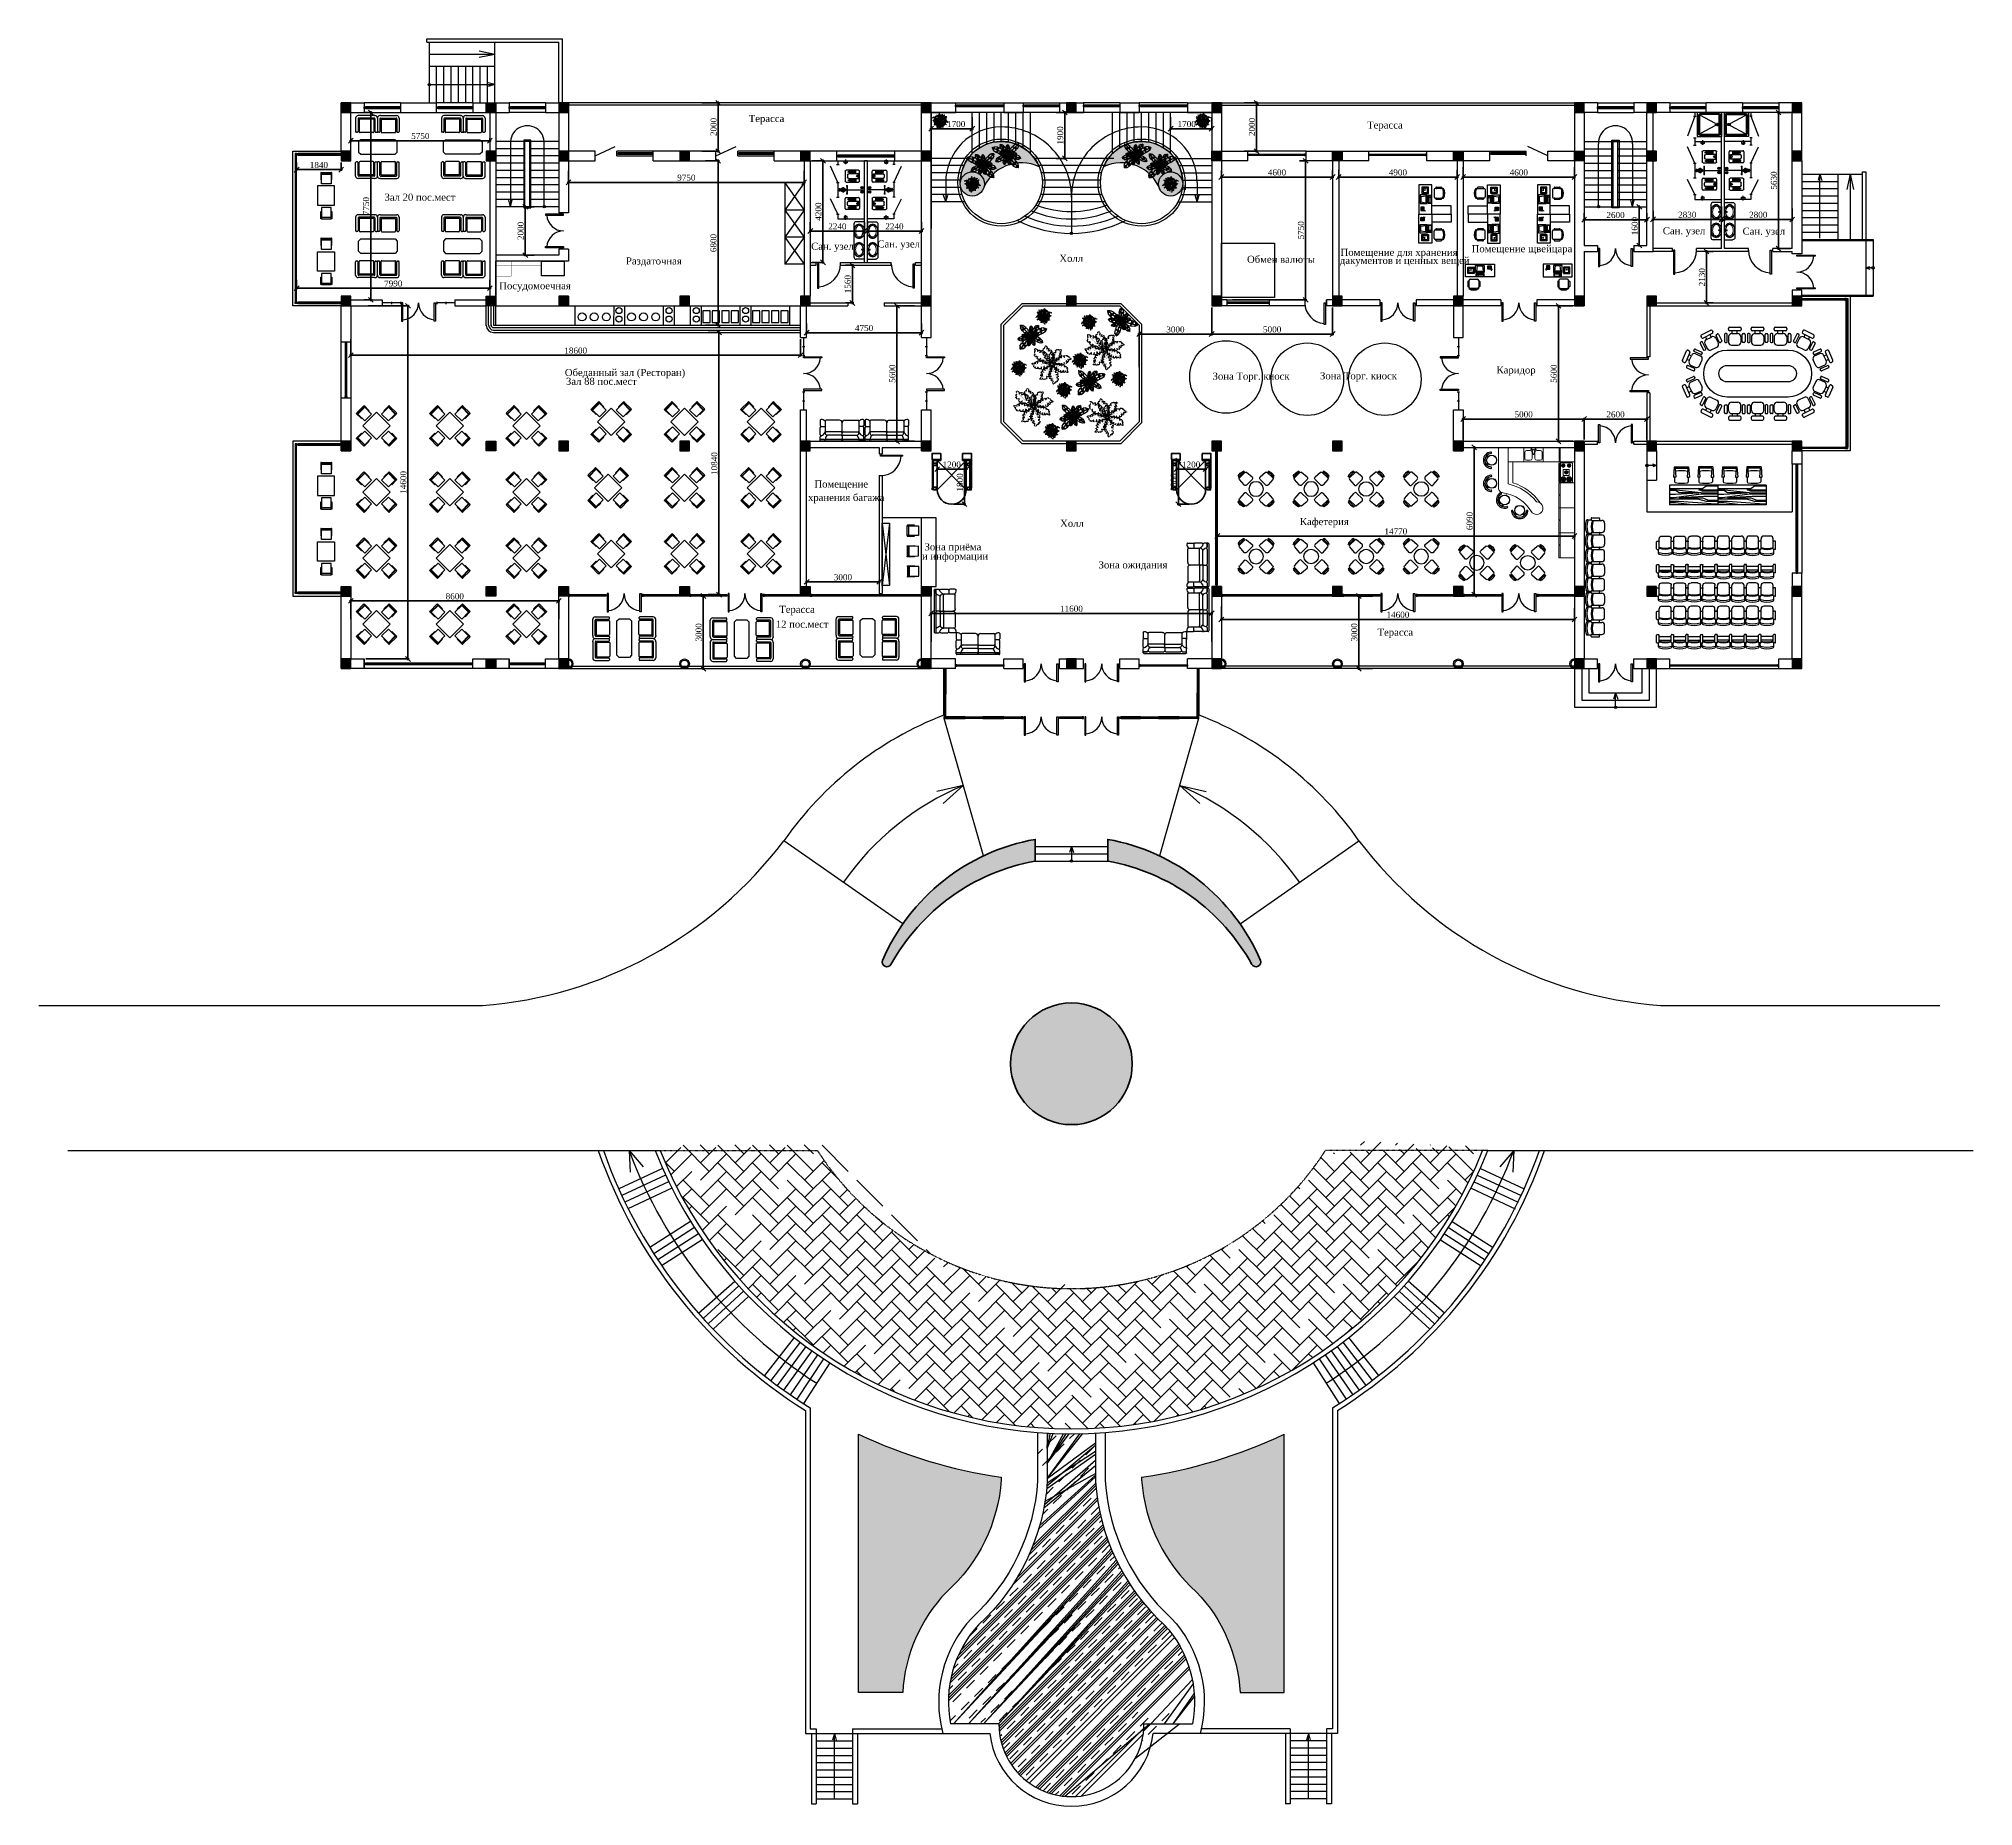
# Model space of a CAD drawing. Header units: inches. Extents: x 2870606 to 3671143, y -733551 to -473558.
# Drawn here: x 2885689 to 2965690, y -733551 to -660454 of the extents above; entities that cross this region are included whole.
import ezdxf

# ---------------------------------------------------------------- set-up
doc = ezdxf.new("R2010")
doc.units = ezdxf.units.IN
doc.header["$MEASUREMENT"] = 0
doc.linetypes.add('DOT2', pattern=[0.125, 0, -0.125])
doc.linetypes.add('Д_ТРОТ_ТРУБА', pattern=[3, 1.5, -1.5])
for name, color, linetype in [('(025) Дорога', 7, 'Continuous'), ('100_FURNITURE', 25, 'Continuous'), ('100_TREE', 64, 'Continuous'), ('A_Windows', 160, 'Continuous'), ('HA', 9, 'Continuous'), ('OP-MOB-MOVIL', 8, 'Continuous'), ('potolok', 7, 'Continuous'), ('Trees', 92, 'Continuous'), ('wood', 26, 'Continuous'), ('МеБель', 254, 'Continuous'), ('ШРИФТ', 7, 'Continuous')]:
    doc.layers.add(name, color=color, linetype=linetype)
for name, color, linetype, lineweight in [('_0', 7, 'Continuous', 25), ('AGAC', 94, 'Continuous', 30), ('Cashpo', 25, 'Continuous', 25)]:
    doc.layers.add(name, color=color, linetype=linetype, lineweight=lineweight)
doc.styles.add('GENERATED_STYLE_1', font='times.ttf')
doc.styles.add('J~stule', font='dutch.ttf')
doc.linetypes.add('FENCELINE1', pattern='A,0.25,-0.1,[133,ltypeshp.shx,S=0.1,R=0,X=-0.1,Y=0],-0.1,1', length=1.45)
doc.dimstyles.new('J~style', dxfattribs={"dimscale": 100, "dimtxt": 2.5, "dimasz": 2, "dimexe": 0.55, "dimexo": 0.7250000000000001, "dimtad": 1, "dimdec": 0, "dimdsep": 46, "dimtxsty": 'J~stule', "dimblk": 'OBLIQUE', "dimcen": 2, "dimdle": 0.5, "dimadec": 0, "dimazin": 0, "dimtfac": 1, "dimtdec": 0, "dimtmove": 0, "dimatfit": 3, "dimfxl": 1, "dimarcsym": 0})
pattern_1 = [(45.0000000665976, (-575947067.8317208, -4598248916.742373), (-8.350541520485422e-07, 718.420489685532), [1524, -507.9999999999998]), (135.0000000665976, (-575946708.6217213, -4598248557.532373), (-8.350541520485422e-07, 718.420489685532), [1523.999999999999, -507.9999999999998])]

# ---------------------------------------------------------------- blocks, each defined once
blk = doc.blocks.new('*U56')
at = {"color": 7, "lineweight": 30}
for points in [[(0, 60), (60, 60), (60, 0), (0, 0)], [(2399.999991941771, 60), (2339.999991941771, 60), (2339.999991941771, 0), (2399.999991941771, 0)]]:
    blk.add_lwpolyline(points, close=True, dxfattribs=at)
at = {"color": 4, "lineweight": 25}
for points in [[(60, 60), (2339.999991941771, 60), (2339.999991941771, 0), (60, 0)], [(60, 35), (2339.999991941771, 35), (2339.999991941771, 25), (60, 25)]]:
    blk.add_lwpolyline(points, close=True, dxfattribs=at)
blk = doc.blocks.new('*U65')
at = {"color": 7, "lineweight": 30}
for points in [[(0, 60), (60, 60), (60, 0), (0, 0)], [(1499.99999194029, 60), (1439.99999194029, 60), (1439.99999194029, 0), (1499.99999194029, 0)]]:
    blk.add_lwpolyline(points, close=True, dxfattribs=at)
at = {"color": 4, "lineweight": 25}
for points in [[(60, 60), (1439.99999194029, 60), (1439.99999194029, 0), (60, 0)], [(60, 35), (1439.99999194029, 35), (1439.99999194029, 25), (60, 25)]]:
    blk.add_lwpolyline(points, close=True, dxfattribs=at)
blk = doc.blocks.new('*U54')
at = {"color": 7, "lineweight": 30}
for points in [[(0, 60), (60, 60), (60, 0), (0, 0)], [(1250.000000000081, 60), (1190.000000000081, 60), (1190.000000000081, 0), (1250.000000000081, 0)]]:
    blk.add_lwpolyline(points, close=True, dxfattribs=at)
at = {"color": 4, "lineweight": 25}
for points in [[(60, 60), (1190.000000000081, 60), (1190.000000000081, 0), (60, 0)], [(60, 35), (1190.000000000081, 35), (1190.000000000081, 25), (60, 25)]]:
    blk.add_lwpolyline(points, close=True, dxfattribs=at)
blk = doc.blocks.new('*U53')
at = {"color": 7, "lineweight": 30}
for points in [[(0, 60), (60, 60), (60, 0), (0, 0)], [(1250.000000000081, 60), (1190.000000000081, 60), (1190.000000000081, 0), (1250.000000000081, 0)]]:
    blk.add_lwpolyline(points, close=True, dxfattribs=at)
at = {"color": 4, "lineweight": 25}
for points in [[(60, 60), (1190.000000000081, 60), (1190.000000000081, 0), (60, 0)], [(60, 35), (1190.000000000081, 35), (1190.000000000081, 25), (60, 25)]]:
    blk.add_lwpolyline(points, close=True, dxfattribs=at)
blk = doc.blocks.new('AGAC 2')
at = {"linetype": 'DOT2'}
for points in [[(-110.5636187423952, -12.80203912669094), (-141.0228475602344, -50.07430647820001), (-123.9579365639947, -124.4267160897143), (-183.6708294692216, -107.7118333081598), (-260.872619308182, -128.4613429680467), (-293.6037845610408, -198.2027504330617), (-316.0953785119345, -277.3582872825209), (-419.8959953236626, -316.7439306165325), (-440.4352839612402, -190.1334966779687), (-485.741226509097, -351.1343216259265), (-514.599336006795, -388.5987140673096), (-581.5742084542289, -432.4032344578882), (-634.097921761917, -261.0276546792011), (-692.3584187587257, -232.2088912642212), (-727.2760665924288, -414.9198513199808), (-807.8794341284083, -477.5526304761879), (-903.1270528130699, -445.6598656291608), (-896.2479739503469, -280.0480385347619), (-965.2606055659708, -449.1181172394427), (-1124.901059527998, -439.511862768326), (-1147.041467485833, -312.7093037382001), (-1210.30466150085, -325.5816847312963), (-1257.793963104836, -423.5654803448124), (-1426.693070518901, -382.8349613830214), (-1404.040099244914, -302.3345489090425), (-1467.303293259814, -315.2069299021387), (-1543.609619103256, -233.7458919802448), (-1511.03983117349, -165.3493601397495), (-1645.768031337415, -56.41443442896707), (-1674.040777574875, 19.28285081021022), (-1623.425160798244, 35.03710814384976), (-1485.380836792407, 48.4858644050546), (-1464.914348098566, 16.01672428828897), (-1394.974537801929, -23.75316922395723), (-1391.80713737139, 110.9265184713295), (-1308.473009253154, 182.7813019204768), (-1242.010700121988, 19.28285081021022), (-1185.262745065498, 86.1423819331103), (-1189.752878767322, 251.754209029139), (-1027.530387635226, 263.6659645743202), (-1021.910612671287, 107.4682668611058), (-964.2671936202096, 276.5383455673582), (-806.0664816551143, 268.4690918106353), (-800.1366059563588, 101.3202640002128), (-733.7060115111526, 248.8723326869658), (-591.7158318054862, 200.4568101499463), (-617.6090034536319, 79.4180038041668), (-540.0116590249818, 8.715970889548771), (-487.3709369915305, 136.0949051877833), (-344.0897387006553, 98.43838765809778), (-336.0493038895074, -37.58617566333851), (-253.6106397658587, -67.94193979434203), (-152.2306828015717, -48.72943085210864)], [(-86.4720355947502, 52.1243931541685), (-140.7319200799102, 42.73351333057508), (-181.7012271351414, -34.32292419933947), (-220.7891246163053, 24.87376733875135), (-303.0697195405373, 64.79354375018738), (-383.6257748710923, 29.03990311489906), (-462.3860016841209, -22.52456427668221), (-581.6237449690234, 21.219861372374), (-504.4954164824449, 146.0502657098114), (-664.3105494200718, 40.83826303947717), (-717.3304529811721, 30.08143705944531), (-808.0486350337742, 42.40910111868288), (-725.0196780672995, 229.9022853663773), (-753.78151863534, 298.4727824013098), (-920.8868990446208, 166.7102013214026), (-1037.495042414754, 172.9764793114737), (-1095.923783873324, 271.9222039917368), (-965.868193093338, 409.9169144101324), (-1152.221776211285, 315.495886371471), (-1283.011265208828, 443.4338182156789), (-1207.122917645844, 569.6301687094965), (-1271.452287583845, 605.9131134795025), (-1385.929681833368, 556.8073491690448), (-1501.39754575945, 718.5865970288287), (-1421.489979290986, 771.1925983649562), (-1485.819349229103, 807.475543134904), (-1490.729336332413, 935.0719884405262), (-1411.320620657178, 969.7840951312683), (-1446.139787984896, 1164.909503527335), (-1413.850347392377, 1251.527564148302), (-1358.29348518292, 1227.213722570334), (-1228.893615177367, 1135.387992228614), (-1235.535373786348, 1091.985053120123), (-1204.885063432041, 1005.196249227913), (-1101.218284765258, 1119.235678933735), (-975.3387828710256, 1118.894192395092), (-1040.416514851153, 927.7641765059088), (-941.2607456718106, 943.0286247989279), (-821.0323610103223, 1089.543424365693), (-671.8854374997318, 978.2700356262503), (-784.082444562111, 839.0459736691555), (-607.5560675617307, 941.9870908562443), (-476.8592198314145, 816.4566391129629), (-596.9949632264907, 667.5343594452133), (-428.9988146207761, 745.290844380972), (-342.5493627226679, 597.0344634656794), (-455.6371379828779, 511.8164976545377), (-441.548433622811, 392.5523239013273), (-300.5895859923912, 463.2058888234897), (-204.9614168378757, 323.2817794604925), (-299.9483290439239, 199.6807266636752), (-251.4394349706126, 111.6625712309033), (-149.4117865421576, 52.29513642349048)], [(83.96758190519176, 28.40022297704127), (37.04935070034117, 40.7649383394164), (-24.02285467414185, -5.959381376451347), (-33.64339279267006, 55.80005906062433), (-84.93830087699462, 117.9462612648495), (-162.5898359611165, 118.8266787520843), (-244.5979834439931, 106.3803352786344), (-324.1030219143722, 185.1378581680474), (-216.5464905723929, 256.8870246273), (-383.164964731317, 231.1663954071118), (-429.5903494803933, 241.9821201774757), (-497.7599194797222, 285.1128594606998), (-362.5061686891131, 404.9079436292523), (-360.4169004320865, 470.3931242970866), (-542.6089469090803, 426.0710032934439), (-633.7447860550601, 473.8351096650586), (-644.2920758662513, 574.5331028015935), (-489.5019166334532, 637.4295062216115), (-673.4289579446195, 630.0829761862988), (-731.3283841984812, 780.5352467959165), (-624.2646993122762, 853.8334038471803), (-662.5092085725628, 906.4854792744736), (-772.2346399857197, 909.1014658942586), (-805.452866739477, 1081.053026244743), (-722.1436296602478, 1093.913340855681), (-760.3881389197195, 1146.565416282974), (-717.5512523911893, 1250.602387884748), (-641.2008069030708, 1249.307999258395), (-597.5757417137502, 1418.416180392203), (-539.9534615264274, 1475.983434247144), (-504.350634311093, 1436.137254688423), (-434.3275609266711, 1315.129410006222), (-455.5588352396153, 1282.787186122965), (-462.8129590356257, 1202.012282765005), (-337.9478605422191, 1255.387350039382), (-237.2115477593616, 1208.972051031538), (-359.4148997258162, 1079.682840087742), (-274.3706678120652, 1055.567563725403), (-124.3315233639441, 1128.892930148693), (-45.61466355307493, 985.0641977289342), (-186.5461808203254, 914.6366292630555), (-7.370154293137603, 932.4121223000111), (51.33751510176808, 783.9228134215227), (-99.50987248809543, 708.6344852703623), (63.59973526594695, 709.3574771142448), (78.52370195719413, 558.8779971358599), (-43.32537658768706, 532.0495578331174), (-75.75354633876123, 431.3243553246139), (63.08870267192833, 436.2667431209702), (88.42138614144642, 289.0990322375437), (-32.99378716561478, 224.8810308240936), (-26.38926899654325, 136.5749624186428), (33.59942551353015, 51.60787248011911)], [(-11.280175547814, 8.917703758052085), (-33.66975394031033, 27.16111165011534), (-78.26645207009278, 16.85812000691658), (-68.28897620004136, 52.70021891273791), (-80.80517954169773, 99.00336908490863), (-122.6781792247202, 118.5819648323231), (-170.190829186351, 132.008713732881), (-193.9116164539009, 194.2550883571384), (-117.9631292726845, 206.6877254273859), (-214.6025563407457, 233.7325585583458), (-237.106030282448, 251.0151303297025), (-263.4464151771972, 291.1622741919709), (-160.6664231921313, 322.8241120558232), (-143.4253751686774, 357.8052019717288), (-253.081920217257, 378.5983611269039), (-290.730989857344, 426.9063728135661), (-271.677407779498, 484.0823611582746), (-172.3044875349151, 480.0975949119311), (-273.805885497597, 521.359475050238), (-268.1796711533098, 617.1519246061798), (-192.1172884232365, 630.5453977971338), (-199.8952111490071, 668.4921853482374), (-258.7263405855047, 696.9013225801755), (-234.4335632527946, 798.2757724536932), (-186.1138497189386, 784.7533558881842), (-193.891772444942, 822.700143439346), (-145.0809390014037, 868.5540715287207), (-104.0150028911885, 849.0711434471305), (-38.77018499711994, 930.0018291183515), (6.623781975824386, 947.0306736027123), (16.11993266642094, 916.6749073475949), (24.30810514569748, 833.859984609473), (4.844273314345628, 821.5521314517828), (-18.95738410903141, 779.5540262331488), (61.85307396657299, 777.7696162961074), (105.0376930654747, 727.8310948295402), (6.99598169606179, 687.8128943437478), (47.16054814425297, 653.8217567942338), (146.5236736589577, 656.6585110540036), (153.8104764758609, 559.3353788470267), (60.09679596882779, 555.8289509281167), (161.5883992016315, 521.3885912958649), (156.8831439793576, 426.4613101948053), (56.59905934263952, 422.7593874802114), (145.187440144131, 383.0281899920083), (116.2604830153286, 297.7924593663192), (43.61496675561648, 313.2240697823581), (1.260641892906278, 266.604800366913), (77.73327437625267, 235.1301383699174), (55.26282582804561, 149.1290664192056), (-26.34490109048784, 144.1876235161326), (-44.48731877654791, 94.69832413131371), (-32.87248509726487, 33.88696449127747)], [(46.32148243742995, -8.026886536274105), (31.84483209229074, 31.7814161964925), (-32.06088776618708, 52.34044282871764), (7.453699813573621, 89.97258925321512), (26.50883953599259, 157.6913281438174), (-11.49848798231687, 213.8309450554079), (-61.23327892762609, 266.4643713795813), (-44.29956229322124, 362.6846727717784), (60.6874345591059, 321.2333865155815), (-40.67087914375588, 427.9548736048746), (-56.01342491689138, 466.638877206191), (-58.99530310952105, 537.0002985898755), (94.23826575325802, 499.5883757045958), (142.2521464870078, 530.6746671375004), (19.80118077481166, 639.3115195008577), (8.715081981616095, 728.4527931180783), (75.70019163773395, 786.1252817828208), (197.8399955973728, 706.3869738348876), (101.0492906266591, 834.6671865260578), (180.1623765870463, 951.0640210352722), (286.0152688670205, 910.7370339091285), (304.7538065131521, 964.3701592029538), (252.0316970524145, 1044.380848898669), (358.8479963646969, 1153.771097584628), (409.5271532164188, 1100.410354039981), (428.2656908632489, 1154.043479332409), (524.2095415312797, 1175.083520543762), (561.2725031431764, 1119.671220851189), (704.2858686400577, 1172.524870715977), (774.252856489853, 1159.835937999887), (763.3858481673524, 1114.469888531719), (711.4266822079662, 1004.027782668942), (677.6622008648701, 1003.164274574548), (616.1105953695951, 968.1748106417363), (716.5299834887264, 905.1647987836623), (733.3607481971849, 809.8080054858583), (579.8105772583513, 833.134314772964), (604.8294733664952, 760.1302108975942), (732.0861794109223, 688.9893140877248), (668.0829479470849, 560.9554040392395), (547.4368032466155, 627.005080301431), (649.3444103010697, 507.3222787468112), (572.0415856740437, 391.3224261486321), (442.9746182973031, 462.0663410504349), (524.6554687696043, 345.4232038984774), (424.1385690459283, 259.8402790758992), (344.2625395859359, 333.8962401294848), (255.8736161653651, 307.0376611485262), (328.5058801322011, 209.9016934534302), (235.5439076570328, 118.5002308611874), (129.063251547399, 173.6401488045813), (69.00530530908145, 124.9620531860273), (37.90610008325893, 39.65151011262788)], [(13.13752342294902, -120.672927475709), (52.30361135874409, -102.1586992157972), (67.18370532686822, -35.13354479178088), (109.2499866563594, -71.80630924174329), (180.0155354089802, -84.79362995101837), (233.5824772675987, -40.76989605475683), (282.4676680504344, 14.86399181856541), (382.0561235732166, 6.737796065688599), (349.7937407887075, -104.1013251362019), (448.866439991165, 9.227640555531252), (486.8055702152196, 28.51709512202069), (558.1739983609878, 38.22110441612313), (534.5968784085708, -121.3660709965043), (570.8027303761337, -167.3141901944182), (669.8271501549752, -32.32448946963996), (759.5516645560274, -12.58813973824726), (824.6287027173676, -75.33586901280796), (755.0029886031989, -207.2702660580981), (876.4623663191451, -96.54970888089156), (1002.489291536855, -166.0829484135611), (971.4538664639695, -277.6972959205741), (1027.845641792752, -291.6969709844561), (1104.326781634241, -230.4267318466445), (1225.843874548445, -328.8348712166189), (1176.307524947566, -385.4993540632422), (1232.699300275999, -399.4990291256108), (1263.216641653096, -495.2075568888104), (1210.300858612405, -538.2006958117709), (1277.675210773945, -678.8267477995832), (1271.383820789866, -751.2784863682464), (1224.156548340106, -744.5112167288898), (1106.766606530873, -702.0652963739121), (1102.687734849518, -667.7638123919605), (1061.224332913174, -608.3997179371072), (1006.575271615293, -716.6304306259262), (911.0656877750298, -742.805718855001), (920.2690343037248, -584.2308977954672), (848.2977267646929, -616.6262370959157), (787.9118754522642, -752.9566233140649), (651.4664091455052, -699.9129033351201), (707.2941487308126, -570.7966819212888), (595.0746338162571, -685.913228271238), (469.6235074934084, -618.185810016992), (529.4335599121405, -480.0496025204775), (418.3927232853603, -574.2806401454727), (321.7162243082421, -480.0313619017834), (389.5603807411389, -391.6738035863382), (353.8337688196916, -304.2100356006995), (261.8001772672869, -387.378137818072), (159.9144077447709, -301.3736193504883), (205.9747650581412, -187.7163225170225), (150.7133885934018, -131.1704036951414), (60.89231534290593, -107.585283360444)], [(63.21649910428096, -61.21959905407857), (81.4840588902589, -16.68553576356499), (43.48061778326519, 49.45998915354721), (105.4724905086914, 50.88287407840835), (173.2691992905457, 93.24163685407257), (184.2424350337824, 169.4963494383264), (182.6760383059736, 251.7703867373639), (270.4816875326214, 319.7112795458524), (327.0462124156766, 204.5916943966295), (323.4378555564908, 371.8067470237147), (340.1178521635011, 416.0577232612995), (391.4095482694684, 477.4876138407271), (491.6214773522224, 328.8743604836054), (555.7533854021458, 318.2958442795207), (535.8777975705452, 503.2485356974648), (594.7157103893114, 586.6623708684347), (695.1237898560939, 583.9283459062572), (736.833663014113, 423.5073825595318), (753.5489370421274, 605.3535660504131), (909.0532198572764, 642.7136074355221), (967.2053079191828, 527.8771093392279), (1023.965983186616, 558.6367525865207), (1040.820963724866, 666.209832863824), (1214.256949431379, 676.4978123565088), (1216.06112786138, 592.8902860429371), (1272.821803127998, 623.6499292886583), (1369.565081863198, 567.9786253466154), (1358.354064417654, 493.0574017753243), (1518.991469499306, 428.1410706437309), (1568.107852860121, 363.9771551004378), (1524.285464729299, 334.1487192670465), (1396.161355141085, 281.0326484648976), (1367.116709995549, 306.1231009835028), (1288.619824594585, 323.7713438640349), (1324.860718590324, 194.0206278510159), (1266.099714510958, 100.9892825239222), (1154.851751913433, 238.0034163526725), (1120.065068483353, 157.5023979678517), (1172.650102192885, 0.396533009421546), (1020.950326619786, -58.29933260782855), (970.0297648294363, 89.47210924740648), (964.189651352819, -89.0589758551796), (810.5107134192949, -127.4694192002062), (756.1003348286031, 30.68684771977132), (735.5805535585387, -129.8235115389689), (585.6433250963455, -124.9141860603122), (575.1181324076606, -1.585076364397537), (480.2771072941832, 43.41831546154572), (467.0657610350754, -93.77461019117618), (319.0307861943729, -99.53319682861911), (271.6769499436487, 28.23590980889276), (183.9693759103538, 33.23463119950611), (92.59700114408042, -14.7039263897459)], [(-121.3203068557195, -91.31836526130792), (-109.5841746953083, -136.012861469877), (-42.22421578655485, -164.7509853711235), (-88.92040944902692, -201.6702629795764), (-116.4070276946295, -273.323013771791), (-80.74643564445432, -338.1165021031629), (-31.9949466958642, -400.2766165320063), (-60.03364109143149, -503.1031018710928), (-169.9260743564228, -447.5524436805281), (-70.51716655376367, -573.6421332640457), (-57.72773336654063, -617.20209288958), (-61.54050416115206, -693.9342368234065), (-224.2478096073028, -637.9360091550625), (-279.520687842858, -666.8927134984406), (-157.390897541889, -797.1770658614696), (-154.2823012288427, -895.1219213157892), (-232.8281381143024, -951.0576974265277), (-357.516270546359, -852.1968858329346), (-265.2298574870219, -1001.247930475743), (-362.8359044090612, -1119.760164717503), (-473.7816387008643, -1065.344043111487), (-499.5126034050481, -1121.727388701576), (-450.2598895796109, -1213.926701092802), (-577.2575736686122, -1322.051160015631), (-626.9620275704656, -1259.006315224688), (-652.6929922754643, -1315.389660813205), (-759.0250891513424, -1328.629390478309), (-793.7327162481379, -1264.720632507466), (-954.384726408287, -1307.80179687799), (-1029.117792499834, -1287.005429056531), (-1012.766200956772, -1238.813645768678), (-945.2541437175823, -1124.048504828708), (-908.4893993670121, -1126.494524067792), (-838.1193582529668, -1094.654639599437), (-940.8892967737047, -1016.142626349523), (-949.6153467283584, -910.8701217728667), (-785.1523877411382, -951.5989442360005), (-805.0134643982165, -869.7874071621336), (-936.121739060618, -779.7530820103129), (-853.7631313804304, -647.0851619657478), (-729.325611388078, -730.9263745782082), (-828.0321666762466, -590.7018163756584), (-732.4323857334675, -472.4393883564044), (-599.3178450933192, -562.2239072872908), (-676.3568189087091, -427.3285484472872), (-558.5882316177012, -344.4345177513896), (-479.2415281116264, -432.8867368439096), (-380.5331508560339, -412.5691642789752), (-449.6977926128311, -299.7712473215652), (-339.5529249426909, -209.799373724265), (-229.4098792397417, -280.3696308959625), (-159.2904505636543, -233.5101474464172), (-116.9572818782181, -143.9546175511787)], [(-67.08696630632039, -148.8336946066702), (-26.45127040985972, -174.6353758050827), (45.33845900779124, -148.8336946066702), (35.85679663182236, -210.1126874514739), (65.65630695584696, -284.2925208962406), (138.8005595697323, -308.4815970186028), (220.0719513631193, -321.382437618624), (271.5438328322489, -419.751347185811), (148.282221945934, -455.2286588322022), (313.534051925526, -481.0303400305565), (354.1697478221031, -505.2194161529769), (405.6416292912327, -566.4984089993523), (241.7443225079915, -639.0656373681268), (220.0719513631193, -700.3446302128723), (405.6416292912327, -713.2454708128935), (477.4313587087672, -785.812699181668), (457.1135107602458, -884.1816087488551), (291.8616807807703, -897.082449348818), (467.9496963329148, -945.4606015936006), (477.4313587087672, -1105.108504007163), (354.1697478221031, -1142.198420729546), (374.4875957705081, -1203.47741357435), (477.4313587087672, -1238.954725220683), (457.1135107602458, -1411.503468232637), (374.4875957705081, -1398.602627634245), (394.8054437190294, -1459.881620479049), (323.0157143013785, -1545.349689447787), (251.2259848838439, -1521.160613323795), (159.1184075181372, -1667.907675137336), (87.32867810095195, -1704.997591859719), (65.65630695584696, -1656.619439613365), (35.85679663182236, -1521.160613323795), (65.65630695584696, -1496.971537201433), (96.81034047680441, -1422.791703756666), (-37.28745598241221, -1435.692544356629), (-118.55884777545, -1361.512710911862), (35.85679663182236, -1276.044641943066), (-37.28745598241221, -1227.666489696712), (-201.1847627656534, -1251.855565820704), (-232.3387962863781, -1092.207663407142), (-77.9231518789893, -1068.01858728478), (-252.656644234783, -1030.928670562396), (-263.4928298069863, -872.8933732248261), (-98.24099982739426, -847.0916920264135), (-252.656644234783, -798.7135397800594), (-221.5026107137091, -651.9664779665181), (-98.24099982739426, -663.2547134921188), (-37.28745598241221, -577.786644523323), (-170.0307292445796, -540.6967278009397), (-149.7128812965238, -393.9496659873985), (-15.61508483719081, -369.7605898650363), (4.702763110864908, -284.2925208962406), (-26.45127040985972, -185.9236113291117)]]:
    blk.add_lwpolyline(points, close=True, dxfattribs=at)
for points in [[(-1287.016020287294, 1010.369770295161), (-1287.016020287294, 1010.369770295161), (-1383.385319570312, 1169.553720457945)], [(-1124.172309819958, 851.7321985919261), (-1129.909008105518, 846.5245288730948), (-1287.016020287294, 1010.369770295161)], [(-965.9179579813499, 688.9284911162104), (-965.9179579813499, 688.9284911162104), (-1124.172309819958, 851.7321985919261), (-1129.909008105518, 846.5245288730948)], [(-727.8986175284954, 459.0056043956429), (-733.6353158141719, 453.7979346749489), (-965.9179579813499, 688.9284911162104)], [(-500.7255371231586, 264.0850879224017), (-507.239010001882, 248.2059638572973), (-727.8986175284954, 459.0056043956429), (-733.6353158141719, 453.7979346749489)], [(-526.7243607059354, 1236.263049635338), (-526.7243607059354, 1236.263049635338), (-545.5910990388365, 1399.134454346437)], [(-454.3944403313799, 1049.462947102555), (-460.8998883182649, 1047.393091420061), (-526.7243607059354, 1236.263049635338)], [(-259.8770220974693, 84.0704588786466), (-270.2030790119898, 74.69665338180494), (-500.7255371231586, 264.0850879224017), (-507.239010001882, 248.2059638572973)], [(-387.2688783466583, 861.006960024708), (-387.2688783466583, 861.006960024708), (-454.3944403313799, 1049.462947102555), (-460.8998883182649, 1047.393091420061)], [(-280.8341084906133, 589.5332400485058), (-287.3395564774983, 587.4633843660122), (-387.2688783466583, 861.006960024708)], [(-170.2596788562369, 350.0810620884295), (-181.2991890087724, 339.7453883554554), (-280.8341084906133, 589.5332400485058), (-287.3395564774983, 587.4633843660122)], [(-43.26393091143109, 117.5594994977), (-54.97373728768434, 113.8337592669413), (-170.2596788562369, 350.0810620884295), (-181.2991890087724, 339.7453883554554)], [(-69.94956467254087, 245.8158006756566), (-78.47578259417787, 242.929132851481), (-70.98190702323336, 402.806439998094), (-75.0172248861054, 403.284778326517)], [(-58.31150032964069, 88.54231781954877), (-65.57507248269394, 89.40332681045402), (-69.94956467254087, 245.8158006756566), (-78.47578259417787, 242.929132851481)], [(-70.98190702323336, 402.806439998094), (-75.0172248861054, 403.284778326517), (-61.89349376619793, 576.1354528280208)], [(-61.89349376619793, 576.1354528280208), (-61.89349376619793, 576.1354528280208), (-51.91965910058934, 694.7966339358827), (-55.95497696334496, 695.2749722642475)], [(-51.91965910058934, 694.7966339358827), (-55.95497696334496, 695.2749722642475), (-45.17407872527838, 813.840485708206)], [(-45.17407872527838, 813.840485708206), (-45.17407872527838, 813.840485708206), (-15.33595720445737, 906.7629052947741)], [(46.96828739298508, 127.6047356791096), (38.46899423829746, 134.1505906706443), (150.5700172369834, 334.4033338094014), (137.6627764671575, 337.1793094983441)], [(150.5700172369834, 334.4033338094014), (137.6627764671575, 337.1793094983441), (267.3143992866389, 532.8711071933503), (262.5925697562052, 536.5076933000819)], [(167.4643632344669, 52.3057590048993), (165.324327910319, 64.30716013547499), (412.6765488968231, 146.9387810807675), (403.9484791527502, 159.1413230124745)], [(267.3143992866389, 532.8711071933503), (262.5925697562052, 536.5076933000819), (409.0885580882896, 744.3030927206273)], [(412.6765488968231, 146.9387810807675), (403.9484791527502, 159.1413230124745), (662.5674598722253, 224.5195330209681), (661.3785513589391, 231.1869780935231)], [(409.0885580882896, 744.3030927206273), (409.0885580882896, 744.3030927206273), (510.8718661154853, 886.2284719258896), (506.1500365850516, 889.8650580326212)], [(510.8718661154853, 886.2284719258896), (506.1500365850516, 889.8650580326212), (608.8777105190093, 1031.063120018865)], [(608.8777105190093, 1031.063120018865), (608.8777105190093, 1031.063120018865), (716.3217736609513, 1125.640437887632)], [(662.5674598722253, 224.5195330209681), (661.3785513589391, 231.1869780935231), (943.4123250995763, 293.8609617771581)], [(943.4123250995763, 293.8609617771581), (943.4123250995763, 293.8609617771581), (1137.493687619222, 335.3481144135585), (1136.304779105587, 342.0155594877433)], [(1137.493687619222, 335.3481144135585), (1136.304779105587, 342.0155594877433), (1330.623923328356, 382.1692231080378)], [(1330.623923328356, 382.1692231080378), (1330.623923328356, 382.1692231080378), (1493.261657222873, 379.5245940562454)], [(-1452.181317004724, -67.36556452623336), (-1452.181317004724, -67.36556452623336), (-1606.980451272218, -17.41304127319017)], [(-1253.79124471196, -78.89306989317993), (-1254.598131327773, -85.61744802375324), (-1452.181317004724, -67.36556452623336)], [(-1056.046681711567, -95.80007776297862), (-1056.046681711567, -95.80007776297862), (-1253.79124471196, -78.89306989317993), (-1254.598131327773, -85.61744802375324)], [(-767.1870408714749, -111.3622100066859), (-767.9939274871722, -118.0865881373174), (-1056.046681711567, -95.80007776297862)], [(-836.5652878432302, -1163.694833672896), (-836.5652878432302, -1163.694833672896), (-962.7602833433775, -1255.665157030046)], [(-715.5859461984364, -1016.184260718641), (-710.8211214353796, -1020.607912532229), (-836.5652878432302, -1163.694833672896)], [(-505.5337745638099, -110.0173343822244), (-500.743070514407, -124.2345909997821), (-767.1870408714749, -111.3622100066859), (-767.9939274871722, -118.0865881373174)], [(-590.7947447446641, -872.2126092158724), (-590.7947447446641, -872.2126092158724), (-715.5859461984364, -1016.184260718641), (-710.8211214353796, -1020.607912532229)], [(-415.5953703987179, -656.7443358086748), (-410.8305456357775, -661.1679876222624), (-590.7947447446641, -872.2126092158724)], [(-243.3837223749142, -90.99695052660536), (-244.8361182832159, -103.1008311617188), (-505.5337745638099, -110.0173343822244), (-500.743070514407, -124.2345909997821)], [(-268.8850640500896, -452.8504172659013), (-255.1422104190569, -457.1595745624509), (-415.5953703987179, -656.7443358086748), (-410.8305456357775, -661.1679876222624)], [(-135.6166031111497, -238.5895405880292), (-127.0399185372517, -246.5521138531039), (-268.8850640500896, -452.8504172659013), (-255.1422104190569, -457.1595745624509)], [(26.3751342559699, -271.3916802962194), (38.56584302487317, -271.3916802962194), (76.49249252839945, -529.4084922769689), (90.03772449400276, -522.9580719777732)], [(76.49249252839945, -529.4084922769689), (90.03772449400276, -522.9580719777732), (109.0010492458241, -789.0379093320807), (115.7736652286258, -789.0379093320807)], [(109.0010492458241, -789.0379093320807), (115.7736652286258, -789.0379093320807), (127.964373997529, -1077.694217734388)], [(146.927698749234, -1474.395066153433), (146.927698749234, -1474.395066153433), (115.7736652286258, -1634.042968565365)], [(127.964373997529, -1077.694217734388), (127.964373997529, -1077.694217734388), (134.7369899803307, -1276.044641943066), (141.5096059631323, -1276.044641943066)], [(134.7369899803307, -1276.044641943066), (141.5096059631323, -1276.044641943066), (146.927698749234, -1474.395066153433)], [(151.3162679866655, -108.4790736902505), (157.1766973499907, -99.20371894084383), (371.7223781808279, -194.3832687533577), (373.3261355136055, -180.9764138057944)], [(371.7223781808279, -194.3832687533577), (373.3261355136055, -180.9764138057944), (584.8903814508813, -294.4604247597163), (588.1461755414493, -289.30744989909)], [(584.8903814508813, -294.4604247597163), (588.1461755414493, -289.30744989909), (813.6320353572955, -418.7976040028734)], [(813.6320353572955, -418.7976040028734), (813.6320353572955, -418.7976040028734), (967.8036280266242, -508.9974648342468), (971.0594221171923, -503.8444899736205)], [(967.8036280266242, -508.9974648342468), (971.0594221171923, -503.8444899736205), (1124.579855968244, -595.0749457767815)], [(1124.579855968244, -595.0749457767815), (1124.579855968244, -595.0749457767815), (1231.072016641148, -695.5260344716953)]]:
    blk.add_solid(points, dxfattribs=at)
blk = doc.blocks.new('cvetok')
at = {"layer": 'Cashpo', "lineweight": 30, "ltscale": 0.1}
for centre, major_axis, ratio, start_param, end_param in [((94658.18210634036, 171877.992506223), (169.7056274743225, -169.7056274743225), 0.999999999998831, 3.024702944399397, 3.31656155375958), ((94658.18210634036, 171877.992506223), (-157.9876896079886, -157.9876896079885), 0.9999999999994148, 4.624922820605091, 4.873501339004124), ((94658.18210634036, 171877.992506223), (169.7056274743225, -169.7056274743225), 0.999999999998831, 2.75582306574144, 2.987250613664309), ((94658.18210634036, 171877.992506223), (-157.9876896079886, -157.9876896079885), 0.9999999999994148, 4.327904525253064, 4.569763412613613), ((94658.18210634036, 171877.992506223), (169.7056274740726, -169.7056274740727), 0.9999999999990732, 2.400872544832416, 2.651128271553421), ((94658.18210634036, 171877.992506223), (-157.9876896088632, -157.9876896088632), 0.9999999999975078, 4.034231252575603, 4.174743455377268), ((94658.18210634036, 171877.992506223), (-157.9876896078374, -157.9876896078374), 0.9999999999970837, 3.449428693043032, 3.724417530674489), ((94658.18210634036, 171877.992506223), (-169.7056274743304, -169.7056274743304), 0.999999999999776, 3.409984486957734, 3.737026184433015), ((94658.18210634036, 171877.992506223), (-157.987689607931, -157.9876896079309), 0.9999999999997687, 3.035630234068305, 3.350150290701149), ((94658.18210634036, 171877.992506223), (-169.705627474359, -169.705627474359), 0.9999999999998128, 3.019498287467759, 3.34137486876231), ((94658.18210634036, 171877.992506223), (-169.705627474359, -169.705627474359), 0.9999999999998128, 2.966211419568766, 2.998209009141941), ((94658.18210634036, 171877.992506223), (-169.705627474359, -169.705627474359), 0.9999999999998128, 2.89208093566335, 2.95801420213837), ((94658.18210634036, 171877.992506223), (169.7056274741625, -169.7056274741625), 0.9999999999991623, 3.717694259480505, 3.950919090671764), ((94658.18210634036, 171877.992506223), (169.7056274741625, -169.7056274741625), 0.9999999999991623, 4.008913693654467, 4.104643911210853), ((94658.18210634036, 171877.992506223), (169.7056274744778, -169.7056274744778), 0.9999999999991906, 4.142062454456052, 4.429809333236325), ((94658.18210634036, 171877.992506223), (169.705627473913, -169.7056274739131), 0.9999999999890953, 3.458664424161768, 3.617189851171576), ((94658.79186482163, 171883.4219373994), (157.9876896078199, -157.9876896078198), 0.9999999999997492, 3.76729594922481, 4.146619144476412), ((94658.18210634036, 171877.992506223), (-157.9876896075258, -157.9876896075257), 0.9999999999897081, 5.746790646960253, 5.985085805096681), ((94658.18210634036, 171877.992506223), (157.9876896077438, -157.9876896077438), 0.9999999999959117, 3.48274609942825, 3.649770887076468), ((94658.18210634036, 171877.992506223), (169.7056274743129, -169.7056274743129), 0.9999999999999862, 4.559067824550606, 4.71812312478886), ((94658.18210634036, 171877.992506223), (-157.9876896078972, -157.9876896078972), 0.9999999999992262, 6.166572832516037, 6.379453036831782), ((94658.18210634036, 171877.992506223), (169.7056274743129, -169.7056274743129), 0.9999999999999862, 4.823254603395696, 4.978325094271277), ((94658.18210634036, 171877.992506223), (169.705627474612, -169.705627474612), 0.9999999999985225, -1.220088801449092, -1.010215890681158), ((94658.18210634036, 171877.992506223), (157.9876896081571, -157.9876896081571), 0.9999999999991239, -1.237744056389309, -1.0299076853765), ((94658.18210634036, 171877.992506223), (169.7056274742586, -169.7056274742587), 0.9999999999997449, -0.8860855460364427, -0.6175074426709715), ((94658.18210634036, 171877.992506223), (157.9876896077784, -157.9876896077784), 0.999999999999212, -0.8899950321231174, -0.6791597050118405), ((94658.18210634036, 171877.992506223), (157.9876896077784, -157.9876896077784), 0.999999999999212, -0.609448346971645, -0.475121809805727), ((94658.18210634036, 171877.992506223), (169.7056274742586, -169.7056274742587), 0.9999999999997449, -0.5923065437900954, -0.4441297915077609), ((94658.18210634036, 171877.992506223), (-157.9876896111802, -157.9876896111801), 0.9999999999794574, 1.402226027847263, 1.533973522587317), ((94658.18210634036, 171877.992506223), (-169.7056274755943, -169.7056274755942), 0.9999999999926089, 1.354065150266203, 1.580488833305111), ((94658.18210634036, 171877.992506223), (157.9876896079374, -157.9876896079374), 0.9999999999991512, 0.06652791353942877, 0.6137302237558201), ((94658.18210634036, 171877.992506223), (169.7056274743248, -169.7056274743248), 0.9999999999999525, 0.0757494206665846, 0.1831673235503093), ((94658.18210634036, 171877.992506223), (-157.987689607931, -157.9876896079309), 0.9999999999997687, 2.449339268115098, 2.938254332436196), ((94658.18210634036, 171877.992506223), (169.7056274743248, -169.7056274743248), 0.9999999999999525, 0.2919784200571806, 0.6549088918844559), ((94658.18210634036, 171877.992506223), (-169.705627474359, -169.705627474359), 0.9999999999998128, 2.431898300836924, 2.83048054706502)]:
    blk.add_ellipse(centre, major_axis=major_axis, ratio=ratio, start_param=start_param, end_param=end_param, dxfattribs=at)
at = {"layer": 'Trees', "ltscale": 10}
for p, q in [((94380.31346388796, 172031.5866192981), (94436.63336478517, 172026.8602244611)), ((94422.15112770285, 172009.5282656835), (94380.31346388796, 172031.5866192981)), ((94454.33369673131, 172007.9535384877), (94422.15112770285, 172022.1327229991)), ((94499.38945541013, 171927.5992931323), (94422.15112770285, 172009.5282656835)), ((94436.63336478517, 172026.8602244611), (94502.60755027394, 171996.923808368)), ((94515.4807399243, 171949.6565401222), (94454.33369673131, 172007.9535384877)), ((94457.05042297713, 172108.4200211348), (94460.54404416989, 172102.268861225)), ((94462.820782102, 172105.0467437875), (94457.05042297713, 172108.4200211348)), ((94460.54404416989, 172102.268861225), (94457.13703785831, 172100.2031802354)), ((94457.13703785831, 172100.2031802354), (94461.21979879349, 172100.000028591)), ((94461.21979879349, 172100.000028591), (94459.10274527228, 172095.8049364561)), ((94459.10274527228, 172095.8049364561), (94467.7237453289, 172096.9556442136)), ((94464.4138875652, 172107.9926696214), (94462.820782102, 172105.0467437875)), ((94465.17989229778, 172104.6140921752), (94464.4138875652, 172107.9926696214)), ((94469.06178269029, 172107.4334171906), (94465.17989229778, 172104.6140921752)), ((94468.43607145018, 172098.0861102524), (94469.06178269029, 172107.4334171906)), ((94470.51029844378, 172095.2173335535), (94474.00391963654, 172089.0661736438)), ((94476.28065756866, 172091.8440562062), (94470.51029844378, 172095.2173335535)), ((94474.00391963654, 172089.0661736438), (94470.59691332496, 172087.0004926542)), ((94470.59691332496, 172087.0004926542), (94474.67967426014, 172086.7973410098)), ((94474.67967426014, 172086.7973410098), (94472.56262073893, 172082.6022488748)), ((94472.56262073893, 172082.6022488748), (94481.18362079555, 172083.7529566324)), ((94477.87376303185, 172094.7899820402), (94476.28065756866, 172091.8440562062)), ((94478.63976776443, 172091.4114045938), (94477.87376303185, 172094.7899820402)), ((94482.52165815694, 172094.2307296094), (94478.63976776443, 172091.4114045938)), ((94481.89594691683, 172084.8834226712), (94482.52165815694, 172094.2307296094)), ((94497.38846522925, 172023.0724768134), (94508.93732683262, 172020.6997593675)), ((94505.7053879982, 172015.6610721389), (94497.38846522925, 172023.0724768134)), ((94501.85525544261, 172011.6196214281), (94505.7053879982, 172015.6610721389)), ((94507.60527039989, 172012.1439911193), (94501.85525544261, 172011.6196214281)), ((94503.64333812048, 172073.7548018247), (94509.6371344318, 172073.55603115)), ((94510.84006621997, 172064.5169543573), (94503.64333812048, 172073.7548018247)), ((94505.1336693535, 172004.5394430758), (94507.60527039989, 172012.1439911193)), ((94519.6292901786, 172010.3415914383), (94505.1336693535, 172004.5394430758)), ((94508.06296422303, 172077.5901863492), (94511.77613339917, 172075.6567697556)), ((94509.6371344318, 172073.55603115), (94508.06296422303, 172077.5901863492)), ((94508.93732683262, 172020.6997593675), (94510.45861152856, 172027.1636718814)), ((94510.23796252074, 172057.3925432395), (94515.33577154315, 172047.789998821)), ((94516.07492079475, 172056.7360120869), (94510.23796252074, 172057.3925432395)), ((94510.45861152856, 172027.1636718814), (94512.88169837015, 172020.7961061716)), ((94511.77613339917, 172075.6567697556), (94515.38613448077, 172083.191636159)), ((94522.10009006126, 172068.6947086533), (94512.36949687678, 172063.8457837822)), ((94512.88169837015, 172020.7961061716), (94518.4424144745, 172026.3109726296)), ((94514.53739463311, 172061.6089693449), (94516.07492079475, 172056.7360120869)), ((94518.43988916714, 172058.5146516539), (94514.53739463311, 172061.6089693449)), ((94515.38613448077, 172083.191636159), (94516.07925605, 172074.3762828913)), ((94516.07925605, 172074.3762828913), (94521.05343192344, 172074.6249592667)), ((94521.05343192344, 172074.6249592667), (94516.9693324322, 172071.554156362)), ((94516.9693324322, 172071.554156362), (94522.10009006126, 172068.6947086533)), ((94516.97036185261, 172047.4468624126), (94528.1966366311, 172050.7787501292)), ((94518.2303370352, 172006.2320697532), (94529.77919863869, 172003.8593523073)), ((94526.54725980415, 171998.8206650788), (94518.2303370352, 172006.2320697532)), ((94524.12907910213, 172065.28399347), (94518.43988916714, 172058.5146516539)), ((94518.4424144745, 172026.3109726296), (94521.05476470425, 172012.052544733)), ((94522.68546011305, 172057.0546384685), (94524.12907910213, 172065.28399347)), ((94526.8306486755, 172056.4688596401), (94522.68546011305, 172057.0546384685)), ((94523.20441522409, 172054.1018254259), (94526.8306486755, 172056.4688596401)), ((94528.1966366311, 172050.7787501292), (94523.20441522409, 172054.1018254259)), ((94529.77919863869, 172003.8593523073), (94531.30048333452, 172010.3232648212)), ((94531.30048333452, 172010.3232648212), (94533.72357017611, 172003.9556991115)), ((94533.72357017611, 172003.9556991115), (94539.28428628057, 172009.4705655695)), ((94539.28428628057, 172009.4705655695), (94541.89663651033, 171995.2121376728)), ((94563.83075180458, 172082.0996182996), (94541.63626774127, 172009.6610606684)), ((94541.63626774127, 172009.6610606684), (94544.80656109523, 171976.5453113121)), ((94576.62778311729, 172067.8252640491), (94550.88140381657, 172140.301446926)), ((94550.88140381657, 172140.301446926), (94595.93716249528, 172088.3066772182)), ((94550.88140381657, 172140.301446926), (94605.43879698351, 172092.8169717613)), ((94561.7169528369, 172007.5916721539), (94563.83075180458, 172082.0996182996)), ((94587.05428862822, 171955.6094910844), (94561.7169528369, 172007.5916721539)), ((94573.40968825348, 172006.377704667), (94576.62778311729, 172067.8252640491)), ((94589.50097276765, 171946.5059791057), (94573.40968825348, 172006.377704667)), ((94595.93716249528, 172088.3066772182), (94615.24735206849, 172039.4646817766)), ((94614.54004957475, 172089.4471902071), (94596.8847264775, 172095.9841565763)), ((94596.8847264775, 172095.9841565763), (94609.58222593839, 172080.6287496326)), ((94609.58222593839, 172080.6287496326), (94601.14101609151, 172073.2334869384)), ((94601.14101609151, 172073.2334869384), (94612.56563122937, 172074.6654284208)), ((94612.56563122937, 172074.6654284208), (94608.74343099823, 172061.9937836811)), ((94608.74343099823, 172061.9937836811), (94632.0951317419, 172069.3993354023)), ((94617.51938741113, 172098.397643255), (94614.54004957475, 172089.4471902071)), ((94615.24735206849, 172039.4646817766), (94626.51068409189, 171949.6565401222)), ((94621.29553463188, 172089.4000695173), (94617.51938741113, 172098.397643255)), ((94619.25928010937, 172065.3286870073), (94632.94768401462, 172033.1624531188)), ((94630.68569565407, 172099.117995797), (94621.29553463188, 172089.4000695173)), ((94642.4680137912, 172107.5016947908), (94629.69630095718, 172104.028490754)), ((94629.69630095718, 172104.028490754), (94648.35066457087, 172088.1489806193)), ((94633.51855850505, 172072.8833307808), (94630.68569565407, 172099.117995797)), ((94632.94768401462, 172033.1624531188), (94655.62818806985, 171909.7882760403)), ((94635.19976911979, 172116.4316951752), (94642.4680137912, 172107.5016947908)), ((94645.94438230147, 172113.1917535766), (94635.19976911979, 172116.4316951752)), ((94644.21182623302, 171992.1974135308), (94657.08420568827, 172074.1274927069)), ((94652.23835221975, 172132.0968046913), (94645.94438230147, 172113.1917535766)), ((94652.05957824324, 172088.7879852485), (94665.98662686994, 172099.7323508755)), ((94656.05010258203, 172113.6600771564), (94652.23835221975, 172132.0968046913)), ((94665.2193838936, 172115.8762323675), (94656.05010258203, 172113.6600771564)), ((94657.08420568827, 172074.1274927069), (94682.8305849891, 172148.1784027796)), ((94659.58985271904, 172107.9060379064), (94665.2193838936, 172115.8762323675)), ((94668.19176423905, 172106.0746962248), (94659.58985271904, 172107.9060379064)), ((94671.56644277059, 171938.6279166273), (94676.39439526148, 172023.7085568198)), ((94676.39439526148, 172023.7085568198), (94687.65772728476, 172110.3650308329)), ((94682.8305849891, 172148.1784027796), (94684.43963242095, 172182.8412137098)), ((94684.43963242095, 172182.8412137098), (94703.74982199405, 172132.4233844476)), ((94687.65772728476, 172110.3650308329), (94692.48567977565, 172145.0278417632)), ((94702.13996436709, 172039.4646817766), (94695.70377463946, 171960.6862702419)), ((94698.92186950328, 172022.1327229991), (94723.05920137203, 172055.2197001086)), ((94703.74982199405, 172132.4233844476), (94702.13996436709, 172039.4646817766)), ((94723.05920137203, 172055.2197001086), (94777.7692446424, 172086.7319500225)), ((94772.94210234663, 172056.7955339293), (94723.05920137203, 171990.6215797102)), ((94803.51562394312, 172093.0341786802), (94772.94210234663, 172056.7955339293)), ((94777.7692446424, 172086.7319500225), (94803.51562394312, 172093.0341786802)), ((94828.41031629109, 172019.1943777549), (94838.54954449896, 172016.9028262582)), ((94837.65194353118, 172001.1224669721), (94828.41031629109, 172019.1943777549)), ((94837.18421832827, 172024.2836452228), (94842.87558782037, 172019.7821587372)), ((94838.54954449896, 172016.9028262582), (94837.18421832827, 172024.2836452228)), ((94858.18268872652, 172004.565558582), (94840.03697754379, 171999.4814626056)), ((94842.87558782037, 172019.7821587372), (94851.47668821766, 172031.4333509867)), ((94851.47668821766, 172031.4333509867), (94849.7840759125, 172016.1999931561)), ((94849.7840759125, 172016.1999931561), (94858.33328144549, 172015.0024445704)), ((94858.33328144549, 172015.0024445704), (94850.37973812857, 172011.1054856001)), ((94850.37973812857, 172011.1054856001), (94858.18268872652, 172004.565558582)), ((94871.99535439786, 172003.9760884445), (94859.16081273864, 171998.0577565299)), ((94870.71865096729, 171996.4476813895), (94871.99535439786, 172003.9760884445)), ((94886.6600315604, 172031.9616394215), (94888.83625921229, 172017.9968212886)), ((94893.55075635476, 172028.671533612), (94886.6600315604, 172031.9616394215)), ((94890.69817394885, 172016.8797962394), (94905.90617112938, 172016.1958806687)), ((94893.735514678, 172035.3116583023), (94893.55075635476, 172028.671533612)), ((94897.21267874638, 172029.8501073466), (94893.735514678, 172035.3116583023)), ((94907.08159712219, 172035.7447677808), (94897.21267874638, 172029.8501073466)), ((94901.18773057003, 172022.4021149905), (94906.64934432256, 172023.7667999518)), ((94905.90617112938, 172016.1958806687), (94901.18773057003, 172022.4021149905)), ((94901.80667255475, 172026.2501455764), (94907.08159712219, 172035.7447677808)), ((94906.64934432256, 172023.7667999518), (94901.80667255475, 172026.2501455764)), ((94910.35676107887, 172022.5390775041), (94917.63492184988, 172019.7445468538)), ((94915.26646500727, 172008.1291598736), (94910.35676107887, 172022.5390775041)), ((94930.87583578617, 172008.4699406967), (94916.85962372023, 172006.6539253966)), ((94917.41775635158, 172025.3698849748), (94921.15631823178, 172021.4149348597)), ((94917.63492184988, 172019.7445468538), (94917.41775635158, 172025.3698849748)), ((94921.15631823178, 172021.4149348597), (94928.7969064053, 172029.1346558621)), ((94932.11345162074, 172016.1999727084), (94925.78994461586, 172014.1656053143)), ((94925.78994461586, 172014.1656053143), (94930.87583578617, 172008.4699406967)), ((94928.7969064053, 172029.1346558621), (94925.89739665837, 172018.0110137074)), ((94925.89739665837, 172018.0110137074), (94932.11345162074, 172016.1999727084)), ((94958.1845002714, 171997.1611809443), (94967.62565791485, 172004.8543682136)), ((94967.62565791485, 172004.8543682136), (94967.55549005541, 171998.6177879836)), ((94339.79002382426, 171805.6303748307), (94336.03195499611, 171800.1029013412)), ((94336.03195499611, 171800.1029013412), (94342.40656254959, 171803.1699089723)), ((94340.38218393148, 171807.9545810913), (94336.95931768738, 171807.4202258866)), ((94336.95931768738, 171807.4202258866), (94339.79002382426, 171805.6303748307)), ((94337.83351147891, 171812.0192994447), (94340.38218393148, 171807.9545810913)), ((94347.1165850006, 171810.7590583849), (94337.83351147891, 171812.0192994447)), ((94342.40656254959, 171803.1699089723), (94344.23564797087, 171799.6302512937)), ((94344.23564797087, 171799.6302512937), (94344.71611511038, 171803.6897289418)), ((94344.71611511038, 171803.6897289418), (94348.75744401145, 171801.2921521768)), ((94348.75744401145, 171801.2921521768), (94348.19596554764, 171809.9714673725)), ((94353.87791060767, 171818.1607640075), (94350.11984177952, 171812.6332905179)), ((94350.11984177952, 171812.6332905179), (94356.494449333, 171815.700298149)), ((94354.470070715, 171820.484970268), (94351.0472044709, 171819.9506150633)), ((94351.0472044709, 171819.9506150633), (94353.87791060767, 171818.1607640075)), ((94351.92139826232, 171824.5496886214), (94354.470070715, 171820.484970268)), ((94361.20447178412, 171823.2894475615), (94351.92139826232, 171824.5496886214)), ((94353.57239743095, 171843.5349585078), (94359.93896666699, 171837.3983742055)), ((94361.68446019158, 171841.5347691958), (94353.57239743095, 171843.5349585078)), ((94356.494449333, 171815.700298149), (94358.32353475428, 171812.1606404704)), ((94359.93896666699, 171837.3983742055), (94356.58629836974, 171833.7154567682)), ((94356.58629836974, 171833.7154567682), (94361.55257487303, 171834.9178696862)), ((94358.32353475428, 171812.1606404704), (94358.80400189379, 171816.2201181185)), ((94358.80400189379, 171816.2201181185), (94362.84533079487, 171813.8225413536)), ((94361.55257487303, 171834.9178696862), (94360.50042532495, 171829.1391071561)), ((94360.50042532495, 171829.1391071561), (94370.42756646156, 171833.5717570384)), ((94362.55091534561, 171845.6304963013), (94361.68446019158, 171841.5347691958)), ((94362.84533079487, 171813.8225413536), (94362.28385233105, 171822.5018565492)), ((94364.66573970049, 171841.8516157839), (94362.55091534561, 171845.6304963013)), ((94368.32077923528, 171846.6061704428), (94364.66573970049, 171841.8516157839)), ((94370.88112331781, 171835.1792128708), (94368.32077923528, 171846.6061704428)), ((94372.26741653326, 171837.7911514778), (94475.25212354126, 171815.7327978632)), ((94478.47021840507, 171833.0647566408), (94372.26741653326, 171837.7911514778)), ((94383.63197547832, 171864.0911896498), (94389.99854471436, 171857.9546053475)), ((94391.74403823895, 171862.0910003378), (94383.63197547832, 171864.0911896498)), ((94389.99854471436, 171857.9546053475), (94386.64587641711, 171854.2716879101)), ((94386.64587641711, 171854.2716879101), (94391.6121529204, 171855.4741008282)), ((94481.68912346399, 171792.0997170528), (94388.35870104755, 171708.593804056)), ((94388.35870104755, 171708.593804056), (94451.1156018675, 171733.8038253121)), ((94391.6121529204, 171855.4741008282), (94390.56000337232, 171849.6953382981)), ((94390.56000337232, 171849.6953382981), (94400.48714450892, 171854.1279881804)), ((94392.61049339297, 171866.1867274433), (94391.74403823895, 171862.0910003378)), ((94394.72531774786, 171862.4078469259), (94392.61049339297, 171866.1867274433)), ((94398.38035728264, 171867.1624015849), (94394.72531774786, 171862.4078469259)), ((94400.9407013653, 171855.7354440128), (94398.38035728264, 171867.1624015849)), ((94399.92120697448, 171843.8833591075), (94404.80404048384, 171845.3892263171)), ((94404.6855635327, 171842.4324379707), (94399.92120697448, 171843.8833591075)), ((94400.94516988244, 171849.8175705597), (94411.74300037214, 171851.0838141537)), ((94404.80404048384, 171845.3892263171), (94400.94516988244, 171849.8175705597)), ((94402.35169626499, 171833.9034325), (94404.6855635327, 171842.4324379707)), ((94408.30056514876, 171839.7700566165), (94402.35169626499, 171833.9034325)), ((94403.39285027405, 171876.0706842411), (94410.61652224307, 171866.7527147355)), ((94413.71289376827, 171871.8758271679), (94403.39285027405, 171876.0706842411)), ((94410.61652224307, 171866.7527147355), (94405.48649605346, 171862.5361636088)), ((94405.48649605346, 171862.5361636088), (94412.26993845083, 171863.170318278)), ((94411.13932283217, 171836.6931783495), (94408.30056514876, 171839.7700566165)), ((94412.26993845083, 171863.170318278), (94409.77345330518, 171855.7471870274)), ((94409.77345330518, 171855.7471870274), (94423.72207733645, 171859.6921873331)), ((94416.5968338126, 171838.8047756676), (94411.0246958711, 171841.0220674306)), ((94411.0246958711, 171841.0220674306), (94411.13932283217, 171836.6931783495)), ((94412.95467244711, 171849.9342582144), (94416.5968338126, 171838.8047756676)), ((94415.64160151448, 171877.1138545613), (94413.71289376827, 171871.8758271679)), ((94414.10508034826, 171978.0171223946), (94423.76017513481, 171926.0234593117)), ((94435.02350715821, 171941.7784776437), (94414.10508034826, 171978.0171223946)), ((94417.70736515877, 171871.7221705802), (94415.64160151448, 171877.1138545613)), ((94423.44187124394, 171877.2947285775), (94417.70736515877, 171871.7221705802)), ((94424.62879718008, 171861.7261976392), (94423.44187124394, 171877.2947285775)), ((94423.76017513481, 171926.0234593117), (94484.9072183278, 171896.0870432185)), ((94529.32188604953, 171911.6710175206), (94435.02350715821, 171941.7784776437)), ((94494.56150291936, 171779.4952597372), (94439.8514596491, 171740.1060539698)), ((94451.1156018675, 171733.8038253121), (94504.21659770579, 171743.2566149863)), ((94468.88006093557, 171848.68667495), (94464.84930511512, 171867.0950391844)), ((94466.62492646562, 171869.3816199051), (94485.19902033132, 171877.5672579629)), ((94475.85846165399, 171856.1000821863), (94468.88006093557, 171848.68667495)), ((94475.25212354126, 171815.7327978632), (94579.8458779811, 171812.5822368467)), ((94479.29095684626, 171847.9353337351), (94475.85846165399, 171856.1000821863)), ((94570.19159338967, 171863.000066109), (94478.47021840507, 171833.0647566408)), ((94498.73196901375, 171708.9345710854), (94478.73583434062, 171705.4479923222)), ((94478.73583434062, 171705.4479923222), (94486.66497238824, 171698.7260932795)), ((94480.97881634819, 171856.4013935137), (94479.29095684626, 171847.9353337351)), ((94486.66497238824, 171698.7260932795), (94479.94726072875, 171695.3775183296)), ((94479.94726072875, 171695.3775183296), (94486.96666184062, 171693.5382045162)), ((94496.08942936169, 171853.8343910725), (94480.97881634819, 171856.4013935137)), ((94552.49045124842, 171812.5822368467), (94481.68912346399, 171792.0997170528)), ((94485.19902033132, 171877.5672579629), (94482.32741326251, 171867.5768110374)), ((94482.32741326251, 171867.5768110374), (94489.77460598241, 171868.514854068)), ((94486.96666184062, 171693.5382045162), (94482.83185416245, 171679.6589907649)), ((94482.83185416245, 171679.6589907649), (94493.98367899255, 171690.1735963282)), ((94484.9072183278, 171896.0870432185), (94569.46102910297, 171890.311331063)), ((94489.77460598241, 171868.514854068), (94484.9528567674, 171863.0921424044)), ((94484.9528567674, 171863.0921424044), (94496.08942936169, 171853.8343910725)), ((94493.98367899255, 171690.1735963282), (94500.08247344947, 171684.0639528003)), ((94562.14554603497, 171799.9777795312), (94494.56150291936, 171779.4952597372)), ((94498.41193571367, 171692.7619091229), (94508.32988932781, 171690.4617179272)), ((94500.08247344947, 171684.0639528003), (94498.41193571367, 171692.7619091229)), ((94573.40968825348, 171888.210087365), (94499.38945541013, 171927.5992931323)), ((94508.32988932781, 171690.4617179272), (94501.4774844001, 171708.0161878131)), ((94502.60755027394, 171996.923808368), (94575.01873568533, 171952.8082077635)), ((94504.21659770579, 171743.2566149863), (94589.80293857172, 171802.1441841251)), ((94586.28287790384, 171842.517546315), (94512.26264506049, 171831.4889228201)), ((94519.02718867658, 171714.3881548962), (94512.66775487381, 171695.1122830586)), ((94512.66775487381, 171695.1122830586), (94522.3353380168, 171698.9323606869)), ((94602.37416241801, 171905.5409395177), (94515.4807399243, 171949.6565401222)), ((94539.84311345295, 171714.1358578262), (94521.13220397005, 171716.3756641884)), ((94522.3353380168, 171698.9323606869), (94522.11861501558, 171691.4294522321)), ((94522.11861501558, 171691.4294522321), (94527.0519343047, 171696.7508644572)), ((94522.69712724857, 171994.779214368), (94526.54725980415, 171998.8206650788)), ((94528.44714220596, 171995.3035840592), (94522.69712724857, 171994.779214368)), ((94525.97554115945, 171987.6990360157), (94528.44714220596, 171995.3035840592)), ((94540.47116198455, 171993.5011843781), (94525.97554115945, 171987.6990360157)), ((94527.0519343047, 171696.7508644572), (94537.33883324236, 171686.5572920158)), ((94533.13597250072, 171706.4761617694), (94539.84311345295, 171714.1358578262)), ((94541.59325175203, 171703.8456545612), (94533.13597250072, 171706.4761617694)), ((94533.32901213778, 171701.3505831276), (94541.59325175203, 171703.8456545612)), ((94537.33883324236, 171686.5572920158), (94533.32901213778, 171701.3505831276)), ((94557.31840373931, 171768.4655296174), (94538.00821416621, 171691.2629519033)), ((94538.00821416621, 171691.2629519033), (94542.83616665698, 171590.426186754)), ((94542.83616665698, 171590.426186754), (94562.14554603497, 171684.9607232456)), ((94612.02844700945, 171825.1866941623), (94557.31840373931, 171768.4655296174)), ((94562.14554603497, 171684.9607232456), (94607.20130471379, 171766.8908024216)), ((94660.75328396255, 171872.7927131709), (94570.19159338967, 171863.000066109)), ((94660.75328396255, 171872.7927131709), (94573.40968825348, 171888.210087365)), ((94575.01873568533, 171952.8082077635), (94660.75328396255, 171872.7927131709)), ((94579.8458779811, 171812.5822368467), (94637.77482631028, 171839.3669852985)), ((94637.77482631028, 171858.2736712719), (94586.28287790384, 171842.517546315)), ((94624.90163665992, 171804.7041743683), (94602.37416241801, 171711.7454716974)), ((94602.37416241801, 171711.7454716974), (94605.59225728194, 171617.2109352057)), ((94605.59225728194, 171617.2109352057), (94649.0389685288, 171568.3689397642)), ((94607.20130471379, 171766.8908024216), (94660.75328396255, 171872.7927131709)), ((94626.51068409189, 171949.6565401222), (94628.11973152374, 171913.4190019961)), ((94632.94768401462, 171628.2406653255), (94639.38387374213, 171721.1993679965)), ((94649.0389685288, 171568.3689397642), (94632.94768401462, 171628.2406653255)), ((94637.77482631028, 171839.3669852985), (94660.75328396255, 171872.7927131709)), ((94639.38387374213, 171721.1993679965), (94664.3983645669, 171783.2468526916)), ((94660.75328396255, 171872.7927131709), (94644.21182623302, 171992.1974135308)), ((94682.8305849891, 171914.9937291919), (94660.75328396255, 171872.7927131709)), ((94661.91215817916, 171803.1283405476), (94660.75328396255, 171872.7927131709)), ((94660.75328396255, 171872.7927131709), (94739.15048588632, 171872.7927131709)), ((94660.75328396255, 171872.7927131709), (94734.32334359054, 171795.2502780692)), ((94671.56644277059, 171725.9257628336), (94661.91215817916, 171803.1283405476)), ((94669.95739533874, 171867.727567571), (94750.41462810471, 171932.3256879695)), ((94670.23777174606, 171697.5500192704), (94679.1019425735, 171680.9204870521)), ((94680.35706486768, 171696.4290419535), (94670.23777174606, 171697.5500192704)), ((94745.58667561394, 171643.9956836575), (94671.56644277059, 171725.9257628336)), ((94685.03798457206, 171679.4854027703), (94675.63220801012, 171663.1560967983)), ((94676.63372601726, 171660.4398044256), (94691.8652912954, 171647.0233573348)), ((94677.67782389867, 171704.8710090434), (94680.35706486768, 171696.4290419535)), ((94684.45115478121, 171699.5189041659), (94677.67782389867, 171704.8710090434)), ((94681.9362283104, 171680.3304811767), (94701.38536825537, 171686.1384574801)), ((94695.70377463946, 171960.6862702419), (94682.8305849891, 171914.9937291919)), ((94694.29267810698, 171711.268991222), (94684.45115478121, 171699.5189041659)), ((94689.44950958603, 171670.3096123143), (94685.03798457206, 171679.4854027703)), ((94723.05920137203, 171990.6215797102), (94687.65862969815, 171932.130556742)), ((94695.18909923307, 171677.0551479637), (94689.44950958603, 171670.3096123143)), ((94691.81438837788, 171697.0005894577), (94694.29267810698, 171711.268991222)), ((94699.00107864366, 171695.9973196546), (94691.81438837788, 171697.0005894577)), ((94691.8652912954, 171647.0233573348), (94692.14736151189, 171657.414487847)), ((94692.14736151189, 171657.414487847), (94698.96278966015, 171654.2695644313)), ((94698.85336617805, 171624.9545928125), (94692.47253129765, 171637.9704326252)), ((94692.72251354839, 171691.8838996078), (94699.00107864366, 171695.9973196546)), ((94701.38536825537, 171686.1384574801), (94692.72251354839, 171691.8838996078)), ((94693.38065060618, 171640.0038185014), (94705.75984075078, 171649.5192585909)), ((94694.23935034504, 171668.4748790331), (94695.18909923307, 171677.0551479637)), ((94709.41914650396, 171666.3549932453), (94694.23935034504, 171668.4748790331)), ((94694.88142133324, 171947.1149197576), (94706.51096683188, 171952.7440235208)), ((94696.00541889254, 171660.895952997), (94709.41914650396, 171666.3549932453)), ((94698.96278966015, 171654.2695644313), (94696.00541889254, 171660.895952997)), ((94749.84344057232, 171810.9698844052), (94696.99927657476, 171846.155022276)), ((94697.7180983114, 171845.6764104485), (94787.89182199101, 171797.5177524361)), ((94722.36405399215, 171939.2907849268), (94698.05577096116, 171886.5136314331)), ((94702.71031243372, 171631.7706973617), (94698.85336617805, 171624.9545928125)), ((94698.99719329708, 171562.0268254017), (94705.83153801417, 171567.4061843424)), ((94703.4808627626, 171560.6206171118), (94698.99719329708, 171562.0268254017)), ((94699.08163511503, 171543.1728582713), (94705.915979832, 171548.552217212)), ((94703.56530458044, 171541.7666499814), (94699.08163511503, 171543.1728582713)), ((94761.67796012812, 171673.9320997507), (94700.53091693512, 171785.797488395)), ((94700.78064240882, 171557.5515753253), (94703.4808627626, 171560.6206171118)), ((94704.63663469296, 171558.5545974901), (94700.78064240882, 171557.5515753253)), ((94700.86508422677, 171538.6976081949), (94703.56530458044, 171541.7666499814)), ((94704.72107651079, 171539.7006303597), (94700.86508422677, 171538.6976081949)), ((94706.76926375559, 171626.2987546468), (94702.71031243372, 171631.7706973617)), ((94706.61193475855, 171551.7619288741), (94704.63663469296, 171558.5545974901)), ((94706.6963765765, 171532.9079617438), (94704.72107651079, 171539.7006303597)), ((94705.75984075078, 171649.5192585909), (94705.44291558402, 171641.5294199743)), ((94705.44291558402, 171641.5294199743), (94710.83530724439, 171643.5933356128)), ((94718.24033459154, 171633.7808088603), (94706.48077604995, 171632.9330026793)), ((94706.48077604995, 171632.9330026793), (94706.76926375559, 171626.2987546468)), ((94706.51096683188, 171952.7440235208), (94761.46892979712, 171988.9638556488)), ((94708.21543961117, 171558.2507513161), (94706.61193475855, 171551.7619288741)), ((94708.29988142924, 171539.3967841858), (94706.6963765765, 171532.9079617438)), ((94707.13863489538, 171567.1289485026), (94714.27702412632, 171561.0620662117)), ((94707.22307671333, 171548.2749813722), (94714.36146594427, 171542.2080990813)), ((94711.43821008963, 171557.3395902558), (94708.21543961117, 171558.2507513161)), ((94710.83530724439, 171643.5933356128), (94708.22531868803, 171638.6592901854)), ((94708.22531868803, 171638.6592901854), (94718.24033459154, 171633.7808088603)), ((94711.5226519077, 171538.4856231255), (94708.29988142924, 171539.3967841858)), ((94714.27702412632, 171561.0620662117), (94709.54963392142, 171560.2438679401)), ((94709.54963392142, 171560.2438679401), (94711.43821008963, 171557.3395902558)), ((94714.36146594427, 171542.2080990813), (94709.63407573936, 171541.3899008097)), ((94709.63407573936, 171541.3899008097), (94711.5226519077, 171538.4856231255)), ((94712.71087291319, 171602.0789876644), (94714.31815284019, 171590.4795319698)), ((94723.55520997656, 171607.2405883386), (94713.29571617051, 171603.6434640751)), ((94713.4041065856, 171864.5758999296), (94785.8152919971, 171856.6978374512)), ((94714.31815284019, 171590.4795319698), (94718.35359994095, 171594.9157770826)), ((94718.35359994095, 171594.9157770826), (94720.14890967862, 171590.9750559605)), ((94720.14890967862, 171590.9750559605), (94721.35086597764, 171594.9851714342)), ((94721.35086597764, 171594.9851714342), (94729.26988948794, 171592.3214548273)), ((94722.02911089809, 171601.5685396212), (94723.55520997656, 171607.2405883386)), ((94727.07776630373, 171602.3564341114), (94722.02911089809, 171601.5685396212)), ((94761.46892979712, 171988.9638556488), (94722.36405399215, 171939.2907849268)), ((94723.05920137203, 171889.7848145608), (94766.505912619, 171914.9937291919)), ((94723.4322147079, 171598.9631732722), (94727.07776630373, 171602.3564341114)), ((94729.26988948794, 171592.3214548273), (94723.4322147079, 171598.9631732722)), ((94731.05686070124, 171945.480054659), (94728.61889176752, 171919.2057503309)), ((94728.61889176752, 171919.2057503309), (94739.75321063359, 171926.863436573)), ((94757.50206614967, 171951.2281228384), (94733.14435560926, 171948.6116249609)), ((94734.32334359054, 171795.2502780692), (94787.42433942895, 171703.8674092189)), ((94739.15048588632, 171872.7927131709), (94801.90657651128, 171891.3606483815)), ((94739.75321063359, 171926.863436573), (94740.36567852687, 171923.799115376)), ((94761.67796012812, 171569.9436669599), (94745.58667561394, 171643.9956836575)), ((94810.08630605432, 171741.6354095458), (94749.84344057232, 171810.9698844052)), ((94750.41462810471, 171932.3256879695), (94871.09966705885, 171946.5059791057)), ((94751.2375499729, 171939.5689791269), (94757.50206614967, 171951.2281228384)), ((94762.7188390969, 171938.7016340346), (94751.2375499729, 171939.5689791269)), ((94752.97618350264, 171933.1316613271), (94762.7188390969, 171938.7016340346)), ((94753.96989404288, 171931.2724300062), (94752.97618350264, 171933.1316613271)), ((94793.17591431265, 171813.0403795446), (94754.69886313641, 171836.1305054577)), ((94757.64509343152, 171755.1152792159), (94803.74490915117, 171715.76473324)), ((94764.89686518715, 171593.5778543953), (94761.67796012812, 171673.9320997507)), ((94787.42433942895, 171620.3626028471), (94761.67796012812, 171569.9436669599)), ((94766.505912619, 171914.9937291919), (94834.08914553962, 171930.7498541488)), ((94785.8152919971, 171856.6978374512), (94856.61742997653, 171859.8495050925)), ((94787.42433942895, 171703.8674092189), (94787.42433942895, 171620.3626028471)), ((94787.89182199101, 171797.5177524361), (94850.24848644069, 171793.3778687823)), ((94788.74097317975, 171778.8591392571), (94793.35536021128, 171793.7754183197)), ((94801.89775700675, 171769.7306755927), (94789.17339037155, 171776.6745674059)), ((94850.24848644069, 171793.3778687823), (94793.17591431265, 171813.0403795446)), ((94793.35536021128, 171793.7754183197), (94797.70927445887, 171787.0686013846)), ((94796.5307873573, 171970.9988404892), (94794.09281842358, 171944.7245361612)), ((94794.09281842358, 171944.7245361612), (94805.22713728953, 171952.3822224032)), ((94797.70927445887, 171787.0686013846), (94800.92072251294, 171791.8669591225)), ((94871.09966705885, 171946.5059791057), (94798.4308567092, 171890.3322710646)), ((94822.97599280573, 171976.7469086687), (94798.61828226532, 171974.1304107912)), ((94800.92072251294, 171791.8669591225), (94801.63813948975, 171786.3314232472)), ((94801.11195448559, 171777.5228402499), (94801.89775700675, 171769.7306755927)), ((94807.58522184537, 171775.3982102603), (94801.11195448559, 171777.5228402499)), ((94801.63813948975, 171786.3314232472), (94812.63202606858, 171788.129917472)), ((94801.90657651128, 171891.3606483815), (94885.58190414117, 171899.2387108599)), ((94812.63202606858, 171788.129917472), (94803.51958572556, 171780.6486459614)), ((94803.51958572556, 171780.6486459614), (94807.58522184537, 171775.3982102603)), ((94803.74490915117, 171715.76473324), (94872.442970504, 171700.2421061315)), ((94805.22713728953, 171952.3822224032), (94807.13961892464, 171942.8136261115)), ((94807.13961892464, 171942.8136261115), (94811.83847731905, 171950.9933445352)), ((94872.442970504, 171700.2421061315), (94810.08630605432, 171741.6354095458)), ((94811.83847731905, 171950.9933445352), (94827.84229172702, 171941.0776858387)), ((94816.71147662896, 171965.0877649572), (94822.97599280573, 171976.7469086687)), ((94828.19276575284, 171964.2204198649), (94816.71147662896, 171965.0877649572)), ((94818.45011015871, 171958.6504471574), (94828.19276575284, 171964.2204198649)), ((94827.84229172702, 171941.0776858387), (94818.45011015871, 171958.6504471574)), ((94824.3522588326, 171778.1321400646), (94828.96664586413, 171793.0484191273)), ((94837.5090426596, 171769.0036764002), (94824.7846760244, 171775.9475682135)), ((94828.96664586413, 171793.0484191273), (94833.32056011172, 171786.3416021922)), ((94833.32056011172, 171786.3416021922), (94836.53200816578, 171791.1399599301)), ((94836.53200816578, 171791.1399599301), (94837.2494251426, 171785.6044240548)), ((94836.72324013844, 171776.7958410574), (94837.5090426596, 171769.0036764002)), ((94843.19650749821, 171774.6712110678), (94836.72324013844, 171776.7958410574)), ((94837.2494251426, 171785.6044240548), (94848.24331172142, 171787.4029182795)), ((94848.24331172142, 171787.4029182795), (94839.13087137841, 171779.9216467689)), ((94839.13087137841, 171779.9216467689), (94843.19650749821, 171774.6712110678)), ((94851.35196194431, 171754.6239117067), (94846.18381852709, 171744.1157713009)), ((94846.18381852709, 171744.1157713009), (94852.0120013571, 171745.5290613987)), ((94852.0120013571, 171745.5290613987), (94851.29094555235, 171741.2591084079)), ((94851.29094555235, 171741.2591084079), (94854.53344732773, 171743.9071090295)), ((94863.22621515527, 171752.8228346563), (94852.71298187989, 171755.5920298863)), ((94854.53344732773, 171743.9071090295), (94859.60004735243, 171737.2636247242)), ((94856.61742997653, 171859.8495050925), (94917.76447316963, 171874.0297962288)), ((94858.48633462779, 171746.0357689724), (94863.40717083408, 171746.8036469506)), ((94859.60004735243, 171737.2636247242), (94858.48633462779, 171746.0357689724)), ((94858.59654259059, 171995.9610756655), (94862.10467116517, 171981.1474349014)), ((94858.784018262, 171748.9799188611), (94863.22621515527, 171752.8228346563)), ((94863.40717083408, 171746.8036469506), (94858.784018262, 171748.9799188611)), ((94867.90519128257, 171768.8007222327), (94861.60481620725, 171759.9405986418)), ((94862.03048365988, 171758.3255335363), (94870.03944892908, 171749.7822790931)), ((94862.10467116517, 171981.1474349014), (94866.78101023444, 171987.3854537118)), ((94866.78101023444, 171987.3854537118), (94869.589581337, 171982.5065687787)), ((94869.93368758453, 171763.2883436351), (94867.90519128257, 171768.8007222327)), ((94869.589581337, 171982.5065687787), (94870.65140033042, 171987.8442663883)), ((94873.60114054201, 171766.846361052), (94869.93368758453, 171763.2883436351)), ((94870.03944892908, 171749.7822790931), (94870.77333483222, 171755.7342968592)), ((94870.65140033042, 171987.8442663883), (94881.22780272941, 171985.3719411104)), ((94877.15540400677, 171998.0889010102), (94870.71865096729, 171996.4476813895)), ((94870.77333483222, 171755.7342968592), (94874.51429324417, 171753.5530930229)), ((94872.58347633708, 171761.9710533562), (94873.60114054201, 171766.846361052)), ((94881.1844383587, 171759.9181717142), (94872.58347633708, 171761.9710533562)), ((94872.85524503613, 171993.2486694427), (94877.15540400677, 171998.0889010102)), ((94881.22780272941, 171985.3719411104), (94872.85524503613, 171993.2486694427)), ((94873.18059484748, 171757.5213386861), (94881.1844383587, 171759.9181717142)), ((94874.51429324417, 171753.5530930229), (94873.18059484748, 171757.5213386861)), ((94884.90961676493, 171702.3591733605), (94887.38437595515, 171710.6971189876)), ((94889.382446606, 171703.799488202), (94884.90961676493, 171702.3591733605)), ((94885.58190414117, 171899.2387108599), (94964.42927928019, 171878.7561910659)), ((94888.61169819738, 171711.2253633263), (94897.94285333081, 171710.3927737421)), ((94888.94948473509, 171699.7346694526), (94889.382446606, 171703.799488202)), ((94891.51890896872, 171702.7797949126), (94888.94948473509, 171699.7346694526)), ((94897.05331762618, 171698.3738355297), (94891.51890896872, 171702.7797949126)), ((94897.94285333081, 171710.3927737421), (94894.55521426903, 171706.9954853896)), ((94894.55521426903, 171706.9954853896), (94897.7739674481, 171705.7144011686)), ((94897.7739674481, 171705.7144011686), (94894.61648517876, 171704.5978127244)), ((94894.61648517876, 171704.5978127244), (94897.05331762618, 171698.3738355297)), ((94962.7847611822, 171985.5487093861), (94957.52148185467, 171995.5556690929)), ((94965.64102465339, 171990.9485394781), (94962.7847611822, 171985.5487093861)), ((94968.92690605606, 171986.7720296921), (94965.64102465339, 171990.9485394781)), ((94967.55549005541, 171998.6177879836), (94971.71415488346, 172000.3464071828)), ((94977.70504528278, 171992.8597051101), (94968.55506163783, 171991.9382686879)), ((94968.55506163783, 171991.9382686879), (94968.92690605606, 171986.7720296921)), ((94971.71415488346, 172000.3464071828), (94969.78844835114, 171996.441605194)), ((94969.78844835114, 171996.441605194), (94977.70504528278, 171992.8597051101))]:
    blk.add_line(p, q, dxfattribs=at)
at = {"layer": 'Trees', "linetype": 'ByBlock'}
blk.add_ellipse((94658.18210634036, 171877.992506223), major_axis=(169.7056274740726, -169.7056274740727), ratio=0.9999999999990732, start_param=2.298631076718195, end_param=2.368793927541027, dxfattribs=at)
at = {"layer": 'Trees', "ltscale": 10}
for centre, major_axis, ratio, start_param, end_param in [((94808.37883954513, 172098.6904504233), (273.5834475178613, -4.764297075962167e-11), 0.978731791544149, 4.181897954359219, 5.319374809754677), ((94658.18210634036, 171877.992506223), (169.7056274743248, -169.7056274743248), 0.9999999999999525, 0.2146928904091726, 0.2501140706165121)]:
    blk.add_ellipse(centre, major_axis=major_axis, ratio=ratio, start_param=start_param, end_param=end_param, dxfattribs=at)
blk = doc.blocks.new('3DLF-P1')
at = {"color": 76}
blk.add_line((-0.984807753012208, 0, 0.1736481776669301), (0, 0, 0.1736481776669301), dxfattribs=at)
for points in [[(-19.36144805530503, -3.907985046680551e-14, -5.260567001698631), (-17.06068058894416, 1.969615506024379, -1.970113564227805), (-17.11144805530503, -3.907985046680551e-14, -1.363452684668657), (-19.36144805530503, -3.907985046680551e-14, -5.260567001698631)], [(-17.11144805530503, -1.06581410364015e-14, -1.36345268466865), (-17.01339784471391, 2.241438070706419, -1.533280631105291), (-13.93873106009455, 3.237632768798161, 0.1412402815895366), (-13.64734644016728, -1.06581410364015e-14, 0.6365473153313499)], [(-13.64734644016728, -1.06581410364015e-14, 0.6365473153313499), (-13.50571835820233, 3.237632768798161, 0.3912402815895348), (-12.42318660347178, 3.237632768798161, 1.016240281589535), (-12.34830833449062, -1.06581410364015e-14, 1.386547315331348)], [(-12.34830833449062, 0, 1.386547315331347), (-12.09830833449062, 3.139258935439472, 2.22770921191454), (-7.848308334490618, 3.139258935439472, 2.227709211914538), (-7.848308334490619, 0, 1.386547315331349)], [(-19.36144805530503, -3.907985046680551e-14, -5.260567001698631), (-17.06068058894416, -1.969615506024454, -1.970113564227807), (-17.11144805530503, -3.907985046680551e-14, -1.363452684668657), (-19.36144805530503, -3.907985046680551e-14, -5.260567001698631)], [(-17.11144805530503, -1.06581410364015e-14, -1.36345268466865), (-16.79689149376781, -2.241438070706437, -1.408280631105291), (-12.43408107131524, -2.988584094275247, 1.035110053415829), (-12.34830833449062, -1.06581410364015e-14, 1.386547315331348)]]:
    blk.add_3dface(points, dxfattribs=at)
for points, invisible_edges in [([(-12.34830833449062, 0, 1.386547315331347), (-12.09830833449062, -1.207407282861336, 1.710071121709499), (-11.84830833449062, -1.207407282861336, 1.710071121709499), (-11.84830833449062, 0, 1.386547315331349)], 4), ([(-11.84830833449062, 0, 1.386547315331349), (-11.84830833449062, -1.207407282861336, 1.710071121709499), (-11.34830833449062, -2.897777478867205, 2.16300445063891), (-11.34830833449062, 0, 1.386547315331349)], 5), ([(-11.34830833449062, 0, 1.386547315331349), (-7.848308334490619, 0, 1.386547315331349), (-7.848308334490618, -1.931851652578136, 1.90418540553639)], 10), ([(-11.34830833449062, 0, 1.386547315331349), (-11.34830833449062, -2.897777478867205, 2.16300445063891), (-8.09830833449062, -2.897777478867205, 2.16300445063891), (-7.848308334490618, -1.931851652578136, 1.90418540553639)], 9), ([(-7.878462024097664, 0, 1.389185421335444), (-7.288058656368661, 3.200625197289675, 1.85814406540619), (-3.871385210432979, 2.215817444277469, 1.0793653719091), (-3.939231012048832, 0, 0.6945927106677221)], 4), ([(-7.878462024097664, 0, 1.389185421335444), (-3.87892363283474, -1.969615506024414, 1.036612853993391), (-1.215932846461737, -0.4924038765061027, 0.3025652579150808), (-0.9848077530122079, 0, 0.1736481776669301)], 1), ([(-7.878462024097664, 0, 1.389185421335444), (-7.818154644883572, -1.969615506024414, 1.731205564661114), (-7.541799017023474, -2.954423259036624, 1.858803591907215), (-3.87892363283474, -1.969615506024414, 1.036612853993391)], 9), ([(-3.939231012048832, 0, 0.6945927106677221), (-3.871385210432979, 2.215817444277469, 1.0793653719091), (-1.208394424059976, 0.7386058147591577, 0.3453177758307895)], 9), ([(-3.939231012048832, 0, 0.6945927106677221), (-1.208394424059976, 0.7386058147591577, 0.3453177758307895), (-0.9848077530122079, 0, 0.1736481776669301)], 1)]:
    blk.add_3dface(points, dxfattribs=dict(at, invisible_edges=invisible_edges))
blk = doc.blocks.new('PLANT1')
at = {"const_width": 0.00635}
blk.add_lwpolyline([(-0.130175, 0, 1), (0.130175, 0, 1)], format="xyb", close=True, dxfattribs=at)
for centre, radius in [((0, 0), 0.127), ((0, 0, 0.2032), 0.00635)]:
    blk.add_circle(centre, radius)
at = {"xscale": 0.0254, "yscale": 0.0254, "zscale": 0.0254}
blk.add_blockref('3DLF-P1', (0, 0, 0.3048), dxfattribs=at)
for p, xscale, yscale, zscale, rotation in [((0, 0, 0.5588), 0.01905, 0.01905, 0.01905, 329.9999999999999), ((0, 4.511946372076636e-17, 0.3556), 0.01905, 0.01905, 0.01905, 329.9999999999999), ((0, 0.00635, 0.458698723084958), 0.02032, 0.02032, 0.02032, 55), ((0, 4.511946372076636e-17, 0.635), 0.0127, 0.0127, 0.0127, 15), ((0, 4.511946372076636e-17, 0.61595), 0.01524, 0.01524, 0.01524, 295.1447856306789), ((0, 0, 0.4064), 0.02286, 0.02286, 0.02286, 250), ((0, 4.511946372076636e-17, 0.59055), 0.01524, 0.01524, 0.01524, 95), ((0, 0, 0.4064), 0.01524, 0.01524, 0.01524, 130.2363583092738), ((0, 0, 0.3556), 0.0254, 0.0254, 0.0254, 155), ((0, 0, 0.508), 0.01016, 0.01016, 0.01016, 113.1985905136482), ((0, 4.511946372076636e-17, 0.59055), 0.01397, 0.01397, 0.01397, 210), ((0, 0, 0.6604), 0.007619999999999999, 0.007619999999999999, 0.007619999999999999, 230.1944289077348), ((0, 0, 0.52705), 0.02032, 0.02032, 0.02032, 190)]:
    blk.add_blockref('3DLF-P1', p, dxfattribs=dict(xscale=xscale, yscale=yscale, zscale=zscale, rotation=rotation))
at = {"color": 84, "extrusion": (0.7219419637256638, -0.1934437661624303, 0.6643638388299195), "xscale": 0.00635, "yscale": 0.00635, "zscale": 0.00635, "rotation": 257.2160735877907}
blk.add_blockref('3DLF-P1', (-5.258481165816427e-17, 0.4935891140586893, 0.4387458791632788), dxfattribs=at)
at = {"color": 84, "extrusion": (-0.6572652904056426, 0.1761137037771993, 0.7327934916262993), "xscale": 0.00635, "yscale": 0.00635, "zscale": 0.00635, "rotation": 254.1723377001319}
blk.add_blockref('3DLF-P1', (0.003287001872801853, 0.4496870165477939, 0.4836423620961953), dxfattribs=at)
blk = doc.blocks.new('_Oblique')
at = {"color": 0, "linetype": 'ByBlock', "lineweight": -2}
blk.add_line((-0.5, -0.5), (0.5, 0.5), dxfattribs=at)
blk = doc.blocks.new('*D106')
at = {"color": 0, "lineweight": -2, "transparency": 16777216}
for p, q in [((3215578.261768302, -562394.8167763065), (3215578.261768302, -568094.8167763065)), ((3216165.714009336, -562444.8167763065), (3215523.261768302, -562444.8167763065)), ((3216165.714009336, -568044.8167763065), (3215523.261768302, -568044.8167763065))]:
    blk.add_line(p, q, dxfattribs=at)
at = {"layer": 'Defpoints', "color": 0, "lineweight": 35, "transparency": 16777216}
for p in [(3216238.214009336, -562444.8167763065), (3215578.261768302, -568044.8167763065), (3216238.214009336, -568044.8167763065)]:
    blk.add_point(p, dxfattribs=at)
at = {"color": 0, "lineweight": -2, "transparency": 16777216, "xscale": 200, "yscale": 200, "zscale": 200}
for p, rotation in [((3215578.261768302, -562444.8167763065), 90), ((3215578.261768302, -568044.8167763065), 270)]:
    blk.add_blockref('_Oblique', p, dxfattribs=dict(at, rotation=rotation))
at = {"color": 0, "transparency": 16777216, "insert": (3215385.560658732, -565244.816776306), "char_height": 250, "attachment_point": 5, "rotation": 90, "style": 'J~stule'}
blk.add_mtext('5600', dxfattribs=at)
blk = doc.blocks.new('hydyd')
for p, q in [((-819.9848137265071, -28.54332369699114), (-537.142101251753, 254.2993887774719)), ((-502.886532944627, 220.0438204701131), (-785.7292454191482, -62.79889200440812)), ((-773.7319597883616, -74.79617763536953), (-490.8892473136075, 208.0465348395009)), ((-537.142101251753, 254.2993887774719), (-502.886532944627, 220.0438204701131)), ((-517.0588088247458, 276.5034512732018), (-530.8486286795231, 262.7136314184827)), ((-530.8486286795231, 262.7136314184827), (-315.5948204654269, 47.45982320461917)), ((-301.805000610766, 61.24964305887261), (-517.0588088247458, 276.5034512732018)), ((-490.8892473136075, 208.0465348395009), (-208.0465348390862, -74.79617763560236)), ((-315.5948204654269, 47.45982320461917), (-301.805000610766, 61.24964305887261)), ((490.8892473137239, 208.0465348394428), (208.0465348390862, -74.79617763566056)), ((301.8050006108824, 61.2496430588144), (517.0588088247458, 276.5034512731436)), ((315.5948204654269, 47.45982320456095), (301.8050006108824, 61.2496430588144)), ((530.8486286794068, 262.7136314184827), (315.5948204654269, 47.45982320456095)), ((773.7319597883616, -74.79617763542774), (490.8892473137239, 208.0465348394428)), ((537.1421012518693, 254.2993887773555), (502.886532944627, 220.0438204701131)), ((502.886532944627, 220.0438204701131), (785.7292454191482, -62.79889200446632)), ((517.0588088247458, 276.5034512731436), (530.8486286794068, 262.7136314184827)), ((819.9848137265071, -28.54332369699114), (537.1421012518693, 254.2993887773555)), ((-826.7981795803644, -33.23591948247486), (-840.5879994349087, -47.02573933684471)), ((-840.5879994349087, -47.02573933684471), (-625.3341912210452, -262.2795475512321)), ((-611.5443713665007, -248.4897276964548), (-826.7981795803644, -33.23591948247486)), ((-785.7292454191482, -62.79889200440812), (-819.9848137265071, -28.54332369699114)), ((-490.8892473137239, -357.638890109949), (-773.7319597883616, -74.79617763536953)), ((-773.7319597887108, -1056.574672262992), (-490.8892473136075, -773.7319597883542)), ((-625.3341912210452, -262.2795475512321), (-611.5443713665007, -248.4897276964548)), ((-208.0465348390862, -74.79617763560236), (-490.8892473137239, -357.638890109949)), ((-490.8892473136075, -773.7319597883542), (-208.046534839319, -1056.57467226305)), ((208.0465348390862, -74.79617763566056), (490.8892473138402, -357.6388901100072)), ((490.8892473136075, -773.7319597882961), (208.046534839319, -1056.574672262992)), ((490.8892473138402, -357.6388901100072), (773.7319597883616, -74.79617763542774)), ((773.7319597888272, -1056.574672262934), (490.8892473136075, -773.7319597882961)), ((611.5443713665007, -248.489727696513), (826.7981795803644, -33.23591948253306)), ((625.3341912210452, -262.2795475512321), (611.5443713665007, -248.489727696513)), ((840.5879994349087, -47.0257393369029), (625.3341912210452, -262.2795475512321)), ((785.7292454191482, -62.79889200446632), (819.9848137265071, -28.54332369699114)), ((826.7981795803644, -33.23591948253306), (840.5879994349087, -47.0257393369029)), ((-626.9350680080242, -867.4904255600923), (-842.1888762223533, -1082.744233774014)), ((-842.1888762223533, -1082.744233774014), (-828.3990563676924, -1096.534053628675)), ((-828.3990563676924, -1096.534053628675), (-613.145248153829, -881.2802454146948)), ((-819.9848137266235, -1102.827526201079), (-785.7292454193811, -1068.571957893895)), ((-537.1421012522187, -1385.670238675775), (-819.9848137266235, -1102.827526201079)), ((-785.7292454193811, -1068.571957893895), (-502.8865329448598, -1351.414670368474)), ((-490.8892473138402, -1339.417384737571), (-773.7319597887108, -1056.574672262992)), ((-613.145248153829, -881.2802454146948), (-626.9350680080242, -867.4904255600923)), ((-502.8865329448598, -1351.414670368474), (-537.1421012522187, -1385.670238675775)), ((-317.1956972527551, -1177.229796315769), (-532.449505466735, -1392.48360452969)), ((-532.449505466735, -1392.48360452969), (-518.6596856124233, -1406.273424384235)), ((-518.6596856124233, -1406.273424384235), (-303.4058773980942, -1191.019616170371)), ((-208.046534839319, -1056.57467226305), (-490.8892473138402, -1339.417384737571)), ((-303.4058773980942, -1191.019616170371), (-317.1956972527551, -1177.229796315769)), ((208.046534839319, -1056.574672262992), (490.8892473138402, -1339.417384737513)), ((303.4058773979777, -1191.019616170371), (317.1956972528715, -1177.229796315711)), ((518.6596856124233, -1406.273424384177), (303.4058773979777, -1191.019616170371)), ((317.1956972528715, -1177.229796315711), (532.449505466735, -1392.483604529632)), ((490.8892473138402, -1339.417384737513), (773.7319597888272, -1056.574672262934)), ((785.7292454193811, -1068.571957893895), (502.8865329448598, -1351.414670368416)), ((502.8865329448598, -1351.414670368416), (537.1421012522187, -1385.670238675775)), ((532.449505466735, -1392.483604529632), (518.6596856124233, -1406.273424384177)), ((537.1421012522187, -1385.670238675775), (819.9848137267401, -1102.827526200963)), ((613.1452481539454, -881.2802454146367), (626.9350680081407, -867.490425560034)), ((828.3990563676924, -1096.534053628675), (613.1452481539454, -881.2802454146367)), ((626.9350680081407, -867.490425560034), (842.1888762223533, -1082.744233773956)), ((819.9848137267401, -1102.827526200963), (785.7292454193811, -1068.571957893895)), ((842.1888762223533, -1082.744233773956), (828.3990563676924, -1096.534053628675))]:
    blk.add_line(p, q)
blk.add_lwpolyline([(0, -1131.370849898543), (565.6854249492753, -565.685424949268), (0, 7.276000000000001e-12), (-565.6854249492753, -565.685424949268), (0, -1131.370849898543)])
blk = doc.blocks.new('Divan_TOP_14')
for p, q in [((-1.45519e-11, -435.0000000000163), (1.45519e-11, 435.0000000000163)), ((15, 450.0000000000018), (93.11866451063906, 450.0000000000018)), ((35.00000000001092, 366.4134909837577), (35.00000000001092, 450.0000000000599)), ((135.0110488091595, 450.0000000000018), (285.0000000000255, 450.0000000000018)), ((305.0000000000182, 429.9999999999982), (305.0000000000182, 350.0000000000345)), ((435.0000000000145, 450.0000000000018), (325.0000000000291, 450.0000000000018)), ((34.99999999999636, 20.00000000003092), (35.00000000001092, 325.725092288556)), ((105.0000000000182, 2.72848e-11), (54.99999999999272, 3.45608e-11)), ((105.0000000000182, 2.72848e-11), (385.0000000000326, 2.72848e-11)), ((125.0000000000145, 20.00000000003092), (125.0000000000145, 300.0000000000382)), ((125.0000000000145, 2.72848e-11), (125.0000000000145, 2.72848e-11)), ((125.0000000000145, 2.72848e-11), (125.0000000000145, 2.72848e-11)), ((125.0000000000145, 2.72848e-11), (125.0000000000145, 2.72848e-11)), ((125.0000000000145, 2.72848e-11), (125.0000000000145, 2.72848e-11)), ((143.1142430001418, 2.72848e-11), (385.0000000000326, 2.72848e-11)), ((415.0000000000326, 350.0000000000345), (175.0000000000254, 350.0000000000345)), ((193.1142430001236, 20.00000000003092), (193.1142430001382, 330.0000000000346)), ((193.1142430001236, 2.72848e-11), (193.1142430001236, 2.72848e-11)), ((193.1142430001236, 2.72848e-11), (193.1142430001236, 2.72848e-11)), ((193.1142430001236, 2.72848e-11), (193.1142430001236, 2.72848e-11)), ((193.1142430001236, 2.72848e-11), (193.1142430001236, 2.72848e-11)), ((435.000000000029, 50.00000000002366), (435.000000000029, 330.0000000000346)), ((34.99999999998181, -325.7250922885013), (34.99999999999636, -19.99999999997635)), ((34.99999999998181, -449.9999999999472), (34.99999999998181, -366.413490983703)), ((35.00000000001092, -366.413490983703), (35.00000000001092, -450.0000000000055)), ((125.0000000000145, -19.99999999997635), (125.0000000000145, -299.9999999999836)), ((415.0000000000326, -349.99999999998), (175.0000000000254, -349.99999999998)), ((193.1142430001236, -19.99999999997635), (193.1142430001382, -329.9999999999764)), ((305.0000000000182, -429.9999999999434), (305.0000000000182, -349.99999999998)), ((435.000000000029, -49.99999999996909), (435.000000000029, -329.9999999999764)), ((15, -449.9999999999472), (93.11866451063906, -449.9999999999472)), ((135.0110488091595, -449.9999999999472), (285.0000000000218, -449.9999999999472)), ((435.0000000000145, -449.9999999999472), (325.0000000000291, -449.9999999999472))]:
    blk.add_line(p, q)
for centre, radius, start, end in [((15, 435.0000000000163), 14.99999999998635, 90, 180), ((93.11866451063906, 429.9999999999982), 20, 14.54833582260946, 90), ((229.6960097566916, 465.444255454493), 121.1016175633698, 194.5483358226094, 252.4177270236535), ((135.0110488091595, 430.0000000000053), 20, 90, 200.5228250808952), ((285.0000000000255, 429.9999999999982), 20, 0, 90), ((325.0000000000291, 429.9999999999982), 20, 90, 180), ((361.8786513526247, 421.5793788548563), 89.13745093596076, 306.5802928708908, 8.659437025164644), ((435.0000000000437, 435.0000000000018), 15.00000000000057, 1.042204e-10, 90.00000000010418), ((54.99999999999272, 366.4134909837577), 20, 180, 261.2830357717474), ((55.00000000001818, 325.725092288556), 20, 77.22602811945339, 180), ((54.99999999999272, 20.00000000003092), 20, 180, 270), ((54.99999999999272, -19.99999999997635), 20, 90, 180), ((35.72848605001855, 240.7224891000788), 107.1598175690029, 33.58470640471546, 77.22602811945339), ((105.0000000000182, 20.00000000003092), 20, 270, 0), ((105.0000000000182, -19.99999999997635), 20, 0, 90), ((175.0000000000254, 300.0000000000382), 49.99999999999715, 90, 180), ((173.1142430001273, 20.00000000003092), 20, 270, 0), ((173.1142430001273, -19.99999999997635), 20, 0, 90), ((213.1142430001346, 330.0000000000346), 20, 90, 180), ((385.0000000000326, 50.00000000002366), 49.99999999999715, 270, 0), ((385.0000000000326, 50.00000000002366), 49.99999999999715, 270, 0), ((385.0000000000326, -49.99999999996909), 49.99999999999715, 0, 90), ((385.0000000000326, -49.99999999996909), 49.99999999999715, 0, 90), ((415.0000000000326, 330.0000000000346), 20.00000000000313, 0, 90), ((55.00000000001818, -325.7250922885013), 20, 180, 282.7739718805465), ((54.99999999999272, -366.413490983703), 20, 98.71696422825264, 180), ((35.72848605001855, -240.7224891000242), 107.1598175690029, 282.7739718805465, 326.4152935952846), ((229.6960097566916, -465.4442554544385), 121.1016175633698, 107.5822729763465, 165.4516641773905), ((175.0000000000254, -299.9999999999836), 49.99999999999715, 180, 270), ((213.1142430001346, -329.9999999999764), 20, 180, 270), ((415.0000000000326, -329.9999999999764), 20.00000000000313, 270, 0), ((361.8786513526247, -421.5793788548016), 89.13745093596076, 351.3405629748354, 53.4197071291091), ((14.99999999997089, -435.0000000000163), 14.99999999998635, 180, 270), ((15, -434.9999999999616), 14.99999999998635, 180, 270), ((93.11866451063906, -429.9999999999434), 20, 270, 345.4516641773906), ((135.0110488091595, -429.9999999999507), 20, 159.4771749191048, 270), ((285.0000000000218, -429.9999999999434), 20, 270, 0), ((325.0000000000291, -429.9999999999434), 20, 180, 270), ((435.0000000000437, -434.9999999999472), 15.00000000000057, 269.9999999998959, 359.9999999998959)]:
    blk.add_arc(centre, radius, start, end)
blk = doc.blocks.new('ydhyc')
for p, q in [((698250.2354740065, 39358.4137671967, 58.87545811728614), (698272.5769068854, 39653.8824330137, 58.87545811728614)), ((698335.182611469, 39782.7719770231, 58.87545811728614), (698315.6657779446, 39733.34816743538, 58.87545811728614)), ((698645.9752263679, 39284.0015058848, 58.87545811728614), (698320.096278111, 39284.00150588492, 58.87545811728614)), ((698322.4774812454, 39700.73081779078, 58.87545811728614), (698643.5940232336, 39700.73081779054, 58.87545811728614)), ((698650.4057265347, 39733.34816743527, 58.87545811728614), (698630.8888930103, 39782.77197702298, 58.87545811728614)), ((698693.4945975938, 39653.88243301335, 58.87545811728614), (698715.8360304722, 39358.41376719664, 58.87545811728614)), ((697587.7218661681, 39035.31123172293, 58.87545811728614), (697637.1456757556, 39054.82806524698, 58.87545811728614)), ((697637.1456757556, 38720.08811665703, 58.87545811728614), (697587.7218661678, 38739.60495018132, 58.87545811728614)), ((697669.7630254005, 39048.01636194618, 58.87545811728614), (697669.7630254005, 38726.89981995813, 58.87545811728614)), ((698012.0800759943, 39120.25836918478, 58.87545811728614), (697716.6114101775, 39097.91693630638, 58.87545811728614)), ((697716.6114101774, 38676.99924559762, 58.87545811728614), (698012.0800759943, 38654.65781271911, 58.87545811728614)), ((698086.4923373059, 38724.5186168233, 58.87545811728614), (698086.4923373064, 39050.39756508049, 58.87545811728614)), ((698250.2354740063, 38416.50241470691, 58.87545811728614), (698272.5769068848, 38121.03374889027, 58.87545811728614)), ((698645.9752263677, 38490.91467601864, 58.87545811728614), (698320.0962781108, 38490.91467601868, 58.87545811728614)), ((698693.4945975932, 38121.0337488898, 58.87545811728614), (698715.8360304722, 38416.5024147068, 58.87545811728614)), ((698879.5791671724, 38724.51861682301, 58.87545811728614), (698879.5791671725, 39050.39756508026, 58.87545811728614)), ((698953.9914284843, 39120.25836918444, 58.87545811728614), (699249.4600943011, 39097.91693630593, 58.87545811728614)), ((699249.460094301, 38676.99924559717, 58.87545811728614), (698953.9914284843, 38654.6578127187, 58.87545811728614)), ((699296.3084790782, 39048.01636194542, 58.87545811728614), (699296.3084790782, 38726.89981995738, 58.87545811728614)), ((699378.3496383107, 39035.31123172218, 58.87545811728614), (699328.925828723, 39054.82806524651, 58.87545811728614)), ((699328.925828723, 38720.08811665652, 58.87545811728614), (699378.3496383105, 38739.60495018056, 58.87545811728614)), ((698335.1826114685, 37992.14420488057, 58.87545811728614), (698315.6657779439, 38041.56801446823, 58.87545811728614)), ((698322.4774812452, 38074.18536411295, 58.87545811728614), (698643.5940232332, 38074.18536411283, 58.87545811728614)), ((698650.4057265341, 38041.56801446812, 58.87545811728614), (698630.8888930097, 37992.14420488045, 58.87545811728614))]:
    blk.add_line(p, q)
blk.add_circle((698483.0357522394, 38887.45809095178, 58.87545811728614), 300)
for centre, radius, start, end in [((698320.096278111, 39354.00150588492, 58.87545811728614), 70.00000000000222, 176.3861192409541, 269.9999999866596), ((698322.4774812454, 39650.73081779084, 58.87545811728614), 49.99999999999937, 89.99999998665979, 176.3861192409541), ((698483.0357522392, 38938.82960167596, 58.87545811728614), 811.9559468540966, 78.1042360347836, 101.8957639856563), ((698483.0357522396, 39417.1401855917, 58.87545811728614), 394.39467306389, 67.98271730318811, 112.017282691549), ((698643.5940232336, 39650.73081779072, 58.87545811728614), 49.99999999999936, 3.61388074895551, 89.99999998665979), ((698645.9752263679, 39354.0015058848, 58.87545811728614), 70.00000000000054, 269.9999999866596, 3.61388074895551), ((697953.3536575994, 38887.45809095195, 58.87545811728614), 394.3946730638888, 157.9827173123242, 202.0172826839588), ((698431.6642415151, 38887.45809095183, 58.87545811728614), 811.9559468540925, 168.1042360058414, 191.8957639702834), ((697719.7630254005, 39048.01636194618, 58.87545811728614), 49.99999999999698, 93.61388074898179, 180.0000000133402), ((697719.7630254003, 38726.89981995819, 58.87545811728614), 49.9999999999996, 180.0000000133402, 266.386119249354), ((698016.4923373064, 39050.39756508055, 58.87545811728614), 70.00000000000067, 1.33402132e-08, 93.61388074898179), ((698016.492337306, 38724.51861682336, 58.87545811728614), 70.00000000000111, 266.386119249354, 1.33402132e-08), ((698320.0962781106, 38420.9146760187, 58.87545811728614), 69.99999999999955, 89.99999998665979, 183.6138807489555), ((698645.9752263676, 38420.91467601863, 58.87545811728614), 69.99999999999717, 356.3861192409541, 89.99999998665979), ((698949.5791671725, 39050.39756508014, 58.87545811728614), 70.00000000000219, 86.38611924935402, 180.0000000133402), ((698949.5791671721, 38724.51861682301, 58.87545811728614), 70.0000000000005, 180.0000000133402, 273.6138807489818), ((699246.3084790782, 39048.01636194542, 58.87545811728614), 49.99999999999936, 1.33402132e-08, 86.38611924935402), ((699246.3084790782, 38726.89981995738, 58.87545811728614), 49.99999999999933, 273.6138807489818, 1.33402132e-08), ((698534.4072629636, 38887.45809095172, 58.87545811728614), 811.9559468540964, 348.1042360058414, 11.89576397028342), ((699012.7178468793, 38887.4580909516, 58.87545811728614), 394.3946730638899, 337.9827173123241, 22.01728268395881), ((698322.4774812452, 38124.18536411284, 58.87545811728614), 49.99999999999849, 183.6138807489555, 269.9999999866596), ((698483.0357522394, 38836.08658022759, 58.87545811728614), 811.9559468540898, 258.1042360347836, 281.8957639856563), ((698483.0357522389, 38357.7759963118, 58.87545811728614), 394.3946730638876, 247.9827173031881, 292.017282691549), ((698643.5940232329, 38124.18536411272, 58.87545811728614), 50.00000000000072, 269.9999999866596, 356.3861192409541)]:
    blk.add_arc(centre, radius, start, end)
blk = doc.blocks.new('hdyhd')
for p, q in [((732010.4460002054, 105038.4708912916), (732010.4460002054, 105558.4708912915)), ((732135.4460002055, 105448.7056977516), (732035.4460002055, 105448.7056977516)), ((732135.4460002055, 105428.7056977516), (732035.4460002055, 105428.7056977516)), ((732135.4460002055, 105408.7056977516), (732035.4460002055, 105408.7056977516)), ((732135.4460002055, 105388.7056977516), (732035.4460002055, 105388.7056977516)), ((732135.4460002055, 105368.7056977516), (732035.4460002055, 105368.7056977516)), ((732135.4460002055, 105348.7056977516), (732035.4460002055, 105348.7056977516)), ((732135.4460002055, 105328.7056977516), (732035.4460002055, 105328.7056977516)), ((732135.4460002055, 105308.7056977516), (732035.4460002055, 105308.7056977516)), ((732135.4460002055, 105288.7056977516), (732035.4460002055, 105288.7056977516)), ((732135.4460002055, 105268.7056977516), (732035.4460002055, 105268.7056977516)), ((732135.4460002055, 105248.7056977516), (732035.4460002055, 105248.7056977516)), ((732135.4460002055, 105228.7056977516), (732035.4460002055, 105228.7056977516)), ((732135.4460002055, 105208.7056977516), (732035.4460002055, 105208.7056977516)), ((732135.4460002055, 105188.7056977516), (732035.4460002055, 105188.7056977516)), ((732125.4460002054, 105168.7056977516), (732045.4460002055, 105168.7056977516)), ((732050.4460002055, 105598.4708912915), (732470.4460002055, 105598.4708912915)), ((732470.4460002051, 104998.4708912916), (732050.4460002055, 104998.4708912916)), ((732115.4460002055, 105148.7056977516), (732055.4460002055, 105148.7056977516)), ((732105.4460002056, 105128.7056977516), (732065.4460002054, 105128.7056977516)), ((732160.4460002055, 105548.4708912915), (732360.4460002054, 105548.4708912915)), ((732160.4460002055, 105148.4708912915), (732160.4460002055, 105548.4708912915)), ((732310.4460002055, 105098.4708912915), (732210.4460002055, 105098.4708912914)), ((732360.4460002054, 105548.4708912915), (732360.4460002054, 105148.4708912915)), ((732385.4460002055, 105448.7056977516), (732485.4460002055, 105448.7056977516)), ((732385.4460002055, 105428.7056977516), (732485.4460002055, 105428.7056977516)), ((732385.4460002055, 105408.7056977516), (732485.4460002055, 105408.7056977516)), ((732385.4460002055, 105388.7056977516), (732485.4460002055, 105388.7056977516)), ((732385.4460002055, 105368.7056977516), (732485.4460002055, 105368.7056977516)), ((732385.4460002055, 105348.7056977516), (732485.4460002055, 105348.7056977516)), ((732385.4460002055, 105328.7056977516), (732485.4460002055, 105328.7056977516)), ((732385.4460002055, 105308.7056977516), (732485.4460002055, 105308.7056977516)), ((732385.4460002055, 105288.7056977516), (732485.4460002055, 105288.7056977516)), ((732385.4460002055, 105268.7056977516), (732485.4460002055, 105268.7056977516)), ((732385.4460002055, 105248.7056977516), (732485.4460002055, 105248.7056977516)), ((732385.4460002055, 105228.7056977516), (732485.4460002055, 105228.7056977516)), ((732385.4460002055, 105208.7056977516), (732485.4460002055, 105208.7056977516)), ((732385.4460002055, 105188.7056977516), (732485.4460002055, 105188.7056977516)), ((732395.4460002055, 105168.7056977516), (732475.4460002055, 105168.7056977516)), ((732405.4460002056, 105148.7056977516), (732465.4460002055, 105148.7056977516)), ((732415.4460002055, 105128.7056977516), (732455.4460002055, 105128.7056977516)), ((732510.4460002055, 105558.4708912915), (732510.4460002054, 105038.4708912916))]:
    blk.add_line(p, q)
for centre, radius, start, end in [((732050.4460002055, 105558.4708912915), 40, 90, 180), ((732050.4460002055, 105038.4708912916), 40.00000000001453, 180.0000000000209, 270), ((732210.4460002055, 105148.4708912915), 49.99999999997092, 180, 270), ((732264.3988317437, 105575.1375579582), 56.66666666669635, 208.0724869359092, 331.9275130640908), ((732264.3988537631, 105508.4708912915), 40, 147.9100676679339, 32.08997018059906), ((732310.4460002055, 105148.4708912915), 49.9999999999709, 270, 0), ((732470.4460002055, 105558.4708912915), 40, 0, 90), ((732470.4460002055, 105038.4708912916), 40.00000000001453, 270, 359.9999999999791)]:
    blk.add_arc(centre, radius, start, end)
blk = doc.blocks.new('hfhfrt')
at = {"lineweight": 13}
blk.add_line((1120341.078736338, -286193.3737398032), (1120341.078736338, -284643.3737398032), dxfattribs=at)
at = {"color": 7}
for p, q in [((1120341.078736338, -284643.3737398032), (1120679.509448061, -284643.3737398032)), ((1120341.078736338, -286193.3737398032), (1120679.509448061, -286193.3737398035))]:
    blk.add_line(p, q, dxfattribs=at)
blk.add_line((1120779.509448061, -286093.3737398035), (1120779.509448061, -284743.3737398032))
at = {"lineweight": 13}
for centre, radius in [((1120370.198295777, -285037.864848954), 17.25843845135255), ((1120370.198295777, -285037.864848954), 10.51609195929259), ((1120370.198295777, -284985.8882146799), 9.721052834254172), ((1120370.198295777, -285090.0428021481), 9.721052834254172), ((1120439.625683016, -285037.8648489538), 23.12949660548913), ((1120439.625683016, -285037.8648489538), 14.68236994930549), ((1120370.198295776, -285798.8826306526), 17.25843845135255), ((1120370.198295776, -285798.8826306526), 10.51609195929259), ((1120370.198295776, -285746.9059963783), 9.721052834254172), ((1120370.198295776, -285851.0605838467), 9.721052834254172), ((1120439.625683016, -285798.8826306523), 23.12949660548913), ((1120439.625683016, -285798.8826306523), 14.68236994930549)]:
    blk.add_circle(centre, radius, dxfattribs=at)
for centre, radius, start, end in [((1120604.715605874, -284958.2620365247), 237.1336440129531, 120.6260908120465, 145.0206897149802), ((1120626.093811713, -284957.9238987054), 205.9467280231185, 122.3676493855114, 146.8349246111453), ((1120561.229612229, -284884.8075983501), 151.7721413850191, 90.00000001334021, 120.6260908120465), ((1120553.641023043, -284901.2538870492), 100.1379117456501, 90.00000001334021, 122.8145552504976), ((1120579.565635065, -284884.5156411675), 119.0350285983547, 90.00000001334021, 122.3676493855114), ((1120553.641023043, -284901.2538870492), 100.1379117456435, 57.18544473829092, 90.00000001334021), ((1120561.229612229, -284884.8075983501), 151.7721413850266, 59.37390918795347, 90.00000001334021), ((1120579.565635066, -284884.5156411675), 119.035028598355, 57.63235061448854, 90.00000001334021), ((1120517.743618584, -284958.262036525), 237.1336440129515, 34.97931028501976, 59.37390918795347), ((1120533.037458418, -284957.9238987055), 205.9467280231313, 33.1650753961525, 57.63235061448854), ((1120782.128726553, -285037.8648489538), 434.1789501562161, 163.8377454313049, 180), ((1120782.128726553, -285037.8648489538), 434.1789501562598, 180, 196.1622545686951), ((1120673.486565342, -285006.3789810543), 321.0662670922169, 145.0206897149802, 163.8377454313049), ((1120673.486565342, -285069.3507168535), 321.0662670922031, 196.1622545686951, 214.9793102850198), ((1120673.486565341, -285767.3967627527), 321.0662670922169, 145.0206897149802, 163.8377454313049), ((1120816.916523842, -285037.8648489538), 415.3571041531138, 164.8534070784252, 180), ((1120768.838370924, -285037.864848954), 367.2789512360941, 165.0999416674122, 180), ((1120768.838370924, -285037.864848954), 367.2789512361068, 180, 194.9000583454794), ((1120816.916523842, -285037.8648489538), 415.3571041531103, 180, 195.1465929215746), ((1120604.715605874, -285117.4676613829), 237.133644012951, 214.9793102850198, 239.3739091879535), ((1120604.715605874, -285719.2798182234), 237.1336440129531, 120.6260908120465, 145.0206897149802), ((1120662.776800397, -285009.6439314354), 257.5270631957114, 147.2843169535868, 165.0999416674122), ((1120662.776800397, -285066.0857664724), 257.5270631956891, 194.9000583454794, 212.7156830464131), ((1120699.98404071, -285006.2120088826), 294.21624442438, 146.8349246111453, 164.8534070784252), ((1120699.984040711, -285069.5176890248), 294.2162444244155, 195.1465929215746, 213.1650753961525), ((1120595.782789511, -284966.6086407767), 177.9014785099028, 122.8145552504976, 147.2843169535868), ((1120595.782789511, -285109.1210571309), 177.9014785098703, 212.7156830464131, 237.1854447382909), ((1120595.78278951, -285727.6264224751), 177.9014785099028, 122.8145552504976, 147.2843169535868), ((1120626.093811713, -285117.8057992027), 205.9467280231015, 213.1650753961525, 237.6323506144886), ((1120626.093811712, -285718.9416804036), 205.9467280231185, 122.3676493855114, 146.8349246111453), ((1120561.229612229, -285190.9220995575), 151.7721413850158, 239.3739091879535, 270.0000000133402), ((1120561.229612228, -285645.8253800486), 151.7721413850191, 90.00000001334021, 120.6260908120465), ((1120553.641023043, -285174.4758108584), 100.1379117456526, 237.1854447382909, 270.0000000133402), ((1120553.641023042, -285662.2716687475), 100.1379117456501, 90.00000001334021, 122.8145552504976), ((1120579.565635066, -285191.2140567403), 119.0350285983677, 237.6323506144886, 270.0000000133402), ((1120579.565635065, -285645.5334228659), 119.0350285983547, 90.00000001334021, 122.3676493855114), ((1120553.641023043, -285174.4758108584), 100.13791174564, 270.0000000133402, 302.8145552504976), ((1120553.641023042, -285662.2716687475), 100.1379117456435, 57.18544473829092, 90.00000001334021), ((1120561.229612229, -285190.9220995575), 151.7721413850191, 270.0000000133402, 300.6260908120465), ((1120561.229612228, -285645.8253800486), 151.7721413850266, 59.37390918795347, 90.00000001334021), ((1120579.565635066, -285191.2140567403), 119.0350285983653, 270.0000000133402, 302.3676493855114), ((1120579.565635065, -285645.5334228659), 119.035028598355, 57.63235061448854, 90.00000001334021), ((1120511.499256575, -284966.6086407772), 177.9014785098942, 32.71568304641316, 57.18544473829092), ((1120511.499256575, -285109.1210571306), 177.9014785098641, 302.8145552504976, 327.2843169535869), ((1120511.499256574, -285727.6264224753), 177.9014785098942, 32.71568304641316, 57.18544473829092), ((1120517.743618584, -285117.4676613826), 237.1336440129385, 300.6260908120465, 325.0206897149802), ((1120517.743618583, -285719.2798182234), 237.1336440129515, 34.97931028501976, 59.37390918795347), ((1120533.037458418, -285117.8057992027), 205.9467280231217, 302.3676493855114, 326.8349246111453), ((1120533.037458417, -285718.9416804039), 205.9467280231313, 33.1650753961525, 57.63235061448854), ((1120444.50524569, -285009.6439314352), 257.5270631957001, 14.90005834547943, 32.71568304641316), ((1120444.50524569, -285066.0857664724), 257.5270631956931, 327.2843169535869, 345.0999416674122), ((1120338.443675161, -285037.864848954), 367.2789512361049, 0, 14.90005834547943), ((1120338.443675161, -285037.864848954), 367.2789512361232, 345.0999416674122, 0), ((1120459.147229421, -285006.2120088826), 294.2162444244004, 15.14659292157476, 33.1650753961525), ((1120459.147229421, -285069.5176890253), 294.2162444243826, 326.8349246111453, 344.8534070784253), ((1120448.972659116, -285006.3789810545), 321.0662670922111, 16.16225456869513, 34.97931028501976), ((1120448.972659116, -285069.3507168533), 321.0662670921831, 325.0206897149802, 343.8377454313048), ((1120448.972659115, -285767.3967627529), 321.0662670922111, 16.16225456869513, 34.97931028501976), ((1120342.21474629, -285037.8648489538), 415.3571041530486, 0, 15.14659292157476), ((1120342.21474629, -285037.8648489538), 415.3571041531304, 344.8534070784253, 0), ((1120340.330497905, -285037.864848954), 434.1789501562122, 0, 16.16225456869513), ((1120340.330497905, -285037.864848954), 434.1789501562506, 343.8377454313048, 0), ((1120782.128726552, -285798.8826306523), 434.1789501562161, 163.8377454313049, 180), ((1120782.128726552, -285798.8826306523), 434.1789501562598, 180, 196.1622545686951), ((1120673.486565341, -285830.3684985512), 321.0662670922031, 196.1622545686951, 214.9793102850198), ((1120816.916523841, -285798.8826306521), 415.3571041531138, 164.8534070784252, 180), ((1120768.838370924, -285798.8826306521), 367.2789512360941, 165.0999416674122, 180), ((1120768.838370924, -285798.8826306521), 367.2789512361068, 180, 194.9000583454794), ((1120816.916523841, -285798.8826306521), 415.3571041531103, 180, 195.1465929215746), ((1120604.715605874, -285878.4854430813), 237.133644012951, 214.9793102850198, 239.3739091879535), ((1120662.776800396, -285770.661713134), 257.5270631957114, 147.2843169535868, 165.0999416674122), ((1120662.776800396, -285827.1035481706), 257.5270631956891, 194.9000583454794, 212.7156830464131), ((1120699.984040709, -285767.2297905807), 294.21624442438, 146.8349246111453, 164.8534070784252), ((1120699.984040709, -285830.5354707234), 294.2162444244155, 195.1465929215746, 213.1650753961525), ((1120595.78278951, -285870.1388388293), 177.9014785098703, 212.7156830464131, 237.1854447382909), ((1120626.093811712, -285878.8235809008), 205.9467280231015, 213.1650753961525, 237.6323506144886), ((1120561.229612228, -285951.939881256), 151.7721413850158, 239.3739091879535, 270.0000000133402), ((1120553.641023042, -285935.4935925568), 100.1379117456526, 237.1854447382909, 270.0000000133402), ((1120579.565635065, -285952.2318384385), 119.0350285983677, 237.6323506144886, 270.0000000133402), ((1120553.641023042, -285935.4935925568), 100.13791174564, 270.0000000133402, 302.8145552504976), ((1120561.229612228, -285951.9398812556), 151.7721413850191, 270.0000000133402, 300.6260908120465), ((1120579.565635065, -285952.2318384385), 119.0350285983653, 270.0000000133402, 302.3676493855114), ((1120511.499256574, -285870.138838829), 177.9014785098641, 302.8145552504976, 327.2843169535869), ((1120517.743618583, -285878.485443081), 237.1336440129385, 300.6260908120465, 325.0206897149802), ((1120533.037458417, -285878.8235809008), 205.9467280231217, 302.3676493855114, 326.8349246111453), ((1120444.505245688, -285770.6617131336), 257.5270631957001, 14.90005834547943, 32.71568304641316), ((1120444.505245689, -285827.1035481708), 257.5270631956931, 327.2843169535869, 345.0999416674122), ((1120338.443675161, -285798.8826306523), 367.2789512361049, 0, 14.90005834547943), ((1120338.443675161, -285798.8826306523), 367.2789512361232, 345.0999416674122, 0), ((1120459.14722942, -285767.2297905809), 294.2162444244004, 15.14659292157476, 33.1650753961525), ((1120459.14722942, -285830.5354707237), 294.2162444243826, 326.8349246111453, 344.8534070784253), ((1120448.972659115, -285830.3684985515), 321.0662670921831, 325.0206897149802, 343.8377454313048), ((1120342.214746289, -285798.8826306523), 415.3571041530486, 0, 15.14659292157476), ((1120342.214746289, -285798.8826306523), 415.3571041531304, 344.8534070784253, 0), ((1120340.330497905, -285798.8826306523), 434.1789501562122, 0, 16.16225456869513), ((1120340.330497905, -285798.8826306523), 434.1789501562506, 343.8377454313048, 0)]:
    blk.add_arc(centre, radius, start, end, dxfattribs=at)
at = {"color": 7}
for centre, start, end in [((1120679.509448061, -284743.3737398032), 0, 90), ((1120679.509448061, -286093.3737398035), 270, 0)]:
    blk.add_arc(centre, 100, start, end, dxfattribs=at)
blk = doc.blocks.new('*D107')
at = {"color": 0, "lineweight": -2, "transparency": 16777216}
for p, q in [((3173214.842188996, -558344.8167763066), (3172797.691855938, -558344.8167763066)), ((3172852.691855938, -558294.8167763066), (3172852.691855938, -560394.8167763054)), ((3173214.842188997, -560344.8167763054), (3172797.691855938, -560344.8167763054))]:
    blk.add_line(p, q, dxfattribs=at)
at = {"layer": 'Defpoints', "color": 0, "lineweight": 35, "transparency": 16777216}
for p in [(3173287.342188996, -558344.8167763066), (3172852.691855938, -560344.8167763054), (3173287.342188997, -560344.8167763054)]:
    blk.add_point(p, dxfattribs=at)
at = {"color": 0, "lineweight": -2, "transparency": 16777216, "xscale": 200, "yscale": 200, "zscale": 200}
for p, rotation in [((3172852.691855938, -558344.8167763066), 90), ((3172852.691855938, -560344.8167763054), 270)]:
    blk.add_blockref('_Oblique', p, dxfattribs=dict(at, rotation=rotation))
at = {"color": 0, "transparency": 16777216, "insert": (3172662.677986313, -559344.8167763056), "char_height": 250, "attachment_point": 5, "rotation": 90, "style": 'J~stule'}
blk.add_mtext('2000', dxfattribs=at)
blk = doc.blocks.new('*D108')
at = {"color": 0, "lineweight": -2, "transparency": 16777216}
for p, q in [((3219288.214009336, -558879.3722124322), (3216588.214009336, -558879.3722124322)), ((3216638.214009336, -558607.2938646775), (3216638.214009336, -558934.3722124322)), ((3219238.214009336, -558607.2938646775), (3219238.214009336, -558934.3722124322))]:
    blk.add_line(p, q, dxfattribs=at)
at = {"layer": 'Defpoints', "color": 0, "lineweight": 35, "transparency": 16777216}
for p in [(3216638.214009336, -558534.7938646775), (3216638.214009336, -558879.3722124322), (3219238.214009336, -558534.7938646775)]:
    blk.add_point(p, dxfattribs=at)
at = {"color": 0, "lineweight": -2, "transparency": 16777216, "xscale": 200, "yscale": 200, "zscale": 200, "rotation": 180}
blk.add_blockref('_Oblique', (3216638.214009336, -558879.3722124322), dxfattribs=at)
at = {"color": 0, "lineweight": -2, "transparency": 16777216, "xscale": 200, "yscale": 200, "zscale": 200}
blk.add_blockref('_Oblique', (3219238.214009336, -558879.3722124322), dxfattribs=at)
at = {"color": 0, "transparency": 16777216, "insert": (3217938.214009336, -558689.3583428067), "char_height": 250, "attachment_point": 5, "style": 'J~stule'}
blk.add_mtext('2600', dxfattribs=at)
blk = doc.blocks.new('*D109')
at = {"color": 0, "lineweight": -2, "transparency": 16777216}
for p, q in [((3184438.214009336, -573856.4552626266), (3187538.214009336, -573856.4552626266)), ((3184488.214009336, -573909.0084926062), (3184488.214009336, -573801.4552626266)), ((3187488.214009336, -573909.0084926062), (3187488.214009336, -573801.4552626266))]:
    blk.add_line(p, q, dxfattribs=at)
at = {"layer": 'Defpoints', "color": 0, "lineweight": 35, "transparency": 16777216}
for p in [(3184488.214009336, -573981.5084926062), (3187488.214009336, -573856.4552626266), (3187488.214009336, -573981.5084926062)]:
    blk.add_point(p, dxfattribs=at)
at = {"color": 0, "lineweight": -2, "transparency": 16777216, "xscale": 200, "yscale": 200, "zscale": 200, "rotation": 180}
blk.add_blockref('_Oblique', (3184488.214009336, -573856.4552626266), dxfattribs=at)
at = {"color": 0, "lineweight": -2, "transparency": 16777216, "xscale": 200, "yscale": 200, "zscale": 200}
blk.add_blockref('_Oblique', (3187488.214009336, -573856.4552626266), dxfattribs=at)
at = {"color": 0, "transparency": 16777216, "insert": (3185988.214009336, -573666.4413930011), "char_height": 250, "attachment_point": 5, "style": 'J~stule'}
blk.add_mtext('3000', dxfattribs=at)
blk = doc.blocks.new('hdyer')
for p, q in [((-112315.8005386949, -307129.6074325224), (-112315.8005386949, -308129.6073325224)), ((-112559.3565628485, -307590.856725678), (-113204.6893386949, -307243.8198804213)), ((-112559.3565628485, -307671.4593872658), (-113204.6893386949, -308018.4962325224)), ((-112566.4197614798, -307637.3906359326), (-112564.9044947832, -307620.2291996894)), ((-112559.3485194141, -307651.0188347013), (-112566.4197614798, -307637.3906359326)), ((-112564.9044947832, -307620.2291996894), (-112553.2874526273, -307607.4422473549)), ((-112544.1958562253, -307658.758305708), (-112559.3485194141, -307651.0188347013)), ((-112553.2874526273, -307607.4422473549), (-112536.2827982786, -307603.7407622277)), ((-112527.5279263399, -307656.0663160294), (-112544.1958562253, -307658.758305708)), ((-112536.2827982786, -307603.7407622277), (-112521.9719490818, -307609.4612409753)), ((-112515.8005386949, -307645.5777586896), (-112527.5279263399, -307656.0663160294)), ((-112521.9719490818, -307609.4612409753), (-112515.8005386949, -307617.5777586896)), ((-112515.8005386949, -307617.5777586896), (-112396.0103846938, -307617.5777586896)), ((-112387.9740536008, -307645.5777586896), (-112515.8005386949, -307645.5777586896)), ((-112387.9740536008, -307617.5649277686), (-112396.0103846938, -307617.5777586896)), ((-112387.9740536008, -307645.5777586896), (-112387.9740536008, -307617.5649277686)), ((-112387.9740536008, -307622.8408325622), (-112387.9153073328, -307622.9162413882)), ((-112385.8005386949, -307622.9162413882), (-112387.9740536008, -307622.9162413882)), ((-112385.8005386949, -307639.9162413882), (-112387.9740536008, -307639.9162413882)), ((-112365.8005386949, -307592.5777586896), (-112385.8005386949, -307592.5777586896)), ((-112385.8005386949, -307592.5777586896), (-112385.8005386949, -307612.5777586896)), ((-112385.8005386949, -307612.5777586896), (-112385.8005386949, -307642.5777586896)), ((-112385.8005386949, -307642.5777586896), (-112365.8005386949, -307642.5777586896)), ((-112360.3318769946, -307719.8660710803), (-112372.6728544436, -307642.5777586896)), ((-112315.8005386949, -307587.5777586896), (-112365.8005386949, -307587.5777586896)), ((-112365.8005386949, -307587.5777586896), (-112365.8005386949, -307617.5777586896)), ((-112365.8005386949, -307617.5777586896), (-112315.8005386949, -307617.5777586896)), ((-112365.8005386949, -307642.5777586896), (-112365.8005386949, -307617.5777586896)), ((-112354.6835638222, -307622.9162413882), (-112365.8005386949, -307622.9162413882)), ((-112358.3163129254, -307639.9162413882), (-112365.8005386949, -307639.9162413882)), ((-112360.3153325588, -307719.8706789527), (-112360.3318769946, -307719.8660710803)), ((-112358.3179867952, -307723.2393820847), (-112360.3153325588, -307719.8706789527)), ((-112349.748981002, -307648.6243463643), (-112360.010785523, -307718.7452062947)), ((-112358.6083398323, -307620.5650015638), (-112358.1851087775, -307618.4502781155)), ((-112358.193134391, -307622.9162413882), (-112358.6083398323, -307620.5650015638)), ((-112355.6908336258, -307725.154364649), (-112358.3179867952, -307723.2393820847)), ((-112353.67824895, -307641.1280762287), (-112358.3163129254, -307639.9162413882)), ((-112358.1851087775, -307618.4502781155), (-112357.530278254, -307617.5777586896)), ((-112352.5137310943, -307667.5164090195), (-112356.2261778259, -307640.4623525562)), ((-112352.6927884221, -307725.5777586896), (-112355.6908336258, -307725.154364649)), ((-112354.6835638222, -307622.9162413882), (-112341.4225257112, -307622.9162413882)), ((-112350.5348334163, -307644.6977292793), (-112353.67824895, -307641.1280762287)), ((-112349.5092972012, -307724.8763832211), (-112352.6927884221, -307725.5777586896)), ((-112349.748981002, -307648.6243463643), (-112350.5348334163, -307644.6977292793)), ((-112346.7894210233, -307722.559870869), (-112349.5092972012, -307724.8763832211)), ((-112345.5991528968, -307719.367601219), (-112346.7894210233, -307722.559870869)), ((-112340.8005386949, -307686.5777586896), (-112345.5991528968, -307719.367601219)), ((-112341.4225257112, -307622.9162413882), (-112336.7844617358, -307624.1280762288)), ((-112336.0047518606, -307653.8072361), (-112340.8005386949, -307686.5777586896)), ((-112336.7844617358, -307624.1280762288), (-112333.6410462022, -307627.6977292792)), ((-112334.0001694743, -307640.1095438045), (-112336.0047518606, -307653.8072361)), ((-112332.8551937878, -307631.6243463642), (-112334.0001694743, -307640.1095438045)), ((-112333.6410462022, -307627.6977292792), (-112332.8551937878, -307631.6243463642)), ((-113315.8004386949, -308129.6073325224), (-112315.8005386949, -308129.6073325224))]:
    blk.add_line(p, q)
blk.add_lwpolyline([(-112315.8005386949, -307129.6074325224), (-113315.8004386949, -307129.6074325224), (-113315.8004386949, -308129.6073325224)])
for points in [[(-112426.9116386949, -307185.1629825224), (-113204.6893386949, -307185.1629825224, 0.4142135623730951), (-113260.2448886949, -307240.7185325224), (-113260.2448886949, -308018.4962325224, 0.1413721932287251)], [(-112371.3560886949, -307592.5777586896), (-112371.3560886949, -307240.7185325224, 0.4142135623730951), (-112426.9116386949, -307185.1629825224)], [(-112426.9116386949, -308074.0517825224), (-113204.6893386949, -308074.0517825224, -0.4142135623730951), (-113260.2448886949, -308018.4962325224), (-113260.2448886949, -307240.7185325224, -0.1413721932287251)], [(-112426.9116386949, -307218.4963125224), (-113204.6893386949, -307218.4963125224, 0.4142135623730951), (-113226.9115586949, -307240.7185325224), (-113226.9115586949, -308018.4962325224, 0.1395650844758035)], [(-112426.9116386949, -308040.7184525224), (-113204.6893386949, -308040.7184525224, -0.4142135623730951), (-113226.9115586949, -308018.4962325224), (-113226.9115586949, -307240.7185325224, -0.1395650844758035)], [(-113204.6893386949, -308040.7184525224), (-112426.9116386949, -308040.7184525224, 0.4142135623730951), (-112404.6894186949, -308018.4962325224), (-112404.6894186949, -307645.5777586896)], [(-113204.6893386949, -308074.0517825224), (-112426.9116386949, -308074.0517825224, 0.4142135623730951), (-112371.3560886949, -308018.4962325224), (-112371.3560886949, -307650.8243180042)], [(-112404.6894186949, -307617.5777586896), (-112404.6894186949, -307240.7185325224, 0.4142135623730951), (-112426.9116386949, -307218.4963125224)]]:
    blk.add_lwpolyline(points, format="xyb")
for start, end in [(208.2138539475513, 340.5433229684119), (18.28258281864772, 150.0320434553361)]:
    blk.add_arc((-112484.4141755287, -307631.1580564718), 43.29018825011405, start, end)
blk = doc.blocks.new('000066666')
at = {"color": 150, "lineweight": 25, "ltscale": 100, "const_width": 10}
for points in [[(2905140.18623595, 337827.1801810824), (2905140.18623595, 338450.1335907839), (2905767.114676431, 338450.1335907839), (2905767.114676431, 337827.1801810824), (2905140.18623595, 337827.1801810824), (2905246.184718639, 337827.1801810824)], [(2905144.866571233, 338003.698186602), (2905767.772340165, 338003.698186602)]]:
    blk.add_lwpolyline(points, dxfattribs=at)
blk = doc.blocks.new('*D110')
at = {"color": 0, "lineweight": -2, "transparency": 16777216}
for p, q in [((3180410.843030807, -563544.8167763065), (3180915.657947801, -563544.8167763065)), ((3180860.657947801, -574434.8170046306), (3180860.657947801, -563494.8167763065)), ((3180410.843041552, -574384.8170046306), (3180915.657947801, -574384.8170046306))]:
    blk.add_line(p, q, dxfattribs=at)
at = {"layer": 'Defpoints', "color": 0, "lineweight": 35, "transparency": 16777216}
for p in [(3180338.343030807, -563544.8167763065), (3180860.657947801, -563544.8167763065), (3180338.343041552, -574384.8170046306)]:
    blk.add_point(p, dxfattribs=at)
at = {"color": 0, "lineweight": -2, "transparency": 16777216, "xscale": 200, "yscale": 200, "zscale": 200}
for p, rotation in [((3180860.657947801, -563544.8167763065), 90), ((3180860.657947801, -574384.8170046306), 270)]:
    blk.add_blockref('_Oblique', p, dxfattribs=dict(at, rotation=rotation))
at = {"color": 0, "transparency": 16777216, "insert": (3180669.603856261, -568964.8168904681), "char_height": 250, "attachment_point": 5, "rotation": 90, "style": 'J~stule'}
blk.add_mtext('10840', dxfattribs=at)
blk = doc.blocks.new('*D111')
at = {"color": 0, "lineweight": -2, "transparency": 16777216}
for p, q in [((3180302.510567689, -556444.8167763064), (3180879.332941666, -556444.8167763064)), ((3180824.332941666, -563294.8167763064), (3180824.332941666, -556394.8167763064)), ((3180302.510567689, -563244.8167763064), (3180879.332941666, -563244.8167763064))]:
    blk.add_line(p, q, dxfattribs=at)
at = {"layer": 'Defpoints', "color": 0, "lineweight": 35, "transparency": 16777216}
for p in [(3180230.010567689, -556444.8167763064), (3180824.332941666, -556444.8167763064), (3180230.010567689, -563244.8167763064)]:
    blk.add_point(p, dxfattribs=at)
at = {"color": 0, "lineweight": -2, "transparency": 16777216, "xscale": 200, "yscale": 200, "zscale": 200}
for p, rotation in [((3180824.332941666, -556444.8167763064), 90), ((3180824.332941666, -563244.8167763064), 270)]:
    blk.add_blockref('_Oblique', p, dxfattribs=dict(at, rotation=rotation))
at = {"color": 0, "transparency": 16777216, "insert": (3180634.145701721, -559844.8167763059), "char_height": 250, "attachment_point": 5, "rotation": 90, "style": 'J~stule'}
blk.add_mtext('6800', dxfattribs=at)
blk = doc.blocks.new('*D112')
at = {"color": 0, "lineweight": -2, "transparency": 16777216}
for p, q in [((3184438.214009336, -557335.5104563087), (3174588.214009336, -557335.5104563087)), ((3174638.214009336, -556860.8683732427), (3174638.214009336, -557390.5104563087)), ((3184388.214009336, -556860.8683732427), (3184388.214009336, -557390.5104563087))]:
    blk.add_line(p, q, dxfattribs=at)
at = {"layer": 'Defpoints', "color": 0, "lineweight": 35, "transparency": 16777216}
for p in [(3174638.214009336, -556788.3683732427), (3184388.214009336, -556788.3683732427), (3174638.214009336, -557335.5104563087)]:
    blk.add_point(p, dxfattribs=at)
at = {"color": 0, "lineweight": -2, "transparency": 16777216, "xscale": 200, "yscale": 200, "zscale": 200, "rotation": 180}
blk.add_blockref('_Oblique', (3174638.214009336, -557335.5104563087), dxfattribs=at)
at = {"color": 0, "lineweight": -2, "transparency": 16777216, "xscale": 200, "yscale": 200, "zscale": 200}
blk.add_blockref('_Oblique', (3184388.214009336, -557335.5104563087), dxfattribs=at)
at = {"color": 0, "transparency": 16777216, "insert": (3179513.214009336, -557142.8093467387), "char_height": 250, "attachment_point": 5, "style": 'J~stule'}
blk.add_mtext('9750', dxfattribs=at)
blk = doc.blocks.new('*D113')
at = {"color": 0, "lineweight": -2, "transparency": 16777216}
for p, q in [((3180151.339120543, -554044.8167763065), (3180886.289044756, -554044.8167763065)), ((3180831.289044756, -556094.8167763065), (3180831.289044756, -553994.8167763065)), ((3180151.339120543, -556044.8167763065), (3180886.289044756, -556044.8167763065))]:
    blk.add_line(p, q, dxfattribs=at)
at = {"layer": 'Defpoints', "color": 0, "lineweight": 35, "transparency": 16777216}
for p in [(3180078.839120543, -554044.8167763065), (3180831.289044756, -554044.8167763065), (3180078.839120543, -556044.8167763065)]:
    blk.add_point(p, dxfattribs=at)
at = {"color": 0, "lineweight": -2, "transparency": 16777216, "xscale": 200, "yscale": 200, "zscale": 200}
for p, rotation in [((3180831.289044756, -554044.8167763065), 90), ((3180831.289044756, -556044.8167763065), 270)]:
    blk.add_blockref('_Oblique', p, dxfattribs=dict(at, rotation=rotation))
at = {"color": 0, "transparency": 16777216, "insert": (3180641.27517513, -555044.816776306), "char_height": 250, "attachment_point": 5, "rotation": 90, "style": 'J~stule'}
blk.add_mtext('2000', dxfattribs=at)
blk = doc.blocks.new('*D114')
at = {"color": 0, "lineweight": -2, "transparency": 16777216}
for p, q in [((3165588.214009336, -555614.815931004), (3171438.179382671, -555614.815931004)), ((3165638.214009336, -555517.3167763065), (3165638.214009336, -555669.815931004)), ((3171388.179382671, -555514.5615997565), (3171388.179382671, -555669.815931004))]:
    blk.add_line(p, q, dxfattribs=at)
at = {"layer": 'Defpoints', "color": 0, "lineweight": 35, "transparency": 16777216}
for p in [(3165638.214009336, -555444.8167763065), (3171388.179382671, -555442.0615997565, 8.454129426872896), (3171388.179382671, -555614.815931004)]:
    blk.add_point(p, dxfattribs=at)
at = {"color": 0, "lineweight": -2, "transparency": 16777216, "xscale": 200, "yscale": 200, "zscale": 200, "rotation": 180}
blk.add_blockref('_Oblique', (3165638.214009336, -555614.815931004), dxfattribs=at)
at = {"color": 0, "lineweight": -2, "transparency": 16777216, "xscale": 200, "yscale": 200, "zscale": 200}
blk.add_blockref('_Oblique', (3171388.179382671, -555614.815931004), dxfattribs=at)
at = {"color": 0, "transparency": 16777216, "insert": (3168513.196696003, -555422.114821434), "char_height": 250, "attachment_point": 5, "style": 'J~stule'}
blk.add_mtext('5750', dxfattribs=at)
blk = doc.blocks.new('*D115')
at = {"color": 0, "lineweight": -2, "transparency": 16777216}
for p, q in [((3166462.856822794, -562244.8167763064), (3166462.856822794, -554394.8167763065)), ((3166181.473920611, -554444.8167763065), (3166517.856822794, -554444.8167763065)), ((3166181.473920611, -562194.8167763064), (3166517.856822794, -562194.8167763064))]:
    blk.add_line(p, q, dxfattribs=at)
at = {"layer": 'Defpoints', "color": 0, "lineweight": 35, "transparency": 16777216}
for p in [(3166108.973920611, -554444.8167763065), (3166462.856822794, -554444.8167763065), (3166108.973920611, -562194.8167763064)]:
    blk.add_point(p, dxfattribs=at)
at = {"color": 0, "lineweight": -2, "transparency": 16777216, "xscale": 200, "yscale": 200, "zscale": 200}
for p, rotation in [((3166462.856822794, -554444.8167763065), 90), ((3166462.856822794, -562194.8167763064), 270)]:
    blk.add_blockref('_Oblique', p, dxfattribs=dict(at, rotation=rotation))
at = {"color": 0, "transparency": 16777216, "insert": (3166270.155713224, -558319.8167763059), "char_height": 250, "attachment_point": 5, "rotation": 90, "style": 'J~stule'}
blk.add_mtext('7750', dxfattribs=at)
blk = doc.blocks.new('*D116')
at = {"color": 0, "lineweight": -2, "transparency": 16777216}
for p, q in [((3163398.214009336, -556517.3167763065), (3163398.214009336, -556866.017636612)), ((3165238.214009336, -556517.3167763065), (3165238.214009336, -556866.017636612)), ((3165288.214009336, -556811.017636612), (3163348.214009336, -556811.017636612))]:
    blk.add_line(p, q, dxfattribs=at)
at = {"layer": 'Defpoints', "color": 0, "lineweight": 35, "transparency": 16777216}
for p in [(3163398.214009336, -556444.8167763065), (3165238.214009336, -556444.8167763065), (3163398.214009336, -556811.017636612)]:
    blk.add_point(p, dxfattribs=at)
at = {"color": 0, "lineweight": -2, "transparency": 16777216, "xscale": 200, "yscale": 200, "zscale": 200, "rotation": 180}
blk.add_blockref('_Oblique', (3163398.214009336, -556811.017636612), dxfattribs=at)
at = {"color": 0, "lineweight": -2, "transparency": 16777216, "xscale": 200, "yscale": 200, "zscale": 200}
blk.add_blockref('_Oblique', (3165238.214009336, -556811.017636612), dxfattribs=at)
at = {"color": 0, "transparency": 16777216, "insert": (3164318.214009336, -556619.9635450725), "char_height": 250, "attachment_point": 5, "style": 'J~stule'}
blk.add_mtext('1840', dxfattribs=at)
blk = doc.blocks.new('*D117')
at = {"color": 0, "lineweight": -2, "transparency": 16777216}
for p, q in [((3163398.214009336, -561371.1727567352), (3163398.214009336, -561768.5121872695)), ((3171388.214009336, -561366.9503912398), (3171388.214009336, -561768.5121872695)), ((3163348.214009336, -561713.5121872695), (3171438.214009336, -561713.5121872695))]:
    blk.add_line(p, q, dxfattribs=at)
at = {"layer": 'Defpoints', "color": 0, "lineweight": 35, "transparency": 16777216}
for p in [(3163398.214009336, -561298.6727567352), (3171388.214009336, -561294.4503912398), (3171388.214009336, -561713.5121872695)]:
    blk.add_point(p, dxfattribs=at)
at = {"color": 0, "lineweight": -2, "transparency": 16777216, "xscale": 200, "yscale": 200, "zscale": 200, "rotation": 180}
blk.add_blockref('_Oblique', (3163398.214009336, -561713.5121872695), dxfattribs=at)
at = {"color": 0, "lineweight": -2, "transparency": 16777216, "xscale": 200, "yscale": 200, "zscale": 200}
blk.add_blockref('_Oblique', (3171388.214009336, -561713.5121872695), dxfattribs=at)
at = {"color": 0, "transparency": 16777216, "insert": (3167393.214009336, -561523.498317644), "char_height": 250, "attachment_point": 5, "style": 'J~stule'}
blk.add_mtext('7990', dxfattribs=at)
blk = doc.blocks.new('*D118')
at = {"color": 0, "lineweight": -2, "transparency": 16777216}
for p, q in [((3167999.902120496, -577094.8167763065), (3167999.902120496, -562394.8167763064)), ((3166362.487313775, -562444.8167763064), (3168054.902120496, -562444.8167763064)), ((3166260.714009336, -577044.8167763065), (3168054.902120496, -577044.8167763065))]:
    blk.add_line(p, q, dxfattribs=at)
at = {"layer": 'Defpoints', "color": 0, "lineweight": 35, "transparency": 16777216}
for p in [(3166289.987313775, -562444.8167763064), (3167999.902120496, -562444.8167763064), (3166188.214009336, -577044.8167763065)]:
    blk.add_point(p, dxfattribs=at)
at = {"color": 0, "lineweight": -2, "transparency": 16777216, "xscale": 200, "yscale": 200, "zscale": 200}
for p, rotation in [((3167999.902120496, -562444.8167763064), 90), ((3167999.902120496, -577044.8167763065), 270)]:
    blk.add_blockref('_Oblique', p, dxfattribs=dict(at, rotation=rotation))
at = {"color": 0, "transparency": 16777216, "insert": (3167809.021399275, -569744.8167763059), "char_height": 250, "attachment_point": 5, "rotation": 90, "style": 'J~stule'}
blk.add_mtext('14600', dxfattribs=at)
blk = doc.blocks.new('*D119')
at = {"color": 0, "lineweight": -2, "transparency": 16777216}
for p, q in [((3165638.214009336, -563817.3167763065), (3165638.214009336, -564539.9078691606)), ((3184238.214009336, -563817.3167763065), (3184238.214009336, -564539.9078691606)), ((3184288.214009336, -564484.9078691606), (3165588.214009336, -564484.9078691606))]:
    blk.add_line(p, q, dxfattribs=at)
at = {"layer": 'Defpoints', "color": 0, "lineweight": 35, "transparency": 16777216}
for p in [(3165638.214009336, -563744.8167763065), (3184238.214009336, -563744.8167763065), (3165638.214009336, -564484.9078691606)]:
    blk.add_point(p, dxfattribs=at)
at = {"color": 0, "lineweight": -2, "transparency": 16777216, "xscale": 200, "yscale": 200, "zscale": 200, "rotation": 180}
blk.add_blockref('_Oblique', (3165638.214009336, -564484.9078691606), dxfattribs=at)
at = {"color": 0, "lineweight": -2, "transparency": 16777216, "xscale": 200, "yscale": 200, "zscale": 200}
blk.add_blockref('_Oblique', (3184238.214009336, -564484.9078691606), dxfattribs=at)
at = {"color": 0, "transparency": 16777216, "insert": (3174938.214009336, -564293.853777621), "char_height": 250, "attachment_point": 5, "style": 'J~stule'}
blk.add_mtext('18600', dxfattribs=at)
blk = doc.blocks.new('*D120')
at = {"color": 0, "lineweight": -2, "transparency": 16777216}
for p, q in [((3165588.214009336, -574644.1549093798), (3174288.214009336, -574644.1549093798)), ((3165638.214009336, -575403.0390292034), (3165638.214009336, -574589.1549093798)), ((3174238.214009336, -575403.0390292034), (3174238.214009336, -574589.1549093798))]:
    blk.add_line(p, q, dxfattribs=at)
at = {"layer": 'Defpoints', "color": 0, "lineweight": 35, "transparency": 16777216}
for p in [(3174238.214009336, -574644.1549093798), (3165638.214009336, -575475.5390292034), (3174238.214009336, -575475.5390292034)]:
    blk.add_point(p, dxfattribs=at)
at = {"color": 0, "lineweight": -2, "transparency": 16777216, "xscale": 200, "yscale": 200, "zscale": 200, "rotation": 180}
blk.add_blockref('_Oblique', (3165638.214009336, -574644.1549093798), dxfattribs=at)
at = {"color": 0, "lineweight": -2, "transparency": 16777216, "xscale": 200, "yscale": 200, "zscale": 200}
blk.add_blockref('_Oblique', (3174238.214009336, -574644.1549093798), dxfattribs=at)
at = {"color": 0, "transparency": 16777216, "insert": (3169938.214009336, -574453.9676694353), "char_height": 250, "attachment_point": 5, "style": 'J~stule'}
blk.add_mtext('8600', dxfattribs=at)
blk = doc.blocks.new('*D121')
at = {"color": 0, "lineweight": -2, "transparency": 16777216}
for p, q in [((3180213.722675454, -574394.8170809762), (3180213.722675454, -577494.8167763065)), ((3180126.668561451, -574444.8170809762), (3180268.722675454, -574444.8170809762)), ((3180126.668534586, -577444.8167763065), (3180268.722675454, -577444.8167763065))]:
    blk.add_line(p, q, dxfattribs=at)
at = {"layer": 'Defpoints', "color": 0, "lineweight": 35, "transparency": 16777216}
for p in [(3180054.168561451, -574444.8170809762), (3180054.168534586, -577444.8167763065), (3180213.722675454, -577444.8167763065)]:
    blk.add_point(p, dxfattribs=at)
at = {"color": 0, "lineweight": -2, "transparency": 16777216, "xscale": 200, "yscale": 200, "zscale": 200}
for p, rotation in [((3180213.722675454, -574444.8170809762), 90), ((3180213.722675454, -577444.8167763065), 270)]:
    blk.add_blockref('_Oblique', p, dxfattribs=dict(at, rotation=rotation))
at = {"color": 0, "transparency": 16777216, "insert": (3180023.708805829, -575944.8169286409), "char_height": 250, "attachment_point": 5, "rotation": 90, "style": 'J~stule'}
blk.add_mtext('3000', dxfattribs=at)
blk = doc.blocks.new('*D122')
at = {"color": 0, "lineweight": -2, "transparency": 16777216}
for p, q in [((3184488.214009336, -563167.3167763066), (3184488.214009336, -563610.0175240943)), ((3189238.214009336, -563167.3167763066), (3189238.214009336, -563610.0175240943)), ((3184438.214009336, -563555.0175240943), (3189288.214009336, -563555.0175240943))]:
    blk.add_line(p, q, dxfattribs=at)
at = {"layer": 'Defpoints', "color": 0, "lineweight": 35, "transparency": 16777216}
for p in [(3184488.214009336, -563094.8167763066), (3189238.214009336, -563094.8167763066), (3189238.214009336, -563555.0175240943)]:
    blk.add_point(p, dxfattribs=at)
at = {"color": 0, "lineweight": -2, "transparency": 16777216, "xscale": 200, "yscale": 200, "zscale": 200, "rotation": 180}
blk.add_blockref('_Oblique', (3184488.214009336, -563555.0175240943), dxfattribs=at)
at = {"color": 0, "lineweight": -2, "transparency": 16777216, "xscale": 200, "yscale": 200, "zscale": 200}
blk.add_blockref('_Oblique', (3189238.214009336, -563555.0175240943), dxfattribs=at)
at = {"color": 0, "transparency": 16777216, "insert": (3186863.214009336, -563362.3164145243), "char_height": 250, "attachment_point": 5, "style": 'J~stule'}
blk.add_mtext('4750', dxfattribs=at)
blk = doc.blocks.new('*D123')
at = {"color": 0, "lineweight": -2, "transparency": 16777216}
for p, q in [((3188224.040873361, -568094.8167763071), (3188224.040873361, -562394.8167763045)), ((3188945.886581175, -562444.8167763045), (3188169.040873361, -562444.8167763045)), ((3188945.886581182, -568044.8167763071), (3188169.040873361, -568044.8167763071))]:
    blk.add_line(p, q, dxfattribs=at)
at = {"layer": 'Defpoints', "color": 0, "lineweight": 35, "transparency": 16777216}
for p in [(3188224.040873361, -562444.8167763045), (3189018.386581175, -562444.8167763045, -28.00666412427745), (3189018.386581182, -568044.8167763071)]:
    blk.add_point(p, dxfattribs=at)
at = {"color": 0, "lineweight": -2, "transparency": 16777216, "xscale": 200, "yscale": 200, "zscale": 200}
for p, rotation in [((3188224.040873361, -562444.8167763045), 90), ((3188224.040873361, -568044.8167763071), 270)]:
    blk.add_blockref('_Oblique', p, dxfattribs=dict(at, rotation=rotation))
at = {"color": 0, "transparency": 16777216, "insert": (3188031.339763791, -565244.8167763053), "char_height": 250, "attachment_point": 5, "rotation": 90, "style": 'J~stule'}
blk.add_mtext('5600', dxfattribs=at)
blk = doc.blocks.new('*D124')
at = {"color": 0, "lineweight": -2, "transparency": 16777216}
for p, q in [((3186099.326022435, -560764.8167763064), (3186434.647824145, -560764.8167763064)), ((3186379.647824145, -562374.8167763063), (3186379.647824145, -560714.8167763064)), ((3186099.326022435, -562324.8167763063), (3186434.647824145, -562324.8167763063))]:
    blk.add_line(p, q, dxfattribs=at)
at = {"layer": 'Defpoints', "color": 0, "lineweight": 35, "transparency": 16777216}
for p in [(3186026.826022435, -560764.8167763064), (3186379.647824145, -560764.8167763064), (3186026.826022435, -562324.8167763063, -28.00666412427702)]:
    blk.add_point(p, dxfattribs=at)
at = {"color": 0, "lineweight": -2, "transparency": 16777216, "xscale": 200, "yscale": 200, "zscale": 200}
for p, rotation in [((3186379.647824145, -560764.8167763064), 90), ((3186379.647824145, -562324.8167763063), 270)]:
    blk.add_blockref('_Oblique', p, dxfattribs=dict(at, rotation=rotation))
at = {"color": 0, "transparency": 16777216, "insert": (3186186.946714575, -561544.8167763059), "char_height": 250, "attachment_point": 5, "rotation": 90, "style": 'J~stule'}
blk.add_mtext('1560', dxfattribs=at)
blk = doc.blocks.new('*D125')
at = {"color": 0, "lineweight": -2, "transparency": 16777216}
for p, q in [((3184638.214009337, -558975.571639879), (3184638.214009337, -559403.2464352385)), ((3186878.214009336, -558975.571639879), (3186878.214009336, -559403.2464352385)), ((3186928.214009336, -559348.2464352385), (3184588.214009337, -559348.2464352385))]:
    blk.add_line(p, q, dxfattribs=at)
at = {"layer": 'Defpoints', "color": 0, "lineweight": 35, "transparency": 16777216}
for p in [(3184638.214009337, -558903.071639879), (3186878.214009336, -558903.071639879, -5.784469956450749), (3184638.214009337, -559348.2464352385)]:
    blk.add_point(p, dxfattribs=at)
at = {"color": 0, "lineweight": -2, "transparency": 16777216, "xscale": 200, "yscale": 200, "zscale": 200, "rotation": 180}
blk.add_blockref('_Oblique', (3184638.214009337, -559348.2464352385), dxfattribs=at)
at = {"color": 0, "lineweight": -2, "transparency": 16777216, "xscale": 200, "yscale": 200, "zscale": 200}
blk.add_blockref('_Oblique', (3186878.214009336, -559348.2464352385), dxfattribs=at)
at = {"color": 0, "transparency": 16777216, "insert": (3185758.214009336, -559158.232565613), "char_height": 250, "attachment_point": 5, "style": 'J~stule'}
blk.add_mtext('2240', dxfattribs=at)
blk = doc.blocks.new('*D126')
at = {"color": 0, "lineweight": -2, "transparency": 16777216}
for p, q in [((3186998.214009336, -558975.4997813253), (3186998.214009336, -559403.2464352385)), ((3189238.214009336, -558975.4997813253), (3189238.214009336, -559403.2464352385)), ((3186948.214009336, -559348.2464352385), (3189288.214009336, -559348.2464352385))]:
    blk.add_line(p, q, dxfattribs=at)
at = {"layer": 'Defpoints', "color": 0, "lineweight": 35, "transparency": 16777216}
for p in [(3186998.214009336, -558902.9997813253, -5.784003277996083), (3189238.214009336, -558902.9997813253), (3189238.214009336, -559348.2464352385)]:
    blk.add_point(p, dxfattribs=at)
at = {"color": 0, "lineweight": -2, "transparency": 16777216, "xscale": 200, "yscale": 200, "zscale": 200, "rotation": 180}
blk.add_blockref('_Oblique', (3186998.214009336, -559348.2464352385), dxfattribs=at)
at = {"color": 0, "lineweight": -2, "transparency": 16777216, "xscale": 200, "yscale": 200, "zscale": 200}
blk.add_blockref('_Oblique', (3189238.214009336, -559348.2464352385), dxfattribs=at)
at = {"color": 0, "transparency": 16777216, "insert": (3188118.214009336, -559158.232565613), "char_height": 250, "attachment_point": 5, "style": 'J~stule'}
blk.add_mtext('2240', dxfattribs=at)
blk = doc.blocks.new('*D127')
at = {"color": 0, "lineweight": -2, "transparency": 16777216}
for p, q in [((3184710.714009336, -556444.8167763065), (3185219.039334214, -556444.8167763065)), ((3185164.039334214, -560694.8167763065), (3185164.039334214, -556394.8167763065)), ((3184710.714009336, -560644.8167763065), (3185219.039334214, -560644.8167763065))]:
    blk.add_line(p, q, dxfattribs=at)
at = {"layer": 'Defpoints', "color": 0, "lineweight": 35, "transparency": 16777216}
for p in [(3184638.214009336, -556444.8167763065), (3185164.039334214, -556444.8167763065), (3184638.214009336, -560644.8167763065)]:
    blk.add_point(p, dxfattribs=at)
at = {"color": 0, "lineweight": -2, "transparency": 16777216, "xscale": 200, "yscale": 200, "zscale": 200}
for p, rotation in [((3185164.039334214, -556444.8167763065), 90), ((3185164.039334214, -560644.8167763065), 270)]:
    blk.add_blockref('_Oblique', p, dxfattribs=dict(at, rotation=rotation))
at = {"color": 0, "transparency": 16777216, "insert": (3184974.025464588, -558544.816776306), "char_height": 250, "attachment_point": 5, "rotation": 90, "style": 'J~stule'}
blk.add_mtext('4200', dxfattribs=at)
blk = doc.blocks.new('*D128')
at = {"color": 0, "lineweight": -2, "transparency": 16777216}
for p, q in [((3201588.214009336, -557116.3529226729), (3206288.214009336, -557116.3529226729)), ((3201638.214009336, -556845.1672792584), (3201638.214009336, -557171.3529226729)), ((3206238.214009336, -556845.1672792584), (3206238.214009336, -557171.3529226729))]:
    blk.add_line(p, q, dxfattribs=at)
at = {"layer": 'Defpoints', "color": 0, "lineweight": 35, "transparency": 16777216}
for p in [(3201638.214009336, -556772.6672792584), (3206238.214009336, -556772.6672792584), (3206238.214009336, -557116.3529226729)]:
    blk.add_point(p, dxfattribs=at)
at = {"color": 0, "lineweight": -2, "transparency": 16777216, "xscale": 200, "yscale": 200, "zscale": 200, "rotation": 180}
blk.add_blockref('_Oblique', (3201638.214009336, -557116.3529226729), dxfattribs=at)
at = {"color": 0, "lineweight": -2, "transparency": 16777216, "xscale": 200, "yscale": 200, "zscale": 200}
blk.add_blockref('_Oblique', (3206238.214009336, -557116.3529226729), dxfattribs=at)
at = {"color": 0, "transparency": 16777216, "insert": (3203938.214009336, -556926.3390530474), "char_height": 250, "attachment_point": 5, "style": 'J~stule'}
blk.add_mtext('4600', dxfattribs=at)
blk = doc.blocks.new('*D129')
at = {"color": 0, "lineweight": -2, "transparency": 16777216}
for p, q in [((3206438.214009336, -557116.3529226729), (3211438.214009336, -557116.3529226729)), ((3206488.214009336, -556823.5986579852), (3206488.214009336, -557171.3529226729)), ((3211388.214009336, -556823.5986579852), (3211388.214009336, -557171.3529226729))]:
    blk.add_line(p, q, dxfattribs=at)
at = {"layer": 'Defpoints', "color": 0, "lineweight": 35, "transparency": 16777216}
for p in [(3206488.214009336, -556751.0986579852), (3211388.214009336, -556751.0986579852), (3211388.214009336, -557116.3529226729)]:
    blk.add_point(p, dxfattribs=at)
at = {"color": 0, "lineweight": -2, "transparency": 16777216, "xscale": 200, "yscale": 200, "zscale": 200, "rotation": 180}
blk.add_blockref('_Oblique', (3206488.214009336, -557116.3529226729), dxfattribs=at)
at = {"color": 0, "lineweight": -2, "transparency": 16777216, "xscale": 200, "yscale": 200, "zscale": 200}
blk.add_blockref('_Oblique', (3211388.214009336, -557116.3529226729), dxfattribs=at)
at = {"color": 0, "transparency": 16777216, "insert": (3208938.214009336, -556926.3390530474), "char_height": 250, "attachment_point": 5, "style": 'J~stule'}
blk.add_mtext('4900', dxfattribs=at)
blk = doc.blocks.new('*D130')
at = {"color": 0, "lineweight": -2, "transparency": 16777216}
for p, q in [((3211638.214009336, -556711.4329832341), (3211638.214009336, -557171.3529226729)), ((3216238.214009336, -556711.4329832341), (3216238.214009336, -557171.3529226729)), ((3211588.214009336, -557116.3529226729), (3216288.214009336, -557116.3529226729))]:
    blk.add_line(p, q, dxfattribs=at)
at = {"layer": 'Defpoints', "color": 0, "lineweight": 35, "transparency": 16777216}
for p in [(3211638.214009336, -556638.9329832341), (3216238.214009336, -556638.9329832341), (3216238.214009336, -557116.3529226729)]:
    blk.add_point(p, dxfattribs=at)
at = {"color": 0, "lineweight": -2, "transparency": 16777216, "xscale": 200, "yscale": 200, "zscale": 200, "rotation": 180}
blk.add_blockref('_Oblique', (3211638.214009336, -557116.3529226729), dxfattribs=at)
at = {"color": 0, "lineweight": -2, "transparency": 16777216, "xscale": 200, "yscale": 200, "zscale": 200}
blk.add_blockref('_Oblique', (3216238.214009336, -557116.3529226729), dxfattribs=at)
at = {"color": 0, "transparency": 16777216, "insert": (3213938.214009336, -556926.3390530474), "char_height": 250, "attachment_point": 5, "style": 'J~stule'}
blk.add_mtext('4600', dxfattribs=at)
blk = doc.blocks.new('*D131')
at = {"color": 0, "lineweight": -2, "transparency": 16777216}
for p, q in [((3204867.699773699, -556444.8167763065), (3205175.125075604, -556444.8167763065)), ((3205120.125075604, -556394.8167763065), (3205120.125075604, -562244.8167763065)), ((3202102.194880357, -562194.8167763065), (3205175.125075604, -562194.8167763065))]:
    blk.add_line(p, q, dxfattribs=at)
at = {"layer": 'Defpoints', "color": 0, "lineweight": 35, "transparency": 16777216}
for p in [(3204795.199773699, -556444.8167763065), (3202029.694880357, -562194.8167763065), (3205120.125075604, -562194.8167763065)]:
    blk.add_point(p, dxfattribs=at)
at = {"color": 0, "lineweight": -2, "transparency": 16777216, "xscale": 200, "yscale": 200, "zscale": 200}
for p, rotation in [((3205120.125075604, -556444.8167763065), 90), ((3205120.125075604, -562194.8167763065), 270)]:
    blk.add_blockref('_Oblique', p, dxfattribs=dict(at, rotation=rotation))
at = {"color": 0, "transparency": 16777216, "insert": (3204927.423966034, -559319.816776306), "char_height": 250, "attachment_point": 5, "rotation": 90, "style": 'J~stule'}
blk.add_mtext('5750', dxfattribs=at)
blk = doc.blocks.new('*D132')
at = {"color": 0, "lineweight": -2, "transparency": 16777216}
for p, q in [((3202574.726500239, -554044.8167763065), (3203147.25731231, -554044.8167763065)), ((3203092.25731231, -556094.8167763065), (3203092.25731231, -553994.8167763065)), ((3202574.726500239, -556044.8167763065), (3203147.25731231, -556044.8167763065))]:
    blk.add_line(p, q, dxfattribs=at)
at = {"layer": 'Defpoints', "color": 0, "lineweight": 35, "transparency": 16777216}
for p in [(3202502.226500239, -554044.8167763065), (3203092.25731231, -554044.8167763065), (3202502.226500239, -556044.8167763065)]:
    blk.add_point(p, dxfattribs=at)
at = {"color": 0, "lineweight": -2, "transparency": 16777216, "xscale": 200, "yscale": 200, "zscale": 200}
for p, rotation in [((3203092.25731231, -554044.8167763065), 90), ((3203092.25731231, -556044.8167763065), 270)]:
    blk.add_blockref('_Oblique', p, dxfattribs=dict(at, rotation=rotation))
at = {"color": 0, "transparency": 16777216, "insert": (3202902.243442685, -555044.816776306), "char_height": 250, "attachment_point": 5, "rotation": 90, "style": 'J~stule'}
blk.add_mtext('2000', dxfattribs=at)
blk = doc.blocks.new('*D133')
at = {"color": 0, "lineweight": -2, "transparency": 16777216}
for p, q in [((3201638.214009336, -574875.6880054186), (3201638.214009336, -575465.2724536429)), ((3216238.214009336, -574939.1032747944), (3216238.214009336, -575465.2724536429)), ((3201588.214009336, -575410.2724536429), (3216288.214009336, -575410.2724536429))]:
    blk.add_line(p, q, dxfattribs=at)
at = {"layer": 'Defpoints', "color": 0, "lineweight": 35, "transparency": 16777216}
for p in [(3201638.214009336, -574803.1880054186), (3216238.214009336, -574866.6032747944), (3216238.214009336, -575410.2724536429)]:
    blk.add_point(p, dxfattribs=at)
at = {"color": 0, "lineweight": -2, "transparency": 16777216, "xscale": 200, "yscale": 200, "zscale": 200, "rotation": 180}
blk.add_blockref('_Oblique', (3201638.214009336, -575410.2724536429), dxfattribs=at)
at = {"color": 0, "lineweight": -2, "transparency": 16777216, "xscale": 200, "yscale": 200, "zscale": 200}
blk.add_blockref('_Oblique', (3216238.214009336, -575410.2724536429), dxfattribs=at)
at = {"color": 0, "transparency": 16777216, "insert": (3208938.214009336, -575219.3917324224), "char_height": 250, "attachment_point": 5, "style": 'J~stule'}
blk.add_mtext('14600', dxfattribs=at)
blk = doc.blocks.new('*D134')
at = {"color": 0, "lineweight": -2, "transparency": 16777216}
for p, q in [((3207322.495395309, -574394.8168393144), (3207322.495395309, -577494.8167763065)), ((3207881.185142528, -574444.8168393144), (3207267.495395309, -574444.8168393144)), ((3207881.185115662, -577444.8167763065), (3207267.495395309, -577444.8167763065))]:
    blk.add_line(p, q, dxfattribs=at)
at = {"layer": 'Defpoints', "color": 0, "lineweight": 35, "transparency": 16777216}
for p in [(3207953.685142528, -574444.8168393144), (3207322.495395309, -577444.8167763065), (3207953.685115662, -577444.8167763065)]:
    blk.add_point(p, dxfattribs=at)
at = {"color": 0, "lineweight": -2, "transparency": 16777216, "xscale": 200, "yscale": 200, "zscale": 200}
for p, rotation in [((3207322.495395309, -574444.8168393144), 90), ((3207322.495395309, -577444.8167763065), 270)]:
    blk.add_blockref('_Oblique', p, dxfattribs=dict(at, rotation=rotation))
at = {"color": 0, "transparency": 16777216, "insert": (3207132.481525684, -575944.81680781), "char_height": 250, "attachment_point": 5, "rotation": 90, "style": 'J~stule'}
blk.add_mtext('3000', dxfattribs=at)
blk = doc.blocks.new('*D135')
at = {"color": 0, "lineweight": -2, "transparency": 16777216}
for p, q in [((3224679.50341562, -560124.8167763079), (3224679.50341562, -554394.8167763065)), ((3225165.714009336, -554444.8167763065), (3224624.50341562, -554444.8167763065)), ((3225165.714009336, -560074.8167763079), (3224624.50341562, -560074.8167763079))]:
    blk.add_line(p, q, dxfattribs=at)
at = {"layer": 'Defpoints', "color": 0, "lineweight": 35, "transparency": 16777216}
for p in [(3224679.50341562, -554444.8167763065), (3225238.214009336, -554444.8167763065), (3225238.214009336, -560074.8167763079)]:
    blk.add_point(p, dxfattribs=at)
at = {"color": 0, "lineweight": -2, "transparency": 16777216, "xscale": 200, "yscale": 200, "zscale": 200}
for p, rotation in [((3224679.50341562, -554444.8167763065), 90), ((3224679.50341562, -560074.8167763079), 270)]:
    blk.add_blockref('_Oblique', p, dxfattribs=dict(at, rotation=rotation))
at = {"color": 0, "transparency": 16777216, "insert": (3224486.80230605, -557259.8167763067), "char_height": 250, "attachment_point": 5, "rotation": 90, "style": 'J~stule'}
blk.add_mtext('5630', dxfattribs=at)
blk = doc.blocks.new('*D136')
at = {"color": 0, "lineweight": -2, "transparency": 16777216}
for p, q in [((3222318.214009336, -558334.4910805882), (3222318.214009336, -558922.6122074161)), ((3219438.214009336, -558867.6122074161), (3222368.214009336, -558867.6122074161)), ((3219488.214009336, -558509.8038413022), (3219488.214009336, -558922.6122074161))]:
    blk.add_line(p, q, dxfattribs=at)
at = {"layer": 'Defpoints', "color": 0, "lineweight": 35, "transparency": 16777216}
for p in [(3222318.214009336, -558261.9910805882, -14.60984135783857), (3219488.214009336, -558437.3038413022), (3222318.214009336, -558867.6122074161)]:
    blk.add_point(p, dxfattribs=at)
at = {"color": 0, "lineweight": -2, "transparency": 16777216, "xscale": 200, "yscale": 200, "zscale": 200, "rotation": 180}
blk.add_blockref('_Oblique', (3219488.214009336, -558867.6122074161), dxfattribs=at)
at = {"color": 0, "lineweight": -2, "transparency": 16777216, "xscale": 200, "yscale": 200, "zscale": 200}
blk.add_blockref('_Oblique', (3222318.214009336, -558867.6122074161), dxfattribs=at)
at = {"color": 0, "transparency": 16777216, "insert": (3220903.214009336, -558677.4249674716), "char_height": 250, "attachment_point": 5, "style": 'J~stule'}
blk.add_mtext('2830', dxfattribs=at)
blk = doc.blocks.new('*D137')
at = {"color": 0, "lineweight": -2, "transparency": 16777216}
for p, q in [((3222438.214009336, -558326.9210583344), (3222438.214009336, -558924.2538989891)), ((3222388.214009336, -558869.2538989891), (3225288.214009336, -558869.2538989891)), ((3225238.214009336, -558417.2925951753), (3225238.214009336, -558924.2538989891))]:
    blk.add_line(p, q, dxfattribs=at)
at = {"layer": 'Defpoints', "color": 0, "lineweight": 35, "transparency": 16777216}
for p in [(3222438.214009336, -558254.4210583344, -14.56067857754044), (3225238.214009336, -558344.7925951753), (3225238.214009336, -558869.2538989891)]:
    blk.add_point(p, dxfattribs=at)
at = {"color": 0, "lineweight": -2, "transparency": 16777216, "xscale": 200, "yscale": 200, "zscale": 200, "rotation": 180}
blk.add_blockref('_Oblique', (3222438.214009336, -558869.2538989891), dxfattribs=at)
at = {"color": 0, "lineweight": -2, "transparency": 16777216, "xscale": 200, "yscale": 200, "zscale": 200}
blk.add_blockref('_Oblique', (3225238.214009336, -558869.2538989891), dxfattribs=at)
at = {"color": 0, "transparency": 16777216, "insert": (3223838.214009336, -558679.0666590446), "char_height": 250, "attachment_point": 5, "style": 'J~stule'}
blk.add_mtext('2800', dxfattribs=at)
blk = doc.blocks.new('*D138')
at = {"color": 0, "lineweight": -2, "transparency": 16777216}
for p, q in [((3221977.973727896, -560194.8167763075), (3221646.383462842, -560194.8167763075)), ((3221701.383462842, -560144.8167763075), (3221701.383462842, -562374.8167763064)), ((3221977.973727896, -562324.8167763064), (3221646.383462842, -562324.8167763064))]:
    blk.add_line(p, q, dxfattribs=at)
at = {"layer": 'Defpoints', "color": 0, "lineweight": 35, "transparency": 16777216}
for p in [(3222050.473727896, -560194.8167763075), (3221701.383462842, -562324.8167763064), (3222050.473727896, -562324.8167763064)]:
    blk.add_point(p, dxfattribs=at)
at = {"color": 0, "lineweight": -2, "transparency": 16777216, "xscale": 200, "yscale": 200, "zscale": 200}
for p, rotation in [((3221701.383462842, -560194.8167763075), 90), ((3221701.383462842, -562324.8167763064), 270)]:
    blk.add_blockref('_Oblique', p, dxfattribs=dict(at, rotation=rotation))
at = {"color": 0, "transparency": 16777216, "insert": (3221510.502741621, -561259.8167763065), "char_height": 250, "attachment_point": 5, "rotation": 90, "style": 'J~stule'}
blk.add_mtext('2130', dxfattribs=at)
blk = doc.blocks.new('*D139')
at = {"color": 0, "lineweight": -2, "transparency": 16777216}
for p, q in [((3216588.214009336, -567122.9246136616), (3219288.214009335, -567122.9246136616)), ((3216638.214009336, -567972.3167763065), (3216638.214009336, -567067.9246136616)), ((3219238.214009335, -567972.3167763065), (3219238.214009335, -567067.9246136616))]:
    blk.add_line(p, q, dxfattribs=at)
at = {"layer": 'Defpoints', "color": 0, "lineweight": 35, "transparency": 16777216}
for p in [(3219238.214009335, -567122.9246136616), (3216638.214009336, -568044.8167763065), (3219238.214009335, -568044.8167763065)]:
    blk.add_point(p, dxfattribs=at)
at = {"color": 0, "lineweight": -2, "transparency": 16777216, "xscale": 200, "yscale": 200, "zscale": 200, "rotation": 180}
blk.add_blockref('_Oblique', (3216638.214009336, -567122.9246136616), dxfattribs=at)
at = {"color": 0, "lineweight": -2, "transparency": 16777216, "xscale": 200, "yscale": 200, "zscale": 200}
blk.add_blockref('_Oblique', (3219238.214009335, -567122.9246136616), dxfattribs=at)
at = {"color": 0, "transparency": 16777216, "insert": (3217938.214009335, -566932.9107440361), "char_height": 250, "attachment_point": 5, "style": 'J~stule'}
blk.add_mtext('2600', dxfattribs=at)
blk = doc.blocks.new('*D140')
at = {"color": 0, "lineweight": -2, "transparency": 16777216}
for p, q in [((3216688.214009336, -567122.9246136612), (3211588.214009336, -567122.9246136612)), ((3211638.214009336, -567972.3167763065), (3211638.214009336, -567067.9246136612)), ((3216638.214009336, -567972.3167763065), (3216638.214009336, -567067.9246136612))]:
    blk.add_line(p, q, dxfattribs=at)
at = {"layer": 'Defpoints', "color": 0, "lineweight": 35, "transparency": 16777216}
for p in [(3211638.214009336, -567122.9246136612), (3211638.214009336, -568044.8167763065), (3216638.214009336, -568044.8167763065)]:
    blk.add_point(p, dxfattribs=at)
at = {"color": 0, "lineweight": -2, "transparency": 16777216, "xscale": 200, "yscale": 200, "zscale": 200, "rotation": 180}
blk.add_blockref('_Oblique', (3211638.214009336, -567122.9246136612), dxfattribs=at)
at = {"color": 0, "lineweight": -2, "transparency": 16777216, "xscale": 200, "yscale": 200, "zscale": 200}
blk.add_blockref('_Oblique', (3216638.214009336, -567122.9246136612), dxfattribs=at)
at = {"color": 0, "transparency": 16777216, "insert": (3214138.214009336, -566930.2235040913), "char_height": 250, "attachment_point": 5, "style": 'J~stule'}
blk.add_mtext('5000', dxfattribs=at)
blk = doc.blocks.new('*D141')
at = {"color": 0, "lineweight": -2, "transparency": 16777216}
for p, q in [((3201238.214009336, -562517.3167763065), (3201238.214009336, -563665.2021295484)), ((3206238.214009336, -562517.3167763065), (3206238.214009336, -563665.2021295484)), ((3206288.214009336, -563610.2021295484), (3201188.214009336, -563610.2021295484))]:
    blk.add_line(p, q, dxfattribs=at)
at = {"layer": 'Defpoints', "color": 0, "lineweight": 35, "transparency": 16777216}
for p in [(3201238.214009336, -562444.8167763065), (3206238.214009336, -562444.8167763065), (3201238.214009336, -563610.2021295484)]:
    blk.add_point(p, dxfattribs=at)
at = {"color": 0, "lineweight": -2, "transparency": 16777216, "xscale": 200, "yscale": 200, "zscale": 200, "rotation": 180}
blk.add_blockref('_Oblique', (3201238.214009336, -563610.2021295484), dxfattribs=at)
at = {"color": 0, "lineweight": -2, "transparency": 16777216, "xscale": 200, "yscale": 200, "zscale": 200}
blk.add_blockref('_Oblique', (3206238.214009336, -563610.2021295484), dxfattribs=at)
at = {"color": 0, "transparency": 16777216, "insert": (3203738.214009336, -563417.5010199784), "char_height": 250, "attachment_point": 5, "style": 'J~stule'}
blk.add_mtext('5000', dxfattribs=at)
blk = doc.blocks.new('*D142')
at = {"color": 0, "lineweight": -2, "transparency": 16777216}
for p, q in [((3201238.214009336, -562517.3167763065), (3201238.214009336, -563665.2021295481)), ((3201288.214009336, -563610.2021295481), (3198188.214009336, -563610.2021295481)), ((3198238.214009336, -564972.3167763065), (3198238.214009336, -563555.2021295481))]:
    blk.add_line(p, q, dxfattribs=at)
at = {"layer": 'Defpoints', "color": 0, "lineweight": 35, "transparency": 16777216}
for p in [(3201238.214009336, -562444.8167763065), (3198238.214009336, -563610.2021295481), (3198238.214009336, -565044.8167763065)]:
    blk.add_point(p, dxfattribs=at)
at = {"color": 0, "lineweight": -2, "transparency": 16777216, "xscale": 200, "yscale": 200, "zscale": 200, "rotation": 180}
blk.add_blockref('_Oblique', (3198238.214009336, -563610.2021295481), dxfattribs=at)
at = {"color": 0, "lineweight": -2, "transparency": 16777216, "xscale": 200, "yscale": 200, "zscale": 200}
blk.add_blockref('_Oblique', (3201238.214009336, -563610.2021295481), dxfattribs=at)
at = {"color": 0, "transparency": 16777216, "insert": (3199738.214009336, -563420.1882599226), "char_height": 250, "attachment_point": 5, "style": 'J~stule'}
blk.add_mtext('3000', dxfattribs=at)
blk = doc.blocks.new('*D143')
at = {"color": 0, "lineweight": -2, "transparency": 16777216}
for p, q in [((3189588.214009336, -575159.8229459231), (3201288.214009336, -575159.8229459231)), ((3189638.214009336, -576341.7770644706), (3189638.214009336, -575104.8229459231)), ((3201238.214009336, -576341.7770644706), (3201238.214009336, -575104.8229459231))]:
    blk.add_line(p, q, dxfattribs=at)
at = {"layer": 'Defpoints', "color": 0, "lineweight": 35, "transparency": 16777216}
for p in [(3201238.214009336, -575159.8229459231), (3189638.214009336, -576414.2770644706), (3201238.214009336, -576414.2770644706)]:
    blk.add_point(p, dxfattribs=at)
at = {"color": 0, "lineweight": -2, "transparency": 16777216, "xscale": 200, "yscale": 200, "zscale": 200, "rotation": 180}
blk.add_blockref('_Oblique', (3189638.214009336, -575159.8229459231), dxfattribs=at)
at = {"color": 0, "lineweight": -2, "transparency": 16777216, "xscale": 200, "yscale": 200, "zscale": 200}
blk.add_blockref('_Oblique', (3201238.214009336, -575159.8229459231), dxfattribs=at)
at = {"color": 0, "transparency": 16777216, "insert": (3195438.214009336, -574968.9422247026), "char_height": 250, "attachment_point": 5, "style": 'J~stule'}
blk.add_mtext('11600', dxfattribs=at)
blk = doc.blocks.new('*D144')
at = {"color": 0, "lineweight": -2, "transparency": 16777216}
for p, q in [((3218890.714009337, -558344.816776307), (3218864.725977341, -558344.816776307)), ((3218919.725977341, -559994.8167763067), (3218919.725977341, -558294.816776307)), ((3218890.714009336, -559944.8167763067), (3218864.725977341, -559944.8167763067))]:
    blk.add_line(p, q, dxfattribs=at)
at = {"layer": 'Defpoints', "color": 0, "lineweight": 35, "transparency": 16777216}
for p in [(3218919.725977341, -558344.816776307), (3218963.214009337, -558344.816776307), (3218963.214009336, -559944.8167763067)]:
    blk.add_point(p, dxfattribs=at)
at = {"color": 0, "lineweight": -2, "transparency": 16777216, "xscale": 200, "yscale": 200, "zscale": 200}
for p, rotation in [((3218919.725977341, -558344.816776307), 90), ((3218919.725977341, -559944.8167763067), 270)]:
    blk.add_blockref('_Oblique', p, dxfattribs=dict(at, rotation=rotation))
at = {"color": 0, "transparency": 16777216, "insert": (3218728.84525612, -559144.8167763064), "char_height": 250, "attachment_point": 5, "rotation": 90, "style": 'J~stule'}
blk.add_mtext('1600', dxfattribs=at)
blk = doc.blocks.new('*D145')
at = {"color": 0, "lineweight": -2, "transparency": 16777216}
for p, q in [((3212094.312268468, -568244.8167763065), (3212094.312268468, -574434.8170870353)), ((3212104.115519545, -568294.8167763065), (3212149.312268468, -568294.8167763065)), ((3212104.115530291, -574384.8170870353), (3212149.312268468, -574384.8170870353))]:
    blk.add_line(p, q, dxfattribs=at)
at = {"layer": 'Defpoints', "color": 0, "lineweight": 35, "transparency": 16777216}
for p in [(3212031.615519545, -568294.8167763065), (3212031.615530291, -574384.8170870353), (3212094.312268468, -574384.8170870353)]:
    blk.add_point(p, dxfattribs=at)
at = {"color": 0, "lineweight": -2, "transparency": 16777216, "xscale": 200, "yscale": 200, "zscale": 200}
for p, rotation in [((3212094.312268468, -568294.8167763065), 90), ((3212094.312268468, -574384.8170870353), 270)]:
    blk.add_blockref('_Oblique', p, dxfattribs=dict(at, rotation=rotation))
at = {"color": 0, "transparency": 16777216, "insert": (3211904.298398843, -571339.8169316704), "char_height": 250, "attachment_point": 5, "rotation": 90, "style": 'J~stule'}
blk.add_mtext('6090', dxfattribs=at)
blk = doc.blocks.new('*D146')
at = {"color": 0, "lineweight": -2, "transparency": 16777216}
for p, q in [((3216288.214009336, -571960.3720896388), (3201418.214009336, -571960.3720896388)), ((3201468.214009336, -572428.0068063135), (3201468.214009336, -571905.3720896388)), ((3216238.214009336, -572113.6883624246), (3216238.214009336, -571905.3720896388))]:
    blk.add_line(p, q, dxfattribs=at)
at = {"layer": 'Defpoints', "color": 0, "lineweight": 35, "transparency": 16777216}
for p in [(3201468.214009336, -571960.3720896388), (3201468.214009336, -572500.5068063135), (3216238.214009336, -572186.1883624246)]:
    blk.add_point(p, dxfattribs=at)
at = {"color": 0, "lineweight": -2, "transparency": 16777216, "xscale": 200, "yscale": 200, "zscale": 200, "rotation": 180}
blk.add_blockref('_Oblique', (3201468.214009336, -571960.3720896388), dxfattribs=at)
at = {"color": 0, "lineweight": -2, "transparency": 16777216, "xscale": 200, "yscale": 200, "zscale": 200}
blk.add_blockref('_Oblique', (3216238.214009336, -571960.3720896388), dxfattribs=at)
at = {"color": 0, "transparency": 16777216, "insert": (3208853.214009336, -571769.4913684183), "char_height": 250, "attachment_point": 5, "style": 'J~stule'}
blk.add_mtext('14770', dxfattribs=at)
blk = doc.blocks.new('*D147')
at = {"color": 0, "lineweight": -2, "transparency": 16777216}
for p, q in [((3195163.555821463, -556394.7804296411), (3195163.555821463, -554394.8167763065)), ((3194808.199762345, -554444.8167763065), (3195218.555821463, -554444.8167763065)), ((3194808.199762345, -556344.7804296411), (3195218.555821463, -556344.7804296411))]:
    blk.add_line(p, q, dxfattribs=at)
at = {"layer": 'Defpoints', "color": 0, "lineweight": 35, "transparency": 16777216}
for p in [(3194735.699762345, -554444.8167763065), (3195163.555821463, -554444.8167763065), (3194735.699762345, -556344.7804296411)]:
    blk.add_point(p, dxfattribs=at)
at = {"color": 0, "lineweight": -2, "transparency": 16777216, "xscale": 200, "yscale": 200, "zscale": 200}
for p, rotation in [((3195163.555821463, -554444.8167763065), 90), ((3195163.555821463, -556344.7804296411), 270)]:
    blk.add_blockref('_Oblique', p, dxfattribs=dict(at, rotation=rotation))
at = {"color": 0, "transparency": 16777216, "insert": (3194972.675100242, -555394.7986029733), "char_height": 250, "attachment_point": 5, "rotation": 90, "style": 'J~stule'}
blk.add_mtext('1900', dxfattribs=at)
blk = doc.blocks.new('*D148')
at = {"color": 0, "lineweight": -2, "transparency": 16777216}
for p, q in [((3189587.814009336, -555116.8577336264), (3191387.814009336, -555116.8577336264)), ((3189637.814009336, -554639.3491075132), (3189637.814009336, -555171.8577336264)), ((3191337.814009336, -554639.3491075132), (3191337.814009336, -555171.8577336264))]:
    blk.add_line(p, q, dxfattribs=at)
at = {"layer": 'Defpoints', "color": 0, "lineweight": 35, "transparency": 16777216}
for p in [(3189637.814009336, -554566.8491075132), (3191337.814009336, -554566.8491075132), (3191337.814009336, -555116.8577336264)]:
    blk.add_point(p, dxfattribs=at)
at = {"color": 0, "lineweight": -2, "transparency": 16777216, "xscale": 200, "yscale": 200, "zscale": 200, "rotation": 180}
blk.add_blockref('_Oblique', (3189637.814009336, -555116.8577336264), dxfattribs=at)
at = {"color": 0, "lineweight": -2, "transparency": 16777216, "xscale": 200, "yscale": 200, "zscale": 200}
blk.add_blockref('_Oblique', (3191337.814009336, -555116.8577336264), dxfattribs=at)
at = {"color": 0, "transparency": 16777216, "insert": (3190670.783960728, -554925.9770124059), "char_height": 250, "attachment_point": 5, "style": 'J~stule'}
blk.add_mtext('1700', dxfattribs=at)
blk = doc.blocks.new('*D150')
at = {"color": 0, "lineweight": -2, "transparency": 16777216}
for p, q in [((3189838.214009336, -569198.2560569607), (3191138.214009336, -569198.2560569607)), ((3189888.214009336, -569243.5895266868), (3189888.214009336, -569253.2560569607)), ((3191088.214009336, -569243.5895266868), (3191088.214009336, -569253.2560569607))]:
    blk.add_line(p, q, dxfattribs=at)
at = {"layer": 'Defpoints', "color": 0, "lineweight": 35, "transparency": 16777216}
for p in [(3189888.214009336, -569171.0895266868), (3191088.214009336, -569171.0895266868), (3191088.214009336, -569198.2560569607)]:
    blk.add_point(p, dxfattribs=at)
at = {"color": 0, "lineweight": -2, "transparency": 16777216, "xscale": 200, "yscale": 200, "zscale": 200, "rotation": 180}
blk.add_blockref('_Oblique', (3189888.214009336, -569198.2560569607), dxfattribs=at)
at = {"color": 0, "lineweight": -2, "transparency": 16777216, "xscale": 200, "yscale": 200, "zscale": 200}
blk.add_blockref('_Oblique', (3191088.214009336, -569198.2560569607), dxfattribs=at)
at = {"color": 0, "transparency": 16777216, "insert": (3190488.214009336, -569007.3753357402), "char_height": 250, "attachment_point": 5, "style": 'J~stule'}
blk.add_mtext('1200', dxfattribs=at)
blk = doc.blocks.new('*D151')
at = {"color": 0, "lineweight": -2, "transparency": 16777216}
for p, q in [((3191016.179572502, -568794.8166957092), (3191016.179572502, -570694.8167763065)), ((3191165.714123703, -568844.8166957092), (3190961.179572502, -568844.8166957092)), ((3190560.713805794, -570644.8167763065), (3191071.179572502, -570644.8167763065))]:
    blk.add_line(p, q, dxfattribs=at)
at = {"layer": 'Defpoints', "color": 0, "lineweight": 35, "transparency": 16777216}
for p in [(3191238.214123703, -568844.8166957092), (3190488.213805794, -570644.8167763065), (3191016.179572502, -570644.8167763065)]:
    blk.add_point(p, dxfattribs=at)
at = {"color": 0, "lineweight": -2, "transparency": 16777216, "xscale": 200, "yscale": 200, "zscale": 200}
for p, rotation in [((3191016.179572502, -568844.8166957092), 90), ((3191016.179572502, -570644.8167763065), 270)]:
    blk.add_blockref('_Oblique', p, dxfattribs=dict(at, rotation=rotation))
at = {"color": 0, "transparency": 16777216, "insert": (3190825.125480962, -569744.8167360073), "char_height": 250, "attachment_point": 5, "rotation": 90, "style": 'J~stule'}
blk.add_mtext('1800', dxfattribs=at)
blk = doc.blocks.new('*D152')
at = {"color": 0, "lineweight": -2, "transparency": 16777216}
for p, q in [((3201038.214009336, -569198.2560569607), (3199738.214009336, -569198.2560569607)), ((3199788.214009336, -569243.5895266868), (3199788.214009336, -569253.2560569607)), ((3200988.214009336, -569243.5895266868), (3200988.214009336, -569253.2560569607))]:
    blk.add_line(p, q, dxfattribs=at)
at = {"layer": 'Defpoints', "color": 0, "lineweight": 35, "transparency": 16777216}
for p in [(3199788.214009336, -569171.0895266868), (3199788.214009336, -569198.2560569607), (3200988.214009336, -569171.0895266868)]:
    blk.add_point(p, dxfattribs=at)
at = {"color": 0, "lineweight": -2, "transparency": 16777216, "xscale": 200, "yscale": 200, "zscale": 200, "rotation": 180}
blk.add_blockref('_Oblique', (3199788.214009336, -569198.2560569607), dxfattribs=at)
at = {"color": 0, "lineweight": -2, "transparency": 16777216, "xscale": 200, "yscale": 200, "zscale": 200}
blk.add_blockref('_Oblique', (3200988.214009336, -569198.2560569607), dxfattribs=at)
at = {"color": 0, "transparency": 16777216, "insert": (3200388.214009336, -569007.3753357402), "char_height": 250, "attachment_point": 5, "style": 'J~stule'}
blk.add_mtext('1200', dxfattribs=at)
blk = doc.blocks.new('*D153')
at = {"color": 0, "lineweight": -2, "transparency": 16777216}
for p, q in [((3199860.24844617, -568794.8166957092), (3199860.24844617, -570694.8167763065)), ((3199710.713894969, -568844.8166957092), (3199915.24844617, -568844.8166957092)), ((3200315.714212878, -570644.8167763065), (3199805.24844617, -570644.8167763065))]:
    blk.add_line(p, q, dxfattribs=at)
at = {"layer": 'Defpoints', "color": 0, "lineweight": 35, "transparency": 16777216}
for p in [(3199638.213894969, -568844.8166957092), (3199860.24844617, -570644.8167763065), (3200388.214212878, -570644.8167763065)]:
    blk.add_point(p, dxfattribs=at)
at = {"color": 0, "lineweight": -2, "transparency": 16777216, "xscale": 200, "yscale": 200, "zscale": 200}
for p, rotation in [((3199860.24844617, -568844.8166957092), 90), ((3199860.24844617, -570644.8167763065), 270)]:
    blk.add_blockref('_Oblique', p, dxfattribs=dict(at, rotation=rotation))
at = {"color": 0, "transparency": 16777216, "insert": (3199669.19435463, -569744.8167360073), "char_height": 250, "attachment_point": 5, "rotation": 90, "style": 'J~stule'}
blk.add_mtext('1800', dxfattribs=at)
blk = doc.blocks.new('*U55')
at = {"color": 7, "lineweight": 30}
for points in [[(0, 60), (60, 60), (60, 0), (0, 0)], [(5599.999999999924, 60), (5539.999999999924, 60), (5539.999999999924, 0), (5599.999999999924, 0)]]:
    blk.add_lwpolyline(points, close=True, dxfattribs=at)
at = {"color": 4, "lineweight": 25}
for points in [[(60, 60), (5539.999999999924, 60), (5539.999999999924, 0), (60, 0)], [(60, 35), (5539.999999999924, 35), (5539.999999999924, 25), (60, 25)]]:
    blk.add_lwpolyline(points, close=True, dxfattribs=at)
blk = doc.blocks.new('gdftgdf')
at = {"layer": 'HA'}
for points in [[(1420494.742328258, -47453.87935486669), (1420014.742328258, -47453.87935486669), (1419864.742328258, -47553.87935486669), (1419714.742328258, -47553.87935486669), (1418494.742328258, -47553.87935486669)], [(1418494.742328258, -47603.87935486669), (1418794.742328258, -47603.87935486669), (1419914.742328258, -47727.10544079589), (1420494.742328258, -47727.10544079589)], [(1418494.742328258, -47777.10544079589), (1418744.742328258, -47777.10544079589), (1419714.742328258, -47727.10544079589), (1418894.742328258, -47727.10544079589), (1418744.742328258, -47627.10544079589), (1418494.742328258, -47627.10544079589)], [(1420494.742328258, -47777.10544079589), (1419814.742328258, -47777.10544079589), (1418694.742328258, -47927.10544079589), (1418494.742328258, -47927.10544079589)], [(1418494.742328258, -47977.10544079589), (1419664.742328258, -47977.10544079589), (1420014.742328258, -48077.10544079589), (1420494.742328258, -48077.10544079589)], [(1420494.742328258, -47877.10544079589), (1419914.742328258, -47877.10544079589), (1418894.742328258, -47927.10544079589), (1419864.742328258, -47927.10544079589), (1420114.742328258, -48027.10544079589), (1420494.742328258, -48027.10544079589)], [(1418494.742328258, -48077.10544079589), (1418894.742328258, -48077.10544079589), (1420418.006720524, -48177.10544079589), (1420494.742328258, -48177.10544079589)], [(1418494.742328258, -48127.10544079589), (1418744.742328258, -48127.10544079589), (1419557.902332984, -48215.49239783129)]]:
    blk.add_lwpolyline(points, dxfattribs=at)
at = {"layer": 'HA', "elevation": -319.9999999999993}
blk.add_lwpolyline([(1420494.742328258, -47653.87935486669), (1419864.742328258, -47653.87935486669), (1419714.742328258, -47603.87935486669), (1420494.742328258, -47603.87935486669)], dxfattribs=at)
at = {"layer": 'wood'}
for p, q in [((1418697.742328258, -46655.3646359779), (1418668.042328258, -47071.16463597795)), ((1418760.942543101, -47071.16463597795), (1418668.042328258, -47071.16463597795)), ((1418697.742328258, -46655.3646359779), (1419291.742328258, -46655.3646359779)), ((1418714.492435679, -47071.16463597795), (1418714.492435679, -47264.14728664561)), ((1418734.618030706, -46702.62146245619), (1418760.942543101, -47071.16463597795)), ((1418734.618030706, -46702.62146245619), (1419254.866625809, -46702.62146245619)), ((1419254.866625809, -46702.62146245619), (1419228.542113415, -47071.16463597795)), ((1419228.542113415, -47071.16463597795), (1419321.442328258, -47071.16463597795)), ((1419274.992220836, -47071.16463597795), (1419274.992220836, -47272.0230786996)), ((1419291.742328258, -46655.3646359779), (1419321.442328258, -47071.16463597795)), ((1419697.742328258, -46655.3646359779), (1419668.042328258, -47071.16463597795)), ((1419760.942543101, -47071.16463597795), (1419668.042328258, -47071.16463597795)), ((1420291.742328258, -46655.3646359779), (1419697.742328258, -46655.3646359779)), ((1419714.49243568, -47071.16463597795), (1419714.49243568, -47272.0230786996)), ((1419734.618030707, -46702.62146245619), (1419760.942543101, -47071.16463597795)), ((1420254.86662581, -46702.62146245619), (1419734.618030707, -46702.62146245619)), ((1420254.86662581, -46702.62146245619), (1420228.542113415, -47071.16463597795)), ((1420228.542113415, -47071.16463597795), (1420321.442328258, -47071.16463597795)), ((1420274.992220837, -47071.16463597795), (1420274.992220837, -47264.14728664561)), ((1420291.742328258, -46655.3646359779), (1420321.442328258, -47071.16463597795)), ((1418494.742328258, -47415.49239783129), (1418494.742328258, -48215.49239783129)), ((1420494.742328258, -47415.49239783129), (1418494.742328258, -47415.49239783129)), ((1420494.742328258, -47415.49239783129), (1420494.742328258, -48215.49239783129)), ((1420494.742328258, -48215.49239783129), (1418494.742328258, -48215.49239783129))]:
    blk.add_line(p, q, dxfattribs=at)
for centre, radius, start, end in [((1418992.811832559, -47977.29719333351), 1168.020499754677, 77.51716121317858, 102.2919233758278), ((1419996.672823957, -47977.29719333351), 1168.020499754677, 77.7080766241722, 102.4828387868214), ((1418750.492435679, -47264.14728664561), 36.00000000000001, 180, 256.6143032548438), ((1419012.560901895, -46162.87959399308), 1168.020499754677, 256.6143032548438, 281.5383650990757), ((1419238.992220836, -47272.0230786996), 36.00000000000001, 281.5383650990757, 0), ((1419750.49243568, -47272.0230786996), 36.00000000000001, 180, 258.4616349009244), ((1419976.923754621, -46162.87959399308), 1168.020499754677, 258.4616349009244, 283.3856967450596), ((1420238.992220837, -47264.14728664561), 36.00000000000001, 283.3856967450596, 0)]:
    blk.add_arc(centre, radius, start, end, dxfattribs=at)
blk = doc.blocks.new('P-sillas')
for p, q in [((5.820766091346741e-11, 0.1319539421238005), (0, -0.1319539423566312)), ((0.02000000007683411, 0.151953942142427), (0.0700000001816079, 0.1519539416767657)), ((0.06999999447725713, 0.2939642446581274), (0.06999999441904947, 0.1519539419095963)), ((0.0699999945354648, 0.2939642446581274), (0.0699999945354648, 0.2896763337776065)), ((0.09000000008381903, 0.1319539416581392), (0.09000000002561137, -0.1319539418909699)), ((0.5300000000279397, 0.1319539423566312), (0.529999999969732, -0.1319539421238005)), ((0.5499999998137355, 0.1519539423752576), (0.5999999943305738, 0.1519539426080883)), ((0.560000000114087, 0.2886909679509699), (0.56000000028871, 0.151953942142427)), ((0.5999999944469891, 0.2939642446581274), (0.5999999943887815, 0.1519539419095963)), ((0.5999999945051968, 0.2939642446581274), (0.5999999945051968, 0.2896763337776065)), ((0.620000000053551, 0.1319539425894618), (0.620000000053551, -0.1319539418909699)), ((1.059999994118698, 0.1319539425894618), (1.059999994118698, -0.1319539418909699)), ((1.059999999997672, 0.1319539423566312), (1.059999999939464, -0.1319539421238005)), ((1.129999994358514, 0.1519539423752576), (1.079999999841675, 0.1519539426080883)), ((1.079999999783468, 0.1519539423752576), (1.129999994300306, 0.1519539426080883)), ((1.090000000083819, 0.2886909679509699), (1.090000000258442, 0.151953942142427)), ((1.119999994058162, 0.2886909679509699), (1.119999993883539, 0.151953942142427)), ((1.149999994144309, 0.1319539423566312), (1.149999994202517, -0.1319539421238005)), ((1.150000000023283, 0.1319539425894618), (1.150000000023283, -0.1319539418909699)), ((1.589999993972015, 0.1319539423566312), (1.589999993913807, -0.1319539421238005)), ((1.609999999636784, 0.2939642446581274), (1.609999999636784, 0.2896763337776065)), ((1.609999999694992, 0.2939642446581274), (1.6099999997532, 0.1519539419095963)), ((1.60999999375781, 0.1519539423752576), (1.659999988274649, 0.1519539426080883)), ((1.659999988449272, 0.2939642446581274), (1.659999988449272, 0.2896763337776065)), ((1.659999988391064, 0.2939642446581274), (1.659999988332856, 0.1519539419095963)), ((1.679999993997626, 0.1319539425894618), (1.679999993997626, -0.1319539418909699)), ((2.119999987946358, 0.1319539423566312), (2.11999998788815, -0.1319539421238005)), ((2.119999993941747, 0.1319539423566312), (2.119999993883539, -0.1319539421238005)), ((2.119999988062773, 0.1319539425894618), (2.119999988062773, -0.1319539418909699)), ((2.139999987732153, 0.1519539423752576), (2.189999982248992, 0.1519539426080883)), ((2.149999994027894, 0.2886909679509699), (2.149999994202517, 0.151953942142427)), ((2.209999987971969, 0.1319539425894618), (2.209999987971969, -0.1319539418909699)), ((0.02000000001862645, -0.1519539423752576), (0.0700000001816079, -0.1519539419095963)), ((0.02000000007683411, -0.6980460579507053), (0.0700000001816079, -0.6980460584163666)), ((0.0699999945354648, -0.5560357554350048), (0.0699999945354648, -0.5603236663155258)), ((0.06999999447725713, -0.5560357554350048), (0.06999999441904947, -0.6980460581835359)), ((0.09000000002561137, -0.1319539418909699), (0.09000000002561137, -0.2340793763287365)), ((0.1900000001187436, -0.3340793764218688), (0.4300000001676381, -0.3340793759562075)), ((0.529999999969732, -0.1319539418909699), (0.5300000000279397, -0.2340793758630753)), ((0.5500000001047738, -0.151953942142427), (0.6000000000349246, -0.1519539419095963)), ((0.5499999998137355, -0.6980460577178746), (0.5999999943305738, -0.698046057485044)), ((0.560000000114087, -0.5613090321421623), (0.56000000028871, -0.6980460579507053)), ((0.5999999945051968, -0.5560357554350048), (0.5999999945051968, -0.5603236663155258)), ((0.5999999944469891, -0.5560357554350048), (0.5999999943887815, -0.6980460581835359)), ((0.6199999999953434, -0.1319539418909699), (0.6199999999953434, -0.2340793763287365)), ((0.7200000000884756, -0.3340793764218688), (0.9600000001373701, -0.3340793759562075)), ((1.059999999939464, -0.1319539418909699), (1.059999999997672, -0.2340793758630753)), ((1.129999994067475, -0.151953942142427), (1.079999994137324, -0.1519539419095963)), ((1.080000000074506, -0.151953942142427), (1.130000000004657, -0.1519539419095963)), ((1.079999999783468, -0.6980460577178746), (1.129999994300306, -0.698046057485044)), ((1.129999994358514, -0.6980460577178746), (1.079999999841675, -0.698046057485044)), ((1.090000000083819, -0.5613090321421623), (1.090000000258442, -0.6980460579507053)), ((1.119999994058162, -0.5613090321421623), (1.119999993883539, -0.6980460579507053)), ((1.149999994202517, -0.1319539418909699), (1.149999994144309, -0.2340793758630753)), ((1.489999994053505, -0.3340793764218688), (1.249999994004611, -0.3340793759562075)), ((1.589999993913807, -0.1319539418909699), (1.589999993972015, -0.2340793758630753)), ((1.589999994146638, -0.1319539418909699), (1.589999994146638, -0.2340793763287365)), ((1.609999994048849, -0.151953942142427), (1.659999993979, -0.1519539419095963)), ((1.609999999694992, -0.5560357554350048), (1.6099999997532, -0.6980460581835359)), ((1.609999999636784, -0.5560357554350048), (1.609999999636784, -0.5603236663155258)), ((1.60999999375781, -0.6980460577178746), (1.659999988274649, -0.698046057485044)), ((1.659999988391064, -0.5560357554350048), (1.659999988332856, -0.6980460581835359)), ((1.659999988449272, -0.5560357554350048), (1.659999988449272, -0.5603236663155258)), ((1.679999993939418, -0.1319539418909699), (1.679999993939418, -0.2340793763287365)), ((1.779999994032551, -0.3340793764218688), (2.019999994081445, -0.3340793759562075)), ((2.119999993883539, -0.1319539418909699), (2.119999993941747, -0.2340793758630753)), ((2.139999988023192, -0.151953942142427), (2.189999987953342, -0.1519539419095963)), ((2.139999987732153, -0.6980460577178746), (2.189999982248992, -0.698046057485044)), ((2.149999994027894, -0.5613090321421623), (2.149999994202517, -0.6980460579507053)), ((5.820766091346741e-11, -0.7180460579693317), (0, -0.9819539424497634)), ((0.02000000001862645, -1.00195394246839), (0.0700000001816079, -1.001953942002729)), ((0.0699999945354648, -1.406035755528137), (0.0699999945354648, -1.410323666408658)), ((0.06999999447725713, -1.406035755528137), (0.06999999441904947, -1.548046058276668)), ((0.09000000008381903, -0.718046058434993), (0.09000000002561137, -0.9819539419841021)), ((0.08999999996740371, -0.7999517361167818), (0.5300000000861473, -0.7999517358839512)), ((0.08999999996740371, -0.9270370397716761), (0.529999999969732, -0.9270370395388454)), ((0.5300000000279397, -0.7180460577365011), (0.529999999969732, -0.9819539422169328)), ((0.5500000001047738, -1.001953942235559), (0.6000000000349246, -1.001953942002729)), ((0.5999999945051968, -1.406035755528137), (0.5999999945051968, -1.410323666408658)), ((0.5999999944469891, -1.406035755528137), (0.5999999943887815, -1.548046058276668)), ((0.620000000053551, -0.7180460575036705), (0.620000000053551, -0.9819539419841021)), ((0.6200000001117587, -0.7999517358839512), (1.05999999406049, -0.7999517361167818)), ((0.6200000001117587, -0.9270370395388454), (1.05999999406049, -0.9270370400045067)), ((1.059999999997672, -0.7180460577365011), (1.059999999939464, -0.9819539422169328)), ((1.059999994118698, -0.7180460575036705), (1.059999994118698, -0.9819539419841021)), ((1.080000000074506, -1.001953942235559), (1.130000000004657, -1.001953942002729)), ((1.129999994067475, -1.001953942235559), (1.079999994137324, -1.001953942002729)), ((1.150000000023283, -0.7180460575036705), (1.150000000023283, -0.9819539419841021)), ((1.149999994144309, -0.7180460577365011), (1.149999994202517, -0.9819539422169328)), ((1.149999994144309, -0.7999517361167818), (1.589999994030222, -0.7999517358839512)), ((1.149999994144309, -0.9270370400045067), (1.589999993972015, -0.9270370397716761)), ((1.589999993972015, -0.7180460577365011), (1.589999993913807, -0.9819539422169328)), ((1.609999994048849, -1.001953942235559), (1.659999993979, -1.001953942002729)), ((1.609999999694992, -1.406035755528137), (1.6099999997532, -1.548046058276668)), ((1.609999999636784, -1.406035755528137), (1.609999999636784, -1.410323666408658)), ((1.659999988391064, -1.406035755528137), (1.659999988332856, -1.548046058276668)), ((1.659999988449272, -1.406035755528137), (1.659999988449272, -1.410323666408658)), ((1.679999993997626, -0.7180460575036705), (1.679999993997626, -0.9819539419841021)), ((1.679999993997626, -0.7999517358839512), (2.11999998788815, -0.7999517358839512)), ((1.679999993997626, -0.9270370397716761), (2.11999998788815, -0.9270370395388454)), ((2.119999988062773, -0.7180460575036705), (2.119999988062773, -0.9819539419841021)), ((2.119999993941747, -0.7180460577365011), (2.119999993883539, -0.9819539422169328)), ((2.119999987946358, -0.7180460577365011), (2.11999998788815, -0.9819539422169328)), ((2.139999988023192, -1.001953942235559), (2.189999987953342, -1.001953942002729)), ((2.209999987971969, -0.7180460575036705), (2.209999987971969, -0.9819539419841021)), ((5.820766091346741e-11, -1.568046058062464), (0, -1.831953942542896)), ((0.02000000007683411, -1.548046058043838), (0.0700000001816079, -1.548046058509499)), ((0.02000000001862645, -1.851953942561522), (0.0700000001816079, -1.851953942095861)), ((0.09000000008381903, -1.568046058528125), (0.09000000002561137, -1.831953942077234)), ((0.09000000002561137, -1.831953942077234), (0.09000000002561137, -1.934079376515001)), ((0.1900000001187436, -2.034079376608133), (0.4300000001676381, -2.034079376142472)), ((0.5300000000279397, -1.568046057829633), (0.529999999969732, -1.831953942310065)), ((0.529999999969732, -1.831953942077234), (0.5300000000279397, -1.93407937604934)), ((0.5499999998137355, -1.548046057811007), (0.5999999943305738, -1.548046057578176)), ((0.5500000001047738, -1.851953942328691), (0.6000000000349246, -1.851953942095861)), ((0.560000000114087, -1.411309032235295), (0.56000000028871, -1.548046058043838)), ((0.620000000053551, -1.568046057596803), (0.620000000053551, -1.831953942077234)), ((0.6199999999953434, -1.831953942077234), (0.6199999999953434, -1.934079376515001)), ((0.7200000000884756, -2.034079376608133), (0.9600000001373701, -2.034079376142472)), ((1.059999999997672, -1.568046057829633), (1.059999999939464, -1.831953942310065)), ((1.059999994118698, -1.568046057596803), (1.059999994118698, -1.831953942077234)), ((1.059999999939464, -1.831953942077234), (1.059999999997672, -1.93407937604934)), ((1.079999999783468, -1.548046057811007), (1.129999994300306, -1.548046057578176)), ((1.129999994358514, -1.548046057811007), (1.079999999841675, -1.548046057578176)), ((1.080000000074506, -1.851953942328691), (1.130000000004657, -1.851953942095861)), ((1.129999994067475, -1.851953942328691), (1.079999994137324, -1.851953942095861)), ((1.090000000083819, -1.411309032235295), (1.090000000258442, -1.548046058043838)), ((1.119999994058162, -1.411309032235295), (1.119999993883539, -1.548046058043838)), ((1.150000000023283, -1.568046057596803), (1.150000000023283, -1.831953942077234)), ((1.149999994144309, -1.568046057829633), (1.149999994202517, -1.831953942310065)), ((1.149999994202517, -1.831953942077234), (1.149999994144309, -1.93407937604934)), ((1.489999994053505, -2.034079376608133), (1.249999994004611, -2.034079376142472)), ((1.589999993972015, -1.568046057829633), (1.589999993913807, -1.831953942310065)), ((1.589999994146638, -1.831953942077234), (1.589999994146638, -1.934079376515001)), ((1.589999993913807, -1.831953942077234), (1.589999993972015, -1.93407937604934)), ((1.60999999375781, -1.548046057811007), (1.659999988274649, -1.548046057578176)), ((1.609999994048849, -1.851953942328691), (1.659999993979, -1.851953942095861)), ((1.679999993997626, -1.568046057596803), (1.679999993997626, -1.831953942077234)), ((1.679999993939418, -1.831953942077234), (1.679999993939418, -1.934079376515001)), ((1.779999994032551, -2.034079376608133), (2.019999994081445, -2.034079376142472)), ((2.119999988062773, -1.568046057596803), (2.119999988062773, -1.831953942077234)), ((2.119999993941747, -1.568046057829633), (2.119999993883539, -1.831953942310065)), ((2.119999987946358, -1.568046057829633), (2.11999998788815, -1.831953942310065)), ((2.119999993883539, -1.831953942077234), (2.119999993941747, -1.93407937604934)), ((2.139999987732153, -1.548046057811007), (2.189999982248992, -1.548046057578176)), ((2.139999988023192, -1.851953942328691), (2.189999987953342, -1.851953942095861)), ((2.149999994027894, -1.411309032235295), (2.149999994202517, -1.548046058043838)), ((2.209999987971969, -1.568046057596803), (2.209999987971969, -1.831953942077234))]:
    blk.add_line(p, q)
for centre, radius, start, end in [((0.02000000007683411, 0.1319539421238005), 0.02, 90, 180), ((0.1099999944563024, 0.2939642446581274), 0.04, 108.163631728303, 180), ((0.0899999946122989, 0.2896763337776065), 0.02, 180, 288.7060796845695), ((0.07000000006519258, 0.1319539416581392), 0.02, 359.9999999866598, 89.99999973319574), ((0.3150000004097819, -0.5341622591949999), 0.6815637052442207, 71.61195341985889, 109.2762541914036), ((0.3150000004097819, -0.5636334472801536), 0.6815637052442207, 71.61195341985889, 109.2762541914036), ((0.3135672638309188, -0.3663256983272731), 0.6730549242463175, 70.89388051672597, 108.8226115638), ((0.3087351829744875, -0.30773048219271), 0.6736522938089522, 70.60243621887656, 108.2712076263451), ((0.5500000000465661, 0.1319539423566312), 0.02, 90.00000066701067, 180), ((0.5199999999604188, 0.2896763337776065), 0.04, 0, 71.83636942970479), ((0.5400000000954606, 0.2886909679509699), 0.02, 252.1540045916855, 0), ((0.6399999944260344, 0.2939642446581274), 0.04, 108.163631728303, 180), ((0.6199999945820309, 0.2896763337776065), 0.02, 180, 288.7060796845695), ((0.6000000000349246, 0.1319539425894618), 0.02, 0, 90.00000019009804), ((0.845000000379514, -0.5341622591949999), 0.6815637052442207, 71.61195341985889, 109.2762541914036), ((0.845000000379514, -0.5636334472801536), 0.6815637052442207, 71.61195341985889, 109.2762541914036), ((0.8435672638006508, -0.3663256983272731), 0.6730549242463175, 70.89388051672597, 108.8226115638), ((0.8387351829442196, -0.30773048219271), 0.6736522938089522, 70.60243621887656, 108.2712076263451), ((1.079999994137324, 0.1319539425894618), 0.02, 89.99999980990196, 180), ((1.080000000016298, 0.1319539423566312), 0.02, 90.00000066701067, 180), ((1.049999999930151, 0.2896763337776065), 0.04, 0, 71.83636942970479), ((1.070000000065193, 0.2886909679509699), 0.02, 252.1540045916855, 0), ((1.15999999421183, 0.2896763337776065), 0.04, 108.1636305702952, 180), ((1.139999994076788, 0.2886909679509699), 0.02, 180, 287.8459954083145), ((1.129999994125683, 0.1319539423566312), 0.02, 0, 89.99999933298935), ((1.130000000004657, 0.1319539425894618), 0.02, 0, 90.00000019009804), ((1.36643273034133, -0.3663256983272731), 0.6730549242463175, 71.17738843620006, 109.106119483274), ((1.371264811197761, -0.30773048219271), 0.6736522938089522, 71.72879237365491, 109.3975637811234), ((1.364999993762467, -0.5341622591949999), 0.6815637052442207, 70.72374580859642, 108.3880465801411), ((1.364999993762467, -0.5636334472801536), 0.6815637052442207, 70.72374580859642, 108.3880465801411), ((1.569999999715947, 0.2939642446581274), 0.04, 0, 71.83636827169697), ((1.58999999955995, 0.2896763337776065), 0.02, 251.2939203154304, 0), ((1.609999993990641, 0.1319539423566312), 0.02, 90.00000066701067, 180), ((1.699999988370109, 0.2939642446581274), 0.04, 108.163631728303, 180), ((1.679999988526106, 0.2896763337776065), 0.02, 180, 288.7060796845695), ((1.659999993979, 0.1319539425894618), 0.02, 0, 90.00000019009804), ((1.904999994323589, -0.5341622591949999), 0.6815637052442207, 71.61195341985889, 109.2762541914036), ((1.904999994323589, -0.5636334472801536), 0.6815637052442207, 71.61195341985889, 109.2762541914036), ((1.903567257744726, -0.3663256983272731), 0.6730549242463175, 70.89388051672597, 108.8226115638), ((1.898735176888295, -0.30773048219271), 0.6736522938089522, 70.60243621887656, 108.2712076263451), ((2.139999987964984, 0.1319539423566312), 0.02, 90.00000066701067, 180), ((2.109999993874226, 0.2896763337776065), 0.04, 0, 71.83636942970479), ((2.129999994009268, 0.2886909679509699), 0.02, 252.1540045916855, 0), ((2.189999987953342, 0.1319539425894618), 0.02, 0, 90.00000019009804), ((0.02000000001862645, -0.1319539423566312), 0.02, 180, 270), ((0.02000000007683411, -0.7180460579693317), 0.02, 90, 180), ((0.07000000000698492, -0.1319539418909699), 0.02, 270.0000005336085, 359.9999999866598), ((0.1099999944563024, -0.5560357554350048), 0.04, 108.163631728303, 180), ((0.0899999946122989, -0.5603236663155258), 0.02, 180, 288.7060796845695), ((0.07000000006519258, -0.718046058434993), 0.02, 359.9999999866598, 89.99999973319574), ((0.1900000000023283, -0.2340793763287365), 0.1, 180, 270.0000000566959), ((0.3150000004097819, -1.384162259288132), 0.6815637052442207, 71.61195341985889, 109.2762541914036), ((0.3135672638309188, -1.216325698420405), 0.6730549242463175, 70.89388051672597, 108.8226115638), ((0.3087351829744875, -1.157730482285842), 0.6736522938089522, 70.60243621887656, 108.2712076263451), ((0.4300000000512227, -0.2340793758630753), 0.1, 270.0000000533608, 0), ((0.5499999999883585, -0.1319539421238005), 0.02, 180, 270.0000003335053), ((0.5500000000465661, -0.7180460577365011), 0.02, 90.00000066701067, 180), ((0.5199999999604188, -0.5603236663155258), 0.04, 0, 71.83636942970479), ((0.5400000000954606, -0.5613090321421623), 0.02, 252.1540045916855, 0), ((0.6000000000349246, -0.1319539418909699), 0.02, 270, 359.9999999866598), ((0.6399999944260344, -0.5560357554350048), 0.04, 108.163631728303, 180), ((0.6199999945820309, -0.5603236663155258), 0.02, 180, 288.7060796845695), ((0.6000000000349246, -0.7180460575036705), 0.02, 0, 90.00000019009804), ((0.7199999999720603, -0.2340793763287365), 0.1, 180, 270.0000000566959), ((0.845000000379514, -1.384162259288132), 0.6815637052442207, 71.61195341985889, 109.2762541914036), ((0.8435672638006508, -1.216325698420405), 0.6730549242463175, 70.89388051672597, 108.8226115638), ((0.8387351829442196, -1.157730482285842), 0.6736522938089522, 70.60243621887656, 108.2712076263451), ((0.9600000000209548, -0.2340793758630753), 0.1, 270.0000000533608, 0), ((1.079999994137324, -0.1319539418909699), 0.02, 180.0000000133402, 270), ((1.07999999995809, -0.1319539421238005), 0.02, 180, 270.0000003335053), ((1.080000000016298, -0.7180460577365011), 0.02, 90.00000066701067, 180), ((1.079999994137324, -0.7180460575036705), 0.02, 89.99999980990196, 180), ((1.049999999930151, -0.5603236663155258), 0.04, 0, 71.83636942970479), ((1.070000000065193, -0.5613090321421623), 0.02, 252.1540045916855, 0), ((1.15999999421183, -0.5603236663155258), 0.04, 108.1636305702952, 180), ((1.139999994076788, -0.5613090321421623), 0.02, 180, 287.8459954083145), ((1.129999994183891, -0.1319539421238005), 0.02, 269.9999996664947, 0), ((1.130000000004657, -0.1319539418909699), 0.02, 270, 359.9999999866598), ((1.130000000004657, -0.7180460575036705), 0.02, 0, 90.00000019009804), ((1.129999994125683, -0.7180460577365011), 0.02, 0, 89.99999933298935), ((1.36643273034133, -1.216325698420405), 0.6730549242463175, 71.17738843620006, 109.106119483274), ((1.371264811197761, -1.157730482285842), 0.6736522938089522, 71.72879237365491, 109.3975637811234), ((1.249999994121026, -0.2340793758630753), 0.1, 180, 269.9999999466392), ((1.364999993762467, -1.384162259288132), 0.6815637052442207, 70.72374580859642, 108.3880465801411), ((1.489999994169921, -0.2340793763287365), 0.1, 269.9999999433041, 0), ((1.569999999715947, -0.5560357554350048), 0.04, 0, 71.83636827169697), ((1.58999999955995, -0.5603236663155258), 0.02, 251.2939203154304, 0), ((1.609999993932433, -0.1319539421238005), 0.02, 180, 270.0000003335053), ((1.609999993990641, -0.7180460577365011), 0.02, 90.00000066701067, 180), ((1.659999993979, -0.1319539418909699), 0.02, 270, 359.9999999866598), ((1.699999988370109, -0.5560357554350048), 0.04, 108.163631728303, 180), ((1.679999988526106, -0.5603236663155258), 0.02, 180, 288.7060796845695), ((1.659999993979, -0.7180460575036705), 0.02, 0, 90.00000019009804), ((1.779999993916135, -0.2340793763287365), 0.1, 180, 270.0000000566959), ((1.904999994323589, -1.384162259288132), 0.6815637052442207, 71.61195341985889, 109.2762541914036), ((1.903567257744726, -1.216325698420405), 0.6730549242463175, 70.89388051672597, 108.8226115638), ((1.898735176888295, -1.157730482285842), 0.6736522938089522, 70.60243621887656, 108.2712076263451), ((2.01999999396503, -0.2340793758630753), 0.1, 270.0000000533608, 0), ((2.139999987906776, -0.1319539421238005), 0.02, 180, 270.0000003335053), ((2.139999987964984, -0.7180460577365011), 0.02, 90.00000066701067, 180), ((2.109999993874226, -0.5603236663155258), 0.04, 0, 71.83636942970479), ((2.129999994009268, -0.5613090321421623), 0.02, 252.1540045916855, 0), ((2.189999987953342, -0.1319539418909699), 0.02, 270, 359.9999999866598), ((2.189999987953342, -0.7180460575036705), 0.02, 0, 90.00000019009804), ((0.02000000001862645, -0.9819539424497634), 0.02, 180, 270), ((0.07000000000698492, -0.9819539419841021), 0.02, 270.0000005336085, 359.9999999866598), ((0.1099999944563024, -1.406035755528137), 0.04, 108.163631728303, 180), ((0.3150000004097819, -1.413633447373286), 0.6815637052442207, 71.61195341985889, 109.2762541914036), ((0.3135672638309188, -2.066325698513538), 0.6730549242463175, 70.89388051672597, 108.8226115638), ((0.3087351829744875, -2.007730482378975), 0.6736522938089522, 70.60243621887656, 108.2712076263451), ((0.5499999999883585, -0.9819539422169328), 0.02, 180, 270.0000003335053), ((0.5199999999604188, -1.410323666408658), 0.04, 0, 71.83636942970479), ((0.6000000000349246, -0.9819539419841021), 0.02, 270, 359.9999999866598), ((0.6399999944260344, -1.406035755528137), 0.04, 108.163631728303, 180), ((0.845000000379514, -1.413633447373286), 0.6815637052442207, 71.61195341985889, 109.2762541914036), ((0.8435672638006508, -2.066325698513538), 0.6730549242463175, 70.89388051672597, 108.8226115638), ((0.8387351829442196, -2.007730482378975), 0.6736522938089522, 70.60243621887656, 108.2712076263451), ((1.07999999995809, -0.9819539422169328), 0.02, 180, 270.0000003335053), ((1.079999994137324, -0.9819539419841021), 0.02, 180.0000000133402, 270), ((1.049999999930151, -1.410323666408658), 0.04, 0, 71.83636942970479), ((1.15999999421183, -1.410323666408658), 0.04, 108.1636305702952, 180), ((1.130000000004657, -0.9819539419841021), 0.02, 270, 359.9999999866598), ((1.129999994183891, -0.9819539422169328), 0.02, 269.9999996664947, 0), ((1.36643273034133, -2.066325698513538), 0.6730549242463175, 71.17738843620006, 109.106119483274), ((1.371264811197761, -2.007730482378975), 0.6736522938089522, 71.72879237365491, 109.3975637811234), ((1.364999993762467, -1.413633447373286), 0.6815637052442207, 70.72374580859642, 108.3880465801411), ((1.569999999715947, -1.406035755528137), 0.04, 0, 71.83636827169697), ((1.609999993932433, -0.9819539422169328), 0.02, 180, 270.0000003335053), ((1.659999993979, -0.9819539419841021), 0.02, 270, 359.9999999866598), ((1.699999988370109, -1.406035755528137), 0.04, 108.163631728303, 180), ((1.904999994323589, -1.413633447373286), 0.6815637052442207, 71.61195341985889, 109.2762541914036), ((1.903567257744726, -2.066325698513538), 0.6730549242463175, 70.89388051672597, 108.8226115638), ((1.898735176888295, -2.007730482378975), 0.6736522938089522, 70.60243621887656, 108.2712076263451), ((2.139999987906776, -0.9819539422169328), 0.02, 180, 270.0000003335053), ((2.109999993874226, -1.410323666408658), 0.04, 0, 71.83636942970479), ((2.189999987953342, -0.9819539419841021), 0.02, 270, 359.9999999866598), ((0.02000000007683411, -1.568046058062464), 0.02, 90, 180), ((0.02000000001862645, -1.831953942542896), 0.02, 180, 270), ((0.0899999946122989, -1.410323666408658), 0.02, 180, 288.7060796845695), ((0.07000000006519258, -1.568046058528125), 0.02, 359.9999999866598, 89.99999973319574), ((0.07000000000698492, -1.831953942077234), 0.02, 270.0000005336085, 359.9999999866598), ((0.3150000004097819, -2.234162259381264), 0.6815637052442207, 71.61195341985889, 109.2762541914036), ((0.3150000004097819, -2.263633447466418), 0.6815637052442207, 71.61195341985889, 109.2762541914036), ((0.1900000000023283, -1.934079376515001), 0.1, 180, 270.0000000566959), ((0.4300000000512227, -1.93407937604934), 0.1, 270.0000000533608, 0), ((0.5500000000465661, -1.568046057829633), 0.02, 90.00000066701067, 180), ((0.5499999999883585, -1.831953942310065), 0.02, 180, 270.0000003335053), ((0.5400000000954606, -1.411309032235295), 0.02, 252.1540045916855, 0), ((0.6199999945820309, -1.410323666408658), 0.02, 180, 288.7060796845695), ((0.6000000000349246, -1.568046057596803), 0.02, 0, 90.00000019009804), ((0.6000000000349246, -1.831953942077234), 0.02, 270, 359.9999999866598), ((0.845000000379514, -2.234162259381264), 0.6815637052442207, 71.61195341985889, 109.2762541914036), ((0.845000000379514, -2.263633447466418), 0.6815637052442207, 71.61195341985889, 109.2762541914036), ((0.7199999999720603, -1.934079376515001), 0.1, 180, 270.0000000566959), ((0.9600000000209548, -1.93407937604934), 0.1, 270.0000000533608, 0), ((1.080000000016298, -1.568046057829633), 0.02, 90.00000066701067, 180), ((1.079999994137324, -1.568046057596803), 0.02, 89.99999980990196, 180), ((1.07999999995809, -1.831953942310065), 0.02, 180, 270.0000003335053), ((1.079999994137324, -1.831953942077234), 0.02, 180.0000000133402, 270), ((1.070000000065193, -1.411309032235295), 0.02, 252.1540045916855, 0), ((1.139999994076788, -1.411309032235295), 0.02, 180, 287.8459954083145), ((1.130000000004657, -1.568046057596803), 0.02, 0, 90.00000019009804), ((1.129999994125683, -1.568046057829633), 0.02, 0, 89.99999933298935), ((1.130000000004657, -1.831953942077234), 0.02, 270, 359.9999999866598), ((1.129999994183891, -1.831953942310065), 0.02, 269.9999996664947, 0), ((1.364999993762467, -2.234162259381264), 0.6815637052442207, 70.72374580859642, 108.3880465801411), ((1.364999993762467, -2.263633447466418), 0.6815637052442207, 70.72374580859642, 108.3880465801411), ((1.249999994121026, -1.93407937604934), 0.1, 180, 269.9999999466392), ((1.489999994169921, -1.934079376515001), 0.1, 269.9999999433041, 0), ((1.58999999955995, -1.410323666408658), 0.02, 251.2939203154304, 0), ((1.609999993990641, -1.568046057829633), 0.02, 90.00000066701067, 180), ((1.609999993932433, -1.831953942310065), 0.02, 180, 270.0000003335053), ((1.679999988526106, -1.410323666408658), 0.02, 180, 288.7060796845695), ((1.659999993979, -1.568046057596803), 0.02, 0, 90.00000019009804), ((1.659999993979, -1.831953942077234), 0.02, 270, 359.9999999866598), ((1.904999994323589, -2.234162259381264), 0.6815637052442207, 71.61195341985889, 109.2762541914036), ((1.904999994323589, -2.263633447466418), 0.6815637052442207, 71.61195341985889, 109.2762541914036), ((1.779999993916135, -1.934079376515001), 0.1, 180, 270.0000000566959), ((2.01999999396503, -1.93407937604934), 0.1, 270.0000000533608, 0), ((2.139999987964984, -1.568046057829633), 0.02, 90.00000066701067, 180), ((2.139999987906776, -1.831953942310065), 0.02, 180, 270.0000003335053), ((2.129999994009268, -1.411309032235295), 0.02, 252.1540045916855, 0), ((2.189999987953342, -1.568046057596803), 0.02, 0, 90.00000019009804), ((2.189999987953342, -1.831953942077234), 0.02, 270, 359.9999999866598)]:
    blk.add_arc(centre, radius, start, end)
blk = doc.blocks.new('GHDH')
at = {"layer": 'OP-MOB-MOVIL'}
for p, q in [((2999975.564844633, -584198.6756351487), (2999975.564844567, -583898.7803118228)), ((2999998.292117319, -583876.0530390703), (3000055.110299333, -583876.0530395996)), ((3000077.837571887, -583898.780312352), (3000077.837571887, -583782.7286822887)), ((3000077.837571953, -584198.6756346194), (3000077.837571887, -583898.780312352)), ((3000191.473935649, -583669.0923185266), (3000464.201208479, -583669.0923190557)), ((3000577.837571911, -583898.780312352), (3000577.837571977, -583782.7286828178)), ((3000577.837571977, -584198.6756354132), (3000577.837571911, -583898.7803120874)), ((3000600.564844796, -583876.053039335), (3000657.383026544, -583876.0530395996)), ((3000680.110299231, -583898.780312352), (3000680.110299231, -583782.7286822887)), ((3000680.110299297, -584198.6756356778), (3000680.110299297, -583898.780312352)), ((3000793.746662993, -583669.0923185266), (3001066.473935823, -583669.0923190557)), ((3001180.110299255, -583898.780312352), (3001180.110299321, -583782.7286828178)), ((3001180.110299321, -584198.6756354132), (3001180.110299255, -583898.7803120874)), ((3001180.110292641, -584198.6756356778), (3001180.110292641, -583898.780312352)), ((3001202.83757214, -583876.053039335), (3001259.655753888, -583876.0530395996)), ((3001259.655747142, -583876.053039335), (3001202.837565393, -583876.0530395996)), ((3001282.383020026, -583898.780312352), (3001282.38301996, -583782.7286828178)), ((3001282.383026641, -584198.6756356778), (3001282.383026641, -583898.780312352)), ((3001282.38301996, -584198.6756354132), (3001282.383020026, -583898.7803120874)), ((3001668.746656288, -583669.0923185266), (3001396.019383457, -583669.0923190557)), ((3001782.38302005, -583898.780312352), (3001782.38302005, -583782.7286822887)), ((3001782.383019786, -583898.780312352), (3001782.383019852, -583782.7286828178)), ((3001782.383019852, -584198.6756354132), (3001782.383019786, -583898.7803120874)), ((3001805.110292671, -583876.053039335), (3001861.928474419, -583876.0530395996)), ((3001884.655747106, -583898.780312352), (3001884.655747106, -583782.7286822887)), ((3001884.655747172, -584198.6756356778), (3001884.655747172, -583898.780312352)), ((3001998.292110868, -583669.0923185266), (3002271.019383698, -583669.0923190557)), ((3002384.65574713, -583898.780312352), (3002384.655747196, -583782.7286828178)), ((3002384.655740515, -584198.6756356778), (3002384.655740515, -583898.780312352)), ((3002384.655747196, -584198.6756354132), (3002384.65574713, -583898.7803120874)), ((3002384.655740383, -584198.6756354132), (3002384.655740317, -583898.7803120874)), ((3002384.655740449, -584198.6756356778), (3002384.655740449, -583898.780312352)), ((3002407.383013201, -583876.053039335), (3002464.20119495, -583876.0530395996)), ((3002464.20119495, -583876.053039335), (3002407.383013201, -583876.0530395996)), ((3002486.928461022, -583898.780312352), (3002486.928460956, -583782.7286828178)), ((3002486.928467703, -584198.6756356778), (3002486.928467703, -583898.780312352)), ((3002486.928467636, -584198.6756356778), (3002486.928467636, -583898.780312352)), ((3002486.928460956, -584198.6756354132), (3002486.928461022, -583898.7803120874)), ((3002486.928467769, -584198.6756354132), (3002486.928467835, -583898.7803120874)), ((3002873.292097284, -583669.0923185266), (3002600.564824454, -583669.0923190557)), ((3002986.928461046, -583898.780312352), (3002986.928461046, -583782.7286822887)), ((3002986.92846098, -584198.6756356778), (3002986.92846098, -583898.780312352)), ((3003066.473915481, -583876.053039335), (3003009.655733733, -583876.0530395996)), ((3003089.201188101, -583898.780312352), (3003089.201188101, -583782.7286822887)), ((3003089.201188366, -583898.780312352), (3003089.2011883, -583782.7286828178)), ((3003089.2011883, -584198.6756354132), (3003089.201188366, -583898.7803120874)), ((3003202.837551863, -583669.0923185266), (3003475.564824694, -583669.0923190557)), ((3003589.201188126, -583898.780312352), (3003589.201188192, -583782.7286828178)), ((3003589.201181511, -584198.6756356778), (3003589.201181511, -583898.780312352)), ((3003589.201188192, -584198.6756354132), (3003589.201188126, -583898.7803120874)), ((3003668.746636012, -583876.053039335), (3003611.928454264, -583876.0530395996)), ((3003611.92846101, -583876.053039335), (3003668.746642759, -583876.0530395996)), ((3003691.473908897, -583898.780312352), (3003691.473908831, -583782.7286828178)), ((3003691.473908831, -584198.6756354132), (3003691.473908897, -583898.7803120874)), ((3003691.473915511, -584198.6756356778), (3003691.473915511, -583898.780312352)), ((3004077.837545159, -583669.0923185266), (3003805.110272328, -583669.0923190557)), ((3004191.473908921, -583898.780312352), (3004191.473908921, -583782.7286822887)), ((3004191.473908855, -584198.6756356778), (3004191.473908855, -583898.780312352)), ((3004271.019363356, -583876.053039335), (3004214.201181607, -583876.0530395996)), ((3004293.746636241, -583898.780312352), (3004293.746636175, -583782.7286828178)), ((3004293.746636175, -584198.6756354132), (3004293.746636241, -583898.7803120874)), ((3004680.110272503, -583669.0923185266), (3004407.382999673, -583669.0923190557)), ((3004793.746636265, -583898.780312352), (3004793.746636265, -583782.7286822887)), ((3004793.746636199, -584198.6756346194), (3004793.746636265, -583898.780312352)), ((3004873.292090833, -583876.0530390703), (3004816.473908819, -583876.0530395996)), ((3004896.019363519, -584198.6756351487), (3004896.019363585, -583898.7803118228)), ((2999998.292117386, -584221.402907901), (3000055.110299333, -584221.4029073719)), ((3000055.110292851, -584382.7782516972), (3000055.110292784, -584221.4029076365)), ((3000055.110292917, -584382.7782516972), (3000055.110292917, -584377.9056256957)), ((3000600.564844465, -584221.4029081656), (3000657.383020062, -584221.4029084302)), ((3000611.928481172, -584376.7858918016), (3000611.92848137, -584221.402907901)), ((3000657.383020194, -584382.7782516972), (3000657.383020128, -584221.4029076365)), ((3000657.38302026, -584382.7782516972), (3000657.38302026, -584377.9056256957)), ((3001202.837571809, -584221.4029081656), (3001259.655747406, -584221.4029084302)), ((3001259.655747472, -584221.4029081656), (3001202.837571875, -584221.4029084302)), ((3001214.201208516, -584376.7858918016), (3001214.201208714, -584221.402907901)), ((3001248.292110765, -584376.7858918016), (3001248.292110567, -584221.402907901)), ((3001805.110299087, -584382.7782516972), (3001805.110299153, -584221.4029076365)), ((3001805.11029234, -584221.4029081656), (3001861.928467937, -584221.4029084302)), ((3001805.110299021, -584382.7782516972), (3001805.110299021, -584377.9056256957)), ((3001861.92846807, -584382.7782516972), (3001861.928468003, -584221.4029076365)), ((3001861.928468136, -584382.7782516972), (3001861.928468136, -584377.9056256957)), ((3002407.383012871, -584221.4029081656), (3002464.201188468, -584221.4029084302)), ((3002464.201195281, -584221.4029081656), (3002407.383019683, -584221.4029084302)), ((3002418.746656391, -584376.7858918016), (3002418.746656589, -584221.402907901)), ((3002452.837551761, -584376.7858918016), (3002452.837551563, -584221.402907901)), ((3003066.473915812, -584221.4029081656), (3003009.655740215, -584221.4029084302)), ((3003009.655740082, -584382.7782516972), (3003009.655740148, -584221.4029076365)), ((3003009.655740016, -584382.7782516972), (3003009.655740016, -584377.9056256957)), ((3003066.473909065, -584382.7782516972), (3003066.473908999, -584221.4029076365)), ((3003066.473909131, -584382.7782516972), (3003066.473909131, -584377.9056256957)), ((3003668.746636343, -584221.4029081656), (3003611.928460746, -584221.4029084302)), ((3003611.928460679, -584221.4029081656), (3003668.746636277, -584221.4029084302)), ((3003623.292097386, -584376.7858918016), (3003623.292097585, -584221.402907901)), ((3003657.382999636, -584376.7858918016), (3003657.382999437, -584221.402907901)), ((3004271.019363687, -584221.4029081656), (3004214.20118809, -584221.4029084302)), ((3004214.201187958, -584382.7782516972), (3004214.201188024, -584221.4029076365)), ((3004214.201187891, -584382.7782516972), (3004214.201187891, -584377.9056256957)), ((3004259.65572698, -584376.7858918016), (3004259.655726782, -584221.402907901)), ((3004816.473915301, -584382.7782516972), (3004816.473915367, -584221.4029076365)), ((3004873.292090766, -584221.402907901), (3004816.473908819, -584221.4029073719)), ((3004816.473915235, -584382.7782516972), (3004816.473915235, -584377.9056256957)), ((2999975.564844633, -585164.584726333), (2999975.564844567, -584864.6894030072)), ((2999998.292117319, -584841.9621302547), (3000055.110299333, -584841.9621307839)), ((2999998.292117386, -585187.3119990854), (3000055.110299333, -585187.3119985563)), ((3000055.110292851, -585348.6873428816), (3000055.110292784, -585187.3119988209)), ((3000055.110292917, -585348.6873428816), (3000055.110292917, -585343.8147168801)), ((3000077.837571953, -585164.5847258038), (3000077.837571887, -584864.6894035363)), ((3000077.837571821, -584927.0949742432), (3000577.837571911, -584927.0949745078)), ((3000077.837571821, -585071.5100920582), (3000577.837572043, -585071.5100923227)), ((3000577.837571977, -585164.5847265975), (3000577.837571911, -584864.6894032718)), ((3000600.564844796, -584841.9621305193), (3000657.383026544, -584841.9621307839)), ((3000600.564844465, -585187.31199935), (3000657.383020062, -585187.3119996146)), ((3000611.928481172, -585342.694982986), (3000611.92848137, -585187.3119990854)), ((3000657.383020194, -585348.6873428816), (3000657.383020128, -585187.3119988209)), ((3000657.38302026, -585348.6873428816), (3000657.38302026, -585343.8147168801)), ((3000680.110299297, -585164.5847268621), (3000680.110299297, -584864.6894035363)), ((3000680.110299363, -584927.0949745078), (3001180.110292574, -584927.0949739786)), ((3000680.110299363, -585071.5100923227), (3001180.110292574, -585071.5100920582)), ((3001180.110299321, -585164.5847265975), (3001180.110299255, -584864.6894032718)), ((3001180.110292641, -585164.5847268621), (3001180.110292641, -584864.6894035363)), ((3001202.83757214, -584841.9621305193), (3001259.655753888, -584841.9621307839)), ((3001259.655747142, -584841.9621305193), (3001202.837565393, -584841.9621307839)), ((3001202.837571809, -585187.31199935), (3001259.655747406, -585187.3119996146)), ((3001259.655747472, -585187.31199935), (3001202.837571875, -585187.3119996146)), ((3001214.201208516, -585342.694982986), (3001214.201208714, -585187.3119990854)), ((3001248.292110765, -585342.694982986), (3001248.292110567, -585187.3119990854)), ((3001282.383026641, -585164.5847268621), (3001282.383026641, -584864.6894035363)), ((3001282.38301996, -585164.5847265975), (3001282.383020026, -584864.6894032718)), ((3001282.38301996, -584927.0949739786), (3001782.383019852, -584927.0949742432)), ((3001282.38301996, -585071.5100920582), (3001782.383019918, -585071.5100923227)), ((3001782.383019852, -585164.5847265975), (3001782.383019786, -584864.6894032718)), ((3001805.110292671, -584841.9621305193), (3001861.928474419, -584841.9621307839)), ((3001805.110299087, -585348.6873428816), (3001805.110299153, -585187.3119988209)), ((3001805.11029234, -585187.31199935), (3001861.928467937, -585187.3119996146)), ((3001805.110299021, -585348.6873428816), (3001805.110299021, -585343.8147168801)), ((3001861.92846807, -585348.6873428816), (3001861.928468003, -585187.3119988209)), ((3001861.928468136, -585348.6873428816), (3001861.928468136, -585343.8147168801)), ((3001884.655747172, -585164.5847268621), (3001884.655747172, -584864.6894035363)), ((3001884.655747172, -584927.0949742432), (3002384.655740317, -584927.0949745078)), ((3001884.655747172, -585071.5100923227), (3002384.655740317, -585071.5100923227)), ((3002384.655740515, -585164.5847268621), (3002384.655740515, -584864.6894035363)), ((3002384.655747196, -585164.5847265975), (3002384.65574713, -584864.6894032718)), ((3002384.655740383, -585164.5847265975), (3002384.655740317, -584864.6894032718)), ((3002384.655740449, -585164.5847268621), (3002384.655740449, -584864.6894035363)), ((3002407.383013201, -584841.9621305193), (3002464.20119495, -584841.9621307839)), ((3002464.20119495, -584841.9621305193), (3002407.383013201, -584841.9621307839)), ((3002407.383012871, -585187.31199935), (3002464.201188468, -585187.3119996146)), ((3002464.201195281, -585187.31199935), (3002407.383019683, -585187.3119996146)), ((3002418.746656391, -585342.694982986), (3002418.746656589, -585187.3119990854)), ((3002452.837551761, -585342.694982986), (3002452.837551563, -585187.3119990854)), ((3002486.928467703, -585164.5847268621), (3002486.928467703, -584864.6894035363)), ((3002486.928467636, -585164.5847268621), (3002486.928467636, -584864.6894035363)), ((3002486.928460956, -585164.5847265975), (3002486.928461022, -584864.6894032718)), ((3002486.928467769, -585164.5847265975), (3002486.928467835, -584864.6894032718)), ((3002986.92846098, -584927.0949742432), (3002486.928467835, -584927.0949745078)), ((3002986.92846098, -585071.5100923227), (3002486.928467835, -585071.5100923227)), ((3002986.92846098, -585164.5847268621), (3002986.92846098, -584864.6894035363)), ((3003066.473915481, -584841.9621305193), (3003009.655733733, -584841.9621307839)), ((3003066.473915812, -585187.31199935), (3003009.655740215, -585187.3119996146)), ((3003009.655740082, -585348.6873428816), (3003009.655740148, -585187.3119988209)), ((3003009.655740016, -585348.6873428816), (3003009.655740016, -585343.8147168801)), ((3003066.473909065, -585348.6873428816), (3003066.473908999, -585187.3119988209)), ((3003066.473909131, -585348.6873428816), (3003066.473909131, -585343.8147168801)), ((3003089.2011883, -585164.5847265975), (3003089.201188366, -584864.6894032718)), ((3003589.201188192, -584927.0949739786), (3003089.2011883, -584927.0949742432)), ((3003589.201188192, -585071.5100920582), (3003089.201188234, -585071.5100923227)), ((3003589.201181511, -585164.5847268621), (3003589.201181511, -584864.6894035363)), ((3003589.201188192, -585164.5847265975), (3003589.201188126, -584864.6894032718)), ((3003668.746636012, -584841.9621305193), (3003611.928454264, -584841.9621307839)), ((3003611.92846101, -584841.9621305193), (3003668.746642759, -584841.9621307839)), ((3003668.746636343, -585187.31199935), (3003611.928460746, -585187.3119996146)), ((3003611.928460679, -585187.31199935), (3003668.746636277, -585187.3119996146)), ((3003623.292097386, -585342.694982986), (3003623.292097585, -585187.3119990854)), ((3003657.382999636, -585342.694982986), (3003657.382999437, -585187.3119990854)), ((3003691.473908831, -585164.5847265975), (3003691.473908897, -584864.6894032718)), ((3003691.473915511, -585164.5847268621), (3003691.473915511, -584864.6894035363)), ((3004191.473908789, -584927.0949745078), (3003691.473915577, -584927.0949739786)), ((3004191.473908789, -585071.5100923227), (3003691.473915577, -585071.5100920582)), ((3004191.473908855, -585164.5847268621), (3004191.473908855, -584864.6894035363)), ((3004271.019363356, -584841.9621305193), (3004214.201181607, -584841.9621307839)), ((3004271.019363687, -585187.31199935), (3004214.20118809, -585187.3119996146)), ((3004214.201187958, -585348.6873428816), (3004214.201188024, -585187.3119988209)), ((3004214.201187891, -585348.6873428816), (3004214.201187891, -585343.8147168801)), ((3004259.65572698, -585342.694982986), (3004259.655726782, -585187.3119990854)), ((3004293.746636175, -585164.5847265975), (3004293.746636241, -584864.6894032718)), ((3004793.746636331, -584927.0949742432), (3004293.746636241, -584927.0949745078)), ((3004793.746636331, -585071.5100920582), (3004293.746636108, -585071.5100923227)), ((3004793.746636199, -585164.5847258038), (3004793.746636265, -584864.6894035363)), ((3004873.292090833, -584841.9621302547), (3004816.473908819, -584841.9621307839)), ((3004816.473915301, -585348.6873428816), (3004816.473915367, -585187.3119988209)), ((3004873.292090766, -585187.3119990854), (3004816.473908819, -585187.3119985563)), ((3004816.473915235, -585348.6873428816), (3004816.473915235, -585343.8147168801)), ((3004896.019363519, -585164.584726333), (3004896.019363585, -584864.6894030072))]:
    blk.add_line(p, q, dxfattribs=at)
for centre, radius, start, end in [((2999998.292117319, -583898.7803118228), 22.72727273125971, 90, 180), ((3000055.110299134, -583898.780312352), 22.72727273125971, 1.334021322268115e-08, 89.99999946639147), ((3000191.473935517, -583782.7286822887), 113.6363636562986, 89.99999994330409, 180), ((3000464.201208347, -583782.7286828178), 113.6363636562986, 0, 89.99999994663915), ((3000600.564844663, -583898.7803120874), 22.72727273125971, 89.99999966649467, 180), ((3000657.383026544, -583898.780312352), 22.72727273125971, 1.334021322268115e-08, 90), ((3000793.74666286, -583782.7286822887), 113.6363636562986, 89.99999994330409, 180), ((3001066.473935691, -583782.7286828178), 113.6363636562986, 0, 89.99999994663915), ((3001202.837572007, -583898.7803120874), 22.72727273125971, 89.99999966649467, 180), ((3001202.837565393, -583898.780312352), 22.72727273125971, 90, 179.9999999866598), ((3001259.655747274, -583898.7803120874), 22.72727273125971, 0, 90.00000033350531), ((3001259.655753888, -583898.780312352), 22.72727273125971, 1.334021322268115e-08, 90), ((3001396.01938359, -583782.7286828178), 113.6363636562986, 90.00000005336085, 180), ((3001668.746656421, -583782.7286822887), 113.6363636562986, 0, 90.00000005669591), ((3001805.110292539, -583898.7803120874), 22.72727273125971, 89.99999966649467, 180), ((3001861.928474419, -583898.780312352), 22.72727273125971, 1.334021322268115e-08, 90), ((3001998.292110736, -583782.7286822887), 113.6363636562986, 89.99999994330409, 180), ((3002271.019383566, -583782.7286828178), 113.6363636562986, 0, 89.99999994663915), ((3002407.383013069, -583898.7803120874), 22.72727273125971, 89.99999966649467, 180), ((3002407.383013201, -583898.780312352), 22.72727273125971, 90, 179.9999999866598), ((3002464.20119495, -583898.780312352), 22.72727273125971, 1.334021322268115e-08, 90), ((3002464.201195083, -583898.7803120874), 22.72727273125971, 0, 90.00000033350531), ((3002600.564824586, -583782.7286828178), 113.6363636562986, 90.00000005336085, 180), ((3002873.292097416, -583782.7286822887), 113.6363636562986, 0, 90.00000005669591), ((3003009.655733733, -583898.780312352), 22.72727273125971, 90, 179.9999999866598), ((3003066.473915613, -583898.7803120874), 22.72727273125971, 0, 90.00000033350531), ((3003202.837551731, -583782.7286822887), 113.6363636562986, 89.99999994330409, 180), ((3003475.564824562, -583782.7286828178), 113.6363636562986, 0, 89.99999994663915), ((3003611.928454264, -583898.780312352), 22.72727273125971, 90, 179.9999999866598), ((3003611.928460878, -583898.7803120874), 22.72727273125971, 89.99999966649467, 180), ((3003668.746636144, -583898.7803120874), 22.72727273125971, 0, 90.00000033350531), ((3003668.746642759, -583898.780312352), 22.72727273125971, 1.334021322268115e-08, 90), ((3003805.110272461, -583782.7286828178), 113.6363636562986, 90.00000005336085, 180), ((3004077.837545292, -583782.7286822887), 113.6363636562986, 0, 90.00000005669591), ((3004214.201181607, -583898.780312352), 22.72727273125971, 90, 179.9999999866598), ((3004271.019363489, -583898.7803120874), 22.72727273125971, 0, 90.00000033350531), ((3004407.382999805, -583782.7286828178), 113.6363636562986, 90.00000005336085, 180), ((3004680.110272635, -583782.7286822887), 113.6363636562986, 0, 90.00000005669591), ((3004816.473909018, -583898.780312352), 22.72727273125971, 90.00000053360854, 179.9999999866598), ((3004873.292090833, -583898.7803118228), 22.72727273125971, 0, 90), ((2999998.292117386, -584198.6756351487), 22.72727273125971, 180, 270), ((3000055.1102992, -584198.6756346194), 22.72727273125971, 270.0000002668042, 1.334021322268115e-08), ((3000077.837565735, -584377.9056256957), 22.72727273125971, 71.29392031502934, 180), ((3000100.564838289, -584382.7782516972), 45.45454546251943, 180, 251.8363682722167), ((3000333.51939055, -583408.2354197782), 774.5042106406655, 250.7237458091469, 288.3880465796108), ((3000333.51939055, -583441.7254062444), 774.5042106406655, 250.7237458091469, 288.3880465796108), ((3000331.891280801, -583632.4487709004), 764.8351413231702, 251.1773884362357, 289.1061194830011), ((3000326.400279826, -583699.0342437922), 765.5139703717379, 251.7287923735242, 289.3975637808465), ((3000600.564844729, -584198.6756354132), 22.72727273125971, 180, 269.9999993329893), ((3000566.473935535, -584377.9056256957), 45.45454546251943, 288.1636305710999, 0), ((3000589.201208419, -584376.7858918016), 22.72727273125971, 0, 107.8459954076757), ((3000657.383026544, -584198.6756356778), 22.72727273125971, 269.999999809902, 0), ((3000680.110293079, -584377.9056256957), 22.72727273125971, 71.29392031502934, 180), ((3000702.837565633, -584382.7782516972), 45.45454546251943, 180, 251.8363682722167), ((3000935.792117894, -583408.2354197782), 774.5042106406655, 250.7237458091469, 288.3880465796108), ((3000935.792117894, -583441.7254062444), 774.5042106406655, 250.7237458091469, 288.3880465796108), ((3000934.164008145, -583632.4487709004), 764.8351413231702, 251.1773884362357, 289.1061194830011), ((3000928.673007171, -583699.0342437922), 765.5139703717379, 251.7287923735242, 289.3975637808465), ((3001202.837572074, -584198.6756354132), 22.72727273125971, 180, 269.9999993329893), ((3001202.837565393, -584198.6756356778), 22.72727273125971, 180, 270.000000190098), ((3001168.746662878, -584377.9056256957), 45.45454546251943, 288.1636305710999, 0), ((3001191.473935763, -584376.7858918016), 22.72727273125971, 0, 107.8459954076757), ((3001271.019383518, -584376.7858918016), 22.72727273125971, 72.15400459232426, 180), ((3001293.746656402, -584377.9056256957), 45.45454546251943, 180, 251.8363694289001), ((3001259.655747208, -584198.6756354132), 22.72727273125971, 270.0000006670106, 0), ((3001259.655753888, -584198.6756356778), 22.72727273125971, 269.999999809902, 0), ((3001528.329311136, -583632.4487709004), 764.8351413231702, 250.8938805169989, 288.8226115637643), ((3001533.82031211, -583699.0342437922), 765.5139703717379, 250.6024362191534, 288.2712076264758), ((3001526.701201387, -583408.2354197782), 774.5042106406655, 251.6119534203892, 289.2762541908531), ((3001526.701201387, -583441.7254062444), 774.5042106406655, 251.6119534203892, 289.2762541908531), ((3001759.655753648, -584382.7782516972), 45.45454546251943, 288.1636317277832, 0), ((3001782.383026202, -584377.9056256957), 22.72727273125971, 0, 108.7060796849707), ((3001805.110292605, -584198.6756354132), 22.72727273125971, 180, 269.9999993329893), ((3001861.928474419, -584198.6756356778), 22.72727273125971, 269.999999809902, 0), ((3001884.655740954, -584377.9056256957), 22.72727273125971, 71.29392031502934, 180), ((3001907.383013508, -584382.7782516972), 45.45454546251943, 180, 251.8363682722167), ((3002140.337565769, -583408.2354197782), 774.5042106406655, 250.7237458091469, 288.3880465796108), ((3002140.337565769, -583441.7254062445), 774.5042106406655, 250.7237458091469, 288.3880465796108), ((3002138.70945602, -583632.4487709004), 764.8351413231702, 251.1773884362357, 289.1061194830011), ((3002133.218455045, -583699.0342437922), 765.5139703717379, 251.7287923735242, 289.3975637808465), ((3002407.383013135, -584198.6756354132), 22.72727273125971, 180, 269.9999993329893), ((3002407.383013201, -584198.6756356778), 22.72727273125971, 180, 270.000000190098), ((3002373.292110754, -584377.9056256957), 45.45454546251943, 288.1636305710999, 0), ((3002396.019383638, -584376.7858918016), 22.72727273125971, 0, 107.8459954076757), ((3002475.564824514, -584376.7858918016), 22.72727273125971, 72.15400459232426, 180), ((3002498.292097398, -584377.9056256957), 45.45454546251943, 180, 251.8363694289001), ((3002464.20119495, -584198.6756356778), 22.72727273125971, 269.999999809902, 0), ((3002464.201195017, -584198.6756354132), 22.72727273125971, 270.0000006670106, 0), ((3002732.874752132, -583632.4487709004), 764.8351413231702, 250.8938805169989, 288.8226115637643), ((3002738.365753106, -583699.0342437922), 765.5139703717379, 250.6024362191534, 288.2712076264758), ((3002731.246642383, -583408.2354197782), 774.5042106406655, 251.6119534203892, 289.2762541908531), ((3002731.246642383, -583441.7254062444), 774.5042106406655, 251.6119534203892, 289.2762541908531), ((3002964.201194644, -584382.7782516972), 45.45454546251943, 288.1636317277832, 0), ((3002986.928467198, -584377.9056256957), 22.72727273125971, 0, 108.7060796849707), ((3003009.655733733, -584198.6756356778), 22.72727273125971, 180, 270.000000190098), ((3003066.473915547, -584198.6756354132), 22.72727273125971, 270.0000006670106, 0), ((3003089.20118195, -584377.9056256957), 22.72727273125971, 71.29392031502934, 180), ((3003111.928454504, -584382.7782516972), 45.45454546251943, 180, 251.8363682722167), ((3003344.883006765, -583408.2354197782), 774.5042106406655, 250.7237458091469, 288.3880465796108), ((3003344.883006765, -583441.7254062444), 774.5042106406655, 250.7237458091469, 288.3880465796108), ((3003343.254897016, -583632.4487709004), 764.8351413231702, 251.1773884362357, 289.1061194830011), ((3003337.763896042, -583699.0342437922), 765.5139703717379, 251.7287923735242, 289.3975637808465), ((3003611.928454264, -584198.6756356778), 22.72727273125971, 180, 270.000000190098), ((3003611.928460944, -584198.6756354132), 22.72727273125971, 180, 269.9999993329893), ((3003577.837551749, -584377.9056256957), 45.45454546251943, 288.1636305710999, 0), ((3003600.564824634, -584376.7858918016), 22.72727273125971, 0, 107.8459954076757), ((3003680.110272388, -584376.7858918016), 22.72727273125971, 72.15400459232426, 180), ((3003702.837545273, -584377.9056256957), 45.45454546251943, 180, 251.8363694289001), ((3003668.746636078, -584198.6756354132), 22.72727273125971, 270.0000006670106, 0), ((3003668.746642759, -584198.6756356778), 22.72727273125971, 269.999999809902, 0), ((3003937.420200007, -583632.4487709004), 764.8351413231702, 250.8938805169989, 288.8226115637643), ((3003942.911200981, -583699.0342437922), 765.5139703717379, 250.6024362191534, 288.2712076264758), ((3003935.792090258, -583408.2354197782), 774.5042106406655, 251.6119534203892, 289.2762541908531), ((3003935.792090258, -583441.7254062444), 774.5042106406655, 251.6119534203892, 289.2762541908531), ((3004168.746642519, -584382.7782516972), 45.45454546251943, 288.1636317277832, 0), ((3004191.473915073, -584377.9056256957), 22.72727273125971, 0, 108.7060796849707), ((3004214.201181607, -584198.6756356778), 22.72727273125971, 180, 270.000000190098), ((3004282.382999733, -584376.7858918016), 22.72727273125971, 72.15400459232426, 180), ((3004305.110272617, -584377.9056256957), 45.45454546251943, 180, 251.8363694289001), ((3004271.019363422, -584198.6756354132), 22.72727273125971, 270.0000006670106, 0), ((3004539.692927351, -583632.4487709004), 764.8351413231702, 250.8938805169989, 288.8226115637643), ((3004545.183928325, -583699.0342437922), 765.5139703717379, 250.6024362191534, 288.2712076264758), ((3004538.064817602, -583408.2354197782), 774.5042106406655, 251.6119534203892, 289.2762541908531), ((3004538.064817602, -583441.7254062444), 774.5042106406655, 251.6119534203892, 289.2762541908531), ((3004771.019369863, -584382.7782516972), 45.45454546251943, 288.1636317277832, 0), ((3004793.746642417, -584377.9056256957), 22.72727273125971, 0, 108.7060796849707), ((3004816.473908952, -584198.6756346194), 22.72727273125971, 179.9999999866598, 269.9999997331958), ((3004873.292090766, -584198.6756351487), 22.72727273125971, 270, 0), ((2999998.292117319, -584864.6894030072), 22.72727273125971, 90, 180), ((2999998.292117386, -585164.584726333), 22.72727273125971, 180, 270), ((3000055.110299134, -584864.6894035363), 22.72727273125971, 1.334021322268115e-08, 89.99999946639147), ((3000055.1102992, -585164.5847258038), 22.72727273125971, 270.0000002668042, 1.334021322268115e-08), ((3000077.837565735, -585343.8147168801), 22.72727273125971, 71.29392031502934, 180), ((3000100.564838289, -585348.6873428816), 45.45454546251943, 180, 251.8363682722167), ((3000333.51939055, -584374.1445109625), 774.5042106406655, 250.7237458091469, 288.3880465796108), ((3000333.51939055, -584407.6344974288), 774.5042106406655, 250.7237458091469, 288.3880465796108), ((3000331.891280801, -584598.3578620848), 764.8351413231702, 251.1773884362357, 289.1061194830011), ((3000326.400279826, -584664.9433349766), 765.5139703717379, 251.7287923735242, 289.3975637808465), ((3000600.564844663, -584864.6894032718), 22.72727273125971, 89.99999966649467, 180), ((3000600.564844729, -585164.5847265975), 22.72727273125971, 180, 269.9999993329893), ((3000566.473935535, -585343.8147168801), 45.45454546251943, 288.1636305710999, 0), ((3000589.201208419, -585342.694982986), 22.72727273125971, 0, 107.8459954076757), ((3000657.383026544, -584864.6894035363), 22.72727273125971, 1.334021322268115e-08, 90), ((3000657.383026544, -585164.5847268621), 22.72727273125971, 269.999999809902, 0), ((3000680.110293079, -585343.8147168801), 22.72727273125971, 71.29392031502934, 180), ((3000702.837565633, -585348.6873428816), 45.45454546251943, 180, 251.8363682722167), ((3000935.792117894, -584374.1445109625), 774.5042106406655, 250.7237458091469, 288.3880465796108), ((3000935.792117894, -584407.6344974288), 774.5042106406655, 250.7237458091469, 288.3880465796108), ((3000934.164008145, -584598.3578620848), 764.8351413231702, 251.1773884362357, 289.1061194830011), ((3000928.673007171, -584664.9433349766), 765.5139703717379, 251.7287923735242, 289.3975637808465), ((3001202.837572007, -584864.6894032718), 22.72727273125971, 89.99999966649467, 180), ((3001202.837565393, -584864.6894035363), 22.72727273125971, 90, 179.9999999866598), ((3001202.837572074, -585164.5847265975), 22.72727273125971, 180, 269.9999993329893), ((3001202.837565393, -585164.5847268621), 22.72727273125971, 180, 270.000000190098), ((3001168.746662878, -585343.8147168801), 45.45454546251943, 288.1636305710999, 0), ((3001191.473935763, -585342.694982986), 22.72727273125971, 0, 107.8459954076757), ((3001271.019383518, -585342.694982986), 22.72727273125971, 72.15400459232426, 180), ((3001293.746656402, -585343.8147168801), 45.45454546251943, 180, 251.8363694289001), ((3001259.655747274, -584864.6894032718), 22.72727273125971, 0, 90.00000033350531), ((3001259.655747208, -585164.5847265975), 22.72727273125971, 270.0000006670106, 0), ((3001259.655753888, -584864.6894035363), 22.72727273125971, 1.334021322268115e-08, 90), ((3001259.655753888, -585164.5847268621), 22.72727273125971, 269.999999809902, 0), ((3001528.329311136, -584598.3578620848), 764.8351413231702, 250.8938805169989, 288.8226115637643), ((3001533.82031211, -584664.9433349766), 765.5139703717379, 250.6024362191534, 288.2712076264758), ((3001526.701201387, -584374.1445109625), 774.5042106406655, 251.6119534203892, 289.2762541908531), ((3001526.701201387, -584407.6344974288), 774.5042106406655, 251.6119534203892, 289.2762541908531), ((3001759.655753648, -585348.6873428816), 45.45454546251943, 288.1636317277832, 0), ((3001782.383026202, -585343.8147168801), 22.72727273125971, 0, 108.7060796849707), ((3001805.110292539, -584864.6894032718), 22.72727273125971, 89.99999966649467, 180), ((3001805.110292605, -585164.5847265975), 22.72727273125971, 180, 269.9999993329893), ((3001861.928474419, -584864.6894035363), 22.72727273125971, 1.334021322268115e-08, 90), ((3001861.928474419, -585164.5847268621), 22.72727273125971, 269.999999809902, 0), ((3001884.655740954, -585343.8147168801), 22.72727273125971, 71.29392031502934, 180), ((3001907.383013508, -585348.6873428816), 45.45454546251943, 180, 251.8363682722167), ((3002140.337565769, -584374.1445109625), 774.5042106406655, 250.7237458091469, 288.3880465796108), ((3002140.337565769, -584407.6344974288), 774.5042106406655, 250.7237458091469, 288.3880465796108), ((3002138.70945602, -584598.3578620848), 764.8351413231702, 251.1773884362357, 289.1061194830011), ((3002133.218455045, -584664.9433349766), 765.5139703717379, 251.7287923735242, 289.3975637808465), ((3002407.383013069, -584864.6894032718), 22.72727273125971, 89.99999966649467, 180), ((3002407.383013201, -584864.6894035363), 22.72727273125971, 90, 179.9999999866598), ((3002407.383013135, -585164.5847265975), 22.72727273125971, 180, 269.9999993329893), ((3002407.383013201, -585164.5847268621), 22.72727273125971, 180, 270.000000190098), ((3002373.292110754, -585343.8147168801), 45.45454546251943, 288.1636305710999, 0), ((3002396.019383638, -585342.694982986), 22.72727273125971, 0, 107.8459954076757), ((3002475.564824514, -585342.694982986), 22.72727273125971, 72.15400459232426, 180), ((3002498.292097398, -585343.8147168801), 45.45454546251943, 180, 251.8363694289001), ((3002464.20119495, -584864.6894035363), 22.72727273125971, 1.334021322268115e-08, 90), ((3002464.201195083, -584864.6894032718), 22.72727273125971, 0, 90.00000033350531), ((3002464.20119495, -585164.5847268621), 22.72727273125971, 269.999999809902, 0), ((3002464.201195017, -585164.5847265975), 22.72727273125971, 270.0000006670106, 0), ((3002732.874752132, -584598.3578620848), 764.8351413231702, 250.8938805169989, 288.8226115637643), ((3002738.365753106, -584664.9433349766), 765.5139703717379, 250.6024362191534, 288.2712076264758), ((3002731.246642383, -584374.1445109625), 774.5042106406655, 251.6119534203892, 289.2762541908531), ((3002731.246642383, -584407.6344974288), 774.5042106406655, 251.6119534203892, 289.2762541908531), ((3002964.201194644, -585348.6873428816), 45.45454546251943, 288.1636317277832, 0), ((3002986.928467198, -585343.8147168801), 22.72727273125971, 0, 108.7060796849707), ((3003009.655733733, -584864.6894035363), 22.72727273125971, 90, 179.9999999866598), ((3003009.655733733, -585164.5847268621), 22.72727273125971, 180, 270.000000190098), ((3003066.473915613, -584864.6894032718), 22.72727273125971, 0, 90.00000033350531), ((3003066.473915547, -585164.5847265975), 22.72727273125971, 270.0000006670106, 0), ((3003089.20118195, -585343.8147168801), 22.72727273125971, 71.29392031502934, 180), ((3003111.928454504, -585348.6873428816), 45.45454546251943, 180, 251.8363682722167), ((3003344.883006765, -584374.1445109625), 774.5042106406655, 250.7237458091469, 288.3880465796108), ((3003344.883006765, -584407.6344974288), 774.5042106406655, 250.7237458091469, 288.3880465796108), ((3003343.254897016, -584598.3578620848), 764.8351413231702, 251.1773884362357, 289.1061194830011), ((3003337.763896042, -584664.9433349766), 765.5139703717379, 251.7287923735242, 289.3975637808465), ((3003611.928454264, -584864.6894035363), 22.72727273125971, 90, 179.9999999866598), ((3003611.928460878, -584864.6894032718), 22.72727273125971, 89.99999966649467, 180), ((3003611.928454264, -585164.5847268621), 22.72727273125971, 180, 270.000000190098), ((3003611.928460944, -585164.5847265975), 22.72727273125971, 180, 269.9999993329893), ((3003577.837551749, -585343.8147168801), 45.45454546251943, 288.1636305710999, 0), ((3003600.564824634, -585342.694982986), 22.72727273125971, 0, 107.8459954076757), ((3003680.110272388, -585342.694982986), 22.72727273125971, 72.15400459232426, 180), ((3003702.837545273, -585343.8147168801), 45.45454546251943, 180, 251.8363694289001), ((3003668.746636144, -584864.6894032718), 22.72727273125971, 0, 90.00000033350531), ((3003668.746642759, -584864.6894035363), 22.72727273125971, 1.334021322268115e-08, 90), ((3003668.746636078, -585164.5847265975), 22.72727273125971, 270.0000006670106, 0), ((3003668.746642759, -585164.5847268621), 22.72727273125971, 269.999999809902, 0), ((3003937.420200007, -584598.3578620848), 764.8351413231702, 250.8938805169989, 288.8226115637643), ((3003942.911200981, -584664.9433349766), 765.5139703717379, 250.6024362191534, 288.2712076264758), ((3003935.792090258, -584374.1445109625), 774.5042106406655, 251.6119534203892, 289.2762541908531), ((3003935.792090258, -584407.6344974288), 774.5042106406655, 251.6119534203892, 289.2762541908531), ((3004168.746642519, -585348.6873428816), 45.45454546251943, 288.1636317277832, 0), ((3004191.473915073, -585343.8147168801), 22.72727273125971, 0, 108.7060796849707), ((3004214.201181607, -584864.6894035363), 22.72727273125971, 90, 179.9999999866598), ((3004214.201181607, -585164.5847268621), 22.72727273125971, 180, 270.000000190098), ((3004282.382999733, -585342.694982986), 22.72727273125971, 72.15400459232426, 180), ((3004305.110272617, -585343.8147168801), 45.45454546251943, 180, 251.8363694289001), ((3004271.019363489, -584864.6894032718), 22.72727273125971, 0, 90.00000033350531), ((3004271.019363422, -585164.5847265975), 22.72727273125971, 270.0000006670106, 0), ((3004539.692927351, -584598.3578620848), 764.8351413231702, 250.8938805169989, 288.8226115637643), ((3004545.183928325, -584664.9433349766), 765.5139703717379, 250.6024362191534, 288.2712076264758), ((3004538.064817602, -584374.1445109625), 774.5042106406655, 251.6119534203892, 289.2762541908531), ((3004538.064817602, -584407.6344974288), 774.5042106406655, 251.6119534203892, 289.2762541908531), ((3004771.019369863, -585348.6873428816), 45.45454546251943, 288.1636317277832, 0), ((3004793.746642417, -585343.8147168801), 22.72727273125971, 0, 108.7060796849707), ((3004816.473909018, -584864.6894035363), 22.72727273125971, 90.00000053360854, 179.9999999866598), ((3004816.473908952, -585164.5847258038), 22.72727273125971, 179.9999999866598, 269.9999997331958), ((3004873.292090833, -584864.6894030072), 22.72727273125971, 0, 90), ((3004873.292090766, -585164.584726333), 22.72727273125971, 270, 0)]:
    blk.add_arc(centre, radius, start, end, dxfattribs=at)
at = {"layer": 'OP-MOB-MOVIL', "yscale": 1136.363636562986, "zscale": 1136.363636562986, "rotation": 180}
for p, xscale in [((2999975.564844567, -583082.8175327607), -1136.363636562986), ((3004896.019363585, -583082.8175327607), 1136.363636562986)]:
    blk.add_blockref('P-sillas', p, dxfattribs=dict(at, xscale=xscale))
blk = doc.blocks.new('GFDFGD')
at = {"layer": 'OP-MOB-MOVIL'}
for p, q in [((3000359.879429355, -568800.7077372136), (3000416.697611368, -568800.7077377428)), ((3000439.424883923, -568823.4350104952), (3000439.424883923, -568707.3833804319)), ((3000553.061247685, -568593.7470166698), (3000825.788520515, -568593.7470171989)), ((3000939.424883947, -568823.4350104952), (3000939.424884013, -568707.383380961)), ((3000962.152156831, -568800.7077374782), (3001018.97033858, -568800.7077377428)), ((3001041.697611266, -568823.4350104952), (3001041.697611266, -568707.3833804319)), ((3001155.333975029, -568593.7470166698), (3001428.061247859, -568593.7470171989)), ((3001541.69761129, -568823.4350104952), (3001541.697611357, -568707.383380961)), ((3001564.424884175, -568800.7077374782), (3001621.243065924, -568800.7077377428)), ((3001621.243059177, -568800.7077374782), (3001564.424877428, -568800.7077377428)), ((3001643.970332062, -568823.4350104952), (3001643.970331996, -568707.383380961)), ((3002030.333968324, -568593.7470166698), (3001757.606695493, -568593.7470171989)), ((3002143.970332086, -568823.4350104952), (3002143.970332086, -568707.3833804319)), ((3002143.970331822, -568823.4350104952), (3002143.970331888, -568707.383380961)), ((3002166.697604707, -568800.7077374782), (3002223.515786455, -568800.7077377428)), ((3002246.243059142, -568823.4350104952), (3002246.243059142, -568707.3833804319)), ((3002359.879422904, -568593.7470166698), (3002632.606695734, -568593.7470171989)), ((3002746.243059166, -568823.4350104952), (3002746.243059232, -568707.383380961)), ((3002768.970325237, -568800.7077374782), (3002825.788506986, -568800.7077377428)), ((3002825.788506986, -568800.7077374782), (3002768.970325237, -568800.7077377428)), ((3002848.515773057, -568823.4350104952), (3002848.515772991, -568707.383380961)), ((3003234.87940932, -568593.7470166698), (3002962.152136489, -568593.7470171989)), ((3003348.515773082, -568823.4350104952), (3003348.515773082, -568707.3833804319)), ((3003428.061227517, -568800.7077374782), (3003371.243045768, -568800.7077377428)), ((3003450.788500137, -568823.4350104952), (3003450.788500137, -568707.3833804319)), ((3003450.788500402, -568823.4350104952), (3003450.788500336, -568707.383380961)), ((3003564.424863899, -568593.7470166698), (3003837.15213673, -568593.7470171989)), ((3003950.788500161, -568823.4350104952), (3003950.788500227, -568707.383380961)), ((3004030.333948048, -568800.7077374782), (3003973.515766299, -568800.7077377428)), ((3003973.515773046, -568800.7077374782), (3004030.333954795, -568800.7077377428)), ((3004053.061220933, -568823.4350104952), (3004053.061220867, -568707.383380961)), ((3004439.424857195, -568593.7470166698), (3004166.697584364, -568593.7470171989)), ((3004553.061220957, -568823.4350104952), (3004553.061220957, -568707.3833804319)), ((3004632.606675392, -568800.7077374782), (3004575.788493643, -568800.7077377428)), ((3004655.333948276, -568823.4350104952), (3004655.33394821, -568707.383380961)), ((3005041.697584539, -568593.7470166698), (3004768.970311708, -568593.7470171989)), ((3005155.333948301, -568823.4350104952), (3005155.333948301, -568707.3833804319)), ((3005234.879402868, -568800.7077372136), (3005178.061220855, -568800.7077377428)), ((3000337.152156669, -569123.3303332919), (3000337.152156603, -568823.435009966)), ((3000359.879429421, -569146.0576060442), (3000416.697611368, -569146.0576055151)), ((3000416.697604886, -569307.4329498404), (3000416.69760482, -569146.0576057797)), ((3000416.697604952, -569307.4329498404), (3000416.697604952, -569302.560323839)), ((3000439.424883989, -569123.3303327627), (3000439.424883923, -568823.4350104952)), ((3000939.424884013, -569123.3303335564), (3000939.424883947, -568823.4350102306)), ((3000962.152156501, -569146.0576063088), (3001018.970332098, -569146.0576065734)), ((3000973.515793208, -569301.4405899448), (3000973.515793406, -569146.0576060442)), ((3001018.97033223, -569307.4329498404), (3001018.970332164, -569146.0576057797)), ((3001018.970332296, -569307.4329498404), (3001018.970332296, -569302.560323839)), ((3001041.697611332, -569123.330333821), (3001041.697611332, -568823.4350104952)), ((3001541.697611357, -569123.3303335564), (3001541.69761129, -568823.4350102306)), ((3001541.697604676, -569123.330333821), (3001541.697604676, -568823.4350104952)), ((3001564.424883844, -569146.0576063088), (3001621.243059442, -569146.0576065734)), ((3001621.243059508, -569146.0576063088), (3001564.424883911, -569146.0576065734)), ((3001575.788520551, -569301.4405899448), (3001575.78852075, -569146.0576060442)), ((3001609.879422801, -569301.4405899448), (3001609.879422603, -569146.0576060442)), ((3001643.970338677, -569123.330333821), (3001643.970338677, -568823.4350104952)), ((3001643.970331996, -569123.3303335564), (3001643.970332062, -568823.4350102306)), ((3002143.970331888, -569123.3303335564), (3002143.970331822, -568823.4350102306)), ((3002166.697611122, -569307.4329498404), (3002166.697611189, -569146.0576057797)), ((3002166.697604375, -569146.0576063088), (3002223.515779973, -569146.0576065734)), ((3002166.697611056, -569307.4329498404), (3002166.697611056, -569302.560323839)), ((3002223.515780105, -569307.4329498404), (3002223.515780039, -569146.0576057797)), ((3002223.515780171, -569307.4329498404), (3002223.515780171, -569302.560323839)), ((3002246.243059208, -569123.330333821), (3002246.243059208, -568823.4350104952)), ((3002746.243052551, -569123.330333821), (3002746.243052551, -568823.4350104952)), ((3002746.243059232, -569123.3303335564), (3002746.243059166, -568823.4350102306)), ((3002746.243052419, -569123.3303335564), (3002746.243052353, -568823.4350102306)), ((3002746.243052484, -569123.330333821), (3002746.243052484, -568823.4350104952)), ((3002768.970324907, -569146.0576063088), (3002825.788500504, -569146.0576065734)), ((3002825.788507317, -569146.0576063088), (3002768.970331719, -569146.0576065734)), ((3002780.333968427, -569301.4405899448), (3002780.333968625, -569146.0576060442)), ((3002814.424863797, -569301.4405899448), (3002814.424863598, -569146.0576060442)), ((3002848.515779739, -569123.330333821), (3002848.515779739, -568823.4350104952)), ((3002848.515779672, -569123.330333821), (3002848.515779672, -568823.4350104952)), ((3002848.515772991, -569123.3303335564), (3002848.515773057, -568823.4350102306)), ((3002848.515779804, -569123.3303335564), (3002848.515779871, -568823.4350102306)), ((3003348.515773016, -569123.330333821), (3003348.515773016, -568823.4350104952)), ((3003428.061227848, -569146.0576063088), (3003371.24305225, -569146.0576065734)), ((3003371.243052118, -569307.4329498404), (3003371.243052184, -569146.0576057797)), ((3003371.243052052, -569307.4329498404), (3003371.243052052, -569302.560323839)), ((3003428.061221101, -569307.4329498404), (3003428.061221035, -569146.0576057797)), ((3003428.061221167, -569307.4329498404), (3003428.061221167, -569302.560323839)), ((3003450.788500336, -569123.3303335564), (3003450.788500402, -568823.4350102306)), ((3003950.788493547, -569123.330333821), (3003950.788493547, -568823.4350104952)), ((3003950.788500227, -569123.3303335564), (3003950.788500161, -568823.4350102306)), ((3004030.333948379, -569146.0576063088), (3003973.515772781, -569146.0576065734)), ((3003973.515772715, -569146.0576063088), (3004030.333948312, -569146.0576065734)), ((3003984.879409422, -569301.4405899448), (3003984.879409621, -569146.0576060442)), ((3004018.970311672, -569301.4405899448), (3004018.970311473, -569146.0576060442)), ((3004053.061220867, -569123.3303335564), (3004053.061220933, -568823.4350102306)), ((3004053.061227547, -569123.330333821), (3004053.061227547, -568823.4350104952)), ((3004553.061220891, -569123.330333821), (3004553.061220891, -568823.4350104952)), ((3004632.606675723, -569146.0576063088), (3004575.788500126, -569146.0576065734)), ((3004575.788499993, -569307.4329498404), (3004575.788500059, -569146.0576057797)), ((3004575.788499927, -569307.4329498404), (3004575.788499927, -569302.560323839)), ((3004621.243039016, -569301.4405899448), (3004621.243038817, -569146.0576060442)), ((3004655.33394821, -569123.3303335564), (3004655.333948276, -568823.4350102306)), ((3005155.333948235, -569123.3303327627), (3005155.333948301, -568823.4350104952)), ((3005178.061227337, -569307.4329498404), (3005178.061227403, -569146.0576057797)), ((3005234.879402802, -569146.0576060442), (3005178.061220855, -569146.0576055151)), ((3005178.061227271, -569307.4329498404), (3005178.061227271, -569302.560323839)), ((3005257.606675555, -569123.3303332919), (3005257.606675621, -568823.435009966))]:
    blk.add_line(p, q, dxfattribs=at)
for centre, radius, start, end in [((3000359.879429355, -568823.435009966), 22.72727273125971, 90, 180), ((3000416.69761117, -568823.4350104952), 22.72727273125971, 1.334021322268115e-08, 89.99999946639147), ((3000553.061247552, -568707.3833804319), 113.6363636562986, 89.99999994330409, 180), ((3000825.788520383, -568707.383380961), 113.6363636562986, 0, 89.99999994663915), ((3000962.152156699, -568823.4350102306), 22.72727273125971, 89.99999966649467, 180), ((3001018.97033858, -568823.4350104952), 22.72727273125971, 1.334021322268115e-08, 90), ((3001155.333974896, -568707.3833804319), 113.6363636562986, 89.99999994330409, 180), ((3001428.061247727, -568707.383380961), 113.6363636562986, 0, 89.99999994663915), ((3001564.424884043, -568823.4350102306), 22.72727273125971, 89.99999966649467, 180), ((3001564.424877428, -568823.4350104952), 22.72727273125971, 90, 179.9999999866598), ((3001621.243065924, -568823.4350104952), 22.72727273125971, 1.334021322268115e-08, 90), ((3001621.24305931, -568823.4350102306), 22.72727273125971, 0, 90.00000033350531), ((3001757.606695625, -568707.383380961), 113.6363636562986, 90.00000005336085, 180), ((3002030.333968456, -568707.3833804319), 113.6363636562986, 0, 90.00000005669591), ((3002166.697604574, -568823.4350102306), 22.72727273125971, 89.99999966649467, 180), ((3002223.515786455, -568823.4350104952), 22.72727273125971, 1.334021322268115e-08, 90), ((3002359.879422771, -568707.3833804319), 113.6363636562986, 89.99999994330409, 180), ((3002632.606695602, -568707.383380961), 113.6363636562986, 0, 89.99999994663915), ((3002768.970325105, -568823.4350102306), 22.72727273125971, 89.99999966649467, 180), ((3002768.970325237, -568823.4350104952), 22.72727273125971, 90, 179.9999999866598), ((3002825.788506986, -568823.4350104952), 22.72727273125971, 1.334021322268115e-08, 90), ((3002825.788507118, -568823.4350102306), 22.72727273125971, 0, 90.00000033350531), ((3002962.152136622, -568707.383380961), 113.6363636562986, 90.00000005336085, 180), ((3003234.879409452, -568707.3833804319), 113.6363636562986, 0, 90.00000005669591), ((3003371.243045768, -568823.4350104952), 22.72727273125971, 90, 179.9999999866598), ((3003428.061227649, -568823.4350102306), 22.72727273125971, 0, 90.00000033350531), ((3003564.424863767, -568707.3833804319), 113.6363636562986, 89.99999994330409, 180), ((3003837.152136598, -568707.383380961), 113.6363636562986, 0, 89.99999994663915), ((3003973.515766299, -568823.4350104952), 22.72727273125971, 90, 179.9999999866598), ((3003973.515772914, -568823.4350102306), 22.72727273125971, 89.99999966649467, 180), ((3004030.33394818, -568823.4350102306), 22.72727273125971, 0, 90.00000033350531), ((3004030.333954795, -568823.4350104952), 22.72727273125971, 1.334021322268115e-08, 90), ((3004166.697584496, -568707.383380961), 113.6363636562986, 90.00000005336085, 180), ((3004439.424857327, -568707.3833804319), 113.6363636562986, 0, 90.00000005669591), ((3004575.788493643, -568823.4350104952), 22.72727273125971, 90, 179.9999999866598), ((3004632.606675524, -568823.4350102306), 22.72727273125971, 0, 90.00000033350531), ((3004768.970311841, -568707.383380961), 113.6363636562986, 90.00000005336085, 180), ((3005041.697584671, -568707.3833804319), 113.6363636562986, 0, 90.00000005669591), ((3005178.061221053, -568823.4350104952), 22.72727273125971, 90.00000053360854, 179.9999999866598), ((3005234.879402868, -568823.435009966), 22.72727273125971, 0, 90), ((3000359.879429421, -569123.3303332919), 22.72727273125971, 180, 270), ((3000416.697611236, -569123.3303327627), 22.72727273125971, 270.0000002668042, 1.334021322268115e-08), ((3000439.424877771, -569302.560323839), 22.72727273125971, 71.29392031502934, 180), ((3000462.152150325, -569307.4329498404), 45.45454546251943, 180, 251.8363682723468), ((3000695.106702586, -568332.8901179214), 774.5042106406655, 250.7237458092845, 288.3880465796108), ((3000695.106702586, -568366.3801043876), 774.5042106406655, 250.7237458092845, 288.3880465796108), ((3000693.478592837, -568557.1034690436), 764.8351413231702, 251.1773884362357, 289.1061194828647), ((3000687.987591862, -568623.6889419354), 765.5139703717379, 251.7287923735242, 289.3975637808465), ((3000962.152156765, -569123.3303335564), 22.72727273125971, 180, 269.9999993329893), ((3000928.06124757, -569302.560323839), 45.45454546251943, 288.1636305710999, 0), ((3000950.788520455, -569301.4405899448), 22.72727273125971, 0, 107.8459954076757), ((3001018.97033858, -569123.330333821), 22.72727273125971, 269.999999809902, 0), ((3001041.697605115, -569302.560323839), 22.72727273125971, 71.29392031502934, 180), ((3001064.424877669, -569307.4329498404), 45.45454546251943, 180, 251.8363682723468), ((3001297.379429929, -568332.8901179214), 774.5042106406655, 250.7237458092845, 288.3880465796108), ((3001297.379429929, -568366.3801043876), 774.5042106406655, 250.7237458092845, 288.3880465796108), ((3001295.75132018, -568557.1034690436), 764.8351413231702, 251.1773884362357, 289.1061194828647), ((3001290.260319206, -568623.6889419354), 765.5139703717379, 251.7287923735242, 289.3975637808465), ((3001564.424884109, -569123.3303335564), 22.72727273125971, 180, 269.9999993329893), ((3001564.424877428, -569123.330333821), 22.72727273125971, 180, 270.000000190098), ((3001530.333974914, -569302.560323839), 45.45454546251943, 288.1636305710999, 0), ((3001553.061247799, -569301.4405899448), 22.72727273125971, 0, 107.8459954076757), ((3001632.606695553, -569301.4405899448), 22.72727273125971, 72.15400459232426, 180), ((3001655.333968438, -569302.560323839), 45.45454546251943, 180, 251.8363694289001), ((3001621.243065924, -569123.330333821), 22.72727273125971, 269.999999809902, 0), ((3001621.243059244, -569123.3303335564), 22.72727273125971, 270.0000006670106, 0), ((3001889.916623172, -568557.1034690436), 764.8351413231702, 250.8938805171353, 288.8226115637643), ((3001895.407624146, -568623.6889419354), 765.5139703717379, 250.6024362191534, 288.2712076264758), ((3001888.288513423, -568332.8901179214), 774.5042106406655, 251.6119534203892, 289.2762541907155), ((3001888.288513423, -568366.3801043876), 774.5042106406655, 251.6119534203892, 289.2762541907155), ((3002121.243065684, -569307.4329498404), 45.45454546251943, 288.1636317276532, 0), ((3002143.970338237, -569302.560323839), 22.72727273125971, 0, 108.7060796849707), ((3002166.69760464, -569123.3303335564), 22.72727273125971, 180, 269.9999993329893), ((3002223.515786455, -569123.330333821), 22.72727273125971, 269.999999809902, 0), ((3002246.24305299, -569302.560323839), 22.72727273125971, 71.29392031502934, 180), ((3002268.970325544, -569307.4329498404), 45.45454546251943, 180, 251.8363682723468), ((3002501.924877805, -568332.8901179214), 774.5042106406655, 250.7237458092845, 288.3880465796108), ((3002501.924877805, -568366.3801043878), 774.5042106406655, 250.7237458092845, 288.3880465796108), ((3002500.296768056, -568557.1034690436), 764.8351413231702, 251.1773884362357, 289.1061194828647), ((3002494.805767081, -568623.6889419354), 765.5139703717379, 251.7287923735242, 289.3975637808465), ((3002768.970325171, -569123.3303335564), 22.72727273125971, 180, 269.9999993329893), ((3002768.970325237, -569123.330333821), 22.72727273125971, 180, 270.000000190098), ((3002734.879422789, -569302.560323839), 45.45454546251943, 288.1636305710999, 0), ((3002757.606695674, -569301.4405899448), 22.72727273125971, 0, 107.8459954076757), ((3002837.152136549, -569301.4405899448), 22.72727273125971, 72.15400459232426, 180), ((3002859.879409434, -569302.560323839), 45.45454546251943, 180, 251.8363694289001), ((3002825.788506986, -569123.330333821), 22.72727273125971, 269.999999809902, 0), ((3002825.788507052, -569123.3303335564), 22.72727273125971, 270.0000006670106, 0), ((3003094.462064167, -568557.1034690436), 764.8351413231702, 250.8938805171353, 288.8226115637643), ((3003099.953065142, -568623.6889419354), 765.5139703717379, 250.6024362191534, 288.2712076264758), ((3003092.833954419, -568332.8901179214), 774.5042106406655, 251.6119534203892, 289.2762541907155), ((3003092.833954419, -568366.3801043876), 774.5042106406655, 251.6119534203892, 289.2762541907155), ((3003325.788506679, -569307.4329498404), 45.45454546251943, 288.1636317276532, 0), ((3003348.515779234, -569302.560323839), 22.72727273125971, 0, 108.7060796849707), ((3003371.243045768, -569123.330333821), 22.72727273125971, 180, 270.000000190098), ((3003428.061227583, -569123.3303335564), 22.72727273125971, 270.0000006670106, 0), ((3003450.788493986, -569302.560323839), 22.72727273125971, 71.29392031502934, 180), ((3003473.51576654, -569307.4329498404), 45.45454546251943, 180, 251.8363682723468), ((3003706.4703188, -568332.8901179214), 774.5042106406655, 250.7237458092845, 288.3880465796108), ((3003706.4703188, -568366.3801043876), 774.5042106406655, 250.7237458092845, 288.3880465796108), ((3003704.842209051, -568557.1034690436), 764.8351413231702, 251.1773884362357, 289.1061194828647), ((3003699.351208077, -568623.6889419354), 765.5139703717379, 251.7287923735242, 289.3975637808465), ((3003973.515766299, -569123.330333821), 22.72727273125971, 180, 270.000000190098), ((3003973.51577298, -569123.3303335564), 22.72727273125971, 180, 269.9999993329893), ((3003939.424863785, -569302.560323839), 45.45454546251943, 288.1636305710999, 0), ((3003962.15213667, -569301.4405899448), 22.72727273125971, 0, 107.8459954076757), ((3004041.697584424, -569301.4405899448), 22.72727273125971, 72.15400459232426, 180), ((3004064.424857309, -569302.560323839), 45.45454546251943, 180, 251.8363694289001), ((3004030.333948114, -569123.3303335564), 22.72727273125971, 270.0000006670106, 0), ((3004030.333954795, -569123.330333821), 22.72727273125971, 269.999999809902, 0), ((3004299.007512043, -568557.1034690436), 764.8351413231702, 250.8938805171353, 288.8226115637643), ((3004304.498513017, -568623.6889419354), 765.5139703717379, 250.6024362191534, 288.2712076264758), ((3004297.379402294, -568332.8901179214), 774.5042106406655, 251.6119534203892, 289.2762541907155), ((3004297.379402294, -568366.3801043876), 774.5042106406655, 251.6119534203892, 289.2762541907155), ((3004530.333954555, -569307.4329498404), 45.45454546251943, 288.1636317276532, 0), ((3004553.061227108, -569302.560323839), 22.72727273125971, 0, 108.7060796849707), ((3004575.788493643, -569123.330333821), 22.72727273125971, 180, 270.000000190098), ((3004643.970311768, -569301.4405899448), 22.72727273125971, 72.15400459232426, 180), ((3004666.697584653, -569302.560323839), 45.45454546251943, 180, 251.8363694289001), ((3004632.606675458, -569123.3303335564), 22.72727273125971, 270.0000006670106, 0), ((3004901.280239386, -568557.1034690436), 764.8351413231702, 250.8938805171353, 288.8226115637643), ((3004906.771240361, -568623.6889419354), 765.5139703717379, 250.6024362191534, 288.2712076264758), ((3004899.652129638, -568332.8901179214), 774.5042106406655, 251.6119534203892, 289.2762541907155), ((3004899.652129638, -568366.3801043876), 774.5042106406655, 251.6119534203892, 289.2762541907155), ((3005132.606681898, -569307.4329498404), 45.45454546251943, 288.1636317276532, 0), ((3005155.333954453, -569302.560323839), 22.72727273125971, 0, 108.7060796849707), ((3005178.061220987, -569123.3303327627), 22.72727273125971, 179.9999999866598, 269.9999997331958), ((3005234.879402802, -569123.3303332919), 22.72727273125971, 270, 0)]:
    blk.add_arc(centre, radius, start, end, dxfattribs=at)
blk = doc.blocks.new('FGDFGDF')
for p, q in [((3002360.199107919, -565479.1579425782), (3002494.144149036, -565748.9287278437)), ((3002418.04750201, -565415.2662868266), (3002374.404296023, -565436.9357608377)), ((3002417.350882255, -565232.2762422329), (3002395.614540079, -565188.4983610304)), ((3002419.289853586, -565118.1280581297), (3002795.472319218, -564931.3481005561)), ((3002594.214724867, -565699.2422601964), (3002460.26968375, -565429.471474931)), ((3002863.903650788, -565069.1715981665), (3002487.721185156, -565255.95155574)), ((3002551.113201541, -565489.8736831067), (3002658.511677146, -565706.1786008452)), ((3002633.26372292, -565309.2343083195), (3002583.256177987, -565208.517069718)), ((3002626.74307724, -565311.6459582662), (3002824.238871697, -565213.5864805402)), ((3002818.37620289, -565217.3233227902), (3002768.368657957, -565116.6060841887)), ((3002865.842622119, -564955.0234140634), (3002887.578964295, -564998.8012952658)), ((3003011.93672194, -565261.0682350792), (3003119.335197545, -565477.3731528175)), ((3003152.67429994, -565421.9591189862), (3003018.729258823, -565152.1883337207)), ((3003032.934446927, -565109.9661519802), (3003076.577652914, -565088.2966779689)), ((3003118.799834654, -565102.5018660733), (3003252.744875771, -565372.2726513388)), ((3003238.539687666, -565414.4948330792), (3003194.89648168, -565436.1643070906)), ((3003368.561888059, -565105.2758571549), (3003368.561888059, -565406.4694006158)), ((3003448.788631565, -565073.7758571549), (3003400.061888059, -565073.7758571549)), ((3003400.061888059, -565437.9694006158), (3003448.788631565, -565437.9694006158)), ((3003480.288631565, -565406.4694006158), (3003480.288631565, -565105.2758571549)), ((3003529.542956872, -564909.5669029418), (3003529.542956872, -564860.689797322)), ((3003534.792956872, -565199.7758571549), (3003534.792956872, -565441.275857155)), ((3003582.042956872, -564808.189797322), (3004002.042956872, -564808.189797322)), ((3004002.042956872, -564962.0669029418), (3003582.042956872, -564962.0669029418)), ((3003660.792956872, -565546.275857155), (3003923.292956872, -565546.2758571549)), ((3003681.792956872, -565073.7758571549), (3003902.292956872, -565073.7758571549)), ((3003688.705815072, -565074.5156321554), (3003688.705815072, -564962.0669029418)), ((3003895.380098672, -565074.5156321554), (3003895.380098672, -564962.0669029418)), ((3004049.292956872, -565199.7758571549), (3004049.292956872, -565441.2758571549)), ((3004054.542956872, -564860.689797322), (3004054.542956872, -564909.5669029418)), ((3004103.797282178, -565406.4694006158), (3004103.797282178, -565105.2758571549)), ((3004135.297282178, -565073.7758571549), (3004184.024025685, -565073.7758571549)), ((3004184.024025685, -565437.9694006158), (3004135.297282178, -565437.9694006158)), ((3004215.524025685, -565105.2758571549), (3004215.524025685, -565406.4694006158)), ((3004313.56188806, -565105.2758571549), (3004313.56188806, -565406.4694006158)), ((3004393.788631565, -565073.7758571549), (3004345.06188806, -565073.7758571549)), ((3004345.06188806, -565437.9694006158), (3004393.788631565, -565437.9694006158)), ((3004425.288631565, -565406.4694006158), (3004425.288631565, -565105.2758571549)), ((3004474.542956872, -564909.5669029418), (3004474.542956872, -564860.689797322)), ((3004479.792956872, -565199.7758571549), (3004479.792956872, -565441.275857155)), ((3004527.042956872, -564808.189797322), (3004947.042956872, -564808.189797322)), ((3004947.042956872, -564962.0669029418), (3004527.042956872, -564962.0669029418)), ((3004605.792956872, -565546.275857155), (3004868.292956872, -565546.2758571549)), ((3004626.792956872, -565073.7758571549), (3004847.292956872, -565073.7758571549)), ((3004633.705815072, -565074.5156321554), (3004633.705815072, -564962.0669029418)), ((3004840.380098672, -565074.5156321554), (3004840.380098672, -564962.0669029418)), ((3004994.292956872, -565199.7758571549), (3004994.292956872, -565441.2758571549)), ((3004999.542956872, -564860.689797322), (3004999.542956872, -564909.5669029418)), ((3005048.797282179, -565406.4694006158), (3005048.797282179, -565105.2758571549)), ((3005080.297282179, -565073.7758571549), (3005129.024025685, -565073.7758571549)), ((3005129.024025685, -565437.9694006158), (3005080.297282179, -565437.9694006158)), ((3005160.524025685, -565105.2758571549), (3005160.524025685, -565406.4694006158)), ((3005258.56188806, -565105.2758571549), (3005258.56188806, -565406.4694006158)), ((3005338.788631565, -565073.7758571549), (3005290.06188806, -565073.7758571549)), ((3005290.06188806, -565437.9694006158), (3005338.788631565, -565437.9694006158)), ((3005370.288631565, -565406.4694006158), (3005370.288631565, -565105.2758571549)), ((3005419.542956872, -564909.5669029418), (3005419.542956872, -564860.689797322)), ((3005424.792956872, -565199.7758571549), (3005424.792956872, -565441.275857155)), ((3005472.042956872, -564808.189797322), (3005892.042956872, -564808.189797322)), ((3005892.042956872, -564962.0669029418), (3005472.042956872, -564962.0669029418)), ((3005550.792956872, -565546.275857155), (3005813.292956872, -565546.2758571549)), ((3005571.792956872, -565073.7758571549), (3005792.292956872, -565073.7758571549)), ((3005578.705815072, -565074.5156321554), (3005578.705815072, -564962.0669029418)), ((3005785.380098672, -565074.5156321554), (3005785.380098672, -564962.0669029418)), ((3005939.292956872, -565199.7758571549), (3005939.292956872, -565441.2758571549)), ((3005944.542956872, -564860.689797322), (3005944.542956872, -564909.5669029418)), ((3005993.797282179, -565406.4694006158), (3005993.797282179, -565105.2758571549)), ((3006025.297282179, -565073.7758571549), (3006074.024025685, -565073.7758571549)), ((3006074.024025685, -565437.9694006158), (3006025.297282179, -565437.9694006158)), ((3006105.524025685, -565105.2758571549), (3006105.524025685, -565406.4694006158)), ((3006355.28607909, -565102.5018660733), (3006221.341037974, -565372.2726513388)), ((3006235.546226078, -565414.4948330792), (3006279.189432065, -565436.1643070906)), ((3006321.411613805, -565421.9591189862), (3006455.356654922, -565152.1883337207)), ((3006462.149191804, -565261.0682350792), (3006354.7507162, -565477.3731528175)), ((3006441.151466817, -565109.9661519802), (3006397.508260831, -565088.2966779689)), ((3006608.243291625, -564955.0234140634), (3006586.506949449, -564998.8012952658)), ((3006610.182262956, -565069.1715981665), (3006986.364728588, -565255.95155574)), ((3006847.342836504, -565311.6459582662), (3006649.847042047, -565213.5864805402)), ((3006655.709710855, -565217.3233227902), (3006705.717255787, -565116.6060841887)), ((3007054.796060157, -565118.1280581297), (3006678.613594526, -564931.3481005561)), ((3006922.972712203, -565489.8736831067), (3006815.574236598, -565706.1786008452)), ((3006840.822190824, -565309.2343083195), (3006890.829735757, -565208.517069718)), ((3006879.871188878, -565699.2422601964), (3007013.816229994, -565429.471474931)), ((3007113.886805825, -565479.1579425782), (3006979.941764709, -565748.9287278437)), ((3007056.038411735, -565415.2662868266), (3007099.681617721, -565436.9357608377)), ((3007056.735031489, -565232.2762422329), (3007078.471373665, -565188.4983610304)), ((3001624.406652544, -566171.8452275113), (3001796.189539171, -565788.5820804932)), ((3001695.443573942, -566261.217053844), (3001650.841685093, -566241.2259817168)), ((3001936.607214775, -565851.5188742772), (3001764.824328148, -566234.7820212949)), ((3001812.260310731, -566402.0704943609), (3001792.330737742, -566446.5351730752)), ((3001911.063155563, -566183.4411274813), (3001808.450170238, -566137.4488243816)), ((3002128.737299751, -566509.3997041871), (3001853.888763255, -566386.2094748317)), ((3001865.570293377, -565762.1470479445), (3001910.172182227, -565782.1381200716)), ((3001995.594358011, -565994.8443742903), (3001892.981372686, -565948.852071191)), ((3001907.560681202, -566189.4467539182), (3001997.746696682, -565988.2336017342)), ((3001962.415614988, -566375.1237213628), (3002182.791924524, -566473.8988811737)), ((3002093.047067153, -565775.6098612916), (3002112.976640142, -565731.1451825774)), ((3002383.756623178, -565940.4285431704), (3002108.908086682, -565817.2383138152)), ((3002154.605092665, -565715.2841630483), (3002429.453629161, -565838.4743924035)), ((3002172.849651107, -565905.6263662662), (3002393.225960642, -566004.401526077)), ((3002330.142577266, -566401.8656587254), (3002437.506881408, -566162.3261918392)), ((3002445.314648691, -565880.1028449268), (3002425.385075701, -565924.5675236413)), ((3002536.366330776, -565763.133915948), (3002580.009536762, -565741.4644419368)), ((3002818.061406229, -565744.1902299812), (3003053.175447249, -565627.4527564975)), ((3006656.024507516, -565744.1902299812), (3006420.910466495, -565627.4527564975)), ((3006937.719582968, -565763.133915948), (3006894.076376982, -565741.4644419368)), ((3007028.771265054, -565880.1028449268), (3007048.700838043, -565924.5675236413)), ((3007143.943336478, -566401.8656587254), (3007036.579032336, -566162.3261918392)), ((3007319.480821079, -565715.2841630483), (3007044.632284583, -565838.4743924035)), ((3007301.236262638, -565905.6263662662), (3007080.859953102, -566004.401526077)), ((3007090.329290566, -565940.4285431704), (3007365.177827062, -565817.2383138152)), ((3007511.670298756, -566375.1237213628), (3007291.293989221, -566473.8988811737)), ((3007345.348613994, -566509.3997041871), (3007620.197150489, -566386.2094748317)), ((3007381.038846591, -565775.6098612916), (3007361.109273602, -565731.1451825774)), ((3007566.525232542, -566189.4467539182), (3007476.339217063, -565988.2336017342)), ((3007478.491555733, -565994.8443742903), (3007581.104541058, -565948.852071191)), ((3007537.478698969, -565851.5188742772), (3007709.261585596, -566234.7820212949)), ((3007563.022758182, -566183.4411274813), (3007665.635743507, -566137.4488243816)), ((3007608.515620368, -565762.1470479445), (3007563.913731518, -565782.1381200716)), ((3007661.825603013, -566402.0704943609), (3007681.755176002, -566446.5351730752)), ((3007849.679261201, -566171.8452275113), (3007677.896374573, -565788.5820804932)), ((3007778.642339802, -566261.217053844), (3007823.244228652, -566241.2259817168)), ((3001695.443573942, -567193.8346604658), (3001650.841685093, -567213.825732593)), ((3001812.260310731, -567052.981219949), (3001792.330737742, -567008.5165412346)), ((3001808.191757272, -566488.1636255987), (3002083.040293768, -566611.3538549539)), ((3001808.191757272, -566966.8880887112), (3002083.040293768, -566843.697859356)), ((3002128.737299751, -566945.6520101228), (3001853.888763255, -567068.8422394781)), ((3001962.415614988, -567079.9279929469), (3002182.791924524, -566981.152833136)), ((3002124.668746291, -566595.4928354247), (3002144.59831928, -566551.0281567104)), ((3002124.668746291, -566859.5588788851), (3002144.59831928, -566904.0235575994)), ((3002330.142577266, -567053.1860555845), (3002437.506881408, -567292.7255224707)), ((3007143.943336478, -567053.1860555845), (3007036.579032336, -567292.7255224707)), ((3007511.670298756, -567079.9279929469), (3007291.293989221, -566981.152833136)), ((3007349.417167454, -566595.4928354247), (3007329.487594464, -566551.0281567104)), ((3007349.417167454, -566859.5588788851), (3007329.487594464, -566904.0235575994)), ((3007345.348613994, -566945.6520101228), (3007620.197150489, -567068.8422394781)), ((3007665.894156473, -566488.1636255987), (3007391.045619977, -566611.3538549539)), ((3007665.894156473, -566966.8880887112), (3007391.045619977, -566843.697859356)), ((3007661.825603013, -567052.981219949), (3007681.755176002, -567008.5165412346)), ((3007778.642339802, -567193.8346604658), (3007823.244228652, -567213.825732593)), ((3001624.406652544, -567283.2064867986), (3001796.189539171, -567666.4696338165)), ((3001936.607214775, -567603.5328400326), (3001764.824328148, -567220.2696930148)), ((3001911.063155563, -567271.6105868286), (3001808.450170238, -567317.6028899283)), ((3001865.570293377, -567692.9046663654), (3001910.172182227, -567672.9135942381)), ((3001995.594358011, -567460.2073400195), (3001892.981372686, -567506.1996431188)), ((3001907.560681202, -567265.6049603916), (3001997.746696682, -567466.8181125757)), ((3002093.047067153, -567679.4418530182), (3002112.976640142, -567723.9065317324)), ((3002383.756623178, -567514.6231711394), (3002108.908086682, -567637.8134004946)), ((3002154.605092665, -567739.7675512616), (3002429.453629161, -567616.5773219063)), ((3002172.849651107, -567549.4253480437), (3002393.225960642, -567450.6501882329)), ((3002360.199107919, -567975.8937717315), (3002494.144149036, -567706.1229864662)), ((3002445.314648691, -567574.948869383), (3002425.385075701, -567530.4841906686)), ((3002594.214724867, -567755.8094541134), (3002460.26968375, -568025.5802393788)), ((3002536.366330776, -567691.9177983617), (3002580.009536762, -567713.5872723729)), ((3002551.113201541, -567965.1780312031), (3002658.511677146, -567748.8731134646)), ((3002818.061406229, -567710.8614843286), (3003053.175447249, -567827.5989578123)), ((3003011.93672194, -568193.9834792307), (3003119.335197545, -567977.6785614924)), ((3003660.792956872, -567908.7758571547), (3003923.292956872, -567908.7758571549)), ((3004605.792956872, -567908.7758571547), (3004868.292956872, -567908.7758571549)), ((3005550.792956872, -567908.7758571547), (3005813.292956872, -567908.7758571549)), ((3006462.149191804, -568193.9834792307), (3006354.7507162, -567977.6785614924)), ((3006656.024507516, -567710.8614843286), (3006420.910466495, -567827.5989578123)), ((3006922.972712203, -567965.1780312031), (3006815.574236598, -567748.8731134646)), ((3006879.871188878, -567755.8094541134), (3007013.816229994, -568025.5802393788)), ((3006937.719582968, -567691.9177983617), (3006894.076376982, -567713.5872723729)), ((3007113.886805825, -567975.8937717315), (3006979.941764709, -567706.1229864662)), ((3007028.771265054, -567574.948869383), (3007048.700838043, -567530.4841906686)), ((3007319.480821079, -567739.7675512616), (3007044.632284583, -567616.5773219063)), ((3007301.236262638, -567549.4253480437), (3007080.859953102, -567450.6501882329)), ((3007090.329290566, -567514.6231711394), (3007365.177827062, -567637.8134004946)), ((3007381.038846591, -567679.4418530182), (3007361.109273602, -567723.9065317324)), ((3007566.525232542, -567265.6049603916), (3007476.339217063, -567466.8181125757)), ((3007478.491555733, -567460.2073400195), (3007581.104541058, -567506.1996431188)), ((3007537.478698969, -567603.5328400326), (3007709.261585596, -567220.2696930149)), ((3007563.022758182, -567271.6105868286), (3007665.635743507, -567317.6028899283)), ((3007608.515620368, -567692.9046663654), (3007563.913731518, -567672.9135942381)), ((3007849.679261201, -567283.2064867986), (3007677.896374573, -567666.4696338165)), ((3002418.04750201, -568039.7854274831), (3002374.404296023, -568018.115953472)), ((3002417.350882255, -568222.775472077), (3002395.614540079, -568266.5533532794)), ((3002419.289853586, -568336.92365618), (3002795.472319218, -568523.7036137537)), ((3002863.903650788, -568385.8801161433), (3002487.721185156, -568199.1001585698)), ((3002633.26372292, -568145.8174059902), (3002583.256177987, -568246.5346445919)), ((3002626.74307724, -568143.4057560435), (3002824.238871697, -568241.4652337695)), ((3002818.37620289, -568237.7283915195), (3002768.368657957, -568338.4456301212)), ((3002865.842622119, -568500.0283002465), (3002887.578964295, -568456.2504190439)), ((3003152.67429994, -568033.0925953237), (3003018.729258823, -568302.863380589)), ((3003032.934446927, -568345.0855623296), (3003076.577652914, -568366.7550363408)), ((3003118.799834654, -568352.5498482364), (3003252.744875771, -568082.779062971)), ((3003238.539687666, -568040.5568812306), (3003194.89648168, -568018.8874072193)), ((3003368.561888059, -568349.7758571549), (3003368.561888059, -568048.5823136941)), ((3003400.061888059, -568017.0823136941), (3003448.788631565, -568017.0823136941)), ((3003448.788631565, -568381.2758571549), (3003400.061888059, -568381.2758571549)), ((3003480.288631565, -568048.5823136941), (3003480.288631565, -568349.7758571549)), ((3003529.542956872, -568545.4848113679), (3003529.542956872, -568594.3619169878)), ((3003534.792956872, -568255.2758571549), (3003534.792956872, -568013.7758571547)), ((3004002.042956872, -568492.9848113679), (3003582.042956872, -568492.9848113679)), ((3003582.042956872, -568646.8619169878), (3004002.042956872, -568646.8619169878)), ((3003681.792956872, -568381.2758571549), (3003902.292956872, -568381.2758571549)), ((3003688.705815072, -568380.5360821545), (3003688.705815072, -568492.9848113679)), ((3003895.380098672, -568380.5360821545), (3003895.380098672, -568492.9848113679)), ((3004049.292956872, -568255.2758571549), (3004049.292956872, -568013.7758571549)), ((3004054.542956872, -568594.3619169878), (3004054.542956872, -568545.4848113679)), ((3004103.797282178, -568048.5823136941), (3004103.797282178, -568349.7758571549)), ((3004184.024025685, -568017.0823136941), (3004135.297282178, -568017.0823136941)), ((3004135.297282178, -568381.2758571549), (3004184.024025685, -568381.2758571549)), ((3004215.524025685, -568349.7758571549), (3004215.524025685, -568048.5823136941)), ((3004313.56188806, -568349.7758571549), (3004313.56188806, -568048.5823136941)), ((3004345.06188806, -568017.0823136941), (3004393.788631565, -568017.0823136941)), ((3004393.788631565, -568381.2758571549), (3004345.06188806, -568381.2758571549)), ((3004425.288631565, -568048.5823136941), (3004425.288631565, -568349.7758571549)), ((3004474.542956872, -568545.4848113679), (3004474.542956872, -568594.3619169878)), ((3004479.792956872, -568255.2758571549), (3004479.792956872, -568013.7758571547)), ((3004947.042956872, -568492.9848113679), (3004527.042956872, -568492.9848113679)), ((3004527.042956872, -568646.8619169878), (3004947.042956872, -568646.8619169878)), ((3004626.792956872, -568381.2758571549), (3004847.292956872, -568381.2758571549)), ((3004633.705815072, -568380.5360821545), (3004633.705815072, -568492.9848113679)), ((3004840.380098672, -568380.5360821545), (3004840.380098672, -568492.9848113679)), ((3004994.292956872, -568255.2758571549), (3004994.292956872, -568013.7758571549)), ((3004999.542956872, -568594.3619169878), (3004999.542956872, -568545.4848113679)), ((3005048.797282179, -568048.5823136941), (3005048.797282179, -568349.7758571549)), ((3005129.024025685, -568017.0823136941), (3005080.297282179, -568017.0823136941)), ((3005080.297282179, -568381.2758571549), (3005129.024025685, -568381.2758571549)), ((3005160.524025685, -568349.7758571549), (3005160.524025685, -568048.5823136941)), ((3005258.56188806, -568349.7758571549), (3005258.56188806, -568048.5823136941)), ((3005290.06188806, -568017.0823136941), (3005338.788631565, -568017.0823136941)), ((3005338.788631565, -568381.2758571549), (3005290.06188806, -568381.2758571549)), ((3005370.288631565, -568048.5823136941), (3005370.288631565, -568349.7758571549)), ((3005419.542956872, -568545.4848113679), (3005419.542956872, -568594.3619169878)), ((3005424.792956872, -568255.2758571549), (3005424.792956872, -568013.7758571547)), ((3005892.042956872, -568492.9848113679), (3005472.042956872, -568492.9848113679)), ((3005472.042956872, -568646.8619169878), (3005892.042956872, -568646.8619169878)), ((3005571.792956872, -568381.2758571549), (3005792.292956872, -568381.2758571549)), ((3005578.705815072, -568380.5360821545), (3005578.705815072, -568492.9848113679)), ((3005785.380098672, -568380.5360821545), (3005785.380098672, -568492.9848113679)), ((3005939.292956872, -568255.2758571549), (3005939.292956872, -568013.7758571549)), ((3005944.542956872, -568594.3619169878), (3005944.542956872, -568545.4848113679)), ((3005993.797282179, -568048.5823136941), (3005993.797282179, -568349.7758571549)), ((3006074.024025685, -568017.0823136941), (3006025.297282179, -568017.0823136941)), ((3006025.297282179, -568381.2758571549), (3006074.024025685, -568381.2758571549)), ((3006105.524025685, -568349.7758571549), (3006105.524025685, -568048.5823136941)), ((3006355.28607909, -568352.5498482364), (3006221.341037974, -568082.779062971)), ((3006235.546226078, -568040.5568812306), (3006279.189432065, -568018.8874072193)), ((3006321.411613805, -568033.0925953237), (3006455.356654922, -568302.863380589)), ((3006441.151466817, -568345.0855623296), (3006397.508260831, -568366.7550363408)), ((3006608.243291625, -568500.0283002465), (3006586.506949449, -568456.2504190439)), ((3006610.182262956, -568385.8801161433), (3006986.364728588, -568199.1001585698)), ((3006847.342836504, -568143.4057560435), (3006649.847042047, -568241.4652337695)), ((3006655.709710855, -568237.7283915195), (3006705.717255787, -568338.4456301212)), ((3007054.796060157, -568336.92365618), (3006678.613594526, -568523.7036137537)), ((3006840.822190824, -568145.8174059902), (3006890.829735757, -568246.5346445919)), ((3007056.038411735, -568039.7854274833), (3007099.681617721, -568018.115953472)), ((3007056.735031489, -568222.775472077), (3007078.471373665, -568266.5533532794))]:
    blk.add_line(p, q)
for points in [[(3005997.042956872, -567698.7758571549), (3003477.042956872, -567698.7758571549, -0.9999999999999999), (3003477.042956872, -565756.2758571549), (3005997.042956872, -565756.2758571549, -0.9999999999999999)], [(3003477.042956872, -566386.2758571549), (3005997.042956872, -566386.2758571549, -0.9999999999999999), (3005997.042956872, -567068.7758571549), (3003477.042956872, -567068.7758571549, -0.9999999999999999)]]:
    blk.add_lwpolyline(points, format="xyb", close=True)
for centre, radius, start, end in [((3002388.412792841, -565465.1494457601), 31.5, 116.4050538435048, 206.4050538349299), ((3002442.637348283, -565165.1508663336), 52.5, 116.4050538435048, 206.4050538349299), ((3002464.373690459, -565208.928747536), 52.5, 206.4050538349299, 296.4050538435048), ((3002432.055998828, -565443.4799717489), 31.5, 26.40505383492987, 116.4050538435048), ((3002688.820310852, -565443.148469914), 145.418339636017, 115.2701781323892, 198.7425188359196), ((3002818.819813915, -564978.37090876), 52.5, 26.40505383492987, 116.4050538435048), ((3002891.475463805, -565342.5272971352), 145.4183396359994, 34.0675888400719, 117.5399295392771), ((3002840.556156091, -565022.1487899624), 52.5, 296.4050538435048, 26.40505383492987), ((3003046.942943745, -565138.1798369025), 31.5, 116.4050538435048, 206.4050538349299), ((3003000.275666777, -565514.5104522065), 124.7170833227321, 295.0973953327818, 17.32385451891445), ((3003090.586149732, -565116.5103628912), 31.5, 26.40505383492987, 116.4050538435048), ((3003180.887984862, -565407.9506221683), 31.5, 206.4050538349299, 296.4050538435048), ((3003224.531190848, -565386.2811481567), 31.5, 296.4050538435048, 26.40505383492987), ((3003400.061888059, -565105.2758571549), 31.5, 90, 180), ((3003400.061888059, -565406.4694006158), 31.5, 180, 270), ((3003448.788631565, -565105.2758571549), 31.5, 0, 90), ((3003448.788631565, -565406.4694006158), 31.5, 270, 0), ((3003582.042956872, -564860.689797322), 52.5, 90, 180), ((3003582.042956872, -564909.5669029418), 52.5, 180, 270), ((3003678.912797951, -565219.1656717468), 145.418339636017, 88.8651242810064, 172.3374649973759), ((3003657.946792694, -565421.5912541682), 124.7170833226923, 189.0811993234018, 271.3076584951417), ((3003905.173115793, -565219.1656717468), 145.4183396359994, 7.662535002624173, 91.13487571899358), ((3003926.13912105, -565421.5912541681), 124.7170833227321, 268.6923415048582, 350.9188006765982), ((3004002.042956872, -564860.689797322), 52.5, 0, 90), ((3004002.042956872, -564909.5669029418), 52.5, 270, 0), ((3004135.297282178, -565105.2758571549), 31.5, 90, 180), ((3004135.297282178, -565406.4694006158), 31.5, 180, 270), ((3004184.024025685, -565105.2758571549), 31.5, 0, 90), ((3004184.024025685, -565406.4694006158), 31.5, 270, 0), ((3004345.06188806, -565105.2758571549), 31.5, 90, 180), ((3004345.06188806, -565406.4694006158), 31.5, 180, 270), ((3004393.788631565, -565105.2758571549), 31.5, 0, 90), ((3004393.788631565, -565406.4694006158), 31.5, 270, 0), ((3004527.042956872, -564860.689797322), 52.5, 90, 180), ((3004527.042956872, -564909.5669029418), 52.5, 180, 270), ((3004623.912797951, -565219.1656717468), 145.418339636017, 88.8651242810064, 172.3374649973759), ((3004602.946792695, -565421.5912541682), 124.7170833226923, 189.0811993234018, 271.3076584951417), ((3004850.173115794, -565219.1656717468), 145.4183396359994, 7.662535002624173, 91.13487571899358), ((3004871.13912105, -565421.5912541681), 124.7170833227321, 268.6923415048582, 350.9188006765982), ((3004947.042956872, -564860.689797322), 52.5, 0, 90), ((3004947.042956872, -564909.5669029418), 52.5, 270, 0), ((3005080.297282179, -565105.2758571549), 31.5, 90, 180), ((3005080.297282179, -565406.4694006158), 31.5, 180, 270), ((3005129.024025685, -565105.2758571549), 31.5, 0, 90), ((3005129.024025685, -565406.4694006158), 31.5, 270, 0), ((3005290.06188806, -565105.2758571549), 31.5, 90, 180), ((3005290.06188806, -565406.4694006158), 31.5, 180, 270), ((3005338.788631565, -565105.2758571549), 31.5, 0, 90), ((3005338.788631565, -565406.4694006158), 31.5, 270, 0), ((3005472.042956872, -564860.689797322), 52.5, 90, 180), ((3005472.042956872, -564909.5669029418), 52.5, 180, 270), ((3005568.912797951, -565219.1656717468), 145.418339636017, 88.8651242810064, 172.3374649973759), ((3005547.946792695, -565421.5912541682), 124.7170833226923, 189.0811993234018, 271.3076584951417), ((3005795.173115794, -565219.1656717468), 145.4183396359994, 7.662535002624173, 91.13487571899358), ((3005816.13912105, -565421.5912541681), 124.7170833227321, 268.6923415048582, 350.9188006765982), ((3005892.042956872, -564860.689797322), 52.5, 0, 90), ((3005892.042956872, -564909.5669029418), 52.5, 270, 0), ((3006025.297282179, -565105.2758571549), 31.5, 90, 180), ((3006025.297282179, -565406.4694006158), 31.5, 180, 270), ((3006074.024025685, -565105.2758571549), 31.5, 0, 90), ((3006074.024025685, -565406.4694006158), 31.5, 270, 0), ((3006249.554722896, -565386.2811481567), 31.5, 153.5949461650701, 243.5949461564952), ((3006293.197928882, -565407.9506221683), 31.5, 243.5949461564952, 333.5949461650702), ((3006473.810246967, -565514.5104522065), 124.7170833227321, 162.6761454810856, 244.9026046672181), ((3006383.499764013, -565116.5103628912), 31.5, 63.59494615649519, 153.5949461650701), ((3006427.142969999, -565138.1798369025), 31.5, 333.5949461650702, 63.59494615649519), ((3006582.610449939, -565342.5272971352), 145.4183396359994, 62.46007046072293, 145.9324111599281), ((3006633.529757653, -565022.1487899624), 52.5, 153.5949461650701, 243.5949461564952), ((3006655.266099829, -564978.37090876), 52.5, 63.59494615649519, 153.5949461650701), ((3006785.265602893, -565443.148469914), 145.418339636017, 341.2574811640804, 64.7298218676108), ((3007009.712223285, -565208.928747536), 52.5, 243.5949461564952, 333.5949461650702), ((3007042.029914916, -565443.4799717489), 31.5, 63.59494615649519, 153.5949461650701), ((3007031.448565461, -565165.1508663336), 52.5, 333.5949461650702, 63.59494615649519), ((3007085.673120903, -565465.1494457601), 31.5, 333.5949461650702, 63.59494615649519), ((3001672.314545921, -566193.3180883395), 52.5, 155.8575366307302, 245.857536620997), ((3001716.91643477, -566213.3091604665), 52.5, 245.857536620997, 335.8575366307302), ((3001844.097432548, -565810.0549413215), 52.5, 65.85753662099698, 155.8575366307302), ((3001841.005046757, -566414.954210858), 31.5, 65.85753662099698, 155.8575366307302), ((3002039.055433277, -566251.5404225108), 145.418339636017, 154.7226609252115, 238.1950016421106), ((3001888.699321398, -565830.0460134487), 52.5, 335.8575366307302, 65.85753662099698), ((3002131.597458344, -566045.0707999836), 145.4183396359994, 73.52007163009017, 156.9924123429986), ((3002121.791803179, -565788.4935777887), 31.5, 155.8575366307302, 245.857536620997), ((3002141.721376168, -565744.0288990743), 31.5, 65.85753662099698, 155.8575366307302), ((3002215.1998734, -566353.4660130601), 124.7170833226923, 254.938735959417, 337.1651951299822), ((3002396.640339675, -565911.6838071442), 31.5, 245.857536620997, 335.8575366307302), ((3002324.892378963, -566108.7321183659), 124.7170833227321, 334.5498781355295, 56.77633731032806), ((3002416.569912664, -565867.2191284297), 31.5, 335.8575366307302, 65.85753662099698), ((3002522.357833958, -565734.9202310257), 31.5, 206.4050538349299, 296.4050538435048), ((3002566.001039945, -565713.2507570144), 31.5, 296.4050538435048, 26.40505383492987), ((3002760.063163577, -565633.7793848534), 124.7170833226923, 215.4862531565815, 297.7127123297105), ((3006714.022750168, -565633.7793848534), 124.7170833226923, 242.2872876702895, 324.5137468434185), ((3006908.0848738, -565713.2507570144), 31.5, 153.5949461650701, 243.5949461564952), ((3006951.728079786, -565734.9202310257), 31.5, 243.5949461564952, 333.5949461650702), ((3007149.193534782, -566108.7321183659), 124.7170833227321, 123.223662689672, 205.4501218644706), ((3007057.51600108, -565867.2191284297), 31.5, 114.142463379003, 204.1424633692698), ((3007077.445574069, -565911.6838071442), 31.5, 204.1424633692698, 294.142463379003), ((3007258.886040344, -566353.4660130601), 124.7170833226923, 202.8348048700177, 285.0612640405831), ((3007342.4884554, -566045.0707999836), 145.4183396359994, 23.00758765700137, 106.4799283699098), ((3007332.364537576, -565744.0288990743), 31.5, 24.14246336926977, 114.142463379003), ((3007352.294110565, -565788.4935777887), 31.5, 294.142463379003, 24.14246336926977), ((3007435.030480467, -566251.5404225108), 145.418339636017, 301.8049983578894, 25.27733907478847), ((3007585.386592346, -565830.0460134487), 52.5, 114.142463379003, 204.1424633692698), ((3007629.988481196, -565810.0549413215), 52.5, 24.14246336926977, 114.142463379003), ((3007633.080866986, -566414.954210858), 31.5, 24.14246336926977, 114.142463379003), ((3007757.169478973, -566213.3091604665), 52.5, 204.1424633692698, 294.142463379003), ((3007801.771367823, -566193.3180883395), 52.5, 294.142463379003, 24.14246336926977), ((3001716.91643477, -567241.7425538433), 52.5, 24.14246336926977, 114.142463379003), ((3001821.075473769, -566459.418889572), 31.5, 155.8575366307302, 245.857536620997), ((3001821.075473769, -566995.6328247377), 31.5, 114.142463379003, 204.1424633692698), ((3001841.005046757, -567040.0975034517), 31.5, 204.1424633692698, 294.142463379003), ((3002039.055433277, -567203.511291799), 145.418339636017, 121.8049983578894, 205.2773390747885), ((3002095.924010264, -566582.6091189275), 31.5, 245.857536620997, 335.8575366307302), ((3002095.924010264, -566872.4425953823), 31.5, 24.14246336926977, 114.142463379003), ((3002115.853583253, -566538.1444402132), 31.5, 335.8575366307302, 65.85753662099698), ((3002115.853583253, -566916.9072740965), 31.5, 294.142463379003, 24.14246336926977), ((3002215.1998734, -567101.5857012498), 124.7170833226923, 22.83480487001775, 105.061264040583), ((3007258.886040344, -567101.5857012498), 124.7170833226923, 74.93873595941697, 157.1651951299823), ((3007358.23233049, -566538.1444402132), 31.5, 114.142463379003, 204.1424633692698), ((3007358.23233049, -566916.9072740965), 31.5, 155.8575366307302, 245.857536620997), ((3007378.16190348, -566582.6091189275), 31.5, 204.1424633692698, 294.142463379003), ((3007378.16190348, -566872.4425953823), 31.5, 65.85753662099698, 155.8575366307302), ((3007435.030480467, -567203.511291799), 145.418339636017, 334.7226609252115, 58.19500164211059), ((3007633.080866986, -567040.0975034517), 31.5, 245.857536620997, 335.8575366307302), ((3007653.010439976, -566459.418889572), 31.5, 294.142463379003, 24.14246336926977), ((3007653.010439976, -566995.6328247377), 31.5, 335.8575366307302, 65.85753662099698), ((3007757.169478973, -567241.7425538433), 52.5, 65.85753662099698, 155.8575366307302), ((3001672.314545921, -567261.7336259703), 52.5, 114.142463379003, 204.1424633692698), ((3001844.097432548, -567644.9967729882), 52.5, 204.1424633692698, 294.142463379003), ((3001888.699321398, -567625.0057008611), 52.5, 294.142463379003, 24.14246336926977), ((3002131.597458344, -567409.9809143262), 145.4183396359994, 203.0075876570014, 286.4799283699098), ((3002121.791803179, -567666.558136521), 31.5, 114.142463379003, 204.1424633692698), ((3002141.721376168, -567711.0228152355), 31.5, 204.1424633692698, 294.142463379003), ((3002388.412792841, -567989.9022685498), 31.5, 153.5949461650701, 243.5949461564952), ((3002396.640339675, -567543.3679071657), 31.5, 24.14246336926977, 114.142463379003), ((3002324.892378963, -567346.3195959438), 124.7170833227321, 303.2236626896719, 25.45012186447057), ((3002416.569912664, -567587.8325858801), 31.5, 294.142463379003, 24.14246336926977), ((3002522.357833958, -567720.1314832842), 31.5, 63.59494615649519, 153.5949461650701), ((3002688.820310852, -568011.9032443957), 145.418339636017, 161.2574811640804, 244.7298218676108), ((3002566.001039945, -567741.8009572953), 31.5, 333.5949461650702, 63.59494615649519), ((3002760.063163577, -567821.2723294563), 124.7170833226923, 62.28728767028947, 144.5137468434185), ((3003000.275666777, -567940.5412621034), 124.7170833227321, 342.6761454810856, 64.90260466721817), ((3003657.946792694, -568033.4604601417), 124.7170833226923, 88.6923415048583, 170.9188006765982), ((3003926.13912105, -568033.4604601418), 124.7170833227321, 9.081199323401776, 91.30765849514172), ((3004602.946792695, -568033.4604601417), 124.7170833226923, 88.6923415048583, 170.9188006765982), ((3004871.13912105, -568033.4604601418), 124.7170833227321, 9.081199323401776, 91.30765849514172), ((3005547.946792695, -568033.4604601417), 124.7170833226923, 88.6923415048583, 170.9188006765982), ((3005816.13912105, -568033.4604601418), 124.7170833227321, 9.081199323401776, 91.30765849514172), ((3006473.810246967, -567940.5412621034), 124.7170833227321, 115.0973953327818, 197.3238545189145), ((3006714.022750168, -567821.2723294563), 124.7170833226923, 35.48625315658148, 117.7127123297105), ((3006785.265602893, -568011.9032443957), 145.418339636017, 295.2701781323892, 18.74251883591959), ((3006908.0848738, -567741.8009572953), 31.5, 116.4050538435048, 206.4050538349299), ((3006951.728079786, -567720.1314832842), 31.5, 26.40505383492987, 116.4050538435048), ((3007149.193534782, -567346.3195959438), 124.7170833227321, 154.5498781355294, 236.7763373103281), ((3007057.51600108, -567587.8325858801), 31.5, 155.8575366307302, 245.857536620997), ((3007077.445574069, -567543.3679071657), 31.5, 65.85753662099698, 155.8575366307302), ((3007085.673120903, -567989.9022685498), 31.5, 296.4050538435048, 26.40505383492987), ((3007342.4884554, -567409.9809143262), 145.4183396359994, 253.5200716300902, 336.9924123429986), ((3007332.364537576, -567711.0228152355), 31.5, 245.857536620997, 335.8575366307302), ((3007352.294110565, -567666.558136521), 31.5, 335.8575366307302, 65.85753662099698), ((3007585.386592346, -567625.0057008611), 52.5, 155.8575366307302, 245.857536620997), ((3007629.988481196, -567644.9967729882), 52.5, 245.857536620997, 335.8575366307302), ((3007801.771367823, -567261.7336259703), 52.5, 335.8575366307302, 65.85753662099698), ((3002442.637348283, -568289.9008479762), 52.5, 153.5949461650701, 243.5949461564952), ((3002464.373690459, -568246.1229667738), 52.5, 63.59494615649519, 153.5949461650701), ((3002432.055998828, -568011.571742561), 31.5, 243.5949461564952, 333.5949461650702), ((3002818.819813915, -568476.6808055498), 52.5, 243.5949461564952, 333.5949461650702), ((3002891.475463805, -568112.5244171746), 145.4183396359994, 242.460070460723, 325.9324111599281), ((3002840.556156091, -568432.9029243474), 52.5, 333.5949461650702, 63.59494615649519), ((3003046.942943745, -568316.8718774072), 31.5, 153.5949461650701, 243.5949461564952), ((3003090.586149732, -568338.5413514185), 31.5, 243.5949461564952, 333.5949461650702), ((3003180.887984862, -568047.1010921416), 31.5, 63.59494615649519, 153.5949461650701), ((3003224.531190848, -568068.7705661531), 31.5, 333.5949461650702, 63.59494615649519), ((3003400.061888059, -568048.5823136941), 31.5, 90, 180), ((3003400.061888059, -568349.7758571549), 31.5, 180, 270), ((3003448.788631565, -568048.5823136941), 31.5, 0, 90), ((3003448.788631565, -568349.7758571549), 31.5, 270, 0), ((3003582.042956872, -568545.4848113679), 52.5, 90, 180), ((3003582.042956872, -568594.3619169878), 52.5, 180, 270), ((3003678.912797951, -568235.886042563), 145.418339636017, 187.6625350026242, 271.1348757189936), ((3003905.173115793, -568235.886042563), 145.4183396359994, 268.8651242810064, 352.3374649973758), ((3004002.042956872, -568545.4848113679), 52.5, 0, 90), ((3004002.042956872, -568594.3619169878), 52.5, 270, 0), ((3004135.297282178, -568048.5823136941), 31.5, 90, 180), ((3004135.297282178, -568349.7758571549), 31.5, 180, 270), ((3004184.024025685, -568048.5823136941), 31.5, 0, 90), ((3004184.024025685, -568349.7758571549), 31.5, 270, 0), ((3004345.06188806, -568048.5823136941), 31.5, 90, 180), ((3004345.06188806, -568349.7758571549), 31.5, 180, 270), ((3004393.788631565, -568048.5823136941), 31.5, 0, 90), ((3004393.788631565, -568349.7758571549), 31.5, 270, 0), ((3004527.042956872, -568545.4848113679), 52.5, 90, 180), ((3004527.042956872, -568594.3619169878), 52.5, 180, 270), ((3004623.912797951, -568235.886042563), 145.418339636017, 187.6625350026242, 271.1348757189936), ((3004850.173115794, -568235.886042563), 145.4183396359994, 268.8651242810064, 352.3374649973758), ((3004947.042956872, -568545.4848113679), 52.5, 0, 90), ((3004947.042956872, -568594.3619169878), 52.5, 270, 0), ((3005080.297282179, -568048.5823136941), 31.5, 90, 180), ((3005080.297282179, -568349.7758571549), 31.5, 180, 270), ((3005129.024025685, -568048.5823136941), 31.5, 0, 90), ((3005129.024025685, -568349.7758571549), 31.5, 270, 0), ((3005290.06188806, -568048.5823136941), 31.5, 90, 180), ((3005290.06188806, -568349.7758571549), 31.5, 180, 270), ((3005338.788631565, -568048.5823136941), 31.5, 0, 90), ((3005338.788631565, -568349.7758571549), 31.5, 270, 0), ((3005472.042956872, -568545.4848113679), 52.5, 90, 180), ((3005472.042956872, -568594.3619169878), 52.5, 180, 270), ((3005568.912797951, -568235.886042563), 145.418339636017, 187.6625350026242, 271.1348757189936), ((3005795.173115794, -568235.886042563), 145.4183396359994, 268.8651242810064, 352.3374649973758), ((3005892.042956872, -568545.4848113679), 52.5, 0, 90), ((3005892.042956872, -568594.3619169878), 52.5, 270, 0), ((3006025.297282179, -568048.5823136941), 31.5, 90, 180), ((3006025.297282179, -568349.7758571549), 31.5, 180, 270), ((3006074.024025685, -568048.5823136941), 31.5, 0, 90), ((3006074.024025685, -568349.7758571549), 31.5, 270, 0), ((3006249.554722896, -568068.7705661531), 31.5, 116.4050538435048, 206.4050538349299), ((3006293.197928882, -568047.1010921416), 31.5, 26.40505383492987, 116.4050538435048), ((3006383.499764013, -568338.5413514185), 31.5, 206.4050538349299, 296.4050538435048), ((3006427.142969999, -568316.8718774072), 31.5, 296.4050538435048, 26.40505383492987), ((3006582.610449939, -568112.5244171746), 145.4183396359994, 214.0675888400719, 297.5399295392771), ((3006633.529757653, -568432.9029243474), 52.5, 116.4050538435048, 206.4050538349299), ((3006655.266099829, -568476.6808055498), 52.5, 206.4050538349299, 296.4050538435048), ((3007009.712223285, -568246.1229667738), 52.5, 26.40505383492987, 116.4050538435048), ((3007042.029914916, -568011.571742561), 31.5, 206.4050538349299, 296.4050538435048), ((3007031.448565461, -568289.9008479762), 52.5, 296.4050538435048, 26.40505383492987)]:
    blk.add_arc(centre, radius, start, end)
blk = doc.blocks.new('*D149')
at = {"color": 0, "lineweight": -2, "transparency": 16777216}
for p, q in [((3201288.614009336, -555116.8577336264), (3199488.614009336, -555116.8577336264)), ((3199538.614009336, -554639.3491075132), (3199538.614009336, -555171.8577336264)), ((3201238.614009336, -554639.3491075132), (3201238.614009336, -555171.8577336264))]:
    blk.add_line(p, q, dxfattribs=at)
at = {"layer": 'Defpoints', "color": 0, "lineweight": 35, "transparency": 16777216}
for p in [(3199538.614009336, -554566.8491075132), (3199538.614009336, -555116.8577336264), (3201238.614009336, -554566.8491075132)]:
    blk.add_point(p, dxfattribs=at)
at = {"color": 0, "lineweight": -2, "transparency": 16777216, "xscale": 200, "yscale": 200, "zscale": 200, "rotation": 180}
blk.add_blockref('_Oblique', (3199538.614009336, -555116.8577336264), dxfattribs=at)
at = {"color": 0, "lineweight": -2, "transparency": 16777216, "xscale": 200, "yscale": 200, "zscale": 200}
blk.add_blockref('_Oblique', (3201238.614009336, -555116.8577336264), dxfattribs=at)
at = {"color": 0, "transparency": 16777216, "insert": (3200205.644057943, -554925.9770124059), "char_height": 250, "attachment_point": 5, "style": 'J~stule'}
blk.add_mtext('1700', dxfattribs=at)
blk = doc.blocks.new('*U62')
at = {"color": 7, "lineweight": 30}
for points in [[(0, 60), (60, 60), (60, 0), (0, 0)], [(4499.999991940531, 60), (4439.999991940531, 60), (4439.999991940531, 0), (4499.999991940531, 0)]]:
    blk.add_lwpolyline(points, close=True, dxfattribs=at)
at = {"color": 4, "lineweight": 25}
for points in [[(60, 60), (4439.999991940531, 60), (4439.999991940531, 0), (60, 0)], [(60, 35), (4439.999991940531, 35), (4439.999991940531, 25), (60, 25)]]:
    blk.add_lwpolyline(points, close=True, dxfattribs=at)
blk = doc.blocks.new('*U63')
at = {"color": 7, "lineweight": 30}
for points in [[(0, 60), (60, 60), (60, 0), (0, 0)], [(6199.999983880687, 60), (6139.999983880687, 60), (6139.999983880687, 0), (6199.999983880687, 0)]]:
    blk.add_lwpolyline(points, close=True, dxfattribs=at)
at = {"color": 4, "lineweight": 25}
for points in [[(60, 60), (6139.999983880687, 60), (6139.999983880687, 0), (60, 0)], [(60, 35), (6139.999983880687, 35), (6139.999983880687, 25), (60, 25)]]:
    blk.add_lwpolyline(points, close=True, dxfattribs=at)
blk = doc.blocks.new('*U64')
at = {"color": 7, "lineweight": 30}
for points in [[(0, 60), (60, 60), (60, 0), (0, 0)], [(1840.001665675981, 60), (1780.001665675981, 60), (1780.001665675981, 0), (1840.001665675981, 0)]]:
    blk.add_lwpolyline(points, close=True, dxfattribs=at)
at = {"color": 4, "lineweight": 25}
for points in [[(60, 60), (1780.001665675981, 60), (1780.001665675981, 0), (60, 0)], [(60, 35), (1780.001665675981, 35), (1780.001665675981, 25), (60, 25)]]:
    blk.add_lwpolyline(points, close=True, dxfattribs=at)
blk = doc.blocks.new('*U66')
at = {"color": 7, "lineweight": 30}
for points in [[(0, 60), (60, 60), (60, 0), (0, 0)], [(2299.999991940446, 60), (2239.999991940446, 60), (2239.999991940446, 0), (2299.999991940446, 0)]]:
    blk.add_lwpolyline(points, close=True, dxfattribs=at)
at = {"color": 4, "lineweight": 25}
for points in [[(60, 60), (2239.999991940446, 60), (2239.999991940446, 0), (60, 0)], [(60, 35), (2239.999991940446, 35), (2239.999991940446, 25), (60, 25)]]:
    blk.add_lwpolyline(points, close=True, dxfattribs=at)
blk = doc.blocks.new('*U67')
at = {"color": 7, "lineweight": 30}
for points in [[(0, 60), (60, 60), (60, 0), (0, 0)], [(4499.999999999872, 60), (4439.999999999872, 60), (4439.999999999872, 0), (4499.999999999872, 0)]]:
    blk.add_lwpolyline(points, close=True, dxfattribs=at)
at = {"color": 4, "lineweight": 25}
for points in [[(60, 60), (4439.999999999872, 60), (4439.999999999872, 0), (60, 0)], [(60, 35), (4439.999999999872, 35), (4439.999999999872, 25), (60, 25)]]:
    blk.add_lwpolyline(points, close=True, dxfattribs=at)
blk = doc.blocks.new('*U70')
at = {"color": 7, "lineweight": 30}
for points in [[(0, 60), (60, 60), (60, 0), (0, 0)], [(1999.999999999938, 60), (1939.999999999938, 60), (1939.999999999938, 0), (1999.999999999938, 0)]]:
    blk.add_lwpolyline(points, close=True, dxfattribs=at)
at = {"color": 4, "lineweight": 25}
for points in [[(60, 60), (1939.999999999938, 60), (1939.999999999938, 0), (60, 0)], [(60, 35), (1939.999999999938, 35), (1939.999999999938, 25), (60, 25)]]:
    blk.add_lwpolyline(points, close=True, dxfattribs=at)
blk = doc.blocks.new('*U71')
at = {"color": 7, "lineweight": 30}
for points in [[(0, 60), (60, 60), (60, 0), (0, 0)], [(1499.999999999956, 60), (1439.999999999956, 60), (1439.999999999956, 0), (1499.999999999956, 0)]]:
    blk.add_lwpolyline(points, close=True, dxfattribs=at)
at = {"color": 4, "lineweight": 25}
for points in [[(60, 60), (1439.999999999956, 60), (1439.999999999956, 0), (60, 0)], [(60, 35), (1439.999999999956, 35), (1439.999999999956, 25), (60, 25)]]:
    blk.add_lwpolyline(points, close=True, dxfattribs=at)
blk = doc.blocks.new('*U72')
at = {"color": 7, "lineweight": 30}
for points in [[(0, 60), (60, 60), (60, 0), (0, 0)], [(4599.999983880512, 60), (4539.999983880512, 60), (4539.999983880512, 0), (4599.999983880512, 0)]]:
    blk.add_lwpolyline(points, close=True, dxfattribs=at)
at = {"color": 4, "lineweight": 25}
for points in [[(60, 60), (4539.999983880512, 60), (4539.999983880512, 0), (60, 0)], [(60, 35), (4539.999983880512, 35), (4539.999983880512, 25), (60, 25)]]:
    blk.add_lwpolyline(points, close=True, dxfattribs=at)
blk = doc.blocks.new('*U73')
at = {"color": 7, "lineweight": 30}
for points in [[(0, 60), (60, 60), (60, 0), (0, 0)], [(1549.999866421289, 60), (1489.999866421289, 60), (1489.999866421289, 0), (1549.999866421289, 0)]]:
    blk.add_lwpolyline(points, close=True, dxfattribs=at)
at = {"color": 4, "lineweight": 25}
for points in [[(60, 60), (1489.999866421289, 60), (1489.999866421289, 0), (60, 0)], [(60, 35), (1489.999866421289, 35), (1489.999866421289, 25), (60, 25)]]:
    blk.add_lwpolyline(points, close=True, dxfattribs=at)
blk = doc.blocks.new('*U74')
at = {"color": 7, "lineweight": 30}
for points in [[(0, 60), (60, 60), (60, 0), (0, 0)], [(4599.999999999844, 60), (4539.999999999844, 60), (4539.999999999844, 0), (4599.999999999844, 0)]]:
    blk.add_lwpolyline(points, close=True, dxfattribs=at)
at = {"color": 4, "lineweight": 25}
for points in [[(60, 60), (4539.999999999844, 60), (4539.999999999844, 0), (60, 0)], [(60, 35), (4539.999999999844, 35), (4539.999999999844, 25), (60, 25)]]:
    blk.add_lwpolyline(points, close=True, dxfattribs=at)
blk = doc.blocks.new('*U104')
at = {"color": 7, "lineweight": 30}
for points in [[(0, 60), (60, 60), (60, 0), (0, 0)], [(860.0000000001836, 60), (800.0000000001836, 60), (800.0000000001836, 0), (860.0000000001836, 0)]]:
    blk.add_lwpolyline(points, close=True, dxfattribs=at)
at = {"color": 4, "lineweight": 25}
for points in [[(60, 60), (800.0000000001836, 60), (800.0000000001836, 0), (60, 0)], [(60, 35), (800.0000000001836, 35), (800.0000000001836, 25), (60, 25)]]:
    blk.add_lwpolyline(points, close=True, dxfattribs=at)
blk = doc.blocks.new('*U105')
at = {"color": 7, "lineweight": 30}
for points in [[(0, 60), (60, 60), (60, 0), (0, 0)], [(1059.999999999946, 60), (999.9999999999463, 60), (999.9999999999463, 0), (1059.999999999946, 0)]]:
    blk.add_lwpolyline(points, close=True, dxfattribs=at)
at = {"color": 4, "lineweight": 25}
for points in [[(60, 60), (999.9999999999463, 60), (999.9999999999463, 0), (60, 0)], [(60, 35), (999.9999999999463, 35), (999.9999999999463, 25), (60, 25)]]:
    blk.add_lwpolyline(points, close=True, dxfattribs=at)
blk = doc.blocks.new('*U103')
at = {"color": 7, "lineweight": 30}
for points in [[(0, 60), (60, 60), (60, 0), (0, 0)], [(999.9999999990474, 60), (939.9999999990474, 60), (939.9999999990474, 0), (999.9999999990474, 0)]]:
    blk.add_lwpolyline(points, close=True, dxfattribs=at)
at = {"color": 4, "lineweight": 25}
for points in [[(60, 60), (939.9999999990474, 60), (939.9999999990474, 0), (60, 0)], [(60, 35), (939.9999999990474, 35), (939.9999999990474, 25), (60, 25)]]:
    blk.add_lwpolyline(points, close=True, dxfattribs=at)
blk = doc.blocks.new('dfgfdgf')
h = blk.add_hatch(color=256)
h.dxf.hatch_style = 1
h.paths.add_polyline_path([(3342175.572316141, -511833.4934484978), (3342175.572316141, -511433.4934484978), (3341775.572316141, -511433.4934484978), (3341775.572316141, -511833.4934484978)])
h = blk.add_hatch(color=256)
h.dxf.hatch_style = 1
h.paths.add_polyline_path([(3347775.572316141, -511833.4934484978), (3347775.572316141, -511433.4934484978), (3348175.572316141, -511433.4934484978), (3348175.572316141, -511833.4934484978)])
h = blk.add_hatch(color=256)
h.dxf.hatch_style = 1
h.paths.add_polyline_path([(3351175.572316141, -511833.4934484978), (3351175.572316141, -511433.4934484978), (3350775.572316141, -511433.4934484978), (3350775.572316141, -511833.4934484978)])
h = blk.add_hatch(color=256)
h.dxf.hatch_style = 1
h.paths.add_polyline_path([(3366175.572316141, -511833.4934484978), (3366175.572316141, -511433.4934484978), (3365775.572316141, -511433.4934484978), (3365775.572316141, -511833.4934484978)])
h = blk.add_hatch(color=256)
h.dxf.hatch_style = 1
h.paths.add_polyline_path([(3372175.572316141, -511833.4934484978), (3372175.572316141, -511433.4934484978), (3371775.572316141, -511433.4934484978), (3371775.572316141, -511833.4934484978)])
h = blk.add_hatch(color=256)
h.dxf.hatch_style = 1
h.paths.add_polyline_path([(3378175.572316141, -511833.4934484978), (3378175.572316141, -511433.4934484978), (3377775.572316141, -511433.4934484978), (3377775.572316141, -511833.4934484978)])
h = blk.add_hatch(color=256)
h.dxf.hatch_style = 1
h.paths.add_polyline_path([(3393175.572316141, -511833.4934484978), (3393175.572316141, -511433.4934484978), (3392775.572316141, -511433.4934484978), (3392775.572316141, -511833.4934484978)])
h = blk.add_hatch(color=256)
h.dxf.hatch_style = 1
h.paths.add_polyline_path([(3396175.572316141, -511833.4934484978), (3396175.572316141, -511433.4934484978), (3395775.572316141, -511433.4934484978), (3395775.572316141, -511833.4934484978)])
h = blk.add_hatch(color=256)
h.dxf.hatch_style = 1
h.paths.add_polyline_path([(3402175.572316141, -511833.4934484978), (3402175.572316141, -511433.4934484978), (3401775.572316141, -511433.4934484978), (3401775.572316141, -511833.4934484978)])
h = blk.add_hatch(color=256)
h.dxf.hatch_style = 1
h.paths.add_polyline_path([(3341775.572316141, -513433.4934484978), (3341775.572316141, -513833.4934484978), (3342175.572316141, -513833.4934484978), (3342175.572316141, -513433.4934484978)])
h = blk.add_hatch(color=256)
h.dxf.hatch_style = 1
h.paths.add_polyline_path([(3347775.572316141, -513433.4934484978), (3347775.572316141, -513833.4934484978), (3348175.572316141, -513833.4934484978), (3348175.572316141, -513433.4934484978)])
h = blk.add_hatch(color=256)
h.dxf.hatch_style = 1
h.paths.add_polyline_path([(3350775.572316141, -513433.4934484978), (3350775.572316141, -513833.4934484978), (3351175.572316141, -513833.4934484978), (3351175.572316141, -513433.4934484978)])
h = blk.add_hatch(color=256)
h.dxf.hatch_style = 1
h.paths.add_polyline_path([(3355775.572316141, -513433.4934484978), (3355775.572316141, -513833.4934484978), (3356175.572316141, -513833.4934484978), (3356175.572316141, -513433.4934484978)])
h = blk.add_hatch(color=256)
h.dxf.hatch_style = 1
h.paths.add_polyline_path([(3360775.572316141, -513433.4934484978), (3360775.572316141, -513833.4934484978), (3361175.572316141, -513833.4934484978), (3361175.572316141, -513433.4934484978)])
h = blk.add_hatch(color=256)
h.dxf.hatch_style = 1
h.paths.add_polyline_path([(3365775.572316141, -513433.4934484978), (3365775.572316141, -513833.4934484978), (3366175.572316141, -513833.4934484978), (3366175.572316141, -513433.4934484978)])
at = {"lineweight": 35}
h = blk.add_hatch(color=74, dxfattribs=at)
h.dxf.hatch_style = 1
h.paths.add_polyline_path([(3370646.38840329, -514083.4651257666, 0.421388196418096), (3368359.6920584, -514915.4694018479, 0.0632606010677865), (3368375.572316141, -514790.4571018326, 1), (3367375.572316141, -514790.4571018326), (3367375.572316141, -514733.4934484982, -0.8208209088528037)])
h.paths.add_polyline_path([(3368375.572316141, -514790.4571018326, -1), (3367375.572316141, -514790.4571018326, -1)])
h = blk.add_hatch(color=74, dxfattribs=at)
h.dxf.hatch_style = 1
h.paths.add_polyline_path([(3373304.756228992, -514083.4651257666, -0.421388196418096), (3375591.452573882, -514915.4694018479, -0.0632606010677865), (3375575.572316141, -514790.4571018326, -1), (3376575.572316141, -514790.4571018326), (3376575.572316141, -514733.4934484982, 0.8208209088528037)])
h.paths.add_polyline_path([(3375575.572316141, -514790.4571018326, 1), (3376575.572316141, -514790.4571018326, 1)])
h = blk.add_hatch(color=256)
h.dxf.hatch_style = 1
h.paths.add_polyline_path([(3378175.572316141, -513433.4934484978), (3378175.572316141, -513833.4934484978), (3377775.572316141, -513833.4934484978), (3377775.572316141, -513433.4934484978)])
h = blk.add_hatch(color=256)
h.dxf.hatch_style = 1
h.paths.add_polyline_path([(3383175.572316141, -513433.4934484978), (3383175.572316141, -513833.4934484978), (3382775.572316141, -513833.4934484978), (3382775.572316141, -513433.4934484978)])
h = blk.add_hatch(color=256)
h.dxf.hatch_style = 1
h.paths.add_polyline_path([(3388175.572316141, -513433.4934484978), (3388175.572316141, -513833.4934484978), (3387775.572316141, -513833.4934484978), (3387775.572316141, -513433.4934484978)])
h = blk.add_hatch(color=256)
h.dxf.hatch_style = 1
h.paths.add_polyline_path([(3393175.572316141, -513433.4934484978), (3393175.572316141, -513833.4934484978), (3392775.572316141, -513833.4934484978), (3392775.572316141, -513433.4934484978)])
h = blk.add_hatch(color=256)
h.dxf.hatch_style = 1
h.paths.add_polyline_path([(3396175.572316141, -513833.4934484978), (3396175.572316141, -513433.4934484978), (3395775.572316141, -513433.4934484978), (3395775.572316141, -513833.4934484978)])
h = blk.add_hatch(color=256)
h.dxf.hatch_style = 1
h.paths.add_polyline_path([(3402175.572316141, -513833.4934484978), (3402175.572316141, -513433.4934484978), (3401775.572316141, -513433.4934484978), (3401775.572316141, -513833.4934484978)])
h = blk.add_hatch(color=256)
h.dxf.hatch_style = 1
h.paths.add_polyline_path([(3342175.572316141, -519833.4934484978), (3342175.572316141, -519433.4934484978), (3341775.572316141, -519433.4934484978), (3341775.572316141, -519833.4934484978)])
h = blk.add_hatch(color=256)
h.dxf.hatch_style = 1
h.paths.add_polyline_path([(3347775.572316141, -519833.4934484978), (3347775.572316141, -519433.4934484978), (3348175.572316141, -519433.4934484978), (3348175.572316141, -519833.4934484978)])
h = blk.add_hatch(color=256)
h.dxf.hatch_style = 1
h.paths.add_polyline_path([(3351175.572316141, -519833.4934484978), (3351175.572316141, -519433.4934484978), (3350775.572316141, -519433.4934484978), (3350775.572316141, -519833.4934484978)])
h = blk.add_hatch(color=256)
h.dxf.hatch_style = 1
h.paths.add_polyline_path([(3356175.572316141, -519833.4934484978), (3356175.572316141, -519433.4934484978), (3355775.572316141, -519433.4934484978), (3355775.572316141, -519833.4934484978)])
h = blk.add_hatch(color=256)
h.dxf.hatch_style = 1
h.paths.add_polyline_path([(3361175.572316141, -519833.4934484978), (3361175.572316141, -519433.4934484978), (3360775.572316141, -519433.4934484978), (3360775.572316141, -519833.4934484978)])
h = blk.add_hatch(color=256)
h.dxf.hatch_style = 1
h.paths.add_polyline_path([(3366175.572316141, -519833.4934484978), (3366175.572316141, -519433.4934484978), (3365775.572316141, -519433.4934484978), (3365775.572316141, -519833.4934484978)])
h = blk.add_hatch(color=256)
h.dxf.hatch_style = 1
h.paths.add_polyline_path([(3372175.572316141, -519833.4934484978), (3372175.572316141, -519433.4934484978), (3371775.572316141, -519433.4934484978), (3371775.572316141, -519833.4934484978)])
h = blk.add_hatch(color=256)
h.dxf.hatch_style = 1
h.paths.add_polyline_path([(3378175.572316141, -519833.4934484978), (3378175.572316141, -519433.4934484978), (3377775.572316141, -519433.4934484978), (3377775.572316141, -519833.4934484978)])
h = blk.add_hatch(color=256)
h.dxf.hatch_style = 1
h.paths.add_polyline_path([(3383175.572316141, -519833.4934484978), (3383175.572316141, -519433.4934484978), (3382775.572316141, -519433.4934484978), (3382775.572316141, -519833.4934484978)])
h = blk.add_hatch(color=256)
h.dxf.hatch_style = 1
h.paths.add_polyline_path([(3388175.572316141, -519833.4934484978), (3388175.572316141, -519433.4934484978), (3387775.572316141, -519433.4934484978), (3387775.572316141, -519833.4934484978)])
h = blk.add_hatch(color=256)
h.dxf.hatch_style = 1
h.paths.add_polyline_path([(3393175.572316141, -519833.4934484978), (3393175.572316141, -519433.4934484978), (3392775.572316141, -519433.4934484978), (3392775.572316141, -519833.4934484978)])
h = blk.add_hatch(color=256)
h.dxf.hatch_style = 1
h.paths.add_polyline_path([(3396175.572316141, -519833.4934484978), (3396175.572316141, -519433.4934484978), (3395775.572316141, -519433.4934484978), (3395775.572316141, -519833.4934484978)])
h = blk.add_hatch(color=256)
h.dxf.hatch_style = 1
h.paths.add_polyline_path([(3402175.572316141, -519833.4934484978), (3402175.572316141, -519433.4934484978), (3401775.572316141, -519433.4934484978), (3401775.572316141, -519833.4934484978)])
h = blk.add_hatch(color=256)
h.dxf.hatch_style = 1
h.paths.add_polyline_path([(3342175.572316141, -525833.4934484978), (3342175.572316141, -525433.4934484978), (3341775.572316141, -525433.4934484978), (3341775.572316141, -525833.4934484978)])
h = blk.add_hatch(color=256)
h.dxf.hatch_style = 1
h.paths.add_polyline_path([(3347775.572316141, -525833.4934484978), (3347775.572316141, -525433.4934484978), (3348175.572316141, -525433.4934484978), (3348175.572316141, -525833.4934484978)])
h = blk.add_hatch(color=256)
h.dxf.hatch_style = 1
h.paths.add_polyline_path([(3351175.572316141, -525833.4934484978), (3351175.572316141, -525433.4934484978), (3350775.572316141, -525433.4934484978), (3350775.572316141, -525833.4934484978)])
h = blk.add_hatch(color=256)
h.dxf.hatch_style = 1
h.paths.add_polyline_path([(3356175.572316141, -525833.4934484978), (3356175.572316141, -525433.4934484978), (3355775.572316141, -525433.4934484978), (3355775.572316141, -525833.4934484978)])
h = blk.add_hatch(color=256)
h.dxf.hatch_style = 1
h.paths.add_polyline_path([(3361175.572316141, -525833.4934484978), (3361175.572316141, -525433.4934484978), (3360775.572316141, -525433.4934484978), (3360775.572316141, -525833.4934484978)])
h = blk.add_hatch(color=256)
h.dxf.hatch_style = 1
h.paths.add_polyline_path([(3366175.572316141, -525833.4934484978), (3366175.572316141, -525433.4934484978), (3365775.572316141, -525433.4934484978), (3365775.572316141, -525833.4934484978)])
h = blk.add_hatch(color=256)
h.dxf.hatch_style = 1
h.paths.add_polyline_path([(3372175.572316141, -525833.4934484978), (3372175.572316141, -525433.4934484978), (3371775.572316141, -525433.4934484978), (3371775.572316141, -525833.4934484978)])
h = blk.add_hatch(color=256)
h.dxf.hatch_style = 1
h.paths.add_polyline_path([(3378175.572316141, -525833.4934484978), (3378175.572316141, -525433.4934484978), (3377775.572316141, -525433.4934484978), (3377775.572316141, -525833.4934484978)])
h = blk.add_hatch(color=256)
h.dxf.hatch_style = 1
h.paths.add_polyline_path([(3383175.572316141, -525833.4934484978), (3383175.572316141, -525433.4934484978), (3382775.572316141, -525433.4934484978), (3382775.572316141, -525833.4934484978)])
h = blk.add_hatch(color=256)
h.dxf.hatch_style = 1
h.paths.add_polyline_path([(3388175.572316141, -525833.4934484978), (3388175.572316141, -525433.4934484978), (3387775.572316141, -525433.4934484978), (3387775.572316141, -525833.4934484978)])
h = blk.add_hatch(color=256)
h.dxf.hatch_style = 1
h.paths.add_polyline_path([(3393175.572316141, -525833.4934484978), (3393175.572316141, -525433.4934484978), (3392775.572316141, -525433.4934484978), (3392775.572316141, -525833.4934484978)])
h = blk.add_hatch(color=256)
h.dxf.hatch_style = 1
h.paths.add_polyline_path([(3396175.572316141, -525833.4934484978), (3396175.572316141, -525433.4934484978), (3395775.572316141, -525433.4934484978), (3395775.572316141, -525833.4934484978)])
h = blk.add_hatch(color=256)
h.dxf.hatch_style = 1
h.paths.add_polyline_path([(3402175.572316141, -525833.4934484978), (3402175.572316141, -525433.4934484978), (3401775.572316141, -525433.4934484978), (3401775.572316141, -525833.4934484978)])
h = blk.add_hatch(color=256)
h.dxf.hatch_style = 1
h.paths.add_polyline_path([(3341775.572316141, -531833.4934484978), (3341775.572316141, -531433.4934484978), (3342175.572316141, -531433.4934484978), (3342175.572316141, -531833.4934484978)])
h = blk.add_hatch(color=256)
h.dxf.hatch_style = 1
h.paths.add_polyline_path([(3347775.572316141, -531833.4934484978), (3347775.572316141, -531433.4934484978), (3348175.572316141, -531433.4934484978), (3348175.572316141, -531833.4934484978)])
h = blk.add_hatch(color=256)
h.dxf.hatch_style = 1
h.paths.add_polyline_path([(3350775.572316141, -531833.4934484978), (3350775.572316141, -531433.4934484978), (3351175.572316141, -531433.4934484978), (3351175.572316141, -531833.4934484978)])
h = blk.add_hatch(color=256)
h.dxf.hatch_style = 1
h.paths.add_polyline_path([(3355775.572316141, -531833.4934484978), (3355775.572316141, -531433.4934484978), (3356175.572316141, -531433.4934484978), (3356175.572316141, -531833.4934484978)])
h = blk.add_hatch(color=256)
h.dxf.hatch_style = 1
h.paths.add_polyline_path([(3360775.572316141, -531833.4934484978), (3360775.572316141, -531433.4934484978), (3361175.572316141, -531433.4934484978), (3361175.572316141, -531833.4934484978)])
h = blk.add_hatch(color=256)
h.dxf.hatch_style = 1
h.paths.add_polyline_path([(3365775.572316141, -531833.4934484978), (3365775.572316141, -531433.4934484978), (3366175.572316141, -531433.4934484978), (3366175.572316141, -531833.4934484978)])
h = blk.add_hatch(color=256)
h.dxf.hatch_style = 1
h.paths.add_polyline_path([(3378175.572316141, -531833.4934484978), (3378175.572316141, -531433.4934484978), (3377775.572316141, -531433.4934484978), (3377775.572316141, -531833.4934484978)])
h = blk.add_hatch(color=256)
h.dxf.hatch_style = 1
h.paths.add_polyline_path([(3383175.572316141, -531833.4934484978), (3383175.572316141, -531433.4934484978), (3382775.572316141, -531433.4934484978), (3382775.572316141, -531833.4934484978)])
h = blk.add_hatch(color=256)
h.dxf.hatch_style = 1
h.paths.add_polyline_path([(3388175.572316141, -531833.4934484978), (3388175.572316141, -531433.4934484978), (3387775.572316141, -531433.4934484978), (3387775.572316141, -531833.4934484978)])
h = blk.add_hatch(color=256)
h.dxf.hatch_style = 1
h.paths.add_polyline_path([(3393175.572316141, -531833.4934484978), (3393175.572316141, -531433.4934484978), (3392775.572316141, -531433.4934484978), (3392775.572316141, -531833.4934484978)])
h = blk.add_hatch(color=256)
h.dxf.hatch_style = 1
h.paths.add_polyline_path([(3396175.572316141, -531833.4934484978), (3396175.572316141, -531433.4934484978), (3395775.572316141, -531433.4934484978), (3395775.572316141, -531833.4934484978)])
h = blk.add_hatch(color=256)
h.dxf.hatch_style = 1
h.paths.add_polyline_path([(3402175.572316141, -531833.4934484978), (3402175.572316141, -531433.4934484978), (3401775.572316141, -531433.4934484978), (3401775.572316141, -531833.4934484978)])
h = blk.add_hatch(color=256)
h.dxf.hatch_style = 1
h.paths.add_polyline_path([(3342175.572316141, -534833.4934484978), (3342175.572316141, -534433.4934484978), (3341775.572316141, -534433.4934484978), (3341775.572316141, -534833.4934484978)])
h = blk.add_hatch(color=256)
h.dxf.hatch_style = 1
h.paths.add_polyline_path([(3347775.572316141, -534833.4934484978), (3347775.572316141, -534433.4934484978), (3348175.572316141, -534433.4934484978), (3348175.572316141, -534833.4934484978)])
h = blk.add_hatch(color=256)
h.dxf.hatch_style = 1
h.paths.add_polyline_path([(3351175.572316141, -534833.4934484978), (3351175.572316141, -534433.4934484978), (3350775.572316141, -534433.4934484978), (3350775.572316141, -534833.4934484978)])
h = blk.add_hatch(color=256)
h.dxf.hatch_style = 1
h.paths.add_polyline_path([(3366175.572316141, -534833.4934484978), (3366175.572316141, -534433.4934484978), (3365775.572316141, -534433.4934484978), (3365775.572316141, -534833.4934484978)])
h = blk.add_hatch(color=256)
h.dxf.hatch_style = 1
h.paths.add_polyline_path([(3372175.572316141, -534833.4934484978), (3372175.572316141, -534433.4934484978), (3371775.572316141, -534433.4934484978), (3371775.572316141, -534833.4934484978)])
h = blk.add_hatch(color=256)
h.dxf.hatch_style = 1
h.paths.add_polyline_path([(3378175.572316141, -534833.4934484978), (3378175.572316141, -534433.4934484978), (3377775.572316141, -534433.4934484978), (3377775.572316141, -534833.4934484978)])
h = blk.add_hatch(color=256)
h.dxf.hatch_style = 1
h.paths.add_polyline_path([(3393175.572316141, -534833.4934484978), (3393175.572316141, -534433.4934484978), (3392775.572316141, -534433.4934484978), (3392775.572316141, -534833.4934484978)])
h = blk.add_hatch(color=256)
h.dxf.hatch_style = 1
h.paths.add_polyline_path([(3396175.572316141, -534833.4934484978), (3396175.572316141, -534433.4934484978), (3395775.572316141, -534433.4934484978), (3395775.572316141, -534833.4934484978)])
h = blk.add_hatch(color=256)
h.dxf.hatch_style = 1
h.paths.add_polyline_path([(3402175.572316141, -534833.4934484978), (3402175.572316141, -534433.4934484978), (3401775.572316141, -534433.4934484978), (3401775.572316141, -534833.4934484978)])
at = {"lineweight": 30}
h = blk.add_hatch(color=72, dxfattribs=at)
h.dxf.hatch_style = 1
edge = h.paths.add_edge_path()
edge.add_arc((3364347.868700321, -546961.4192233712), 200.0000000000607, 162.5755143917512, 325.2910676832906)
edge.add_arc((3371975.572315874, -551175.9528081203), 8515.637559116889, 100.14538592167929, 151.2137245904884, ccw=False)
edge.add_line((3370475.572315875, -542793.4661222827), (3370475.572315875, -541893.4661222824))
edge.add_arc((3371975.572315874, -550275.9528081203), 8515.637559117113, 100.1453859216792, 156.655296960517)
edge = h.paths.add_edge_path()
edge.add_arc((3379603.275933755, -546961.4192243892), 199.9999999999229, 214.7089279981038, 377.4244807700362)
edge.add_arc((3371975.572315875, -550275.9528081215), 8515.63755911804, 23.34470291396872, 79.85461407831897)
edge.add_line((3373475.572315874, -541893.4661222823), (3373475.572315875, -542793.4661222827))
edge.add_arc((3371975.572315873, -551175.9528081222), 8515.637559119128, 28.786275496856774, 79.85461407830729, ccw=False)
at = {"lineweight": 35}
h = blk.add_hatch(color=72, dxfattribs=at)
h.dxf.hatch_style = 1
h.paths.add_polyline_path([(3369459.934756755, -551175.9528081222, 1), (3374491.209874991, -551175.9528081222, 1)])
h = blk.add_hatch()
h.set_pattern_fill('AR-HBONE', color=13, scale=4.999999999999998, angle=6.659760585017244e-08)
h.set_pattern_definition(pattern_1)
h.paths.add_polyline_path([(3354972.19080708, -554766.3283096916), (3361473.496943211, -554766.3283020622, 0.2541855876634154), (3371975.572330212, -560474.0589596397), (3371975.572336411, -566274.0589596397, -0.3065875672822629)])
h = blk.add_hatch()
h.set_pattern_fill('AR-HBONE', color=13, scale=4.999999999999998, angle=6.659760585017244e-08)
h.set_pattern_definition(pattern_1)
h.paths.add_polyline_path([(3371975.572330212, -560474.0589596397, 0.2541855876678659), (3382477.647703385, -554766.3282777435), (3388978.953839039, -554766.328270591, -0.3065875672823566), (3371975.572336888, -566274.0589601166)])
at = {"lineweight": 30}
h = blk.add_hatch(color=72, dxfattribs=at)
h.dxf.hatch_style = 1
h.paths.add_polyline_path([(3363175.572349286, -577174.0589696533), (3364996.809610581, -577174.0589672691, -0.1774159377600449), (3366802.83021233, -573021.0367828972, 0.193708035067241), (3369075.572338318, -568381.9795753128), (3369075.572337842, -568268.0591272675, -0.07551545750118495), (3363175.572336888, -566490.8628164025)])
h = blk.add_hatch()
h.set_pattern_fill('CLAY', color=4, scale=99.99999999999997, angle=45.00000006659761)
h.set_pattern_definition([(45.0000000665976, (-575947067.8317208, -4598248916.742373), (-336.7596049315248, 336.7596041486615), []), (45.0000000665976, (-575947123.9583218, -4598248860.615773), (-336.7596049315248, 336.7596041486615), []), (45.0000000665976, (-575947180.0849223, -4598248804.489172), (-336.7596049315248, 336.7596041486615), []), (45.0000000665976, (-575947292.338124, -4598248692.23597), (-336.7596049315248, 336.7596041486615), [476.2499999999999, -317.4999999999999])])
h.paths.add_polyline_path([(3372975.572338318, -568447.0350367195), (3372975.572335934, -566447.035036683, -0.02702392205420983), (3370975.572335934, -566447.0350388495), (3370975.572338318, -568447.0350395805, -0.1934172464002262), (3368135.212090706, -574377.5789395935, 0.2407304600075199), (3366975.572350239, -578474.0589644081), (3368975.578885907, -578474.0589629776, 1.002089552791043), (3374975.565814557, -578474.058955825), (3376975.572350239, -578474.0589534409, 0.2407304600075227), (3375815.932599759, -574377.5789305336, -0.1934172464002246)])
h = blk.add_hatch(color=72, dxfattribs=at)
h.dxf.hatch_style = 1
h.paths.add_polyline_path([(3380775.572335934, -566490.8627965013, -0.07551545750490536), (3374875.572338795, -568268.0591210717), (3374875.572338795, -568381.9795681603, 0.1937080350672401), (3377148.314475274, -573021.0367709763, -0.1774159377600449), (3378954.335087037, -577174.0589510567), (3380775.572348332, -577174.0589486725)])
at = {"layer": '(025) Дорога', "linetype": 'Д_ТРОТ_ТРУБА', "ltscale": 0.3}
for p, q in [((3354972.239082551, -554766.3283106453, -13.30600000009872), (3361473.523533558, -554766.3283030159, -13.30600000009872)), ((3388978.905564522, -554766.328270591, -13.30600000009872), (3382477.621113515, -554766.3282782204, -13.30600000009872))]:
    blk.add_line(p, q, dxfattribs=at)
blk.add_arc((3371975.572315907, -547958.4214007027, -13.30600000009872), 12515.63755911775, 212.9531467353261, 327.0468533997332, dxfattribs=at)
for p, q in [((3345325.59543171, -508783.4934485242, 80.77769537430959), (3350925.595431711, -508783.4934485221, 80.77769537430959)), ((3345325.59543171, -508933.4934485242, 80.77769537430959), (3345325.59543171, -508783.4934485242, 80.77769537430959)), ((3350925.595431711, -511433.4934484937, 105.1325489184626), (3350925.595431711, -508783.4934485221, 105.1325489184626)), ((3345325.59543171, -508933.4934485242, 80.77769537430959), (3350775.595431711, -508933.4934485221, 80.77769537430959)), ((3345425.595431711, -509933.4934485244, 105.1325489184626), (3345425.595431711, -508933.4934485242, 80.77769537430959)), ((3348125.595431711, -509433.4934485243, 92.95512214638586), (3345425.595431711, -509433.4934485244, 92.95512214638586)), ((3348125.595431711, -509433.4934485244, 92.95512214638586), (3347483.755625358, -509298.803389724, 105.1325489184626)), ((3348125.595431711, -509433.4934485244, 92.95512214638586), (3347483.755625358, -509568.1835073247, 105.1325489184626)), ((3348125.595431711, -509933.4934485243, 105.1325489184626), (3348125.595431711, -508933.4934485242, 80.77769537430981)), ((3350775.595431711, -511433.4934484937, 105.1325489184626), (3350775.59543171, -508933.4934485221, 105.1325489184626)), ((3345425.595431711, -511433.493448496, 105.1325489184626), (3345425.595431711, -509933.4934485244, 105.1325489184626)), ((3348125.595431711, -509933.4934485243, 105.1325489184626), (3345425.595431711, -509933.4934485244, 105.1325489184626)), ((3345725.595431711, -511433.493448496, 105.1325489184626), (3345725.595431711, -509933.4934485244, 105.1325489184626)), ((3346025.595431711, -511433.493448496, 105.1325489184626), (3346025.595431711, -509933.4934485244, 105.1325489184626)), ((3346325.595431711, -511433.493448496, 105.1325489184626), (3346325.595431711, -509933.4934485244, 105.1325489184626)), ((3346625.595431711, -511433.4934484959, 105.1325489184626), (3346625.595431711, -509933.4934485244, 105.1325489184626)), ((3346925.595431711, -511433.4934484959, 105.1325489184626), (3346925.595431711, -509933.4934485244, 105.1325489184626)), ((3347225.595431711, -511433.4934484959, 105.1325489184626), (3347225.595431711, -509933.4934485244, 105.1325489184626)), ((3347525.595431711, -511433.4934484959, 105.1325489184626), (3347525.595431711, -509933.4934485244, 105.1325489184626)), ((3347825.595431711, -511433.4934484959, 105.1325489184626), (3347825.595431711, -509933.4934485244, 105.1325489184626)), ((3348125.595431711, -511433.4934484959, 105.1325489184626), (3348125.595431711, -509933.4934485243, 105.1325489184626)), ((3345475.595431711, -510683.4934485097, 105.1325489184626), (3348125.595431711, -510683.4934485101, 105.1325489184626)), ((3348125.595431711, -510683.4934485101, 105.1325489184626), (3347861.018898029, -510608.3749402324, 105.1325489184626)), ((3348125.595431711, -510683.4934485101, 105.1325489184626), (3347861.018898029, -510758.6119567876, 105.1325489184626)), ((3343150.572316141, -511965.48096387), (3342475.57231614, -511965.48096387)), ((3344225.572316141, -511433.4934484974), (3342725.572316141, -511433.4934484981)), ((3342725.572316141, -511833.4934484982), (3344225.572316141, -511833.4934484969)), ((3343150.572316141, -511965.48096387), (3343175.572316141, -511965.48096387)), ((3343400.57231614, -511965.4809638696), (3343375.572316141, -511965.4809638696)), ((3343400.57231614, -511965.4809638696), (3344075.57231614, -511965.4809638696)), ((3347225.572316141, -511433.4934484974), (3345725.572316141, -511433.4934484981)), ((3345725.572316141, -511833.4934484981), (3347225.572316141, -511833.4934484976)), ((3346700.571096713, -511965.4809638696), (3346025.571096713, -511965.4809638696)), ((3346700.571096713, -511965.4809638696), (3346725.571096712, -511965.4809638696)), ((3346950.571096712, -511965.48096387), (3346925.571096712, -511965.48096387)), ((3346950.571096712, -511965.48096387), (3347625.571096713, -511965.48096387)), ((3350225.572316141, -511433.4934484978), (3348725.572316141, -511433.4934484978)), ((3350225.572316141, -511833.4934484978), (3348725.572316141, -511833.4934484978)), ((3365775.572316141, -511433.4934484978), (3351175.572316141, -511433.4934484978)), ((3367175.572316141, -511433.4934484978), (3369175.572316141, -511433.4934484988)), ((3367875.572316141, -513529.3339906191), (3367875.572316141, -511833.493448498)), ((3368175.572316141, -513291.2729383124), (3368175.572316141, -511833.493448498)), ((3368475.572316141, -513142.8960764394), (3368475.572316141, -511833.493448498)), ((3368775.572316141, -513060.17339543), (3368775.572316141, -511833.493448498)), ((3369075.572316141, -513033.4934484981), (3369075.572316141, -511833.493448498)), ((3369375.572316141, -513060.1733954299), (3369375.572316141, -511833.493448498)), ((3369675.572316141, -513142.8960764394), (3369675.572316141, -511833.493448498)), ((3369975.572316141, -511433.4934484988), (3371475.572316141, -511433.4934484978)), ((3369975.572316141, -513291.2729383124), (3369975.572316141, -511833.493448498)), ((3370275.572316141, -513529.3339906188), (3370275.572316141, -511833.493448498)), ((3373975.572316141, -511433.4934484988), (3372475.572316141, -511433.4934484978)), ((3373675.572316141, -513529.3339906188), (3373675.572316141, -511833.493448498)), ((3373975.572316141, -513291.2729383124), (3373975.572316141, -511833.493448498)), ((3374275.572316141, -513142.8960764394), (3374275.572316141, -511833.493448498)), ((3374575.572316141, -513060.1733954299), (3374575.572316141, -511833.493448498)), ((3376775.572316141, -511433.4934484978), (3374775.572316141, -511433.4934484988)), ((3374875.572316141, -513033.4934484981), (3374875.572316141, -511833.493448498)), ((3375175.572316141, -513060.17339543), (3375175.572316141, -511833.493448498)), ((3375475.572316141, -513142.8960764394), (3375475.572316141, -511833.493448498)), ((3375775.572316141, -513291.2729383124), (3375775.572316141, -511833.493448498)), ((3376075.572316141, -513529.3339906191), (3376075.572316141, -511833.493448498)), ((3378175.572316141, -511433.4934484978), (3392775.572316141, -511433.4934484978)), ((3393725.572316141, -511433.4934484978), (3395225.572316141, -511433.4934484978)), ((3393725.572316141, -511833.4934484978), (3395225.572316141, -511833.4934484978)), ((3396725.572316141, -511433.4934484974), (3398225.572316141, -511433.4934484981)), ((3398225.572316141, -511833.4934484981), (3396725.572316141, -511833.493448497)), ((3397755.572316141, -511983.4933984991, 10.18042944846147), (3397446.104592504, -512814.4755689836, 10.18042944846147)), ((3399725.572316141, -511433.4934484974), (3401225.572316141, -511433.4934484981)), ((3401225.572316141, -511833.4934484982), (3399725.572316141, -511833.4934484969)), ((3400075.57231614, -511983.4933984991, 10.18042944846147), (3400385.040039777, -512814.4755689836, 10.18042944846147)), ((3342375.572316141, -512065.4809638697), (3342375.572316141, -512621.6546243016)), ((3342445.572316141, -512651.6546243016), (3342405.57231614, -512651.6546243016)), ((3342475.57231614, -512095.48096387), (3342475.57231614, -512621.6546243016)), ((3343150.572316141, -512065.4809638697), (3342505.572316141, -512065.4809638697)), ((3343125.57231614, -512115.48096387), (3342525.57231614, -512115.48096387)), ((3342525.57231614, -512115.48096387), (3342525.57231614, -512635.4809638698)), ((3343095.57231614, -512665.48096387), (3342555.572316141, -512665.48096387)), ((3343125.57231614, -512115.48096387), (3343125.57231614, -512635.4809638698)), ((3343150.572316141, -512065.4809638697), (3343145.57231614, -512065.4809638697)), ((3343175.572316141, -512095.48096387), (3343175.572316141, -512621.6546243016)), ((3343205.572316141, -512651.6546243016), (3343245.572316141, -512651.6546243016)), ((3343275.572316141, -512065.4809638697), (3343275.572316141, -512621.6546243016)), ((3343275.572316141, -512065.4809638695), (3343275.572316141, -512621.6546243011)), ((3343345.57231614, -512651.6546243011), (3343305.572316141, -512651.6546243011)), ((3343375.572316141, -512095.4809638695), (3343375.572316141, -512621.6546243011)), ((3343400.57231614, -512065.4809638695), (3344045.572316141, -512065.4809638695)), ((3343400.57231614, -512065.4809638695), (3343405.57231614, -512065.4809638695)), ((3343425.57231614, -512115.4809638695), (3344025.57231614, -512115.4809638695)), ((3343425.57231614, -512115.4809638695), (3343425.57231614, -512635.4809638695)), ((3343455.572316141, -512665.4809638695), (3343995.572316141, -512665.4809638695)), ((3344025.57231614, -512115.4809638695), (3344025.57231614, -512635.4809638695)), ((3344075.57231614, -512095.4809638695), (3344075.57231614, -512621.6546243011)), ((3344105.57231614, -512651.6546243011), (3344145.572316141, -512651.6546243011)), ((3344175.57231614, -512065.4809638695), (3344175.57231614, -512621.6546243011)), ((3345925.571096713, -512065.4809638695), (3345925.571096713, -512621.6546243011)), ((3345995.571096713, -512651.6546243011), (3345955.571096712, -512651.6546243011)), ((3346025.571096713, -512095.4809638695), (3346025.571096713, -512621.6546243011)), ((3346700.571096713, -512065.4809638695), (3346055.571096712, -512065.4809638695)), ((3346675.571096713, -512115.4809638695), (3346075.571096713, -512115.4809638695)), ((3346075.571096713, -512115.4809638695), (3346075.571096713, -512635.4809638695)), ((3346645.571096712, -512665.4809638695), (3346105.571096712, -512665.4809638695)), ((3346675.571096713, -512115.4809638695), (3346675.571096713, -512635.4809638695)), ((3346700.571096713, -512065.4809638695), (3346695.571096713, -512065.4809638695)), ((3346725.571096712, -512095.4809638695), (3346725.571096712, -512621.6546243011)), ((3346755.571096713, -512651.6546243011), (3346795.571096712, -512651.6546243011)), ((3346825.571096712, -512065.4809638697), (3346825.571096712, -512621.6546243016)), ((3346825.571096712, -512065.4809638695), (3346825.571096712, -512621.6546243011)), ((3346895.571096712, -512651.6546243016), (3346855.571096712, -512651.6546243016)), ((3346925.571096712, -512095.48096387), (3346925.571096712, -512621.6546243016)), ((3346950.571096712, -512065.4809638697), (3347595.571096712, -512065.4809638697)), ((3346950.571096712, -512065.4809638697), (3346955.571096713, -512065.4809638697)), ((3346975.571096713, -512115.48096387), (3347575.571096713, -512115.48096387)), ((3346975.571096713, -512115.48096387), (3346975.571096713, -512635.4809638698)), ((3347005.571096713, -512665.48096387), (3347545.571096712, -512665.48096387)), ((3347575.571096713, -512115.48096387), (3347575.571096713, -512635.4809638698)), ((3347625.571096713, -512095.48096387), (3347625.571096713, -512621.6546243016)), ((3347655.571096712, -512651.6546243016), (3347695.571096713, -512651.6546243016)), ((3347725.571096712, -512065.4809638697), (3347725.571096712, -512621.6546243016)), ((3350775.572316141, -513033.4934484978), (3348175.572316141, -513033.4934484978)), ((3349375.572316141, -513333.4934484978), (3348175.572316141, -513333.4934484978)), ((3348775.572316141, -513133.4934484983), (3348775.572316141, -515733.4934484983)), ((3349375.572316141, -515733.4934484978), (3349375.572316141, -513033.4934484978)), ((3349575.572316141, -515733.4934484983), (3349575.572316141, -513033.4934484978)), ((3350775.572316141, -513333.4934484978), (3349575.572316141, -513333.4934484978)), ((3350175.572316141, -515683.4934484978), (3350175.572316141, -513133.4934484983)), ((3353175.572316141, -513633.4934484974), (3353175.572316141, -513433.4934484974)), ((3358175.572316141, -513633.4934484974), (3358175.572316141, -513433.4934484974)), ((3364675.572316141, -513433.4934484976), (3362275.572316141, -513433.4934484985)), ((3379275.57231614, -513633.4934484969), (3379275.57231614, -513433.4934484969)), ((3386675.572316142, -513593.4934484974), (3386675.572316142, -513433.4934484974, 87.8156925341882)), ((3390775.57231614, -513633.4934484974), (3390775.57231614, -513433.4934484974)), ((3393175.572316141, -513033.4934484978), (3395775.572316141, -513033.4934484978)), ((3393175.572316141, -513333.4934484978), (3394375.572316141, -513333.4934484978)), ((3393775.572316141, -515683.4934484978), (3393775.572316141, -513133.4934484983)), ((3394375.572316141, -515733.4934484983), (3394375.572316141, -513033.4934484978)), ((3394575.572316141, -515733.4934484978), (3394575.572316141, -513033.4934484978)), ((3394575.572316141, -513333.4934484978), (3395775.572316141, -513333.4934484978)), ((3395175.572316141, -513133.4934484983), (3395175.572316141, -515733.4934484983)), ((3397755.572316141, -513933.4931984994, 10.18042944846147), (3397446.104592505, -513252.5110280149, 10.18042944846147)), ((3400075.57231614, -513933.4931984994, 10.18042944846147), (3400385.040039777, -513252.5110280149, 10.18042944846147)), ((3340936.383362739, -514312.3595290104), (3340936.383362738, -514616.7743839388)), ((3340955.885112999, -514312.3595290104), (3340936.383362739, -514312.3595290104)), ((3340955.885112999, -514616.7743839388), (3340955.885112999, -514312.3595290104)), ((3340964.021056499, -514362.3038291944), (3340964.021056499, -514313.8591399075)), ((3340964.021056499, -514313.8591399075), (3341364.021056499, -514313.8591399075)), ((3341364.021056498, -514362.3038291944), (3340964.021056499, -514362.3038291944)), ((3340964.021056499, -514779.2705532446), (3340964.021056499, -514379.2705532446)), ((3340964.021056499, -514379.2705532446), (3341364.021056499, -514379.2705532446)), ((3341364.021056499, -514313.8591399075), (3341364.021056498, -514362.3038291944)), ((3341364.021056499, -514379.2705532446), (3341364.021056498, -514779.2705532446)), ((3341374.420981662, -514312.3595290104), (3341374.420981662, -514616.7743839388)), ((3341393.922731923, -514312.3595290104), (3341374.420981662, -514312.3595290104)), ((3341393.922731923, -514616.7743839388), (3341393.922731923, -514312.3595290104)), ((3342375.572316144, -514465.4809638689), (3342375.572316144, -513909.3073034371)), ((3342445.572316144, -513879.3073034371), (3342405.572316144, -513879.3073034371)), ((3342475.572316144, -514435.4809638689), (3342475.572316144, -513909.3073034371)), ((3342525.572316144, -514415.4809638689), (3342525.572316144, -513895.4809638689)), ((3343095.572316144, -513865.4809638689), (3342555.572316144, -513865.4809638689)), ((3343125.572316144, -514415.4809638689), (3343125.572316144, -513895.4809638689)), ((3343175.572316144, -514435.4809638689), (3343175.572316144, -513909.3073034371)), ((3343205.572316144, -513879.3073034371), (3343245.572316144, -513879.3073034371)), ((3343275.572316144, -514465.4809638689), (3343275.572316144, -513909.3073034371)), ((3343275.572316145, -514465.4809638689), (3343275.572316145, -513909.3073034371)), ((3343345.572316145, -513879.3073034371), (3343305.572316145, -513879.3073034371)), ((3343375.572316145, -514435.4809638689), (3343375.572316145, -513909.3073034371)), ((3343425.572316145, -514415.4809638689), (3343425.572316145, -513895.4809638689)), ((3343455.572316145, -513865.4809638689), (3343995.572316145, -513865.4809638689)), ((3344025.572316145, -514415.4809638689), (3344025.572316145, -513895.4809638689)), ((3344075.572316145, -514435.4809638689), (3344075.572316145, -513909.3073034371)), ((3344105.572316145, -513879.3073034371), (3344145.572316145, -513879.3073034371)), ((3344175.572316145, -514465.4809638689), (3344175.572316145, -513909.3073034371)), ((3345925.571096708, -514465.4809638689), (3345925.571096708, -513909.3073034371)), ((3345995.571096708, -513879.3073034371), (3345955.571096708, -513879.3073034371)), ((3346025.571096708, -514435.4809638689), (3346025.571096708, -513909.3073034371)), ((3346075.571096708, -514415.4809638689), (3346075.571096708, -513895.4809638689)), ((3346645.571096708, -513865.4809638689), (3346105.571096708, -513865.4809638689)), ((3346675.571096708, -514415.4809638689), (3346675.571096708, -513895.4809638689)), ((3346725.571096708, -514435.4809638689), (3346725.571096708, -513909.3073034371)), ((3346755.571096708, -513879.3073034371), (3346795.571096708, -513879.3073034371)), ((3346825.571096709, -514465.4809638689), (3346825.571096709, -513909.3073034371)), ((3346825.571096708, -514465.4809638689), (3346825.571096708, -513909.3073034371)), ((3346895.571096709, -513879.3073034371), (3346855.571096709, -513879.3073034371)), ((3346925.571096709, -514435.4809638689), (3346925.571096709, -513909.3073034371)), ((3346975.571096709, -514415.4809638689), (3346975.571096709, -513895.4809638689)), ((3347005.571096709, -513865.4809638689), (3347545.571096709, -513865.4809638689)), ((3347575.571096709, -514415.4809638689), (3347575.571096709, -513895.4809638689)), ((3347625.571096709, -514435.4809638689), (3347625.571096709, -513909.3073034371)), ((3347655.571096709, -513879.3073034371), (3347695.571096709, -513879.3073034371)), ((3347725.571096709, -514465.4809638689), (3347725.571096709, -513909.3073034371)), ((3349375.572316141, -513633.4934484978), (3348175.572316141, -513633.4934484978)), ((3349375.572316141, -513933.4934484978), (3348175.572316141, -513933.4934484978)), ((3349375.572316141, -514233.4934484978), (3348175.572316141, -514233.4934484978)), ((3350775.572316141, -513633.4934484978), (3349575.572316141, -513633.4934484978)), ((3350775.572316141, -513933.4934484978), (3349575.572316141, -513933.4934484978)), ((3350775.572316141, -514233.4934484978), (3349575.572316141, -514233.4934484978)), ((3362315.572316142, -514733.493198499, 10.18042944846147), (3362006.104592504, -514052.5110280145, 10.18042944846147)), ((3362275.572316141, -513833.4934484983), (3364675.572316141, -513833.4934484975)), ((3364635.572316141, -514733.493198499, 10.18042944846147), (3364945.040039776, -514052.5110280145, 10.18042944846147)), ((3367700.826046698, -513733.4571018325), (3366175.572316141, -513733.4571018325)), ((3367526.395401341, -514033.4571018325), (3366175.572316141, -514033.4571018325)), ((3367423.309951579, -514333.4571018324), (3366175.572316141, -514333.4571018325)), ((3373723.431182265, -513733.4571018325), (3370450.318585584, -513733.4571018325)), ((3373433.369480795, -514033.4571018326), (3370624.74923094, -514033.4571018325)), ((3373223.309951579, -514333.4571018325), (3370727.834680703, -514333.4571018325)), ((3376250.318585584, -513733.4571018325), (3377775.572316141, -513733.4571018325)), ((3376424.74923094, -514033.4571018325), (3377775.572316141, -514033.4571018325)), ((3376527.834680703, -514333.4571018324), (3377775.572316141, -514333.4571018325)), ((3393175.572316141, -513633.4934484978), (3394375.572316141, -513633.4934484978)), ((3393175.572316141, -513933.4934484978), (3394375.572316141, -513933.4934484978)), ((3393175.572316141, -514233.4934484978), (3394375.572316141, -514233.4934484978)), ((3394575.572316141, -513633.4934484978), (3395775.572316141, -513633.4934484978)), ((3394575.572316141, -513933.4934484978), (3395775.572316141, -513933.4934484978)), ((3394575.572316141, -514233.4934484978), (3395775.572316141, -514233.4934484978)), ((3402175.57231614, -514383.4703329281, 54.66264277246682), (3403675.572316112, -514383.4703329281, 54.66264277246682)), ((3402925.572316126, -514383.4703329281, 54.66264277246682), (3402850.453807849, -514648.0468666098, 54.66264277246682)), ((3402925.572316126, -517033.4703329281, 54.66264277246682), (3402925.572316126, -514383.4703329281, 54.66264277246682)), ((3402925.572316126, -514383.4703329281, 54.66264277246682), (3403000.690824404, -514648.0468666098, 54.66264277246682)), ((3403675.572316112, -514383.4703329281, 54.66264277246682), (3404675.572316112, -514383.4703329281, 30.30778922831382)), ((3403675.572316112, -517083.4703329281, 54.66264277246682), (3403675.572316112, -514383.4703329281, 54.66264277246955)), ((3404175.572316112, -514383.4703329281, 42.4852160003901), (3404040.882257312, -515025.3101392809, 54.66264277246682)), ((3404175.572316112, -514383.4703329281, 42.4852160003901), (3404175.572316112, -517083.4703329281, 42.4852160003901)), ((3404175.572316112, -514383.4703329281, 42.4852160003901), (3404310.262374912, -515025.3101392809, 54.66264277246682)), ((3404675.572316112, -514283.4703329267, 30.30778922831382), (3404675.572316112, -517083.4703329281, 30.30778922831405)), ((3404675.572316112, -514283.4703329267, 30.30778922831382), (3404825.572316112, -514283.4703329267, 30.30778922831382)), ((3404825.572316112, -514283.4703329267, 30.30778922831382), (3404825.572316112, -519433.4934484978, 30.30778922831382)), ((3340936.383362738, -514616.7743839388), (3340955.885112999, -514616.7743839388)), ((3341364.021056498, -514779.2705532446), (3340964.021056499, -514779.2705532446)), ((3341374.420981662, -514616.7743839388), (3341393.922731923, -514616.7743839388)), ((3343150.57231614, -514565.48096387), (3342475.57231614, -514565.48096387)), ((3343150.572316144, -514565.4809638689), (3342475.572316144, -514565.4809638689)), ((3343150.572316144, -514465.4809638689), (3342505.572316144, -514465.4809638689)), ((3343125.572316144, -514415.4809638689), (3342525.572316144, -514415.4809638689)), ((3343150.572316144, -514465.4809638689), (3343145.572316144, -514465.4809638689)), ((3343150.57231614, -514565.48096387), (3343175.57231614, -514565.48096387)), ((3343150.572316144, -514565.4809638689), (3343175.572316144, -514565.4809638689)), ((3343400.57231614, -514565.4809638695), (3343375.57231614, -514565.4809638695)), ((3343400.572316145, -514565.4809638689), (3343375.572316145, -514565.4809638689)), ((3343400.572316145, -514465.4809638689), (3344045.572316145, -514465.4809638689)), ((3343400.572316145, -514465.4809638689), (3343405.572316145, -514465.4809638689)), ((3343400.57231614, -514565.4809638695), (3344075.57231614, -514565.4809638695)), ((3343400.572316145, -514565.4809638689), (3344075.572316145, -514565.4809638689)), ((3343425.572316145, -514415.4809638689), (3344025.572316145, -514415.4809638689)), ((3346700.571096713, -514565.4809638695), (3346025.571096713, -514565.4809638695)), ((3346700.571096708, -514565.4809638689), (3346025.571096708, -514565.4809638689)), ((3346700.571096708, -514465.4809638689), (3346055.571096708, -514465.4809638689)), ((3346675.571096708, -514415.4809638689), (3346075.571096708, -514415.4809638689)), ((3346700.571096708, -514465.4809638689), (3346695.571096708, -514465.4809638689)), ((3346700.571096713, -514565.4809638695), (3346725.571096713, -514565.4809638695)), ((3346700.571096708, -514565.4809638689), (3346725.571096708, -514565.4809638689)), ((3346950.571096713, -514565.48096387), (3346925.571096713, -514565.48096387)), ((3346950.571096709, -514565.4809638689), (3346925.571096709, -514565.4809638689)), ((3346950.571096709, -514465.4809638689), (3347595.571096709, -514465.4809638689)), ((3346950.571096709, -514465.4809638689), (3346955.571096709, -514465.4809638689)), ((3346950.571096713, -514565.48096387), (3347625.571096713, -514565.48096387)), ((3346950.571096709, -514565.4809638689), (3347625.571096709, -514565.4809638689)), ((3346975.571096709, -514415.4809638689), (3347575.571096709, -514415.4809638689)), ((3349375.572316141, -514533.4934484978), (3348175.572316141, -514533.4934484978)), ((3349375.572316141, -514833.4934484978), (3348175.572316141, -514833.4934484978)), ((3349375.572316141, -515133.4934484978), (3348175.572316141, -515133.4934484978)), ((3350775.572316141, -514533.4934484978), (3349575.572316141, -514533.4934484978)), ((3350775.572316141, -514833.4934484978), (3349575.572316141, -514833.4934484978)), ((3350775.572316141, -515133.4934484978), (3349575.572316141, -515133.4934484978)), ((3367378.518183432, -514633.4571018325), (3366175.572316141, -514633.4571018325)), ((3367375.572316141, -514933.4571018325), (3366175.572316141, -514933.4571018325)), ((3366775.572316141, -514733.4934484981), (3366775.572316141, -515533.4571018325)), ((3373187.373708943, -514933.4571018326), (3370763.770923339, -514933.4571018326)), ((3373178.518183432, -514633.4571018324), (3370772.62644885, -514633.4571018324)), ((3376572.62644885, -514633.4571018325), (3377775.572316141, -514633.4571018325)), ((3376575.572316142, -514733.4934484981), (3376575.572316142, -515033.4571018324)), ((3376575.572316141, -514933.4571018325), (3377775.572316141, -514933.4571018325)), ((3377175.572316141, -514733.4934484981), (3377175.572316141, -515533.4571018325)), ((3386342.225896591, -514833.5018075848), (3386342.225896591, -516033.5018075857)), ((3386875.559229925, -514833.5018075848), (3386342.225896591, -514833.5018075848)), ((3386737.659646592, -514923.533240918), (3386470.992979924, -514923.533240918)), ((3386470.992979924, -514923.533240918), (3386470.992979924, -515190.1999075845)), ((3386470.992979924, -515190.1999075845), (3386737.659646592, -515190.1999075845)), ((3386693.215196591, -514967.9776909187), (3386515.437429924, -514967.9776909187)), ((3386515.437429924, -514967.9776909187), (3386515.437429924, -515145.7554575846)), ((3386515.437429924, -515145.7554575846), (3386693.215196591, -515145.7554575846)), ((3386583.390296591, -515037.5033575849), (3386578.569713258, -515070.4862742516)), ((3386591.826313258, -514979.7832409189), (3386583.390296591, -515037.5033575849)), ((3386693.215196591, -515145.7554575846), (3386693.215196591, -514967.9776909187)), ((3386737.659646592, -515190.1999075845), (3386737.659646592, -514923.533240918)), ((3386875.559229925, -516033.5018075857), (3386875.559229925, -514833.5018075848)), ((3386970.992979925, -515023.533240918), (3386970.992979925, -515323.5332409194)), ((3387304.326313259, -514973.5332409189), (3387020.992979925, -514973.5332409189)), ((3387056.409646592, -514922.8334742518), (3387268.909646592, -514922.8334742518)), ((3387354.326313259, -515297.5351575849), (3387354.326313259, -515049.5313242519)), ((3388696.818319023, -515297.5351575856), (3388696.818319023, -515049.5313242526)), ((3388746.818319023, -514973.5332409196), (3389030.151652357, -514973.5332409196)), ((3388994.73498569, -514922.8334742525), (3388782.23498569, -514922.8334742525)), ((3389080.151652357, -515023.5332409187), (3389080.151652357, -515323.53324092)), ((3389175.585402357, -516033.5018075864), (3389175.585402357, -514833.5018075855)), ((3389175.585402357, -514833.5018075855), (3389708.918735691, -514833.5018075855)), ((3389313.48498569, -515190.1999075852), (3389313.48498569, -514923.5332409187)), ((3389313.48498569, -514923.5332409187), (3389580.151652358, -514923.5332409187)), ((3389580.151652358, -515190.1999075852), (3389313.48498569, -515190.1999075852)), ((3389357.929435691, -515145.7554575853), (3389357.929435691, -514967.9776909194)), ((3389357.929435691, -514967.9776909194), (3389535.707202357, -514967.9776909194)), ((3389535.707202357, -515145.7554575853), (3389357.929435691, -515145.7554575853)), ((3389459.318319024, -514979.7832409196), (3389467.75433569, -515037.5033575856)), ((3389467.75433569, -515037.5033575856), (3389472.574919024, -515070.4862742523)), ((3389535.707202357, -514967.9776909194), (3389535.707202357, -515145.7554575853)), ((3389580.151652358, -514923.5332409187), (3389580.151652358, -515190.1999075852)), ((3389708.918735691, -514833.5018075855), (3389708.918735691, -516033.5018075864)), ((3391242.225896591, -514833.5018075855), (3391242.225896591, -516033.5018075864)), ((3391775.559229925, -514833.5018075855), (3391242.225896591, -514833.5018075855)), ((3391637.659646592, -514923.5332409187), (3391370.992979924, -514923.5332409187)), ((3391370.992979924, -514923.5332409187), (3391370.992979924, -515190.1999075852)), ((3391370.992979924, -515190.1999075852), (3391637.659646592, -515190.1999075852)), ((3391593.215196591, -514967.9776909194), (3391415.437429924, -514967.9776909194)), ((3391415.437429924, -514967.9776909194), (3391415.437429924, -515145.7554575853)), ((3391415.437429924, -515145.7554575853), (3391593.215196591, -515145.7554575853)), ((3391483.390296591, -515037.5033575856), (3391478.569713258, -515070.4862742523)), ((3391491.826313258, -514979.7832409196), (3391483.390296591, -515037.5033575856)), ((3391593.215196591, -515145.7554575853), (3391593.215196591, -514967.9776909194)), ((3391637.659646592, -515190.1999075852), (3391637.659646592, -514923.5332409187)), ((3391775.559229925, -516033.5018075864), (3391775.559229925, -514833.5018075855)), ((3391870.992979925, -515023.5332409187), (3391870.992979925, -515323.53324092)), ((3392204.326313259, -514973.5332409196), (3391920.992979925, -514973.5332409196)), ((3391956.409646592, -514922.8334742525), (3392168.909646592, -514922.8334742525)), ((3392254.326313259, -515297.5351575856), (3392254.326313259, -515049.5313242526)), ((3393175.572316141, -514533.4934484978), (3394375.572316141, -514533.4934484978)), ((3393175.572316141, -514833.4934484978), (3394375.572316141, -514833.4934484978)), ((3393175.572316141, -515133.4934484978), (3394375.572316141, -515133.4934484978)), ((3394575.572316141, -514533.4934484978), (3395775.572316141, -514533.4934484978)), ((3394575.572316141, -514833.4934484978), (3395775.572316141, -514833.4934484978)), ((3394575.572316141, -515133.4934484978), (3395775.572316141, -515133.4934484978)), ((3397755.572316141, -515233.4931984985, 10.18042944846147), (3397446.104592505, -514602.511028014, 10.18042944846147)), ((3400075.57231614, -515233.4931984985, 10.18042944846147), (3400385.040039777, -514602.511028014, 10.18042944846147)), ((3402175.57231614, -514683.4703329281, 54.66264277246682), (3403675.572316112, -514683.4703329281, 54.66264277246682)), ((3402175.57231614, -514983.4703329281, 54.66264277246682), (3403675.572316112, -514983.4703329281, 54.66264277246682)), ((3340936.383362739, -516234.6260398285), (3340936.383362738, -515930.2111849006)), ((3340936.383362738, -515930.2111849006), (3340955.885112999, -515930.2111849006)), ((3340955.885112999, -515930.2111849006), (3340955.885112999, -516234.6260398285)), ((3340964.021056499, -515767.7150155938), (3340964.021056499, -516167.7150155938)), ((3341364.021056498, -515767.7150155929), (3340964.021056499, -515767.7150155938)), ((3341364.021056499, -516167.7150155938), (3341364.021056498, -515767.7150155929)), ((3341374.420981662, -516234.6260398285), (3341374.420981662, -515930.2111849006)), ((3341374.420981662, -515930.2111849006), (3341393.922731923, -515930.2111849006)), ((3341393.922731923, -515930.2111849006), (3341393.922731923, -516234.6260398285)), ((3349375.572316141, -515433.4934484978), (3348175.572316141, -515433.4934484978)), ((3350775.572316141, -515733.4934484978), (3348175.572316141, -515733.4934484983)), ((3348775.572316141, -515733.4934484983), (3348709.589813487, -515454.3195953175)), ((3348775.572316141, -515733.4934484983), (3348841.554818795, -515454.3195953175)), ((3350775.572316141, -515433.4934484978), (3349575.572316141, -515433.4934484978)), ((3362315.572316142, -516033.493198498, 10.18042944846147), (3362006.104592504, -515402.5110280135, 10.18042944846147)), ((3364635.572316141, -516033.493198498, 10.18042944846147), (3364945.040039776, -515402.5110280135, 10.18042944846147)), ((3367450.753450746, -515233.4571018325), (3366175.572316141, -515233.4571018325)), ((3367575.552931818, -515533.4571018325), (3366175.572316141, -515533.4571018325)), ((3366775.572316141, -515533.4571018325), (3366689.468024245, -515260.5904327491)), ((3366775.572316141, -515533.4571018325), (3366861.676608037, -515260.5904327491)), ((3373375.552931818, -515533.4571018325), (3370575.591700464, -515533.4571018325)), ((3373250.753450746, -515233.4571018325), (3370700.391181536, -515233.4571018325)), ((3371975.57231614, -515333.4947331395), (3371975.572316141, -516833.4586508236)), ((3376375.591700464, -515533.4571018325), (3377775.572316141, -515533.4571018325)), ((3376500.391181536, -515233.4571018325), (3377775.572316141, -515233.4571018325)), ((3377175.572316141, -515533.4571018325), (3377089.468024245, -515260.5904327491)), ((3377175.572316141, -515533.4571018325), (3377261.676608037, -515260.5904327491)), ((3386687.659646591, -515242.6102242529), (3386394.736613258, -515242.6102242529)), ((3386394.736613258, -515242.6102242529), (3386394.736613258, -515604.4563242517)), ((3386394.736613258, -515604.4563242517), (3386687.659646591, -515604.4563242517)), ((3386629.326313258, -515290.1999075845), (3386417.141813258, -515322.2048075855)), ((3386417.141813258, -515322.2048075855), (3386417.141813258, -515534.1188742513)), ((3386417.141813258, -515534.1188742513), (3386629.326313258, -515565.1999075854)), ((3386554.326313258, -515755.6925909187), (3386419.258429924, -515755.6925909187)), ((3386419.258429924, -515755.6925909187), (3386419.258429924, -515892.4472909187)), ((3386419.258429924, -515892.4472909187), (3386554.326313258, -515892.4472909187)), ((3386442.287296591, -515788.9870242517), (3386434.474796591, -515788.9870242517)), ((3386434.474796591, -515788.9870242517), (3386434.474796591, -515822.8411909187)), ((3386434.474796591, -515822.8411909187), (3386442.287296591, -515822.8411909187)), ((3386442.287296591, -515822.8411909187), (3386442.287296591, -515788.9870242517)), ((3386445.335113258, -515860.480840919), (3386528.668446591, -515860.480840919)), ((3386445.335113258, -515877.1475075859), (3386528.668446591, -515877.1475075859)), ((3386533.433129924, -515773.3620242517), (3386460.516463257, -515773.3620242517)), ((3386460.516463257, -515773.3620242517), (3386460.516463257, -515835.8620242517)), ((3386460.516463257, -515835.8620242517), (3386533.433129924, -515835.8620242517)), ((3386473.537296591, -515788.9870242517), (3386473.537296591, -515788.9870242517)), ((3386473.537296591, -515804.6120242517), (3386473.537296591, -515804.6120242517)), ((3386473.537296591, -515820.2370242527), (3386473.537296591, -515820.2370242527)), ((3386489.162296591, -515788.9870242517), (3386489.162296591, -515788.9870242517)), ((3386489.162296591, -515804.6120242517), (3386489.162296591, -515804.6120242517)), ((3386489.162296591, -515820.2370242527), (3386489.162296591, -515820.2370242527)), ((3386504.787296591, -515788.9870242517), (3386504.787296591, -515788.9870242517)), ((3386504.787296591, -515804.6120242517), (3386504.787296591, -515804.6120242517)), ((3386504.787296591, -515820.2370242527), (3386504.787296591, -515820.2370242527)), ((3386520.412296591, -515788.9870242517), (3386520.412296591, -515788.9870242517)), ((3386520.412296591, -515804.6120242517), (3386520.412296591, -515804.6120242517)), ((3386520.412296591, -515820.2370242527), (3386520.412296591, -515820.2370242527)), ((3386523.939513258, -515894.0680575868), (3386527.272846591, -515904.0680575868)), ((3386530.606179924, -515897.4013909198), (3386533.939513258, -515907.4013909189)), ((3386533.433129924, -515835.8620242517), (3386533.433129924, -515773.3620242517)), ((3386537.272846591, -515900.7347242528), (3386540.606179925, -515910.7347242528)), ((3386543.939513258, -515904.0680575868), (3386547.272846591, -515914.0680575868)), ((3386544.974863258, -515874.7207575854), (3386563.939513257, -515880.7347242528)), ((3386550.606179925, -515907.4013909189), (3386553.939513258, -515917.4013909189)), ((3386554.326313258, -515892.4472909187), (3386554.326313258, -515755.6925909187)), ((3386557.272846591, -515910.7347242528), (3386560.606179925, -515920.7347242528)), ((3386563.939513257, -515910.7347242528), (3386567.272846591, -515920.7347242528)), ((3386567.272846591, -515877.4013909207), (3386570.606179925, -515887.4013909198)), ((3386570.606179925, -515910.7347242528), (3386573.939513258, -515920.7347242528)), ((3386573.939513258, -515880.7347242528), (3386577.272846591, -515890.7347242528)), ((3386577.272846591, -515910.7347242528), (3386580.606179924, -515920.7347242528)), ((3386580.606179924, -515884.0680575859), (3386583.939513258, -515894.0680575868)), ((3386583.939513258, -515907.4013909189), (3386587.272846591, -515917.4013909189)), ((3386587.272846591, -515887.4013909198), (3386590.606179925, -515897.4013909198)), ((3386590.606179925, -515904.0680575868), (3386593.939513258, -515914.0680575868)), ((3386595.352929925, -515896.2240242528), (3386598.686263258, -515906.2240242528)), ((3386653.690296591, -515290.1999075845), (3386629.326313258, -515290.1999075845)), ((3386629.326313258, -515290.1999075845), (3386629.326313258, -515565.1999075854)), ((3386629.326313258, -515565.1999075854), (3386653.690296591, -515565.1999075854)), ((3386653.690296591, -515565.1999075854), (3386653.690296591, -515290.1999075845)), ((3386670.428879925, -515259.840990919), (3386670.428879925, -515363.2255909186)), ((3386687.659646591, -515259.840990919), (3386670.428879925, -515259.840990919)), ((3386670.428879925, -515363.2255909186), (3386687.659646591, -515363.2255909186)), ((3386687.659646591, -515604.4563242517), (3386687.659646591, -515242.6102242529)), ((3386862.659646592, -515263.610207585), (3386724.813513258, -515263.610207585)), ((3386724.813513258, -515263.610207585), (3386724.813513258, -515590.9947742516)), ((3386724.813513258, -515590.9947742516), (3386862.659646592, -515590.9947742516)), ((3386845.428879925, -515280.840974253), (3386759.275046592, -515280.840974253)), ((3386759.275046592, -515280.840974253), (3386759.275046592, -515332.5332742528)), ((3386759.275046592, -515332.5332742528), (3386845.428879925, -515332.5332742528)), ((3386845.428879925, -515349.7640409184), (3386759.275046592, -515349.7640409184)), ((3386759.275046592, -515349.7640409184), (3386759.275046592, -515573.7640075864)), ((3386759.275046592, -515573.7640075864), (3386845.428879925, -515573.7640075864)), ((3386845.428879925, -515332.5332742528), (3386845.428879925, -515280.840974253)), ((3386845.428879925, -515573.7640075864), (3386845.428879925, -515349.7640409184)), ((3386862.659646592, -515590.9947742516), (3386862.659646592, -515263.610207585)), ((3387675.559229926, -515700.1684742518), (3386875.559229925, -515700.1684742518)), ((3387020.992979925, -515373.5332409189), (3387304.326313259, -515373.5332409189)), ((3387056.409646592, -515423.5332409194), (3387268.909646592, -515423.5332409194)), ((3387675.559229926, -516033.5018075857), (3387675.559229926, -515700.1684742518)), ((3388375.585402356, -515700.1684742525), (3389175.585402357, -515700.1684742525)), ((3388375.585402356, -516033.5018075864), (3388375.585402356, -515700.1684742525)), ((3389030.151652357, -515373.5332409196), (3388746.818319023, -515373.5332409196)), ((3388994.73498569, -515423.53324092), (3388782.23498569, -515423.53324092)), ((3389188.48498569, -515590.9947742523), (3389188.48498569, -515263.6102075857)), ((3389188.48498569, -515263.6102075857), (3389326.331119024, -515263.6102075857)), ((3389326.331119024, -515590.9947742523), (3389188.48498569, -515590.9947742523)), ((3389205.715752357, -515332.5332742535), (3389205.715752357, -515280.8409742537)), ((3389205.715752357, -515280.8409742537), (3389291.86958569, -515280.8409742537)), ((3389291.86958569, -515332.5332742535), (3389205.715752357, -515332.5332742535)), ((3389205.715752357, -515573.7640075871), (3389205.715752357, -515349.7640409191)), ((3389205.715752357, -515349.7640409191), (3389291.86958569, -515349.7640409191)), ((3389291.86958569, -515573.7640075871), (3389205.715752357, -515573.7640075871)), ((3389291.86958569, -515280.8409742537), (3389291.86958569, -515332.5332742535)), ((3389291.86958569, -515349.7640409191), (3389291.86958569, -515573.7640075871)), ((3389326.331119024, -515263.6102075857), (3389326.331119024, -515590.9947742523)), ((3389363.484985691, -515604.4563242524), (3389363.484985691, -515242.6102242536)), ((3389363.484985691, -515242.6102242536), (3389656.408019024, -515242.6102242536)), ((3389363.484985691, -515259.8409909197), (3389380.715752357, -515259.8409909197)), ((3389380.715752357, -515363.2255909193), (3389363.484985691, -515363.2255909193)), ((3389656.408019024, -515604.4563242524), (3389363.484985691, -515604.4563242524)), ((3389380.715752357, -515259.8409909197), (3389380.715752357, -515363.2255909193)), ((3389397.45433569, -515290.1999075852), (3389421.818319024, -515290.1999075852)), ((3389397.45433569, -515565.1999075861), (3389397.45433569, -515290.1999075852)), ((3389421.818319024, -515565.1999075861), (3389397.45433569, -515565.1999075861)), ((3389421.818319024, -515290.1999075852), (3389421.818319024, -515565.1999075861)), ((3389421.818319024, -515290.1999075852), (3389634.002819024, -515322.2048075862)), ((3389634.002819024, -515534.118874252), (3389421.818319024, -515565.1999075861)), ((3389455.791702357, -515896.2240242535), (3389452.458369024, -515906.2240242535)), ((3389460.538452357, -515904.0680575875), (3389457.205119024, -515914.0680575875)), ((3389463.871785691, -515887.4013909205), (3389460.538452357, -515897.4013909205)), ((3389467.205119024, -515907.4013909196), (3389463.871785691, -515917.4013909196)), ((3389470.538452358, -515884.0680575866), (3389467.205119024, -515894.0680575875)), ((3389473.871785691, -515910.7347242535), (3389470.538452358, -515920.7347242535)), ((3389477.205119024, -515880.7347242535), (3389473.871785691, -515890.7347242535)), ((3389480.538452357, -515910.7347242535), (3389477.205119024, -515920.7347242535)), ((3389483.871785691, -515877.4013909214), (3389480.538452357, -515887.4013909205)), ((3389487.205119024, -515910.7347242535), (3389483.871785691, -515920.7347242535)), ((3389506.169769024, -515874.7207575861), (3389487.205119024, -515880.7347242535)), ((3389493.871785691, -515910.7347242535), (3389490.538452357, -515920.7347242535)), ((3389496.818319024, -515892.4472909194), (3389496.818319024, -515755.6925909194)), ((3389496.818319024, -515755.6925909194), (3389631.886202358, -515755.6925909194)), ((3389631.886202358, -515892.4472909194), (3389496.818319024, -515892.4472909194)), ((3389500.538452357, -515907.4013909196), (3389497.205119024, -515917.4013909196)), ((3389507.205119024, -515904.0680575875), (3389503.871785691, -515914.0680575875)), ((3389513.871785691, -515900.7347242535), (3389510.538452357, -515910.7347242535)), ((3389520.538452358, -515897.4013909205), (3389517.205119024, -515907.4013909196)), ((3389517.711502357, -515835.8620242524), (3389517.711502357, -515773.3620242524)), ((3389517.711502357, -515773.3620242524), (3389590.628169024, -515773.3620242524)), ((3389590.628169024, -515835.8620242524), (3389517.711502357, -515835.8620242524)), ((3389605.809519024, -515860.4808409197), (3389522.476185691, -515860.4808409197)), ((3389605.809519024, -515877.1475075866), (3389522.476185691, -515877.1475075866)), ((3389527.205119024, -515894.0680575875), (3389523.871785691, -515904.0680575875)), ((3389530.732335691, -515788.9870242524), (3389530.732335691, -515788.9870242524)), ((3389530.732335691, -515804.6120242524), (3389530.732335691, -515804.6120242524)), ((3389530.732335691, -515820.2370242534), (3389530.732335691, -515820.2370242534)), ((3389546.357335691, -515788.9870242524), (3389546.357335691, -515788.9870242524)), ((3389546.357335691, -515804.6120242524), (3389546.357335691, -515804.6120242524)), ((3389546.357335691, -515820.2370242534), (3389546.357335691, -515820.2370242534)), ((3389561.982335691, -515788.9870242524), (3389561.982335691, -515788.9870242524)), ((3389561.982335691, -515804.6120242524), (3389561.982335691, -515804.6120242524)), ((3389561.982335691, -515820.2370242534), (3389561.982335691, -515820.2370242534)), ((3389577.607335691, -515788.9870242524), (3389577.607335691, -515788.9870242524)), ((3389577.607335691, -515804.6120242524), (3389577.607335691, -515804.6120242524)), ((3389577.607335691, -515820.2370242534), (3389577.607335691, -515820.2370242534)), ((3389590.628169024, -515773.3620242524), (3389590.628169024, -515835.8620242524)), ((3389608.857335691, -515822.8411909194), (3389608.857335691, -515788.9870242524)), ((3389608.857335691, -515788.9870242524), (3389616.669835691, -515788.9870242524)), ((3389616.669835691, -515822.8411909194), (3389608.857335691, -515822.8411909194)), ((3389616.669835691, -515788.9870242524), (3389616.669835691, -515822.8411909194)), ((3389631.886202358, -515755.6925909194), (3389631.886202358, -515892.4472909194)), ((3389634.002819024, -515322.2048075862), (3389634.002819024, -515534.118874252)), ((3389656.408019024, -515242.6102242536), (3389656.408019024, -515604.4563242524)), ((3391587.659646591, -515242.6102242536), (3391294.736613258, -515242.6102242536)), ((3391294.736613258, -515242.6102242536), (3391294.736613258, -515604.4563242524)), ((3391294.736613258, -515604.4563242524), (3391587.659646591, -515604.4563242524)), ((3391529.326313258, -515290.1999075852), (3391317.141813258, -515322.2048075862)), ((3391317.141813258, -515322.2048075862), (3391317.141813258, -515534.118874252)), ((3391317.141813258, -515534.118874252), (3391529.326313258, -515565.1999075861)), ((3391454.326313258, -515755.6925909194), (3391319.258429924, -515755.6925909194)), ((3391319.258429924, -515755.6925909194), (3391319.258429924, -515892.4472909194)), ((3391319.258429924, -515892.4472909194), (3391454.326313258, -515892.4472909194)), ((3391342.287296591, -515788.9870242524), (3391334.474796591, -515788.9870242524)), ((3391334.474796591, -515788.9870242524), (3391334.474796591, -515822.8411909194)), ((3391334.474796591, -515822.8411909194), (3391342.287296591, -515822.8411909194)), ((3391342.287296591, -515822.8411909194), (3391342.287296591, -515788.9870242524)), ((3391345.335113258, -515860.4808409197), (3391428.668446591, -515860.4808409197)), ((3391345.335113258, -515877.1475075866), (3391428.668446591, -515877.1475075866)), ((3391433.433129924, -515773.3620242524), (3391360.516463257, -515773.3620242524)), ((3391360.516463257, -515773.3620242524), (3391360.516463257, -515835.8620242524)), ((3391360.516463257, -515835.8620242524), (3391433.433129924, -515835.8620242524)), ((3391373.537296591, -515788.9870242524), (3391373.537296591, -515788.9870242524)), ((3391373.537296591, -515804.6120242524), (3391373.537296591, -515804.6120242524)), ((3391373.537296591, -515820.2370242534), (3391373.537296591, -515820.2370242534)), ((3391389.162296591, -515788.9870242524), (3391389.162296591, -515788.9870242524)), ((3391389.162296591, -515804.6120242524), (3391389.162296591, -515804.6120242524)), ((3391389.162296591, -515820.2370242534), (3391389.162296591, -515820.2370242534)), ((3391404.787296591, -515788.9870242524), (3391404.787296591, -515788.9870242524)), ((3391404.787296591, -515804.6120242524), (3391404.787296591, -515804.6120242524)), ((3391404.787296591, -515820.2370242534), (3391404.787296591, -515820.2370242534)), ((3391420.412296591, -515788.9870242524), (3391420.412296591, -515788.9870242524)), ((3391420.412296591, -515804.6120242524), (3391420.412296591, -515804.6120242524)), ((3391420.412296591, -515820.2370242534), (3391420.412296591, -515820.2370242534)), ((3391423.939513258, -515894.0680575875), (3391427.272846591, -515904.0680575875)), ((3391430.606179924, -515897.4013909205), (3391433.939513258, -515907.4013909196)), ((3391433.433129924, -515835.8620242524), (3391433.433129924, -515773.3620242524)), ((3391437.272846591, -515900.7347242535), (3391440.606179925, -515910.7347242535)), ((3391443.939513258, -515904.0680575875), (3391447.272846591, -515914.0680575875)), ((3391444.974863258, -515874.7207575861), (3391463.939513257, -515880.7347242535)), ((3391450.606179925, -515907.4013909196), (3391453.939513258, -515917.4013909196)), ((3391454.326313258, -515892.4472909194), (3391454.326313258, -515755.6925909194)), ((3391457.272846591, -515910.7347242535), (3391460.606179925, -515920.7347242535)), ((3391463.939513257, -515910.7347242535), (3391467.272846591, -515920.7347242535)), ((3391467.272846591, -515877.4013909214), (3391470.606179925, -515887.4013909205)), ((3391470.606179925, -515910.7347242535), (3391473.939513258, -515920.7347242535)), ((3391473.939513258, -515880.7347242535), (3391477.272846591, -515890.7347242535)), ((3391477.272846591, -515910.7347242535), (3391480.606179924, -515920.7347242535)), ((3391480.606179924, -515884.0680575866), (3391483.939513258, -515894.0680575875)), ((3391483.939513258, -515907.4013909196), (3391487.272846591, -515917.4013909196)), ((3391487.272846591, -515887.4013909205), (3391490.606179925, -515897.4013909205)), ((3391490.606179925, -515904.0680575875), (3391493.939513258, -515914.0680575875)), ((3391495.352929925, -515896.2240242535), (3391498.686263258, -515906.2240242535)), ((3391553.690296591, -515290.1999075852), (3391529.326313258, -515290.1999075852)), ((3391529.326313258, -515290.1999075852), (3391529.326313258, -515565.1999075861)), ((3391529.326313258, -515565.1999075861), (3391553.690296591, -515565.1999075861)), ((3391553.690296591, -515565.1999075861), (3391553.690296591, -515290.1999075852)), ((3391570.428879925, -515259.8409909197), (3391570.428879925, -515363.2255909193)), ((3391587.659646591, -515259.8409909197), (3391570.428879925, -515259.8409909197)), ((3391570.428879925, -515363.2255909193), (3391587.659646591, -515363.2255909193)), ((3391587.659646591, -515604.4563242524), (3391587.659646591, -515242.6102242536)), ((3391762.659646592, -515263.6102075857), (3391624.813513258, -515263.6102075857)), ((3391624.813513258, -515263.6102075857), (3391624.813513258, -515590.9947742523)), ((3391624.813513258, -515590.9947742523), (3391762.659646592, -515590.9947742523)), ((3391745.428879925, -515280.8409742537), (3391659.275046592, -515280.8409742537)), ((3391659.275046592, -515280.8409742537), (3391659.275046592, -515332.5332742535)), ((3391659.275046592, -515332.5332742535), (3391745.428879925, -515332.5332742535)), ((3391745.428879925, -515349.7640409191), (3391659.275046592, -515349.7640409191)), ((3391659.275046592, -515349.7640409191), (3391659.275046592, -515573.7640075871)), ((3391659.275046592, -515573.7640075871), (3391745.428879925, -515573.7640075871)), ((3391745.428879925, -515332.5332742535), (3391745.428879925, -515280.8409742537)), ((3391745.428879925, -515573.7640075871), (3391745.428879925, -515349.7640409191)), ((3391762.659646592, -515590.9947742523), (3391762.659646592, -515263.6102075857)), ((3392575.559229926, -515700.1684742525), (3391775.559229925, -515700.1684742525)), ((3391920.992979925, -515373.5332409196), (3392204.326313259, -515373.5332409196)), ((3391956.409646592, -515423.53324092), (3392168.909646592, -515423.53324092)), ((3392575.559229926, -516033.5018075864), (3392575.559229926, -515700.1684742525)), ((3393175.572316141, -515433.4934484978), (3394375.572316141, -515433.4934484978)), ((3393175.572316141, -515733.4934484978), (3395775.572316141, -515733.4934484983)), ((3394575.572316141, -515433.4934484978), (3395775.572316141, -515433.4934484978)), ((3395175.572316141, -515733.4934484983), (3395109.589813487, -515454.3195953175)), ((3395175.572316141, -515733.4934484983), (3395241.554818795, -515454.3195953175)), ((3402175.57231614, -515283.4703329281, 54.66264277246682), (3403675.572316112, -515283.4703329281, 54.66264277246682)), ((3402175.57231614, -515583.4703329281, 54.66264277246682), (3403675.572316112, -515583.4703329281, 54.66264277246682)), ((3402175.57231614, -515883.4703329281, 54.66264277246682), (3403675.572316112, -515883.4703329281, 54.66264277246682)), ((3340955.885112999, -516234.6260398285), (3340936.383362739, -516234.6260398285)), ((3340964.021056499, -516167.7150155938), (3341364.021056499, -516167.7150155938)), ((3340964.021056499, -516184.6817396436), (3340964.021056499, -516233.1264289314)), ((3341364.021056498, -516184.6817396436), (3340964.021056499, -516184.6817396436)), ((3340964.021056499, -516233.1264289314), (3341364.021056499, -516233.1264289304)), ((3341364.021056499, -516233.1264289304), (3341364.021056498, -516184.6817396436)), ((3341393.922731923, -516234.6260398285), (3341374.420981662, -516234.6260398285)), ((3342375.572316144, -516165.4809638689), (3342375.572316144, -516721.6546243007)), ((3342445.572316144, -516751.6546243007), (3342405.572316144, -516751.6546243007)), ((3343150.57231614, -516065.4809638679), (3342475.57231614, -516065.4809638679)), ((3343150.572316144, -516065.4809638689), (3342475.572316144, -516065.4809638689)), ((3342475.572316144, -516195.4809638689), (3342475.572316144, -516721.6546243007)), ((3343150.572316144, -516165.4809638689), (3342505.572316144, -516165.4809638689)), ((3343125.572316144, -516215.4809638689), (3342525.572316144, -516215.4809638689)), ((3342525.572316144, -516215.4809638689), (3342525.572316144, -516735.4809638689)), ((3343095.572316144, -516765.4809638689), (3342555.572316144, -516765.4809638689)), ((3343125.572316144, -516215.4809638689), (3343125.572316144, -516735.4809638689)), ((3343150.572316144, -516165.4809638689), (3343145.572316144, -516165.4809638689)), ((3343150.57231614, -516065.4809638679), (3343175.57231614, -516065.4809638679)), ((3343150.572316144, -516065.4809638689), (3343175.572316144, -516065.4809638689)), ((3343175.572316144, -516195.4809638689), (3343175.572316144, -516721.6546243007)), ((3343205.572316144, -516751.6546243007), (3343245.572316144, -516751.6546243007)), ((3343275.572316144, -516165.4809638689), (3343275.572316144, -516721.6546243007)), ((3343275.572316145, -516165.4809638689), (3343275.572316145, -516721.6546243007)), ((3343345.572316145, -516751.6546243007), (3343305.572316145, -516751.6546243007)), ((3343400.57231614, -516065.4809638683), (3343375.57231614, -516065.4809638683)), ((3343400.572316145, -516065.4809638689), (3343375.572316145, -516065.4809638689)), ((3343375.572316145, -516195.4809638689), (3343375.572316145, -516721.6546243007)), ((3343400.57231614, -516065.4809638683), (3344075.57231614, -516065.4809638683)), ((3343400.572316145, -516065.4809638689), (3344075.572316145, -516065.4809638689)), ((3343400.572316145, -516165.4809638689), (3344045.572316145, -516165.4809638689)), ((3343400.572316145, -516165.4809638689), (3343405.572316145, -516165.4809638689)), ((3343425.572316145, -516215.4809638689), (3344025.572316145, -516215.4809638689)), ((3343425.572316145, -516215.4809638689), (3343425.572316145, -516735.4809638689)), ((3343455.572316145, -516765.4809638689), (3343995.572316145, -516765.4809638689)), ((3344025.572316145, -516215.4809638689), (3344025.572316145, -516735.4809638689)), ((3344075.572316145, -516195.4809638689), (3344075.572316145, -516721.6546243007)), ((3344105.572316145, -516751.6546243007), (3344145.572316145, -516751.6546243007)), ((3344175.572316145, -516165.4809638689), (3344175.572316145, -516721.6546243007)), ((3345925.571096708, -516165.4809638689), (3345925.571096708, -516721.6546243007)), ((3345995.571096708, -516751.6546243007), (3345955.571096708, -516751.6546243007)), ((3346700.571096713, -516065.4809638683), (3346025.571096713, -516065.4809638683)), ((3346700.571096708, -516065.4809638689), (3346025.571096708, -516065.4809638689)), ((3346025.571096708, -516195.4809638689), (3346025.571096708, -516721.6546243007)), ((3346700.571096708, -516165.4809638689), (3346055.571096708, -516165.4809638689)), ((3346675.571096708, -516215.4809638689), (3346075.571096708, -516215.4809638689)), ((3346075.571096708, -516215.4809638689), (3346075.571096708, -516735.4809638689)), ((3346645.571096708, -516765.4809638689), (3346105.571096708, -516765.4809638689)), ((3346675.571096708, -516215.4809638689), (3346675.571096708, -516735.4809638689)), ((3346700.571096708, -516165.4809638689), (3346695.571096708, -516165.4809638689)), ((3346700.571096713, -516065.4809638683), (3346725.571096713, -516065.4809638683)), ((3346700.571096708, -516065.4809638689), (3346725.571096708, -516065.4809638689)), ((3346725.571096708, -516195.4809638689), (3346725.571096708, -516721.6546243007)), ((3346755.571096708, -516751.6546243007), (3346795.571096708, -516751.6546243007)), ((3346825.571096709, -516165.4809638689), (3346825.571096709, -516721.6546243007)), ((3346825.571096708, -516165.4809638689), (3346825.571096708, -516721.6546243007)), ((3346895.571096709, -516751.6546243007), (3346855.571096709, -516751.6546243007)), ((3346950.571096713, -516065.4809638679), (3346925.571096713, -516065.4809638679)), ((3346950.571096709, -516065.4809638689), (3346925.571096709, -516065.4809638689)), ((3346925.571096709, -516195.4809638689), (3346925.571096709, -516721.6546243007)), ((3346950.571096713, -516065.4809638679), (3347625.571096713, -516065.4809638679)), ((3346950.571096709, -516065.4809638689), (3347625.571096709, -516065.4809638689)), ((3346950.571096709, -516165.4809638689), (3347595.571096709, -516165.4809638689)), ((3346950.571096709, -516165.4809638689), (3346955.571096709, -516165.4809638689)), ((3346975.571096709, -516215.4809638689), (3347575.571096709, -516215.4809638689)), ((3346975.571096709, -516215.4809638689), (3346975.571096709, -516735.4809638689)), ((3347005.571096709, -516765.4809638689), (3347545.571096709, -516765.4809638689)), ((3347575.571096709, -516215.4809638689), (3347575.571096709, -516735.4809638689)), ((3347625.571096709, -516195.4809638689), (3347625.571096709, -516721.6546243007)), ((3347655.571096709, -516751.6546243007), (3347695.571096709, -516751.6546243007)), ((3347725.571096709, -516165.4809638689), (3347725.571096709, -516721.6546243007)), ((3386342.225896591, -516033.5018075857), (3387675.559229926, -516033.5018075857)), ((3386342.225896591, -517233.5018075866), (3386342.225896591, -516033.5018075857)), ((3386342.225896591, -516033.5018075857), (3387675.559229926, -516033.5018075857)), ((3386394.736613258, -516824.3933909194), (3386394.736613258, -516462.5472909197)), ((3386394.736613258, -516462.5472909197), (3386687.659646591, -516462.5472909197)), ((3386417.141813258, -516532.8847409197), (3386629.326313258, -516501.8037075856)), ((3386417.141813258, -516744.798807586), (3386417.141813258, -516532.8847409197)), ((3386629.326313258, -516776.8037075865), (3386417.141813258, -516744.798807586)), ((3386419.258429924, -516311.3110242527), (3386419.258429924, -516174.5563242537)), ((3386419.258429924, -516174.5563242537), (3386554.326313258, -516174.5563242537)), ((3386554.326313258, -516311.3110242527), (3386419.258429924, -516311.3110242527)), ((3386434.474796591, -516278.0165909197), (3386434.474796591, -516244.1624242527)), ((3386434.474796591, -516244.1624242527), (3386442.287296591, -516244.1624242527)), ((3386442.287296591, -516278.0165909197), (3386434.474796591, -516278.0165909197)), ((3386442.287296591, -516244.1624242527), (3386442.287296591, -516278.0165909197)), ((3386445.335113258, -516189.8561075864), (3386528.668446591, -516189.8561075864)), ((3386445.335113258, -516206.5227742529), (3386528.668446591, -516206.5227742529)), ((3386460.516463257, -516293.6415909197), (3386460.516463257, -516231.1415909206)), ((3386460.516463257, -516231.1415909206), (3386533.433129924, -516231.1415909206)), ((3386533.433129924, -516293.6415909197), (3386460.516463257, -516293.6415909197)), ((3386473.537296591, -516246.7665909197), (3386473.537296591, -516246.7665909197)), ((3386473.537296591, -516262.3915909197), (3386473.537296591, -516262.3915909197)), ((3386473.537296591, -516278.0165909197), (3386473.537296591, -516278.0165909197)), ((3386489.162296591, -516246.7665909197), (3386489.162296591, -516246.7665909197)), ((3386489.162296591, -516262.3915909197), (3386489.162296591, -516262.3915909197)), ((3386489.162296591, -516278.0165909197), (3386489.162296591, -516278.0165909197)), ((3386504.787296591, -516246.7665909197), (3386504.787296591, -516246.7665909197)), ((3386504.787296591, -516262.3915909197), (3386504.787296591, -516262.3915909197)), ((3386504.787296591, -516278.0165909197), (3386504.787296591, -516278.0165909197)), ((3386520.412296591, -516246.7665909197), (3386520.412296591, -516246.7665909197)), ((3386520.412296591, -516262.3915909197), (3386520.412296591, -516262.3915909197)), ((3386520.412296591, -516278.0165909197), (3386520.412296591, -516278.0165909197)), ((3386523.939513258, -516172.9355575846), (3386527.272846591, -516162.9355575856)), ((3386530.606179924, -516169.6022242525), (3386533.939513258, -516159.6022242525)), ((3386533.433129924, -516231.1415909206), (3386533.433129924, -516293.6415909197)), ((3386537.272846591, -516166.2688909186), (3386540.606179925, -516156.2688909195)), ((3386543.939513258, -516162.9355575856), (3386547.272846591, -516152.9355575856)), ((3386544.974863258, -516192.2828575856), (3386563.939513257, -516186.2688909186)), ((3386550.606179925, -516159.6022242525), (3386553.939513258, -516149.6022242525)), ((3386554.326313258, -516174.5563242537), (3386554.326313258, -516311.3110242527)), ((3386557.272846591, -516156.2688909195), (3386560.606179925, -516146.2688909186)), ((3386563.939513257, -516156.2688909195), (3386567.272846591, -516146.2688909186)), ((3386567.272846591, -516189.6022242516), (3386570.606179925, -516179.6022242525)), ((3386570.606179925, -516156.2688909195), (3386573.939513258, -516146.2688909186)), ((3386573.939513258, -516186.2688909186), (3386577.272846591, -516176.2688909195)), ((3386577.272846591, -516156.2688909195), (3386580.606179924, -516146.2688909186)), ((3386580.606179924, -516182.9355575856), (3386583.939513258, -516172.9355575846)), ((3386583.939513258, -516159.6022242525), (3386587.272846591, -516149.6022242525)), ((3386587.272846591, -516179.6022242525), (3386590.606179925, -516169.6022242525)), ((3386590.606179925, -516162.9355575856), (3386593.939513258, -516152.9355575856)), ((3386595.352929925, -516170.779590919), (3386598.686263258, -516160.77959092)), ((3386629.326313258, -516501.8037075856), (3386653.690296591, -516501.8037075856)), ((3386629.326313258, -516776.8037075865), (3386629.326313258, -516501.8037075856)), ((3386653.690296591, -516776.8037075865), (3386629.326313258, -516776.8037075865)), ((3386653.690296591, -516501.8037075856), (3386653.690296591, -516776.8037075865)), ((3386670.428879925, -516703.7780242529), (3386687.659646591, -516703.7780242529)), ((3386670.428879925, -516807.1626242528), (3386670.428879925, -516703.7780242529)), ((3386687.659646591, -516462.5472909197), (3386687.659646591, -516824.3933909194)), ((3386724.813513258, -516803.3934075864), (3386724.813513258, -516476.0088409198)), ((3386724.813513258, -516476.0088409198), (3386862.659646592, -516476.0088409198)), ((3386862.659646592, -516803.3934075864), (3386724.813513258, -516803.3934075864)), ((3386759.275046592, -516717.239574253), (3386759.275046592, -516493.2396075869)), ((3386759.275046592, -516493.2396075869), (3386845.428879925, -516493.2396075869)), ((3386845.428879925, -516717.239574253), (3386759.275046592, -516717.239574253)), ((3386759.275046592, -516786.1626409193), (3386759.275046592, -516734.4703409191)), ((3386759.275046592, -516734.4703409191), (3386845.428879925, -516734.4703409191)), ((3386845.428879925, -516786.1626409193), (3386759.275046592, -516786.1626409193)), ((3386845.428879925, -516493.2396075869), (3386845.428879925, -516717.239574253)), ((3386845.428879925, -516734.4703409191), (3386845.428879925, -516786.1626409193)), ((3386862.659646592, -516476.0088409198), (3386862.659646592, -516803.3934075864)), ((3386875.559229925, -516033.5018075857), (3386875.559229925, -517233.5018075866)), ((3387675.559229926, -516366.8351409197), (3386875.559229925, -516366.8351409197)), ((3386970.992979925, -517043.4703742539), (3386970.992979925, -516743.470374253)), ((3387020.992979925, -516693.4703742539), (3387304.326313259, -516693.4703742539)), ((3387056.409646592, -516643.470374253), (3387268.909646592, -516643.470374253)), ((3387354.326313259, -516769.4684575865), (3387354.326313259, -517017.4722909204)), ((3387675.559229926, -516033.5018075857), (3387675.559229926, -516366.8351409197)), ((3389708.918735691, -516033.5018075864), (3388375.585402356, -516033.5018075864)), ((3389708.918735691, -516033.5018075864), (3388375.585402356, -516033.5018075864)), ((3388375.585402356, -516033.5018075864), (3388375.585402356, -516366.8351409204)), ((3388375.585402356, -516366.8351409204), (3389175.585402357, -516366.8351409204)), ((3388696.818319023, -516769.4684575872), (3388696.818319023, -517017.4722909211)), ((3389030.151652357, -516693.4703742546), (3388746.818319023, -516693.4703742546)), ((3388994.73498569, -516643.4703742537), (3388782.23498569, -516643.4703742537)), ((3389080.151652357, -517043.4703742546), (3389080.151652357, -516743.4703742537)), ((3389175.585402357, -516033.5018075864), (3389175.585402357, -517233.5018075873)), ((3389188.48498569, -516476.0088409205), (3389188.48498569, -516803.3934075871)), ((3389326.331119024, -516476.0088409205), (3389188.48498569, -516476.0088409205)), ((3389188.48498569, -516803.3934075871), (3389326.331119024, -516803.3934075871)), ((3389205.715752357, -516493.2396075876), (3389205.715752357, -516717.2395742537)), ((3389291.86958569, -516493.2396075876), (3389205.715752357, -516493.2396075876)), ((3389205.715752357, -516717.2395742537), (3389291.86958569, -516717.2395742537)), ((3389205.715752357, -516734.4703409198), (3389205.715752357, -516786.16264092)), ((3389291.86958569, -516734.4703409198), (3389205.715752357, -516734.4703409198)), ((3389205.715752357, -516786.16264092), (3389291.86958569, -516786.16264092)), ((3389291.86958569, -516717.2395742537), (3389291.86958569, -516493.2396075876)), ((3389291.86958569, -516786.16264092), (3389291.86958569, -516734.4703409198)), ((3389326.331119024, -516803.3934075871), (3389326.331119024, -516476.0088409205)), ((3389363.484985691, -516462.5472909204), (3389363.484985691, -516824.3933909201)), ((3389656.408019024, -516462.5472909204), (3389363.484985691, -516462.5472909204)), ((3389380.715752357, -516703.7780242536), (3389363.484985691, -516703.7780242536)), ((3389380.715752357, -516807.1626242535), (3389380.715752357, -516703.7780242536)), ((3389421.818319024, -516501.8037075863), (3389397.45433569, -516501.8037075863)), ((3389397.45433569, -516501.8037075863), (3389397.45433569, -516776.8037075872)), ((3389397.45433569, -516776.8037075872), (3389421.818319024, -516776.8037075872)), ((3389421.818319024, -516776.8037075872), (3389421.818319024, -516501.8037075863)), ((3389634.002819024, -516532.8847409204), (3389421.818319024, -516501.8037075863)), ((3389421.818319024, -516776.8037075872), (3389634.002819024, -516744.7988075867)), ((3389455.791702357, -516170.7795909197), (3389452.458369024, -516160.7795909207)), ((3389460.538452357, -516162.9355575863), (3389457.205119024, -516152.9355575863)), ((3389463.871785691, -516179.6022242532), (3389460.538452357, -516169.6022242532)), ((3389467.205119024, -516159.6022242532), (3389463.871785691, -516149.6022242532)), ((3389470.538452358, -516182.9355575863), (3389467.205119024, -516172.9355575853)), ((3389473.871785691, -516156.2688909202), (3389470.538452358, -516146.2688909193)), ((3389477.205119024, -516186.2688909193), (3389473.871785691, -516176.2688909202)), ((3389480.538452357, -516156.2688909202), (3389477.205119024, -516146.2688909193)), ((3389483.871785691, -516189.6022242523), (3389480.538452357, -516179.6022242532)), ((3389487.205119024, -516156.2688909202), (3389483.871785691, -516146.2688909193)), ((3389506.169769024, -516192.2828575863), (3389487.205119024, -516186.2688909193)), ((3389493.871785691, -516156.2688909202), (3389490.538452357, -516146.2688909193)), ((3389496.818319024, -516174.5563242544), (3389496.818319024, -516311.3110242534)), ((3389631.886202358, -516174.5563242544), (3389496.818319024, -516174.5563242544)), ((3389496.818319024, -516311.3110242534), (3389631.886202358, -516311.3110242534)), ((3389500.538452357, -516159.6022242532), (3389497.205119024, -516149.6022242532)), ((3389507.205119024, -516162.9355575863), (3389503.871785691, -516152.9355575863)), ((3389513.871785691, -516166.2688909193), (3389510.538452357, -516156.2688909202)), ((3389520.538452358, -516169.6022242532), (3389517.205119024, -516159.6022242532)), ((3389517.711502357, -516231.1415909213), (3389517.711502357, -516293.6415909204)), ((3389590.628169024, -516231.1415909213), (3389517.711502357, -516231.1415909213)), ((3389517.711502357, -516293.6415909204), (3389590.628169024, -516293.6415909204)), ((3389605.809519024, -516189.8561075871), (3389522.476185691, -516189.8561075871)), ((3389605.809519024, -516206.5227742536), (3389522.476185691, -516206.5227742536)), ((3389527.205119024, -516172.9355575853), (3389523.871785691, -516162.9355575863)), ((3389530.732335691, -516246.7665909204), (3389530.732335691, -516246.7665909204)), ((3389530.732335691, -516262.3915909204), (3389530.732335691, -516262.3915909204)), ((3389530.732335691, -516278.0165909204), (3389530.732335691, -516278.0165909204)), ((3389546.357335691, -516246.7665909204), (3389546.357335691, -516246.7665909204)), ((3389546.357335691, -516262.3915909204), (3389546.357335691, -516262.3915909204)), ((3389546.357335691, -516278.0165909204), (3389546.357335691, -516278.0165909204)), ((3389561.982335691, -516246.7665909204), (3389561.982335691, -516246.7665909204)), ((3389561.982335691, -516262.3915909204), (3389561.982335691, -516262.3915909204)), ((3389561.982335691, -516278.0165909204), (3389561.982335691, -516278.0165909204)), ((3389577.607335691, -516246.7665909204), (3389577.607335691, -516246.7665909204)), ((3389577.607335691, -516262.3915909204), (3389577.607335691, -516262.3915909204)), ((3389577.607335691, -516278.0165909204), (3389577.607335691, -516278.0165909204)), ((3389590.628169024, -516293.6415909204), (3389590.628169024, -516231.1415909213)), ((3389608.857335691, -516244.1624242534), (3389608.857335691, -516278.0165909204)), ((3389616.669835691, -516244.1624242534), (3389608.857335691, -516244.1624242534)), ((3389608.857335691, -516278.0165909204), (3389616.669835691, -516278.0165909204)), ((3389616.669835691, -516278.0165909204), (3389616.669835691, -516244.1624242534)), ((3389631.886202358, -516311.3110242534), (3389631.886202358, -516174.5563242544)), ((3389634.002819024, -516744.7988075867), (3389634.002819024, -516532.8847409204)), ((3389656.408019024, -516824.3933909201), (3389656.408019024, -516462.5472909204)), ((3389708.918735691, -517233.5018075873), (3389708.918735691, -516033.5018075864)), ((3391242.225896591, -516033.5018075864), (3392575.559229926, -516033.5018075864)), ((3391242.225896591, -517233.5018075873), (3391242.225896591, -516033.5018075864)), ((3391242.225896591, -516033.5018075864), (3392575.559229926, -516033.5018075864)), ((3391294.736613258, -516824.3933909201), (3391294.736613258, -516462.5472909204)), ((3391294.736613258, -516462.5472909204), (3391587.659646591, -516462.5472909204)), ((3391317.141813258, -516532.8847409204), (3391529.326313258, -516501.8037075863)), ((3391317.141813258, -516744.7988075867), (3391317.141813258, -516532.8847409204)), ((3391529.326313258, -516776.8037075872), (3391317.141813258, -516744.7988075867)), ((3391319.258429924, -516311.3110242534), (3391319.258429924, -516174.5563242544)), ((3391319.258429924, -516174.5563242544), (3391454.326313258, -516174.5563242544)), ((3391454.326313258, -516311.3110242534), (3391319.258429924, -516311.3110242534)), ((3391334.474796591, -516278.0165909204), (3391334.474796591, -516244.1624242534)), ((3391334.474796591, -516244.1624242534), (3391342.287296591, -516244.1624242534)), ((3391342.287296591, -516278.0165909204), (3391334.474796591, -516278.0165909204)), ((3391342.287296591, -516244.1624242534), (3391342.287296591, -516278.0165909204)), ((3391345.335113258, -516189.8561075871), (3391428.668446591, -516189.8561075871)), ((3391345.335113258, -516206.5227742536), (3391428.668446591, -516206.5227742536)), ((3391360.516463257, -516293.6415909204), (3391360.516463257, -516231.1415909213)), ((3391360.516463257, -516231.1415909213), (3391433.433129924, -516231.1415909213)), ((3391433.433129924, -516293.6415909204), (3391360.516463257, -516293.6415909204)), ((3391373.537296591, -516246.7665909204), (3391373.537296591, -516246.7665909204)), ((3391373.537296591, -516262.3915909204), (3391373.537296591, -516262.3915909204)), ((3391373.537296591, -516278.0165909204), (3391373.537296591, -516278.0165909204)), ((3391389.162296591, -516246.7665909204), (3391389.162296591, -516246.7665909204)), ((3391389.162296591, -516262.3915909204), (3391389.162296591, -516262.3915909204)), ((3391389.162296591, -516278.0165909204), (3391389.162296591, -516278.0165909204)), ((3391404.787296591, -516246.7665909204), (3391404.787296591, -516246.7665909204)), ((3391404.787296591, -516262.3915909204), (3391404.787296591, -516262.3915909204)), ((3391404.787296591, -516278.0165909204), (3391404.787296591, -516278.0165909204)), ((3391420.412296591, -516246.7665909204), (3391420.412296591, -516246.7665909204)), ((3391420.412296591, -516262.3915909204), (3391420.412296591, -516262.3915909204)), ((3391420.412296591, -516278.0165909204), (3391420.412296591, -516278.0165909204)), ((3391423.939513258, -516172.9355575853), (3391427.272846591, -516162.9355575863)), ((3391430.606179924, -516169.6022242532), (3391433.939513258, -516159.6022242532)), ((3391433.433129924, -516231.1415909213), (3391433.433129924, -516293.6415909204)), ((3391437.272846591, -516166.2688909193), (3391440.606179925, -516156.2688909202)), ((3391443.939513258, -516162.9355575863), (3391447.272846591, -516152.9355575863)), ((3391444.974863258, -516192.2828575863), (3391463.939513257, -516186.2688909193)), ((3391450.606179925, -516159.6022242532), (3391453.939513258, -516149.6022242532)), ((3391454.326313258, -516174.5563242544), (3391454.326313258, -516311.3110242534)), ((3391457.272846591, -516156.2688909202), (3391460.606179925, -516146.2688909193)), ((3391463.939513257, -516156.2688909202), (3391467.272846591, -516146.2688909193)), ((3391467.272846591, -516189.6022242523), (3391470.606179925, -516179.6022242532)), ((3391470.606179925, -516156.2688909202), (3391473.939513258, -516146.2688909193)), ((3391473.939513258, -516186.2688909193), (3391477.272846591, -516176.2688909202)), ((3391477.272846591, -516156.2688909202), (3391480.606179924, -516146.2688909193)), ((3391480.606179924, -516182.9355575863), (3391483.939513258, -516172.9355575853)), ((3391483.939513258, -516159.6022242532), (3391487.272846591, -516149.6022242532)), ((3391487.272846591, -516179.6022242532), (3391490.606179925, -516169.6022242532)), ((3391490.606179925, -516162.9355575863), (3391493.939513258, -516152.9355575863)), ((3391495.352929925, -516170.7795909197), (3391498.686263258, -516160.7795909207)), ((3391529.326313258, -516501.8037075863), (3391553.690296591, -516501.8037075863)), ((3391529.326313258, -516776.8037075872), (3391529.326313258, -516501.8037075863)), ((3391553.690296591, -516776.8037075872), (3391529.326313258, -516776.8037075872)), ((3391553.690296591, -516501.8037075863), (3391553.690296591, -516776.8037075872)), ((3391570.428879925, -516703.7780242536), (3391587.659646591, -516703.7780242536)), ((3391570.428879925, -516807.1626242535), (3391570.428879925, -516703.7780242536)), ((3391587.659646591, -516462.5472909204), (3391587.659646591, -516824.3933909201)), ((3391624.813513258, -516803.3934075871), (3391624.813513258, -516476.0088409205)), ((3391624.813513258, -516476.0088409205), (3391762.659646592, -516476.0088409205)), ((3391762.659646592, -516803.3934075871), (3391624.813513258, -516803.3934075871)), ((3391659.275046592, -516717.2395742537), (3391659.275046592, -516493.2396075876)), ((3391659.275046592, -516493.2396075876), (3391745.428879925, -516493.2396075876)), ((3391745.428879925, -516717.2395742537), (3391659.275046592, -516717.2395742537)), ((3391659.275046592, -516786.16264092), (3391659.275046592, -516734.4703409198)), ((3391659.275046592, -516734.4703409198), (3391745.428879925, -516734.4703409198)), ((3391745.428879925, -516786.16264092), (3391659.275046592, -516786.16264092)), ((3391745.428879925, -516493.2396075876), (3391745.428879925, -516717.2395742537)), ((3391745.428879925, -516734.4703409198), (3391745.428879925, -516786.16264092)), ((3391762.659646592, -516476.0088409205), (3391762.659646592, -516803.3934075871)), ((3391775.559229925, -516033.5018075864), (3391775.559229925, -517233.5018075873)), ((3392575.559229926, -516366.8351409204), (3391775.559229925, -516366.8351409204)), ((3391870.992979925, -517043.4703742546), (3391870.992979925, -516743.4703742537)), ((3391920.992979925, -516693.4703742546), (3392204.326313259, -516693.4703742546)), ((3391956.409646592, -516643.4703742537), (3392168.909646592, -516643.4703742537)), ((3392254.326313259, -516769.4684575872), (3392254.326313259, -517017.4722909211)), ((3392575.559229926, -516033.5018075864), (3392575.559229926, -516366.8351409204)), ((3402175.57231614, -516183.4703329281, 54.66264277246682), (3403675.572316112, -516183.4703329281, 54.66264277246682)), ((3402175.57231614, -516483.4703329281, 54.66264277246682), (3403675.572316112, -516483.4703329281, 54.66264277246682)), ((3402175.57231614, -516783.4703329281, 54.66264277246682), (3403675.572316112, -516783.4703329281, 54.66264277246682)), ((3340936.383362739, -517032.3608571672), (3340936.383362738, -517336.7757120951)), ((3340955.885112999, -517032.3608571672), (3340936.383362739, -517032.3608571672)), ((3340936.383362738, -517336.7757120951), (3340955.885112999, -517336.7757120951)), ((3340955.885112999, -517336.7757120951), (3340955.885112999, -517032.3608571672)), ((3340964.021056499, -517082.3051573521), (3340964.021056499, -517033.8604680643)), ((3340964.021056499, -517033.8604680643), (3341364.021056499, -517033.8604680652)), ((3341364.021056498, -517082.3051573521), (3340964.021056499, -517082.3051573521)), ((3340964.021056499, -517499.2718814019), (3340964.021056499, -517099.2718814019)), ((3340964.021056499, -517099.2718814019), (3341364.021056499, -517099.2718814019)), ((3341364.021056498, -517499.2718814028), (3340964.021056499, -517499.2718814019)), ((3341364.021056499, -517033.8604680652), (3341364.021056498, -517082.3051573521)), ((3341364.021056499, -517099.2718814019), (3341364.021056498, -517499.2718814028)), ((3341374.420981662, -517032.3608571672), (3341374.420981662, -517336.7757120951)), ((3341393.922731923, -517032.3608571672), (3341374.420981662, -517032.3608571672)), ((3341374.420981662, -517336.7757120951), (3341393.922731923, -517336.7757120951)), ((3341393.922731923, -517336.7757120951), (3341393.922731923, -517032.3608571672)), ((3386875.559229925, -517233.5018075866), (3386342.225896591, -517233.5018075866)), ((3386687.659646591, -516824.3933909194), (3386394.736613258, -516824.3933909194)), ((3386470.992979924, -516876.8037075865), (3386737.659646592, -516876.8037075865)), ((3386470.992979924, -517143.4703742549), (3386470.992979924, -516876.8037075865)), ((3386737.659646592, -517143.4703742549), (3386470.992979924, -517143.4703742549)), ((3386515.437429924, -516921.2481575863), (3386693.215196591, -516921.2481575863)), ((3386515.437429924, -517099.0259242536), (3386515.437429924, -516921.2481575863)), ((3386693.215196591, -517099.0259242536), (3386515.437429924, -517099.0259242536)), ((3386583.390296591, -517029.5002575865), (3386578.569713258, -516996.5173409194)), ((3386591.826313258, -517087.2203742549), (3386583.390296591, -517029.5002575865)), ((3386687.659646591, -516807.1626242528), (3386670.428879925, -516807.1626242528)), ((3386693.215196591, -516921.2481575863), (3386693.215196591, -517099.0259242536)), ((3386737.659646592, -516876.8037075865), (3386737.659646592, -517143.4703742549)), ((3387304.326313259, -517093.4703742549), (3387020.992979925, -517093.4703742549)), ((3387056.409646592, -517144.1701409206), (3387268.909646592, -517144.1701409206)), ((3388746.818319023, -517093.4703742556), (3389030.151652357, -517093.4703742556)), ((3388994.73498569, -517144.1701409213), (3388782.23498569, -517144.1701409213)), ((3389175.585402357, -517233.5018075873), (3389708.918735691, -517233.5018075873)), ((3389580.151652358, -516876.8037075872), (3389313.48498569, -516876.8037075872)), ((3389313.48498569, -516876.8037075872), (3389313.48498569, -517143.4703742556)), ((3389313.48498569, -517143.4703742556), (3389580.151652358, -517143.4703742556)), ((3389535.707202357, -516921.248157587), (3389357.929435691, -516921.248157587)), ((3389357.929435691, -516921.248157587), (3389357.929435691, -517099.0259242543)), ((3389357.929435691, -517099.0259242543), (3389535.707202357, -517099.0259242543)), ((3389363.484985691, -516807.1626242535), (3389380.715752357, -516807.1626242535)), ((3389363.484985691, -516824.3933909201), (3389656.408019024, -516824.3933909201)), ((3389459.318319024, -517087.2203742556), (3389467.75433569, -517029.5002575872)), ((3389467.75433569, -517029.5002575872), (3389472.574919024, -516996.5173409201)), ((3389535.707202357, -517099.0259242543), (3389535.707202357, -516921.248157587)), ((3389580.151652358, -517143.4703742556), (3389580.151652358, -516876.8037075872)), ((3391775.559229925, -517233.5018075873), (3391242.225896591, -517233.5018075873)), ((3391587.659646591, -516824.3933909201), (3391294.736613258, -516824.3933909201)), ((3391370.992979924, -516876.8037075872), (3391637.659646592, -516876.8037075872)), ((3391370.992979924, -517143.4703742556), (3391370.992979924, -516876.8037075872)), ((3391637.659646592, -517143.4703742556), (3391370.992979924, -517143.4703742556)), ((3391415.437429924, -516921.248157587), (3391593.215196591, -516921.248157587)), ((3391415.437429924, -517099.0259242543), (3391415.437429924, -516921.248157587)), ((3391593.215196591, -517099.0259242543), (3391415.437429924, -517099.0259242543)), ((3391483.390296591, -517029.5002575872), (3391478.569713258, -516996.5173409201)), ((3391491.826313258, -517087.2203742556), (3391483.390296591, -517029.5002575872)), ((3391587.659646591, -516807.1626242535), (3391570.428879925, -516807.1626242535)), ((3391593.215196591, -516921.248157587), (3391593.215196591, -517099.0259242543)), ((3391637.659646592, -516876.8037075872), (3391637.659646592, -517143.4703742556)), ((3392204.326313259, -517093.4703742556), (3391920.992979925, -517093.4703742556)), ((3391956.409646592, -517144.1701409213), (3392168.909646592, -517144.1701409213)), ((3402175.57231614, -517083.4703329281, 54.66264277246682), (3403675.572316112, -517083.4703329281, 54.66264277246682)), ((3403675.572316112, -517083.4703329281, 54.66264277246682), (3404675.572316112, -517083.4703329281, 30.30778922831405)), ((3404675.572316112, -517083.4703329281, 30.30778922831405), (3405125.572316112, -517083.4703329281, 30.30778922831405)), ((3404825.572316112, -517083.4703329281, 30.30778922831405), (3404825.572316112, -519433.4934484978)), ((3404825.572316112, -517083.4703329281, 30.30778922831405), (3404825.572316112, -519433.4934484978)), ((3405125.572316112, -517083.4703329281, 30.30778922831405), (3405125.572316112, -519433.4934484978)), ((3342375.572316141, -518565.4809638681), (3342375.572316141, -518009.3073034362)), ((3342445.572316141, -517979.3073034362), (3342405.57231614, -517979.3073034362)), ((3342475.57231614, -518535.4809638679), (3342475.57231614, -518009.3073034362)), ((3342525.57231614, -518515.4809638679), (3342525.57231614, -517995.480963868)), ((3343095.57231614, -517965.4809638679), (3342555.572316141, -517965.4809638679)), ((3343125.57231614, -518515.4809638679), (3343125.57231614, -517995.480963868)), ((3343175.572316141, -518535.4809638679), (3343175.572316141, -518009.3073034362)), ((3343205.572316141, -517979.3073034362), (3343245.572316141, -517979.3073034362)), ((3343275.572316141, -518565.4809638681), (3343275.572316141, -518009.3073034362)), ((3343275.572316141, -518565.4809638683), (3343275.572316141, -518009.3073034367)), ((3343345.57231614, -517979.3073034367), (3343305.572316141, -517979.3073034367)), ((3343375.572316141, -518535.4809638683), (3343375.572316141, -518009.3073034367)), ((3343425.57231614, -518515.4809638683), (3343425.57231614, -517995.4809638683)), ((3343455.572316141, -517965.4809638683), (3343995.572316141, -517965.4809638683)), ((3344025.57231614, -518515.4809638683), (3344025.57231614, -517995.4809638683)), ((3344075.57231614, -518535.4809638683), (3344075.57231614, -518009.3073034367)), ((3344105.57231614, -517979.3073034367), (3344145.572316141, -517979.3073034367)), ((3344175.57231614, -518565.4809638683), (3344175.57231614, -518009.3073034367)), ((3345925.571096713, -518565.4809638683), (3345925.571096713, -518009.3073034367)), ((3345995.571096713, -517979.3073034367), (3345955.571096712, -517979.3073034367)), ((3346025.571096713, -518535.4809638683), (3346025.571096713, -518009.3073034367)), ((3346075.571096713, -518515.4809638683), (3346075.571096713, -517995.4809638683)), ((3346645.571096712, -517965.4809638683), (3346105.571096712, -517965.4809638683)), ((3346675.571096713, -518515.4809638683), (3346675.571096713, -517995.4809638683)), ((3346725.571096712, -518535.4809638683), (3346725.571096712, -518009.3073034367)), ((3346755.571096713, -517979.3073034367), (3346795.571096712, -517979.3073034367)), ((3346825.571096712, -518565.4809638681), (3346825.571096712, -518009.3073034362)), ((3346825.571096712, -518565.4809638683), (3346825.571096712, -518009.3073034367)), ((3346895.571096712, -517979.3073034362), (3346855.571096712, -517979.3073034362)), ((3346925.571096712, -518535.4809638679), (3346925.571096712, -518009.3073034362)), ((3346975.571096713, -518515.4809638679), (3346975.571096713, -517995.480963868)), ((3347005.571096713, -517965.4809638679), (3347545.571096712, -517965.4809638679)), ((3347575.571096713, -518515.4809638679), (3347575.571096713, -517995.480963868)), ((3347625.571096713, -518535.4809638679), (3347625.571096713, -518009.3073034362)), ((3347655.571096712, -517979.3073034362), (3347695.571096713, -517979.3073034362)), ((3347725.571096712, -518565.4809638681), (3347725.571096712, -518009.3073034362)), ((3388275.572316141, -518104.7442027183), (3389475.572316141, -518104.7442027183)), ((3388275.572316141, -518638.0775360522), (3388275.572316141, -518104.7442027183)), ((3388365.603749474, -518500.177952719), (3388365.603749474, -518233.5112860521)), ((3388365.603749474, -518233.5112860521), (3388632.27041614, -518233.5112860521)), ((3388410.048199475, -518455.7335027187), (3388410.048199475, -518277.9557360519)), ((3388410.048199475, -518277.9557360519), (3388587.82596614, -518277.9557360519)), ((3388421.853749473, -518354.3446193851), (3388479.57386614, -518345.9086027188)), ((3388479.57386614, -518345.9086027188), (3388512.556782808, -518341.0880193851)), ((3388587.82596614, -518277.9557360519), (3388587.82596614, -518455.7335027187)), ((3388632.27041614, -518233.5112860521), (3388632.27041614, -518500.177952719)), ((3388684.680732806, -518450.177952719), (3388684.680732806, -518157.2549193852)), ((3388684.680732806, -518157.2549193852), (3389046.526832808, -518157.2549193852)), ((3388732.27041614, -518391.8446193851), (3388764.275316142, -518179.6601193846)), ((3388732.27041614, -518416.2086027182), (3388732.27041614, -518391.8446193851)), ((3388732.27041614, -518391.8446193851), (3389007.270416141, -518391.8446193851)), ((3388764.275316142, -518179.6601193846), (3388976.189382809, -518179.6601193846)), ((3388976.189382809, -518179.6601193846), (3389007.270416141, -518391.8446193851)), ((3389007.270416141, -518391.8446193851), (3389007.270416141, -518416.2086027182)), ((3389046.526832808, -518157.2549193852), (3389046.526832808, -518450.177952719)), ((3389197.763099476, -518316.8446193851), (3389197.763099476, -518181.776736051)), ((3389197.763099476, -518181.776736051), (3389334.517799474, -518181.776736051)), ((3389334.517799474, -518316.8446193851), (3389197.763099476, -518316.8446193851)), ((3389215.432532808, -518295.9514360513), (3389215.432532808, -518223.0347693852)), ((3389215.432532808, -518223.0347693852), (3389277.932532808, -518223.0347693852)), ((3389277.932532808, -518295.9514360513), (3389215.432532808, -518295.9514360513)), ((3389231.057532808, -518204.8056027183), (3389231.057532808, -518196.9931027183)), ((3389231.057532808, -518196.9931027183), (3389264.911699475, -518196.9931027183)), ((3389264.911699475, -518204.8056027183), (3389231.057532808, -518204.8056027183)), ((3389231.057532808, -518236.0556027183), (3389231.057532808, -518236.0556027183)), ((3389231.057532808, -518251.6806027183), (3389231.057532808, -518251.6806027183)), ((3389231.057532808, -518267.3056027183), (3389231.057532808, -518267.3056027183)), ((3389231.057532808, -518282.9306027183), (3389231.057532808, -518282.9306027183)), ((3389246.682532808, -518236.0556027183), (3389246.682532808, -518236.0556027183)), ((3389246.682532808, -518251.6806027183), (3389246.682532808, -518251.6806027183)), ((3389246.682532808, -518267.3056027183), (3389246.682532808, -518267.3056027183)), ((3389246.682532808, -518282.9306027183), (3389246.682532808, -518282.9306027183)), ((3389262.307532808, -518236.0556027183), (3389262.307532808, -518236.0556027183)), ((3389262.307532808, -518251.6806027183), (3389262.307532808, -518251.6806027183)), ((3389262.307532808, -518267.3056027183), (3389262.307532808, -518267.3056027183)), ((3389262.307532808, -518282.9306027183), (3389262.307532808, -518282.9306027183)), ((3389264.911699475, -518196.9931027183), (3389264.911699475, -518204.8056027183)), ((3389277.932532808, -518223.0347693852), (3389277.932532808, -518295.9514360513)), ((3389302.551349474, -518207.853419385), (3389302.551349474, -518291.1867527181)), ((3389316.791266141, -518307.4931693851), (3389322.805232808, -518326.4578193846)), ((3389319.218016141, -518207.853419385), (3389319.218016141, -518291.1867527181)), ((3389319.471899475, -518329.7911527181), (3389329.471899475, -518333.1244860516)), ((3389322.805232808, -518336.4578193856), (3389332.805232808, -518339.7911527186)), ((3389326.138566141, -518343.1244860516), (3389336.138566143, -518346.4578193856)), ((3389329.471899475, -518349.7911527186), (3389339.471899475, -518353.1244860516)), ((3389334.517799474, -518181.776736051), (3389334.517799474, -518316.8446193851)), ((3389336.138566143, -518286.4578193856), (3389346.138566141, -518289.7911527186)), ((3389338.294532808, -518357.8712360515), (3389348.294532808, -518361.204569386)), ((3389339.471899475, -518293.1244860516), (3389349.471899475, -518296.4578193856)), ((3389342.805232808, -518299.7911527186), (3389352.805232809, -518303.1244860516)), ((3389346.138566141, -518306.4578193856), (3389356.138566141, -518309.7911527186)), ((3389346.138566141, -518353.1244860516), (3389356.138566141, -518356.4578193856)), ((3389349.471899475, -518313.1244860516), (3389359.471899475, -518316.4578193846)), ((3389349.471899475, -518346.4578193856), (3389359.471899475, -518349.7911527186)), ((3389352.805232809, -518319.7911527186), (3389362.805232808, -518323.1244860516)), ((3389352.805232809, -518326.4578193846), (3389362.805232808, -518329.7911527181)), ((3389352.805232809, -518333.1244860516), (3389362.805232808, -518336.4578193856)), ((3389352.805232809, -518339.7911527186), (3389362.805232808, -518343.1244860516)), ((3389475.572316141, -518104.7442027183), (3389475.572316141, -518638.0775360522)), ((3392675.572316141, -518104.7442027183), (3391475.572316141, -518104.7442027183)), ((3391475.572316141, -518104.7442027183), (3391475.572316141, -518638.0775360522)), ((3391598.339399473, -518319.7911527186), (3391588.339399474, -518323.1244860516)), ((3391598.339399473, -518326.4578193846), (3391588.339399474, -518329.7911527181)), ((3391598.339399473, -518333.1244860516), (3391588.339399474, -518336.4578193856)), ((3391598.339399473, -518339.7911527186), (3391588.339399474, -518343.1244860516)), ((3391601.672732807, -518313.1244860516), (3391591.672732807, -518316.4578193846)), ((3391601.672732807, -518346.4578193856), (3391591.672732807, -518349.7911527186)), ((3391605.00606614, -518306.4578193856), (3391595.006066141, -518309.7911527186)), ((3391605.00606614, -518353.1244860516), (3391595.006066141, -518356.4578193856)), ((3391608.339399474, -518299.7911527186), (3391598.339399473, -518303.1244860516)), ((3391611.672732807, -518293.1244860516), (3391601.672732807, -518296.4578193856)), ((3391612.850099474, -518357.8712360515), (3391602.850099474, -518361.204569386)), ((3391615.006066139, -518286.4578193856), (3391605.00606614, -518289.7911527186)), ((3391621.672732807, -518349.7911527186), (3391611.672732807, -518353.1244860516)), ((3391625.00606614, -518343.1244860516), (3391615.006066139, -518346.4578193856)), ((3391753.381532806, -518181.776736051), (3391616.626832807, -518181.776736051)), ((3391616.626832807, -518181.776736051), (3391616.626832807, -518316.8446193851)), ((3391616.626832807, -518316.8446193851), (3391753.381532806, -518316.8446193851)), ((3391628.339399474, -518336.4578193856), (3391618.339399474, -518339.7911527186)), ((3391631.672732806, -518329.7911527181), (3391621.672732807, -518333.1244860516)), ((3391634.35336614, -518307.4931693851), (3391628.339399474, -518326.4578193846)), ((3391631.926616141, -518207.853419385), (3391631.926616141, -518291.1867527181)), ((3391648.593282808, -518207.853419385), (3391648.593282808, -518291.1867527181)), ((3391735.712099474, -518223.0347693852), (3391673.212099474, -518223.0347693852)), ((3391673.212099474, -518223.0347693852), (3391673.212099474, -518295.9514360513)), ((3391673.212099474, -518295.9514360513), (3391735.712099474, -518295.9514360513)), ((3391720.087099474, -518196.9931027183), (3391686.232932807, -518196.9931027183)), ((3391686.232932807, -518196.9931027183), (3391686.232932807, -518204.8056027183)), ((3391686.232932807, -518204.8056027183), (3391720.087099474, -518204.8056027183)), ((3391688.837099474, -518236.0556027183), (3391688.837099474, -518236.0556027183)), ((3391688.837099474, -518251.6806027183), (3391688.837099474, -518251.6806027183)), ((3391688.837099474, -518267.3056027183), (3391688.837099474, -518267.3056027183)), ((3391688.837099474, -518282.9306027183), (3391688.837099474, -518282.9306027183)), ((3391704.462099474, -518236.0556027183), (3391704.462099474, -518236.0556027183)), ((3391704.462099474, -518251.6806027183), (3391704.462099474, -518251.6806027183)), ((3391704.462099474, -518267.3056027183), (3391704.462099474, -518267.3056027183)), ((3391704.462099474, -518282.9306027183), (3391704.462099474, -518282.9306027183)), ((3391720.087099474, -518204.8056027183), (3391720.087099474, -518196.9931027183)), ((3391720.087099474, -518236.0556027183), (3391720.087099474, -518236.0556027183)), ((3391720.087099474, -518251.6806027183), (3391720.087099474, -518251.6806027183)), ((3391720.087099474, -518267.3056027183), (3391720.087099474, -518267.3056027183)), ((3391720.087099474, -518282.9306027183), (3391720.087099474, -518282.9306027183)), ((3391735.712099474, -518295.9514360513), (3391735.712099474, -518223.0347693852)), ((3391753.381532806, -518316.8446193851), (3391753.381532806, -518181.776736051)), ((3392266.463899476, -518157.2549193852), (3391904.617799474, -518157.2549193852)), ((3391904.617799474, -518157.2549193852), (3391904.617799474, -518450.177952719)), ((3391974.955249473, -518179.6601193846), (3391943.87421614, -518391.8446193851)), ((3391943.87421614, -518391.8446193851), (3391943.87421614, -518416.2086027182)), ((3392218.874216142, -518391.8446193851), (3391943.87421614, -518391.8446193851)), ((3392186.86931614, -518179.6601193846), (3391974.955249473, -518179.6601193846)), ((3392218.874216142, -518391.8446193851), (3392186.86931614, -518179.6601193846)), ((3392218.874216142, -518416.2086027182), (3392218.874216142, -518391.8446193851)), ((3392266.463899476, -518450.177952719), (3392266.463899476, -518157.2549193852)), ((3392318.874216142, -518233.5112860521), (3392318.874216142, -518500.177952719)), ((3392585.540882808, -518233.5112860521), (3392318.874216142, -518233.5112860521)), ((3392363.318666141, -518277.9557360519), (3392363.318666141, -518455.7335027187)), ((3392541.096432807, -518277.9557360519), (3392363.318666141, -518277.9557360519)), ((3392471.570766142, -518345.9086027188), (3392438.587849474, -518341.0880193851)), ((3392529.290882809, -518354.3446193851), (3392471.570766142, -518345.9086027188)), ((3392541.096432807, -518455.7335027187), (3392541.096432807, -518277.9557360519)), ((3392585.540882808, -518500.177952719), (3392585.540882808, -518233.5112860521)), ((3392675.572316141, -518638.0775360522), (3392675.572316141, -518104.7442027183)), ((3404825.572316112, -518258.481890713, 15.15389461415702), (3404989.856568072, -518202.5928151985, 15.15389461415702)), ((3405075.572316112, -518258.481890713, 15.15389461415702), (3404825.572316112, -518258.481890713, 15.15389461415702)), ((3404825.572316112, -518258.481890713, 15.15389461415702), (3404984.972347617, -518312.7093671231, 15.15389461415702)), ((3340936.383362739, -518954.6273679853), (3340936.383362738, -518650.2125130569)), ((3340936.383362738, -518650.2125130569), (3340955.885112999, -518650.2125130569)), ((3340955.885112999, -518954.6273679853), (3340936.383362739, -518954.6273679853)), ((3340955.885112999, -518650.2125130569), (3340955.885112999, -518954.6273679853)), ((3340964.021056499, -518487.7163437511), (3340964.021056499, -518887.7163437511)), ((3341364.021056498, -518487.7163437511), (3340964.021056499, -518487.7163437511)), ((3340964.021056499, -518887.7163437511), (3341364.021056499, -518887.7163437511)), ((3340964.021056499, -518904.6830678013), (3340964.021056499, -518953.1277570882)), ((3341364.021056498, -518904.6830678013), (3340964.021056499, -518904.6830678013)), ((3340964.021056499, -518953.1277570882), (3341364.021056499, -518953.1277570882)), ((3341364.021056499, -518887.7163437511), (3341364.021056498, -518487.7163437511)), ((3341364.021056499, -518953.1277570882), (3341364.021056498, -518904.6830678013)), ((3341374.420981662, -518954.6273679853), (3341374.420981662, -518650.2125130569)), ((3341374.420981662, -518650.2125130569), (3341393.922731923, -518650.2125130569)), ((3341393.922731923, -518954.6273679853), (3341374.420981662, -518954.6273679853)), ((3341393.922731923, -518650.2125130569), (3341393.922731923, -518954.6273679853)), ((3343150.572316141, -518665.4809638679), (3342475.57231614, -518665.4809638679)), ((3343150.572316141, -518565.4809638681), (3342505.572316141, -518565.4809638681)), ((3343125.57231614, -518515.4809638679), (3342525.57231614, -518515.4809638679)), ((3343150.572316141, -518565.4809638681), (3343145.57231614, -518565.4809638681)), ((3343150.572316141, -518665.4809638679), (3343175.572316141, -518665.4809638679)), ((3343400.57231614, -518665.4809638682), (3343375.572316141, -518665.4809638682)), ((3343400.57231614, -518565.4809638683), (3344045.572316141, -518565.4809638683)), ((3343400.57231614, -518565.4809638683), (3343405.57231614, -518565.4809638683)), ((3343400.57231614, -518665.4809638682), (3344075.57231614, -518665.4809638682)), ((3343425.57231614, -518515.4809638683), (3344025.57231614, -518515.4809638683)), ((3346700.571096713, -518665.4809638682), (3346025.571096713, -518665.4809638682)), ((3346700.571096713, -518565.4809638683), (3346055.571096712, -518565.4809638683)), ((3346675.571096713, -518515.4809638683), (3346075.571096713, -518515.4809638683)), ((3346700.571096713, -518565.4809638683), (3346695.571096713, -518565.4809638683)), ((3346700.571096713, -518665.4809638682), (3346725.571096712, -518665.4809638682)), ((3346950.571096712, -518665.4809638679), (3346925.571096712, -518665.4809638679)), ((3346950.571096712, -518565.4809638681), (3347595.571096712, -518565.4809638681)), ((3346950.571096712, -518565.4809638681), (3346955.571096713, -518565.4809638681)), ((3346950.571096712, -518665.4809638679), (3347625.571096713, -518665.4809638679)), ((3346975.571096713, -518515.4809638679), (3347575.571096713, -518515.4809638679)), ((3389475.572316141, -518638.0775360522), (3388275.572316141, -518638.0775360522)), ((3388364.903982808, -518818.927952719), (3388364.903982808, -519031.427952719)), ((3388632.27041614, -518500.177952719), (3388365.603749474, -518500.177952719)), ((3388587.82596614, -518455.7335027187), (3388410.048199475, -518455.7335027187)), ((3388415.603749473, -519066.844619386), (3388415.603749473, -518783.5112860521)), ((3388465.603749473, -518733.5112860521), (3388765.603749475, -518733.5112860521)), ((3388739.60566614, -519116.844619386), (3388491.601832806, -519116.844619386)), ((3389046.526832808, -518450.177952719), (3388684.680732806, -518450.177952719)), ((3388701.911499474, -518432.947186052), (3388805.296099474, -518432.947186052)), ((3388701.911499474, -518450.177952719), (3388701.911499474, -518432.947186052)), ((3388705.680716141, -518625.177952719), (3388705.680716141, -518487.3318193854)), ((3388705.680716141, -518487.3318193854), (3389033.065282808, -518487.3318193854)), ((3389033.065282808, -518625.177952719), (3388705.680716141, -518625.177952719)), ((3388722.911482806, -518607.947186052), (3388722.911482806, -518521.7933527186)), ((3388722.911482806, -518521.7933527186), (3388774.603782808, -518521.7933527186)), ((3388774.603782808, -518607.947186052), (3388722.911482806, -518607.947186052)), ((3389007.270416141, -518416.2086027182), (3388732.27041614, -518416.2086027182)), ((3388774.603782808, -518521.7933527186), (3388774.603782808, -518607.947186052)), ((3388791.834549474, -518607.947186052), (3388791.834549474, -518521.7933527186)), ((3388791.834549474, -518521.7933527186), (3389015.834516141, -518521.7933527186)), ((3389015.834516141, -518607.947186052), (3388791.834549474, -518607.947186052)), ((3388805.296099474, -518432.947186052), (3388805.296099474, -518450.177952719)), ((3388815.603749474, -518783.5112860521), (3388815.603749474, -519066.844619386)), ((3388865.603749475, -518818.927952719), (3388865.603749475, -519031.427952719)), ((3389015.834516141, -518521.7933527186), (3389015.834516141, -518607.947186052)), ((3389033.065282808, -518487.3318193854), (3389033.065282808, -518625.177952719)), ((3391475.572316141, -518638.0775360522), (3392675.572316141, -518638.0775360522)), ((3391904.617799474, -518450.177952719), (3392266.463899476, -518450.177952719)), ((3392245.463916141, -518487.3318193854), (3391918.079349474, -518487.3318193854)), ((3391918.079349474, -518487.3318193854), (3391918.079349474, -518625.177952719)), ((3391918.079349474, -518625.177952719), (3392245.463916141, -518625.177952719)), ((3392159.310082808, -518521.7933527186), (3391935.310116141, -518521.7933527186)), ((3391935.310116141, -518521.7933527186), (3391935.310116141, -518607.947186052)), ((3391935.310116141, -518607.947186052), (3392159.310082808, -518607.947186052)), ((3391943.87421614, -518416.2086027182), (3392218.874216142, -518416.2086027182)), ((3392085.540882807, -518818.927952719), (3392085.540882807, -519031.427952719)), ((3392135.540882808, -518783.5112860521), (3392135.540882808, -519066.844619386)), ((3392145.848532808, -518432.947186052), (3392145.848532808, -518450.177952719)), ((3392249.233132808, -518432.947186052), (3392145.848532808, -518432.947186052)), ((3392159.310082808, -518607.947186052), (3392159.310082808, -518521.7933527186)), ((3392228.233149475, -518521.7933527186), (3392176.540849473, -518521.7933527186)), ((3392176.540849473, -518521.7933527186), (3392176.540849473, -518607.947186052)), ((3392176.540849473, -518607.947186052), (3392228.233149475, -518607.947186052)), ((3392485.540882809, -518733.5112860521), (3392185.540882807, -518733.5112860521)), ((3392211.538966142, -519116.844619386), (3392459.542799476, -519116.844619386)), ((3392228.233149475, -518607.947186052), (3392228.233149475, -518521.7933527186)), ((3392245.463916141, -518625.177952719), (3392245.463916141, -518487.3318193854)), ((3392249.233132808, -518450.177952719), (3392249.233132808, -518432.947186052)), ((3392318.874216142, -518500.177952719), (3392585.540882808, -518500.177952719)), ((3392363.318666141, -518455.7335027187), (3392541.096432807, -518455.7335027187)), ((3392535.540882809, -519066.844619386), (3392535.540882809, -518783.5112860521)), ((3392586.240649474, -518818.927952719), (3392586.240649474, -519031.427952719)), ((3344227.34562058, -519708.4934484977), (3343477.34562058, -519708.4934484977)), ((3343852.34562058, -519658.4934484977), (3343852.34562058, -519758.4934484977)), ((3344227.34562058, -519658.4934484977), (3344227.34562058, -519758.4934484977)), ((3345727.34562058, -519658.4934484977), (3345727.34562058, -519758.4934484977)), ((3346477.34562058, -519708.4934484977), (3345727.34562058, -519708.4934484977)), ((3346102.34562058, -519658.4934484977), (3346102.34562058, -519758.4934484977)), ((3378404.834028605, -519583.4934484978), (3379604.834028605, -519583.4934484978)), ((3380150.097190296, -519683.4934484978), (3378404.834028605, -519683.4934484978)), ((3380150.097190296, -519733.4934484978), (3378404.834028605, -519733.4934484978)), ((3380150.097190296, -519833.4934484978), (3378404.834028605, -519833.4934484978)), ((3402175.572316141, -519433.4934484978), (3405125.572316112, -519433.4934484978)), ((3341775.572316141, -523633.4934484978), (3341775.572316142, -521333.4934484978)), ((3342175.572316142, -521333.4934484978), (3342175.572316141, -523633.4934484978)), ((3360850.572316141, -521508.4934484978), (3360950.572316141, -521508.4934484978)), ((3360900.572316141, -521133.4934484978), (3360900.572316141, -521883.4934484978)), ((3365925.572316141, -521508.4934484978), (3366025.572316141, -521508.4934484978)), ((3365975.572316141, -521133.4934484978), (3365975.572316141, -521883.4934484978)), ((3387925.572316141, -521508.4934484978), (3388025.572316141, -521508.4934484978)), ((3387975.572316141, -521133.4934484978), (3387975.572316141, -521883.4934484978)), ((3360850.572316141, -521883.4934484978), (3360950.572316141, -521883.4934484978)), ((3365925.572316141, -521883.4934484978), (3366025.572316141, -521883.4934484978)), ((3387925.572316141, -521883.4934484978), (3388025.572316141, -521883.4934484978)), ((3360850.572316141, -523383.4934484978), (3360950.572316141, -523383.4934484978)), ((3360850.572316141, -523758.4934484978), (3360950.572316141, -523758.4934484978)), ((3360900.572316141, -523383.4934484978), (3360900.572316141, -524133.4934484978)), ((3365925.572316141, -523383.4934484978), (3366025.572316141, -523383.4934484978)), ((3365925.572316141, -523758.4934484978), (3366025.572316141, -523758.4934484978)), ((3365975.572316141, -523383.4934484978), (3365975.572316141, -524133.4934484978)), ((3387925.572316141, -523383.4934484978), (3388025.572316141, -523383.4934484978)), ((3387925.572316141, -523758.4934484978), (3388025.572316141, -523758.4934484978)), ((3387975.572316141, -523383.4934484978), (3387975.572316141, -524133.4934484978)), ((3340936.383362739, -526312.3595290104), (3340936.383362738, -526616.7743839388)), ((3340955.885112999, -526312.3595290104), (3340936.383362739, -526312.3595290104)), ((3340955.885112999, -526616.7743839388), (3340955.885112999, -526312.3595290104)), ((3340964.021056499, -526362.3038291944), (3340964.021056499, -526313.8591399075)), ((3340964.021056499, -526313.8591399075), (3341364.021056499, -526313.8591399075)), ((3341364.021056498, -526362.3038291944), (3340964.021056499, -526362.3038291944)), ((3340964.021056499, -526779.2705532446), (3340964.021056499, -526379.2705532446)), ((3340964.021056499, -526379.2705532446), (3341364.021056499, -526379.2705532446)), ((3341364.021056499, -526313.8591399075), (3341364.021056498, -526362.3038291944)), ((3341364.021056499, -526379.2705532446), (3341364.021056498, -526779.2705532446)), ((3341374.420981662, -526312.3595290104), (3341374.420981662, -526616.7743839388)), ((3341393.922731923, -526312.3595290104), (3341374.420981662, -526312.3595290104)), ((3341393.922731923, -526616.7743839388), (3341393.922731923, -526312.3595290104)), ((3366425.572316141, -527433.4934484978), (3367625.572316141, -526233.4934484978)), ((3366425.572316141, -526233.4934484978), (3367625.572316141, -527433.4938555816)), ((3377525.572316141, -527433.4934484978), (3376325.572316141, -526233.4934484978)), ((3377525.572316141, -526233.4934484978), (3376325.572316141, -527433.4938555816)), ((3395775.57231614, -525833.4934484978), (3395775.57231614, -528353.5426208955)), ((3396175.572316141, -526433.4934484978), (3396016.300154958, -526374.1880289487)), ((3396175.572316141, -525833.4934484978), (3396175.572316141, -527033.4934484978)), ((3401775.572316141, -526383.4934484978), (3401775.572316141, -528353.5426208955)), ((3402175.572316142, -526383.4934484978), (3402175.572316142, -530883.4934484978)), ((3340936.383362738, -526616.7743839388), (3340955.885112999, -526616.7743839388)), ((3341364.021056498, -526779.2705532446), (3340964.021056499, -526779.2705532446)), ((3341374.420981662, -526616.7743839388), (3341393.922731923, -526616.7743839388)), ((3396175.572316141, -526433.4934484978), (3395775.57231614, -526433.4934484978)), ((3395775.572316141, -527033.4934484978), (3396175.572316141, -527033.4934484978)), ((3396175.572316141, -526433.4934484978), (3396016.300154958, -526492.798868047)), ((3340936.383362739, -528234.6260398285), (3340936.383362738, -527930.2111849006)), ((3340936.383362738, -527930.2111849006), (3340955.885112999, -527930.2111849006)), ((3340955.885112999, -527930.2111849006), (3340955.885112999, -528234.6260398285)), ((3340964.021056499, -527767.7150155938), (3340964.021056499, -528167.7150155938)), ((3341364.021056498, -527767.7150155929), (3340964.021056499, -527767.7150155938)), ((3341364.021056499, -528167.7150155938), (3341364.021056498, -527767.7150155929)), ((3341374.420981662, -528234.6260398285), (3341374.420981662, -527930.2111849006)), ((3341374.420981662, -527930.2111849006), (3341393.922731923, -527930.2111849006)), ((3341393.922731923, -527930.2111849006), (3341393.922731923, -528234.6260398285)), ((3340955.885112999, -528234.6260398285), (3340936.383362739, -528234.6260398285)), ((3340964.021056499, -528167.7150155938), (3341364.021056499, -528167.7150155938)), ((3340964.021056499, -528184.6817396436), (3340964.021056499, -528233.1264289314)), ((3341364.021056498, -528184.6817396436), (3340964.021056499, -528184.6817396436)), ((3340964.021056499, -528233.1264289314), (3341364.021056499, -528233.1264289304)), ((3341364.021056499, -528233.1264289304), (3341364.021056498, -528184.6817396436)), ((3341393.922731923, -528234.6260398285), (3341374.420981662, -528234.6260398285)), ((3395775.57231614, -528353.5426208955), (3401775.572316141, -528353.5426208955)), ((3340936.383362739, -529032.3608571672), (3340936.383362738, -529336.7757120951)), ((3340955.885112999, -529032.3608571672), (3340936.383362739, -529032.3608571672)), ((3340936.383362738, -529336.7757120951), (3340955.885112999, -529336.7757120951)), ((3340955.885112999, -529336.7757120951), (3340955.885112999, -529032.3608571672)), ((3340964.021056499, -529082.3051573521), (3340964.021056499, -529033.8604680643)), ((3340964.021056499, -529033.8604680643), (3341364.021056499, -529033.8604680652)), ((3341364.021056498, -529082.3051573521), (3340964.021056499, -529082.3051573521)), ((3340964.021056499, -529499.2718814019), (3340964.021056499, -529099.2718814019)), ((3340964.021056499, -529099.2718814019), (3341364.021056499, -529099.2718814019)), ((3341364.021056498, -529499.2718814028), (3340964.021056499, -529499.2718814019)), ((3341364.021056499, -529033.8604680652), (3341364.021056498, -529082.3051573521)), ((3341364.021056499, -529099.2718814019), (3341364.021056498, -529499.2718814028)), ((3341374.420981662, -529032.3608571672), (3341374.420981662, -529336.7757120951)), ((3341393.922731923, -529032.3608571672), (3341374.420981662, -529032.3608571672)), ((3341374.420981662, -529336.7757120951), (3341393.922731923, -529336.7757120951)), ((3341393.922731923, -529336.7757120951), (3341393.922731923, -529032.3608571672)), ((3364445.573182565, -528819.1943428229), (3364145.572316141, -531401.3054002617)), ((3364145.572316141, -528819.1943428229), (3364445.573182565, -531401.3054002617)), ((3365182.902316259, -529336.7265760341, -1135.527822253266), (3365182.800289617, -529356.2280594093, -1135.527822253266)), ((3365182.800289617, -529356.2280594093, -1135.527822253266), (3365487.21097855, -529357.8206562275, -1135.527822253266)), ((3365487.313005191, -529338.3191728514, -1135.527822253266), (3365182.902316259, -529336.7265760341, -1135.527822253266)), ((3365184.444471171, -529328.5985893413, -1135.527822253266), (3365186.537137533, -528928.6040634444, -1135.527822253266)), ((3365232.88849748, -529328.8520357708, -1135.527822253266), (3365184.444471171, -529328.5985893413, -1135.527822253266)), ((3365185.193982734, -528898.6949517681, -1135.527822253266), (3365185.091956092, -528918.1964351434, -1135.527822253266)), ((3365185.091956092, -528918.1964351434, -1135.527822253266), (3365489.502645025, -528919.7890319607, -1135.527822253266)), ((3365489.604671667, -528900.2875485864, -1135.527822253266), (3365185.193982734, -528898.6949517681, -1135.527822253266)), ((3365186.537137533, -528928.6040634444, -1135.527822253266), (3365234.981163842, -528928.8575098735, -1135.527822253266)), ((3365234.981163842, -528928.8575098735, -1135.527822253266), (3365232.88849748, -529328.8520357708, -1135.527822253266)), ((3365249.854989337, -529328.9408000024, -1135.527822253266), (3365251.947655698, -528928.9462741042, -1135.527822253266)), ((3365649.849515234, -529331.033466363, -1135.527822253266), (3365249.854989337, -529328.9408000024, -1135.527822253266)), ((3365251.947655698, -528928.9462741042, -1135.527822253266), (3365651.942181596, -528931.0389404666, -1135.527822253266)), ((3365487.21097855, -529357.8206562275, -1135.527822253266), (3365487.313005191, -529338.3191728514, -1135.527822253266)), ((3365489.502645025, -528919.7890319607, -1135.527822253266), (3365489.604671667, -528900.2875485864, -1135.527822253266)), ((3365651.942181596, -528931.0389404666, -1135.527822253266), (3365649.849515234, -529331.033466363, -1135.527822253266)), ((3365182.800289617, -529749.369502654, -1135.527822253266), (3365487.21097855, -529747.7769058357, -1135.527822253266)), ((3365182.902316259, -529768.8709860278, -1135.527822253266), (3365182.800289617, -529749.369502654, -1135.527822253266)), ((3365487.313005191, -529767.2783892109, -1135.527822253266), (3365182.902316259, -529768.8709860278, -1135.527822253266)), ((3365232.88849748, -529776.7455262925, -1135.527822253266), (3365184.444471171, -529776.9989727224, -1135.527822253266)), ((3365184.444471171, -529776.9989727224, -1135.527822253266), (3365186.537137533, -530176.9934986179, -1135.527822253266)), ((3365185.091956092, -530187.401126919, -1135.527822253266), (3365489.502645025, -530185.8085301021, -1135.527822253266)), ((3365185.193982734, -530206.9026102937, -1135.527822253266), (3365185.091956092, -530187.401126919, -1135.527822253266)), ((3365489.604671667, -530205.3100134769, -1135.527822253266), (3365185.193982734, -530206.9026102937, -1135.527822253266)), ((3365186.537137533, -530176.9934986179, -1135.527822253266), (3365234.981163842, -530176.7400521889, -1135.527822253266)), ((3365234.981163842, -530176.7400521889, -1135.527822253266), (3365232.88849748, -529776.7455262925, -1135.527822253266)), ((3365649.849515234, -529774.5640956993, -1135.527822253266), (3365249.854989337, -529776.6567620608, -1135.527822253266)), ((3365249.854989337, -529776.6567620608, -1135.527822253266), (3365251.947655698, -530176.6512879581, -1135.527822253266)), ((3365251.947655698, -530176.6512879581, -1135.527822253266), (3365651.942181596, -530174.5586215957, -1135.527822253266)), ((3365487.21097855, -529747.7769058357, -1135.527822253266), (3365487.313005191, -529767.2783892109, -1135.527822253266)), ((3365489.502645025, -530185.8085301021, -1135.527822253266), (3365489.604671667, -530205.3100134769, -1135.527822253266)), ((3365651.942181596, -530174.5586215957, -1135.527822253266), (3365649.849515234, -529774.5640956993, -1135.527822253266)), ((3340936.383362739, -530954.6273679853), (3340936.383362738, -530650.2125130569)), ((3340936.383362738, -530650.2125130569), (3340955.885112999, -530650.2125130569)), ((3340955.885112999, -530954.6273679853), (3340936.383362739, -530954.6273679853)), ((3340955.885112999, -530650.2125130569), (3340955.885112999, -530954.6273679853)), ((3340964.021056499, -530487.7163437511), (3340964.021056499, -530887.7163437511)), ((3341364.021056498, -530487.7163437511), (3340964.021056499, -530487.7163437511)), ((3340964.021056499, -530887.7163437511), (3341364.021056499, -530887.7163437511)), ((3340964.021056499, -530904.6830678013), (3340964.021056499, -530953.1277570882)), ((3341364.021056498, -530904.6830678013), (3340964.021056499, -530904.6830678013)), ((3340964.021056499, -530953.1277570882), (3341364.021056499, -530953.1277570882)), ((3341364.021056499, -530887.7163437511), (3341364.021056498, -530487.7163437511)), ((3341364.021056499, -530953.1277570882), (3341364.021056498, -530904.6830678013)), ((3341374.420981662, -530954.6273679853), (3341374.420981662, -530650.2125130569)), ((3341374.420981662, -530650.2125130569), (3341393.922731923, -530650.2125130569)), ((3341393.922731923, -530954.6273679853), (3341374.420981662, -530954.6273679853)), ((3341393.922731923, -530650.2125130569), (3341393.922731923, -530954.6273679853)), ((3365196.326252172, -530587.4919633969, -1135.527822253266), (3365500.736941106, -530585.8993665791, -1135.527822253266)), ((3365196.428278814, -530606.9934467712, -1135.527822253266), (3365196.326252172, -530587.4919633969, -1135.527822253266)), ((3365500.838967747, -530605.4008499543, -1135.527822253266), (3365196.428278814, -530606.9934467712, -1135.527822253266)), ((3365246.414460036, -530614.8679870359, -1135.527822253266), (3365197.970433727, -530615.1214334649, -1135.527822253266)), ((3365197.970433727, -530615.1214334649, -1135.527822253266), (3365200.063100087, -531015.1159593608, -1135.527822253266)), ((3365198.617918648, -531025.5235876628, -1135.527822253266), (3365503.028607581, -531023.9309908451, -1135.527822253266)), ((3365198.719945289, -531045.0250710371, -1135.527822253266), (3365198.617918648, -531025.5235876628, -1135.527822253266)), ((3365503.130634222, -531043.4324742203, -1135.527822253266), (3365198.719945289, -531045.0250710371, -1135.527822253266)), ((3365200.063100087, -531015.1159593608, -1135.527822253266), (3365248.507126397, -531014.8625129323, -1135.527822253266)), ((3365248.507126397, -531014.8625129323, -1135.527822253266), (3365246.414460036, -530614.8679870359, -1135.527822253266)), ((3365663.375477789, -530612.6865564418, -1135.527822253266), (3365263.380951893, -530614.7792228042, -1135.527822253266)), ((3365263.380951893, -530614.7792228042, -1135.527822253266), (3365265.473618253, -531014.7737487006, -1135.527822253266)), ((3365265.473618253, -531014.7737487006, -1135.527822253266), (3365665.46814415, -531012.6810823391, -1135.527822253266)), ((3365500.736941106, -530585.8993665791, -1135.527822253266), (3365500.838967747, -530605.4008499543, -1135.527822253266)), ((3365503.028607581, -531023.9309908451, -1135.527822253266), (3365503.130634222, -531043.4324742203, -1135.527822253266)), ((3365665.46814415, -531012.6810823391, -1135.527822253266), (3365663.375477789, -530612.6865564418, -1135.527822253266)), ((3352182.395273682, -533468.6192495761), (3352182.395273682, -532793.6192495761)), ((3352182.395273682, -533468.619249571), (3352182.395273682, -532793.619249571)), ((3352282.395273682, -532693.619249571), (3352838.568934114, -532693.619249571)), ((3352312.395273682, -532793.619249571), (3352838.568934114, -532793.619249571)), ((3352868.568934114, -532763.619249571), (3352868.568934114, -532723.619249571)), ((3354096.22161325, -532763.6192495761), (3354096.22161325, -532723.6192495752)), ((3354682.395273682, -532693.6192495761), (3354126.22161325, -532693.6192495761)), ((3354652.395273682, -532793.6192495761), (3354126.22161325, -532793.6192495761)), ((3354782.395273681, -533468.6192495761), (3354782.395273681, -532793.6192495761)), ((3357140.962111691, -532732.7766337589), (3357697.135772122, -532732.7766337589)), ((3357727.135772122, -532802.7766337589), (3357727.135772122, -532762.7766337589)), ((3358954.788451258, -532802.776633764), (3358954.788451258, -532762.7766337631)), ((3359540.96211169, -532732.776633764), (3358984.788451258, -532732.776633764)), ((3362243.95626768, -533453.8384978374), (3362243.95626768, -532778.8384978374)), ((3362243.956267681, -533453.8384978323), (3362243.956267681, -532778.8384978323)), ((3362343.956267681, -532678.8384978323), (3362900.129928112, -532678.8384978323)), ((3362373.956267681, -532778.8384978323), (3362900.129928112, -532778.8384978323)), ((3362930.129928112, -532748.8384978323), (3362930.129928112, -532708.8384978323)), ((3364157.782607248, -532748.8384978374), (3364157.782607248, -532708.8384978365)), ((3364743.95626768, -532678.8384978374), (3364187.782607248, -532678.8384978374)), ((3364713.95626768, -532778.8384978374), (3364187.782607248, -532778.8384978374)), ((3364843.95626768, -533453.8384978374), (3364843.95626768, -532778.8384978374)), ((3352182.395273682, -533468.6192495761), (3352182.395273682, -533493.6192495761)), ((3352182.395273682, -533468.619249571), (3352182.395273682, -533493.619249571)), ((3352282.395273682, -533468.619249571), (3352282.395273682, -532823.619249571)), ((3352282.395273682, -533468.619249571), (3352282.395273682, -533463.619249571)), ((3352282.395273682, -533593.6192495719), (3352838.568934114, -533593.6192495719)), ((3352282.395273682, -533593.619249571), (3352838.568934114, -533593.619249571)), ((3352312.395273682, -533493.619249571), (3352838.568934114, -533493.619249571)), ((3352332.395273682, -533443.619249571), (3352332.395273682, -532843.619249571)), ((3352332.395273682, -532843.619249571), (3352852.395273682, -532843.619249571)), ((3352332.395273682, -533443.619249571), (3352852.395273682, -533443.619249571)), ((3352868.568934114, -533523.619249571), (3352868.568934114, -533563.619249571)), ((3352882.395273682, -533413.619249571), (3352882.395273682, -532873.619249571)), ((3354082.395273682, -533413.6192495752), (3354082.395273682, -532873.6192495752)), ((3354096.22161325, -533523.6192495761), (3354096.22161325, -533563.6192495752)), ((3354632.395273682, -532843.6192495761), (3354112.395273682, -532843.6192495761)), ((3354632.395273682, -533443.6192495761), (3354112.395273682, -533443.6192495761)), ((3354652.395273682, -533493.6192495752), (3354126.22161325, -533493.6192495752)), ((3354682.395273681, -533593.6192495752), (3354126.221613249, -533593.6192495752)), ((3354682.395273682, -533593.6192495752), (3354126.22161325, -533593.6192495752)), ((3354632.395273682, -533443.6192495761), (3354632.395273682, -532843.6192495761)), ((3354682.395273682, -533468.6192495761), (3354682.395273682, -532823.6192495752)), ((3354682.395273682, -533468.6192495761), (3354682.395273682, -533463.6192495761)), ((3354782.395273681, -533468.6192495761), (3354782.395273681, -533493.6192495752)), ((3357040.96211169, -533507.776633764), (3357040.96211169, -532832.776633764)), ((3357040.962111691, -533507.7766337589), (3357040.962111691, -532832.7766337589)), ((3357040.96211169, -533507.776633764), (3357040.96211169, -533532.776633764)), ((3357040.962111691, -533507.7766337589), (3357040.962111691, -533532.7766337589)), ((3357140.962111691, -533507.7766337589), (3357140.962111691, -532862.7766337589)), ((3357140.962111691, -533507.7766337589), (3357140.962111691, -533502.7766337589)), ((3357170.962111691, -532832.7766337589), (3357697.135772122, -532832.7766337589)), ((3357170.962111691, -533532.7766337589), (3357697.135772122, -533532.7766337589)), ((3357190.962111691, -533482.7766337589), (3357190.962111691, -532882.7766337589)), ((3357190.962111691, -532882.7766337589), (3357710.962111691, -532882.7766337589)), ((3357190.962111691, -533482.7766337589), (3357710.962111691, -533482.7766337589)), ((3357727.135772122, -533562.7766337589), (3357727.135772122, -533602.7766337589)), ((3357740.962111691, -533452.7766337589), (3357740.962111691, -532912.7766337589)), ((3358940.96211169, -533452.7766337631), (3358940.96211169, -532912.7766337631)), ((3358954.788451258, -533562.776633764), (3358954.788451258, -533602.7766337631)), ((3359490.96211169, -532882.776633764), (3358970.96211169, -532882.776633764)), ((3359490.96211169, -533482.776633764), (3358970.96211169, -533482.776633764)), ((3359510.96211169, -532832.776633764), (3358984.788451258, -532832.776633764)), ((3359510.96211169, -533532.7766337631), (3358984.788451258, -533532.7766337631)), ((3359490.96211169, -533482.776633764), (3359490.96211169, -532882.776633764)), ((3359540.96211169, -533507.776633764), (3359540.96211169, -532862.7766337631)), ((3359540.96211169, -533507.776633764), (3359540.96211169, -533502.776633764)), ((3359640.96211169, -533507.776633764), (3359640.96211169, -532832.776633764)), ((3359640.96211169, -533507.776633764), (3359640.96211169, -533532.7766337631)), ((3362243.95626768, -533453.8384978374), (3362243.95626768, -533478.8384978374)), ((3362243.956267681, -533453.8384978323), (3362243.956267681, -533478.8384978323)), ((3362343.956267681, -533453.8384978323), (3362343.956267681, -532808.8384978323)), ((3362343.956267681, -533453.8384978323), (3362343.956267681, -533448.8384978323)), ((3362343.956267681, -533578.8384978332), (3362900.129928112, -533578.8384978332)), ((3362343.956267681, -533578.8384978323), (3362900.129928112, -533578.8384978323)), ((3362373.956267681, -533478.8384978323), (3362900.129928112, -533478.8384978323)), ((3362393.956267681, -533428.8384978323), (3362393.956267681, -532828.8384978323)), ((3362393.956267681, -532828.8384978323), (3362913.956267681, -532828.8384978323)), ((3362393.956267681, -533428.8384978323), (3362913.956267681, -533428.8384978323)), ((3362930.129928112, -533508.8384978323), (3362930.129928112, -533548.8384978323)), ((3362943.956267681, -533398.8384978323), (3362943.956267681, -532858.8384978323)), ((3364143.95626768, -533398.8384978365), (3364143.95626768, -532858.8384978365)), ((3364157.782607248, -533508.8384978374), (3364157.782607248, -533548.8384978365)), ((3364693.95626768, -532828.8384978374), (3364173.95626768, -532828.8384978374)), ((3364693.95626768, -533428.8384978374), (3364173.95626768, -533428.8384978374)), ((3364713.95626768, -533478.8384978365), (3364187.782607248, -533478.8384978365)), ((3364743.95626768, -533578.8384978365), (3364187.782607248, -533578.8384978365)), ((3364743.95626768, -533578.8384978365), (3364187.782607248, -533578.8384978365)), ((3364693.95626768, -533428.8384978374), (3364693.95626768, -532828.8384978374)), ((3364743.95626768, -533453.8384978374), (3364743.95626768, -532808.8384978365)), ((3364743.95626768, -533453.8384978374), (3364743.95626768, -533448.8384978374)), ((3364843.95626768, -533453.8384978374), (3364843.95626768, -533478.8384978365)), ((3352182.395273681, -533718.6192495761), (3352182.395273681, -533693.6192495761)), ((3352182.395273682, -533718.6192495719), (3352182.395273682, -533693.6192495719)), ((3352182.395273681, -533718.6192495761), (3352182.395273681, -534393.6192495761)), ((3352182.395273682, -533718.6192495719), (3352182.395273682, -534393.6192495719)), ((3352282.395273682, -533718.6192495719), (3352282.395273682, -534363.6192495719)), ((3352282.395273682, -533718.6192495719), (3352282.395273682, -533723.6192495719)), ((3352312.395273682, -533693.6192495719), (3352838.568934114, -533693.6192495719)), ((3352312.395273682, -534393.6192495719), (3352838.568934114, -534393.6192495719)), ((3352332.395273682, -533743.6192495719), (3352332.395273682, -534343.6192495719)), ((3352332.395273682, -533743.6192495719), (3352852.395273682, -533743.6192495719)), ((3352332.395273682, -534343.6192495719), (3352852.395273682, -534343.6192495719)), ((3352868.568934114, -533663.6192495719), (3352868.568934114, -533623.6192495719)), ((3352882.395273682, -533773.6192495719), (3352882.395273682, -534313.6192495719)), ((3354082.395273681, -533773.6192495761), (3354082.395273681, -534313.6192495752)), ((3354096.221613249, -533663.6192495752), (3354096.221613249, -533623.6192495752)), ((3354632.395273681, -533743.6192495761), (3354112.395273681, -533743.6192495761)), ((3354632.395273681, -534343.6192495761), (3354112.395273681, -534343.6192495761)), ((3354652.395273681, -533693.6192495752), (3354126.221613249, -533693.6192495752)), ((3354652.395273681, -534393.6192495761), (3354126.221613249, -534393.6192495761)), ((3354632.395273681, -533743.6192495761), (3354632.395273681, -534343.6192495761)), ((3354682.395273681, -533718.6192495752), (3354682.395273681, -534363.6192495752)), ((3354682.395273681, -533718.6192495752), (3354682.395273681, -533723.6192495761)), ((3354782.395273681, -533718.6192495752), (3354782.395273681, -533693.6192495752)), ((3354782.395273681, -533718.6192495752), (3354782.395273681, -534393.6192495761)), ((3357040.962111689, -533757.776633764), (3357040.962111689, -533732.776633764)), ((3357040.962111691, -533757.7766337598), (3357040.962111691, -533732.7766337598)), ((3357040.962111689, -533757.776633764), (3357040.962111689, -534432.776633764)), ((3357040.962111691, -533757.7766337598), (3357040.962111691, -534432.7766337598)), ((3357140.962111691, -533632.7766337598), (3357697.135772122, -533632.7766337598)), ((3357140.962111691, -533632.7766337589), (3357697.135772122, -533632.7766337589)), ((3357140.962111691, -533757.7766337598), (3357140.962111691, -534402.7766337598)), ((3357140.962111691, -533757.7766337598), (3357140.962111691, -533762.7766337598)), ((3357170.962111691, -533732.7766337598), (3357697.135772122, -533732.7766337598)), ((3357190.962111691, -533782.7766337598), (3357190.962111691, -534382.7766337598)), ((3357190.962111691, -533782.7766337598), (3357710.962111691, -533782.7766337598)), ((3357190.962111691, -534382.7766337598), (3357710.962111691, -534382.7766337598)), ((3357727.135772122, -533702.7766337598), (3357727.135772122, -533662.7766337598)), ((3357740.962111691, -533812.7766337598), (3357740.962111691, -534352.7766337598)), ((3358940.962111689, -533812.776633764), (3358940.962111689, -534352.7766337631)), ((3358954.788451258, -533702.7766337631), (3358954.788451258, -533662.7766337631)), ((3359490.962111689, -533782.776633764), (3358970.96211169, -533782.776633764)), ((3359490.962111689, -534382.776633764), (3358970.96211169, -534382.776633764)), ((3359540.96211169, -533632.7766337631), (3358984.788451258, -533632.7766337631)), ((3359540.96211169, -533632.7766337631), (3358984.788451258, -533632.7766337631)), ((3359510.962111689, -533732.7766337631), (3358984.788451258, -533732.7766337631)), ((3359490.962111689, -533782.776633764), (3359490.962111689, -534382.776633764)), ((3359540.96211169, -533757.7766337631), (3359540.96211169, -534402.7766337631)), ((3359540.96211169, -533757.7766337631), (3359540.96211169, -533762.776633764)), ((3359640.962111689, -533757.7766337631), (3359640.962111689, -533732.7766337631)), ((3359640.962111689, -533757.7766337631), (3359640.962111689, -534432.776633764)), ((3362243.956267679, -533703.8384978374), (3362243.956267679, -533678.8384978374)), ((3362243.956267681, -533703.8384978332), (3362243.956267681, -533678.8384978332)), ((3362243.956267679, -533703.8384978374), (3362243.956267679, -534378.8384978374)), ((3362243.956267681, -533703.8384978332), (3362243.956267681, -534378.8384978332)), ((3362343.956267681, -533703.8384978332), (3362343.956267681, -534348.8384978332)), ((3362343.956267681, -533703.8384978332), (3362343.956267681, -533708.8384978332)), ((3362373.956267681, -533678.8384978332), (3362900.129928112, -533678.8384978332)), ((3362373.956267681, -534378.8384978332), (3362900.129928112, -534378.8384978332)), ((3362393.956267681, -533728.8384978332), (3362393.956267681, -534328.8384978332)), ((3362393.956267681, -533728.8384978332), (3362913.956267681, -533728.8384978332)), ((3362393.956267681, -534328.8384978332), (3362913.956267681, -534328.8384978332)), ((3362930.129928112, -533648.8384978332), (3362930.129928112, -533608.8384978332)), ((3362943.956267681, -533758.8384978332), (3362943.956267681, -534298.8384978332)), ((3364143.956267679, -533758.8384978374), (3364143.956267679, -534298.8384978365)), ((3364157.782607248, -533648.8384978365), (3364157.782607248, -533608.8384978365)), ((3364693.956267679, -533728.8384978374), (3364173.95626768, -533728.8384978374)), ((3364693.956267679, -534328.8384978374), (3364173.95626768, -534328.8384978374)), ((3364713.956267679, -533678.8384978365), (3364187.782607248, -533678.8384978365)), ((3364713.956267679, -534378.8384978374), (3364187.782607248, -534378.8384978374)), ((3364693.956267679, -533728.8384978374), (3364693.956267679, -534328.8384978374)), ((3364743.95626768, -533703.8384978365), (3364743.95626768, -534348.8384978365)), ((3364743.95626768, -533703.8384978365), (3364743.95626768, -533708.8384978374)), ((3364843.956267679, -533703.8384978365), (3364843.956267679, -533678.8384978365)), ((3364843.956267679, -533703.8384978365), (3364843.956267679, -534378.8384978374)), ((3347225.572316141, -534833.4934484985), (3342725.572316141, -534833.4934484964)), ((3350225.572316141, -534833.4934484974), (3348725.572316141, -534833.4934484967)), ((3351175.572316141, -534833.4934484978), (3365775.572316141, -534833.4934484978)), ((3352282.395273682, -534493.6192495719), (3352838.568934114, -534493.6192495719)), ((3352868.568934114, -534423.6192495719), (3352868.568934114, -534463.6192495719)), ((3354096.221613249, -534423.6192495752), (3354096.221613249, -534463.6192495761)), ((3354682.395273681, -534493.6192495752), (3354126.221613249, -534493.6192495752)), ((3357140.962111691, -534532.7766337598), (3357697.135772122, -534532.7766337598)), ((3357170.962111691, -534432.7766337598), (3357697.135772122, -534432.7766337598)), ((3357727.135772122, -534462.7766337598), (3357727.135772122, -534502.7766337598)), ((3358954.788451258, -534462.7766337631), (3358954.788451258, -534502.776633764)), ((3359510.962111689, -534432.776633764), (3358984.788451258, -534432.776633764)), ((3359540.96211169, -534532.7766337631), (3358984.788451258, -534532.7766337631)), ((3362343.956267681, -534478.8384978332), (3362900.129928112, -534478.8384978332)), ((3362930.129928112, -534408.8384978332), (3362930.129928112, -534448.8384978332)), ((3364157.782607248, -534408.8384978365), (3364157.782607248, -534448.8384978374)), ((3364743.95626768, -534478.8384978365), (3364187.782607248, -534478.8384978365)), ((3366695.572316141, -536754.6609411853), (3366695.572316141, -534833.4934484978)), ((3377255.57231614, -536754.6609413933), (3377255.572316141, -534833.4934484978)), ((3392775.572316141, -534833.4934484978), (3378175.572316141, -534833.4934484978)), ((3396725.572316141, -534833.4934484985), (3401225.572316141, -534833.4934484964)), ((3394475.572316141, -535833.4934484978), (3394386.171121123, -536096.2855650751)), ((3394475.572316141, -536383.4934484978), (3394475.572316141, -535833.4934484978)), ((3394475.572316141, -535833.4934484978), (3394564.973511159, -536096.2855650751)), ((3371975.572315875, -542193.4661222827), (3371890.233906889, -542434.5032363585)), ((3371975.572315875, -542193.4661222827), (3371975.572315875, -542743.4661222827)), ((3371975.572315875, -542193.4661222827), (3372060.91072486, -542434.5032363585))]:
    blk.add_line(p, q)
at = {"lineweight": 30}
for p, q in [((3342725.572316141, -511433.4934484981), (3342725.572316141, -511833.4934484982)), ((3347225.572316141, -511433.4934484969), (3347225.572316141, -511833.4934484976)), ((3347925.572316141, -511833.4934484978), (3347925.572316141, -519433.4934484978)), ((3348175.572316141, -511833.4934484978), (3348175.572316141, -519433.4934484978)), ((3348725.572316141, -511433.4934484978), (3348725.572316141, -511833.4934484978)), ((3350225.572316141, -511433.4934484978), (3350225.572316141, -511833.4934484978)), ((3367175.572316141, -511433.493448499), (3367175.572316141, -511833.4934484978)), ((3369175.572316141, -511433.4934484988), (3369175.572316141, -511833.4934484981)), ((3369975.572316141, -511433.4934484988), (3369975.572316141, -511833.4934484981)), ((3371475.572316141, -511433.4934484988), (3371475.572316141, -511833.4934484981)), ((3372475.572316141, -511433.4934484989), (3372475.572316141, -511833.4934484981)), ((3373975.57231614, -511433.4934484989), (3373975.572316141, -511833.4934484981)), ((3374775.57231614, -511433.4934484989), (3374775.572316141, -511833.4934484981)), ((3376775.572316141, -511433.4934484988), (3376775.572316141, -511833.4934484981)), ((3393725.572316141, -511433.4934484978), (3393725.572316141, -511833.4934484978)), ((3395225.572316141, -511433.4934484978), (3395225.572316141, -511833.4934484978)), ((3395775.572316141, -517333.4934484983), (3395775.572316141, -511833.4934484978)), ((3396025.572316141, -517583.4934484988), (3396025.572316141, -511833.4934484978)), ((3396725.572316141, -511433.4934484969), (3396725.572316141, -511833.493448497)), ((3397705.57231614, -511983.4933984991, 10.18042944846147), (3397805.57231614, -511983.4933984991, 10.18042944846147)), ((3397755.572316141, -511833.4934484995, 10.18042944846147), (3397755.572316141, -511983.4933984991, 10.18042944846147)), ((3398225.572316141, -511833.4934484978), (3398225.572316141, -511433.4934484981)), ((3399725.572316141, -511833.4934484978), (3398225.572316141, -511833.4934484978)), ((3398855.572316141, -517463.4934484992, -26.3830632070762), (3398855.57231614, -511833.4934484985, 10.1804294484611)), ((3398975.572316141, -517463.4934484994, -26.38306320707695), (3398975.57231614, -511833.4934484985, 10.1804294484611)), ((3399725.572316141, -511433.4934484969), (3399725.572316141, -511833.4934484978)), ((3400125.572316141, -511983.4933984991, 10.18042944846147), (3400025.572316141, -511983.4933984991, 10.18042944846147)), ((3400075.57231614, -511833.4934484995, 10.18042944846147), (3400075.57231614, -511983.4933984991, 10.18042944846147)), ((3401225.572316141, -511433.4934484981), (3401225.572316141, -511833.4934484982)), ((3352275.572316141, -513433.4934484978), (3351175.572316141, -513433.4934484978)), ((3352275.572316141, -513833.4934484968), (3352275.572316141, -513433.4934484969)), ((3357275.572316141, -513433.4934484978), (3354675.572316142, -513433.4934484978)), ((3354675.572316142, -513833.4934484969), (3354675.572316142, -513433.4934484969)), ((3357275.57231614, -513833.4934484968), (3357275.57231614, -513433.4934484969)), ((3362275.572316141, -513433.4934484978), (3359675.572316142, -513433.4934484978)), ((3359675.572316142, -513833.4934484969), (3359675.572316142, -513433.4934484969)), ((3362275.572316141, -513833.4934484984), (3362275.572316141, -513433.4934484985)), ((3365775.572316141, -513433.4934484978), (3364675.572316141, -513433.4934484978)), ((3364675.572316141, -513833.4934484976), (3364675.572316141, -513433.4934484976)), ((3378175.572316141, -513433.4934484978), (3379275.57231614, -513433.4934484978)), ((3379275.57231614, -513833.4934484968), (3379275.57231614, -513433.4934484969)), ((3381675.572316142, -513433.4934484978), (3384275.57231614, -513433.4934484978)), ((3381675.572316142, -513833.4934484969), (3381675.572316142, -513433.4934484969)), ((3384275.57231614, -513833.4934484969), (3384275.57231614, -513433.4934484969)), ((3386675.572316141, -513433.4934484978), (3389275.57231614, -513433.493448498)), ((3386675.572316141, -513833.4934484968), (3386675.572316141, -513433.4934484969)), ((3389275.572316139, -513833.4934484969), (3389275.572316139, -513433.4934484969)), ((3391675.572316141, -513433.4934484978), (3392775.572316141, -513433.4934484978)), ((3391675.572316141, -513833.4934484968), (3391675.572316141, -513433.4934484969)), ((3397705.57231614, -512883.4933984991, 10.18042944846147), (3397805.57231614, -512883.4933984991, 10.18042944846147)), ((3397705.57231614, -513183.4931984999, 10.18042944846147), (3397805.57231614, -513183.4931984999, 10.18042944846147)), ((3397755.572316141, -512883.4933984991, 10.18042944846147), (3397755.572316141, -513033.4933484992, 10.18042944846147)), ((3397755.57231614, -512983.4931984994, 10.18042944846147), (3397755.57231614, -513183.4931984994, 10.18042944846147)), ((3397755.572316141, -513033.4933484992, 10.18042944846147), (3398855.57231614, -513033.4933484992, 10.18042944846147)), ((3400075.57231614, -513033.4933484992, 10.18042944846147), (3398975.572316141, -513033.4933484992, 10.18042944846147)), ((3400125.572316141, -512883.4933984991, 10.18042944846147), (3400025.572316141, -512883.4933984991, 10.18042944846147)), ((3400125.572316141, -513183.4931984999, 10.18042944846147), (3400025.572316141, -513183.4931984999, 10.18042944846147)), ((3400075.57231614, -512883.4933984991, 10.18042944846147), (3400075.57231614, -513033.4933484992, 10.18042944846147)), ((3400075.57231614, -512983.4931984994, 10.18042944846147), (3400075.57231614, -513183.4931984994, 10.18042944846147)), ((3351175.572316141, -513833.4934484978), (3352275.572316141, -513833.4934484978)), ((3354675.572316142, -513833.4934484978), (3357275.572316141, -513833.4934484978)), ((3359675.572316142, -513833.4934484978), (3362275.572316141, -513833.4934484978)), ((3360925.572316141, -513833.4934484978), (3360925.572316141, -519433.4934484978)), ((3361175.572316141, -513833.4934484978), (3361175.572316141, -519433.4934484978)), ((3362265.572316141, -513983.4931984994, 10.18042944846147), (3362365.572316141, -513983.4931984994, 10.18042944846147)), ((3362315.572316142, -513833.4934484982, 10.18042944846147), (3362315.572316142, -513983.493198499, 10.18042944846147)), ((3363415.572316141, -518033.4934484978, -17.09606596063821), (3363415.572316141, -513833.4934484981, 10.1804294484611)), ((3363535.572316141, -513833.4934484981), (3363415.572316141, -513833.5595615272, 10.18000008376623)), ((3363535.572316141, -518033.4934484978, -17.09606596063821), (3363535.572316141, -513833.4934484981, 10.1804294484611)), ((3364685.572316142, -513983.4931984994, 10.18042944846147), (3364585.572316142, -513983.4931984994, 10.18042944846147)), ((3364635.572316142, -513833.4934484975, 10.18042944846147), (3364635.572316142, -513983.493198499, 10.18042944846147)), ((3364675.572316141, -513833.4934484978), (3365775.572316141, -513833.4934484978)), ((3379275.57231614, -513833.4934484977), (3378175.572316141, -513833.4934484978)), ((3384275.57231614, -513833.4934484978), (3381675.572316142, -513833.4934484978)), ((3382775.572316141, -513833.4934484978), (3382775.572316141, -519433.4934484978)), ((3383025.572316141, -513833.4934484978), (3383025.572316141, -519433.4934484978)), ((3389275.57231614, -513833.4934484978), (3386675.572316141, -513833.4934484978)), ((3387925.572316141, -513833.4934484978), (3387925.572316141, -519433.4934484978)), ((3388175.572316141, -513833.4934484978), (3388175.572316141, -519433.4934484978)), ((3392775.572316141, -513833.4934484978), (3391675.572316141, -513833.4934484977)), ((3397705.57231614, -513933.4931984994, 10.18042944846147), (3397805.57231614, -513933.4931984994, 10.18042944846147)), ((3397755.57231614, -513933.4931984994, 10.18042944846147), (3397755.57231614, -514233.4931984994, 10.18042944846147)), ((3397755.57231614, -514233.4931984994, 10.18042944846147), (3397755.57231614, -514533.4931984985, 10.18042944846147)), ((3397755.57231614, -514233.4931984994, 10.18042944846147), (3398855.57231614, -514233.4931984994, 10.18042944846147)), ((3400075.57231614, -514233.4931984994, 10.18042944846147), (3398975.572316141, -514233.4931984994, 10.18042944846147)), ((3400125.572316141, -513933.4931984994, 10.18042944846147), (3400025.572316141, -513933.4931984994, 10.18042944846147)), ((3400075.57231614, -513933.4931984994, 10.18042944846147), (3400075.572316141, -514533.493198499, 10.18042944846147)), ((3402175.572316141, -513833.4934484978), (3401775.572316141, -513833.4934484978)), ((3360125.572316141, -514748.8539589541), (3360125.572316141, -518108.8539589541)), ((3362265.572316141, -514733.493198499, 10.18042944846147), (3362365.572316141, -514733.493198499, 10.18042944846147)), ((3362315.572316142, -514733.493198499, 10.18042944846147), (3362315.572316141, -515333.4931984985, 10.18042944846147)), ((3362315.572316142, -515033.493198499, 10.18042944846147), (3363415.572316141, -515033.493198499, 10.18042944846147)), ((3364635.572316142, -515033.493198499, 10.18042944846147), (3363535.572316142, -515033.493198499, 10.18042944846147)), ((3364685.572316142, -514733.493198499, 10.18042944846147), (3364585.572316142, -514733.493198499, 10.18042944846147)), ((3364635.572316142, -514733.493198499, 10.18042944846147), (3364635.572316142, -515033.493198499, 10.18042944846147)), ((3364635.572316142, -515033.493198499, 10.18042944846147), (3364635.572316142, -515333.493198498, 10.18042944846147)), ((3397705.57231614, -514533.493198499, 10.18042944846147), (3397805.57231614, -514533.493198499, 10.18042944846147)), ((3400125.572316141, -514533.493198499, 10.18042944846147), (3400025.572316141, -514533.493198499, 10.18042944846147)), ((3351175.572316141, -515983.4934484961), (3350775.572316141, -515983.4934484961)), ((3362265.572316141, -515333.4931984985, 10.18042944846147), (3362365.572316141, -515333.4931984985, 10.18042944846147)), ((3364685.572316142, -515333.4931984985, 10.18042944846147), (3364585.572316142, -515333.4931984985, 10.18042944846147)), ((3397705.57231614, -515233.4931984985, 10.18042944846147), (3397805.57231614, -515233.4931984985, 10.18042944846147)), ((3397755.57231614, -515233.4931984985, 10.18042944846147), (3397755.57231614, -515433.4931984994, 10.18042944846147)), ((3397755.57231614, -515433.4931984994, 10.18042944846147), (3398855.57231614, -515433.4931984994, 10.18042944846147)), ((3400075.57231614, -515433.4931984994, 10.18042944846147), (3398975.572316141, -515433.4931984994, 10.18042944846147)), ((3400125.572316141, -515233.4931984985, 10.18042944846147), (3400025.572316141, -515233.4931984985, 10.18042944846147)), ((3400075.57231614, -515233.4931984985, 10.18042944846147), (3400075.57231614, -515433.4931984994, 10.18042944846147)), ((3362265.572316141, -516033.493198498, 10.18042944846147), (3362365.572316141, -516033.493198498, 10.18042944846147)), ((3362315.572316142, -516033.493198498, 10.18042944846147), (3362315.572316142, -516233.493198499, 10.18042944846147)), ((3362315.572316142, -516233.493198499, 10.18042944846147), (3363415.572316141, -516233.493198499, 10.18042944846147)), ((3364635.572316142, -516233.493198499, 10.18042944846147), (3363535.572316142, -516233.493198499, 10.18042944846147)), ((3364685.572316142, -516033.493198498, 10.18042944846147), (3364585.572316142, -516033.493198498, 10.18042944846147)), ((3364635.572316142, -516033.493198498, 10.18042944846147), (3364635.572316142, -516233.493198499, 10.18042944846147)), ((3351175.572316141, -517483.4934484961), (3350775.572316141, -517483.4934484961)), ((3350775.572316141, -517483.4934484961), (3350775.572316141, -517733.4934484961)), ((3393175.572316141, -517333.4934484961), (3393725.572316141, -517333.4934484966)), ((3393175.572316141, -517583.4934484988, -112.8460765612574), (3393725.572316141, -517583.4934484988, -82.57029992284562)), ((3393725.572316141, -517333.4934484988), (3393725.572316141, -517583.4934484988)), ((3395225.572316141, -517333.4934484978), (3395775.572316141, -517333.4934484983)), ((3395225.572316141, -517333.4934484988), (3395225.572316141, -517583.4934484988)), ((3395225.572316141, -517583.4934484988), (3396025.572316141, -517583.4934484988, 44.03749329219801)), ((3396825.53877, -517463.4934484988), (3396025.572316141, -517463.4934485034)), ((3396825.53877, -517583.4934484992), (3396025.572316141, -517583.4934484946)), ((3396825.53877, -517583.4934484992, 58.87545811720225), (3396825.53877, -517463.4934484988, 58.87545811720225)), ((3398855.572316141, -517463.4934484991), (3397825.53877, -517463.4934484988)), ((3397825.53877, -517583.4934484992, 58.87545811720225), (3397825.53877, -517463.4934484988, 12.05838959239442)), ((3399975.535793304, -517583.4934484992), (3397825.53877, -517583.4934484988)), ((3399975.535793304, -517463.4934484992), (3398975.572316141, -517463.4934484992)), ((3399975.535793304, -517583.4934484992), (3399975.535793304, -517463.4934484992)), ((3401775.572316141, -517463.4934484992), (3400975.535793304, -517463.4934484992)), ((3400975.535793304, -517583.4934484992, 58.87545811720225), (3400975.535793304, -517463.4934484988, 58.87545811720225)), ((3400975.535793304, -517583.4934484992, 58.87545811720225), (3401775.572316141, -517583.4934484992, 58.87545811720225)), ((3350775.572316141, -517733.4934484961), (3348175.572316141, -517733.4934484983)), ((3351175.572316141, -517983.4934484988, -134.8648232073564), (3348175.572316141, -517983.4934484988, 30.27577663838613)), ((3348175.572316141, -519433.4934484978), (3348175.572316141, -517983.4934484988)), ((3361175.572316141, -518033.4934484978), (3361425.608838977, -518033.4934484977)), ((3361175.572316141, -518153.4934484978), (3361425.608838977, -518153.4934484977)), ((3361425.608838977, -518153.4934484985, 58.87545811719679), (3361425.608838977, -518033.4934484981, 58.87545811719679)), ((3362425.608838977, -518033.4934484977), (3364525.605862281, -518033.4934484977)), ((3362425.608838977, -518153.4934484985, 58.87545811719679), (3362425.608838977, -518033.4934484981, 12.05838959238896)), ((3362425.608838977, -518153.4934484977), (3364525.605862281, -518153.4934484977)), ((3364525.605862281, -518153.4934484985, 58.87545811719679), (3364525.605862281, -518033.4934484981, 12.05838959238896)), ((3365525.605862281, -518033.4934484977), (3365775.572316141, -518033.4934484978)), ((3365525.605862281, -518153.4934484985, 58.87545811719679), (3365525.605862281, -518033.4934484981, 58.87545811719679)), ((3365525.605862281, -518153.4934484977), (3365775.572316141, -518153.4934484978)), ((3342177.34562058, -519583.4934484977), (3343477.34562058, -519583.4934484977)), ((3342177.34562058, -519833.4934484977), (3343477.34562058, -519833.4934484977)), ((3343477.34562058, -519583.4934484977), (3343477.34562058, -519833.4934484977)), ((3346477.34562058, -519583.4934484977), (3347777.34562058, -519583.4934484977)), ((3346477.34562058, -519583.4934484977), (3346477.34562058, -519833.4934484977)), ((3346477.34562058, -519833.4934484977), (3347777.34562058, -519833.4934484977)), ((3348075.572316141, -519833.4934484978), (3348075.572316141, -520633.4934484975)), ((3348175.572316141, -519833.4934484976), (3360775.572316141, -519833.4934484981)), ((3360775.572316141, -521133.4934484978), (3360775.572316141, -519833.4934484981)), ((3361025.572316141, -521133.4934484978), (3361025.572316141, -519833.4934484981)), ((3361175.572316141, -519713.4934484976, -28.00666412427702), (3362725.607350629, -519713.4934484976, -28.00666412427702)), ((3361175.657350629, -519833.4934484976, -28.00666412427702), (3362725.607350629, -519833.4934484976, -28.00666412427702)), ((3362725.607350629, -519713.4934484976), (3362725.607350629, -519833.4934484975)), ((3364225.607350629, -519713.4934484973, -28.00666412427702), (3365775.572316141, -519713.4934484991, -28.00666412427702)), ((3364225.607350629, -519713.4934484973), (3364225.607350629, -519833.4934484975)), ((3364225.607350629, -519833.4934484975, -28.00666412427702), (3365775.572316141, -519833.4934484956, -28.00666412427702)), ((3377775.572316141, -519833.4934484978), (3378175.572316141, -519833.4934484978)), ((3378404.834028605, -519583.4934484978), (3378404.834028605, -519833.4934484978)), ((3380150.097190296, -519583.4934484978), (3380150.097190296, -519833.4934484978)), ((3381625.572316141, -519583.4934484978), (3381625.572316141, -519833.4934484978)), ((3382525.572316141, -519583.4934484978), (3382525.572316141, -519833.4934484978)), ((3384725.572316141, -519583.4934484978), (3384725.572316141, -519833.4934484978)), ((3386225.572316141, -519583.4934484978), (3386225.572316141, -519833.4934484978)), ((3389725.572316141, -519583.4934484978), (3389725.572316141, -519833.4934484978)), ((3391225.572316141, -519583.4934484978), (3391225.572316141, -519833.4934484978)), ((3395775.57231614, -519433.4934484978, 56.18475205049216), (3395775.57231614, -521933.4533494165)), ((3395775.572316141, -519833.4934484978), (3402175.572316141, -519833.4934484978)), ((3395895.57231614, -519713.4934484978), (3401775.572316141, -519713.4934484978)), ((3395895.57231614, -519833.4934484978), (3395895.57231614, -521933.4533494165)), ((3348075.572316141, -520633.4934484976), (3360775.572316141, -520633.4934484978)), ((3348075.572316141, -520733.4934484975), (3360775.572316141, -520733.4934484978)), ((3348075.572316141, -520833.4934484976), (3360775.572316141, -520833.4934484978)), ((3348075.572316141, -520933.4934484976), (3360775.572316141, -520933.4934484978)), ((3360775.572316141, -521133.4934484978), (3361025.572316141, -521133.4934484978)), ((3365775.572316141, -521133.4934484978), (3366175.572316141, -521133.4934484978)), ((3395895.57231614, -521933.4533494165), (3395775.57231614, -521933.4533494165)), ((3395775.57231614, -523433.4533494165), (3395775.57231614, -525833.4934484978)), ((3395895.57231614, -523433.4533494165), (3395775.57231614, -523433.4533494165)), ((3395895.57231614, -523433.4533494165), (3395895.57231614, -525833.4934484978)), ((3360775.572316141, -525433.4934484978), (3360775.572316141, -524133.4934484977)), ((3360775.572316141, -524133.4934484977), (3361025.572316141, -524133.4934484978)), ((3361025.572316141, -525433.4934484978), (3361025.572316141, -524133.4934484978)), ((3365775.572316141, -524133.4934484978), (3366175.572316141, -524133.4934484978)), ((3360775.572316141, -531833.4934484978), (3360775.572316141, -525433.4934484978)), ((3360775.572316141, -525433.4934484978), (3365775.572316141, -525433.4934484984)), ((3388175.572316141, -525433.4934484975), (3392775.572316141, -525433.4934484978)), ((3392775.572316141, -525433.4934484978), (3393175.572316141, -525433.4934484978)), ((3393175.572316141, -525433.4934484978), (3393725.57231614, -525433.4934484978)), ((3393175.572316141, -525553.4934484978), (3393725.57231614, -525553.4934484978)), ((3393725.572316141, -525553.493448498), (3393725.57231614, -525433.4934484978)), ((3395225.57231614, -525433.4934484978), (3401775.572316141, -525433.4934484978)), ((3395225.57231614, -525553.493448498), (3395225.57231614, -525433.4934484978)), ((3395225.57231614, -525553.4934484978), (3401775.572316141, -525553.4934484978)), ((3361025.572316141, -531433.4934484978), (3361025.572316141, -525833.4934484978)), ((3361175.572316141, -525683.4934484982), (3364025.572316141, -525683.4934484982)), ((3364025.572316141, -525683.4934484978), (3364025.572316141, -525953.4934484978)), ((3364025.572316141, -525953.4934484978), (3364145.572316141, -525953.4934484978)), ((3364145.572316141, -525683.4934484978), (3365775.572316141, -525683.4934484978)), ((3364145.572316141, -525683.4934484978), (3364145.572316141, -525953.4934484978)), ((3388175.572316141, -525683.4934484975), (3392775.572316141, -525683.4934484978)), ((3364025.572316141, -526853.4934484978), (3364025.572316141, -531733.4934484977)), ((3364025.572316141, -526853.4934484978), (3364145.572316141, -526853.4934484978)), ((3364145.572316141, -526853.4934484978), (3364145.572316141, -531733.4934484977)), ((3364025.572316141, -531733.4934484978), (3364145.572316141, -531733.4934484978)), ((3365775.572316141, -534833.4934484978), (3365775.572316141, -531433.4934484978)), ((3366175.572316141, -534433.4934484978), (3366175.572316141, -531433.4934484978)), ((3377775.572316141, -531433.4934484978), (3377775.572316141, -534433.4934484978)), ((3378175.572316141, -531433.4934484978), (3378175.572316141, -534833.4934484978)), ((3402175.572316141, -531433.4934484978), (3401775.572316141, -531433.4934484978)), ((3342725.572316141, -534833.4934484978), (3342725.572316141, -534433.4934484978)), ((3347225.572316141, -534833.493448499), (3347225.572316141, -534433.493448499)), ((3348725.572316141, -534833.4934484981), (3348725.572316141, -534433.4934484981)), ((3350225.572316141, -534833.4934484978), (3350225.572316141, -534433.4934484978)), ((3350225.572316141, -534833.4934484981), (3350225.572316141, -534433.4934484981)), ((3367175.572316141, -534833.4934484978), (3365775.572316141, -534833.4934484978)), ((3367175.572316142, -534433.4934484978), (3366175.572316141, -534433.4934484978)), ((3367175.572316141, -534833.4934484967), (3367175.572316142, -534433.4934484978)), ((3369175.572316141, -534433.4934484977), (3369975.572316141, -534433.4934484976)), ((3369175.572316141, -534833.4934484969), (3369175.572316141, -534433.4934484976)), ((3369175.572316141, -534833.4934484968), (3369975.572316141, -534833.4934484968)), ((3369975.572316141, -534833.4934484969), (3369975.572316141, -534433.4934484976)), ((3371475.572316141, -534433.4934484976), (3372475.57231614, -534433.4934484976)), ((3371475.572316141, -534833.4934484969), (3371475.572316141, -534433.4934484976)), ((3371475.572316141, -534833.4934484969), (3372475.572316141, -534833.4934484969)), ((3372475.572316141, -534833.4934484968), (3372475.572316141, -534433.4934484976)), ((3373975.57231614, -534433.4934484975), (3374775.57231614, -534433.4934484976)), ((3373975.57231614, -534833.4934484968), (3373975.572316141, -534433.4934484976)), ((3373975.57231614, -534833.4934484969), (3374775.57231614, -534833.4934484969)), ((3374775.57231614, -534833.4934484968), (3374775.572316141, -534433.4934484976)), ((3377775.572316141, -534433.4934484978), (3376775.572316141, -534433.4934484978)), ((3376775.572316141, -534833.4934484969), (3376775.572316141, -534433.4934484976)), ((3378175.572316141, -534833.4934484978), (3376775.572316141, -534833.4934484978)), ((3393725.572316141, -534833.4934484978), (3393725.572316141, -534433.4934484978)), ((3395225.572316141, -534833.4934484978), (3395225.572316141, -534433.4934484978)), ((3396725.572316141, -534833.493448499), (3396725.572316141, -534433.493448499)), ((3401225.572316141, -534833.4934484978), (3401225.572316141, -534433.4934484978)), ((3368338.32574992, -542576.1787558055), (3366715.572316141, -536893.4934484978)), ((3377235.57231614, -536893.4934484978), (3375612.818881818, -542576.1787558005)), ((3367499.927786737, -539665.6505295916), (3366409.674894814, -539917.1714745912, 13.30600000009872)), ((3367499.927786737, -539665.6505295916), (3366667.023017074, -540412.7675209597, 13.30600000009872)), ((3376451.216845263, -539665.6505296973), (3377541.469737185, -539917.171474697, 13.30600000009872)), ((3376451.216845263, -539665.6505296973), (3377284.121614926, -540412.7675210654, 13.30600000009872)), ((3364999.970400899, -545391.5837637051), (3360085.058135165, -541950.1251455988)), ((3370475.572315875, -542193.4661222827), (3373475.572315875, -542193.4661222827)), ((3378951.174231317, -545391.5837637051), (3383866.086497051, -541950.1251455988)), ((3370475.572315875, -542493.4661222827), (3373475.572315875, -542493.4661222827)), ((3370475.572315875, -542793.4661222827), (3373475.572315875, -542793.4661222827)), ((3329268.679214215, -548766.3212963707, -13.30600000009872), (3347620.116093744, -548766.3212755407, -13.30600000009872)), ((3396330.968409532, -548766.3212200656, -13.30600000009872), (3407879.105948186, -548766.321207679, -13.30600000009872)), ((3330466.884319043, -554766.3212930328, -13.30600000009872), (3354756.941773629, -554766.3283092148, -13.30600000009872)), ((3353685.888964867, -554766.3280007011, -13.30600000009872), (3353727.465337968, -555650.0375877983, -1455207.306)), ((3353685.888964867, -554766.3279997475, -13.30600000009872), (3354263.604492402, -555436.3399402268, -1455207.306)), ((3354756.941773629, -554766.3283092148, -13.30600000009872), (3354972.239083027, -554766.328308738, -13.30600000009872)), ((3389194.202872967, -554766.328270591, -13.30600000009872), (3388978.905564522, -554766.328270591, -13.30600000009872)), ((3389194.202872967, -554766.328270591, -13.30600000009872), (3409269.399567341, -554766.3212052948, -13.30600000009872)), ((3390265.255681252, -554766.3279582626, -13.30600000009872), (3389687.540155625, -555436.3399006493, -1455207.306)), ((3390265.255681252, -554766.3279582626, -13.30600000009872), (3390223.679311013, -555650.0375467903, -1455207.306)), ((3355065.25177977, -555505.599257148, -13.30600000009872), (3353252.33757565, -556350.195071376, -13.30600000009872)), ((3355191.941151356, -555777.5363871224, -13.30600000009872), (3353379.026948189, -556622.1322008736, -13.30600000009872)), ((3388759.20349667, -555777.5363475449, -13.30600000009872), (3390572.117702221, -556622.1321584351, -13.30600000009872)), ((3388885.892868256, -555505.5992175705, -13.30600000009872), (3390698.807074284, -556350.195027507, -13.30600000009872)), ((3355318.630523896, -556049.4735166199, -13.30600000009872), (3353505.716320252, -556894.0693313248, -13.30600000009872)), ((3355445.319894528, -556321.4106446869, -13.30600000009872), (3353632.405692315, -557166.006461776, -13.30600000009872)), ((3388505.824755406, -556321.4106065399, -13.30600000009872), (3390318.738959527, -557166.0064198143, -13.30600000009872)), ((3388632.514125561, -556049.4734779961, -13.30600000009872), (3390445.428331112, -556894.0692879326, -13.30600000009872)), ((3356225.695451951, -557698.0421849854, -13.30600000009872), (3354541.931852555, -558777.366111911, -13.30600000009872)), ((3356387.594041562, -557950.606723941, -13.30600000009872), (3354703.830442166, -559029.9306494362, -13.30600000009872)), ((3356549.492630219, -558203.1712633736, -13.30600000009872), (3354865.7290313, -559282.4951893456, -13.30600000009872)), ((3387401.65202353, -558203.1712266571, -13.30600000009872), (3389085.415626263, -559282.4951497681, -13.30600000009872)), ((3387563.550612187, -557950.6066872246, -13.30600000009872), (3389247.314214444, -559029.9306098587, -13.30600000009872)), ((3387725.449201321, -557698.0421477921, -13.30600000009872), (3389409.212803101, -558777.3660713799, -13.30600000009872)), ((3356711.391217923, -558455.7358032829, -13.30600000009872), (3355027.62761805, -559535.0597287781, -13.30600000009872)), ((3387239.75343678, -558455.7357684738, -13.30600000009872), (3388923.51703856, -559535.0596896774, -13.30600000009872)), ((3356554.317296242, -561488.9896842606, -13.30600000009872), (3358057.683201527, -560169.9404231674, -13.30600000009872)), ((3358216.406670785, -560352.1373469002, -13.30600000009872), (3356752.260730481, -561714.5897928841, -13.30600000009872)), ((3358420.774536824, -560571.7592369682, -13.30600000009872), (3356956.628596997, -561934.211683429, -13.30600000009872)), ((3358625.14240334, -560791.38112799, -13.30600000009872), (3357160.996463036, -562153.833573497, -13.30600000009872)), ((3385326.002256608, -560791.3810974724, -13.30600000009872), (3386790.148199772, -562153.8335391647, -13.30600000009872)), ((3385530.370122647, -560571.7592059738, -13.30600000009872), (3386994.516066289, -561934.2116486199, -13.30600000009872)), ((3385734.737988686, -560352.1373144753, -13.30600000009872), (3387198.883931851, -561714.5897571213, -13.30600000009872)), ((3387396.827366089, -561488.9896484978, -13.30600000009872), (3385893.461457467, -560169.9403907425, -13.30600000009872)), ((3360514.024869179, -562500.1463514931, -13.30600000009872), (3359275.98514626, -564070.897013343, -13.30600000009872)), ((3360751.142022347, -562683.9434239037, -13.30600000009872), (3359538.714934563, -564274.547257579, -13.30600000009872)), ((3360991.206021046, -562863.874478019, -13.30600000009872), (3359804.709878659, -564473.9138886101, -13.30600000009872)), ((3361234.153845524, -563039.8922664291, -13.30600000009872), (3360073.900150513, -564668.9445559151, -13.30600000009872)), ((3382716.990819668, -563039.8922411568, -13.30600000009872), (3383877.244518494, -564668.9445292122, -13.30600000009872)), ((3382959.938644147, -562863.8744532234, -13.30600000009872), (3384146.434789872, -564473.913859523, -13.30600000009872)), ((3383200.002642369, -562683.9433972008, -13.30600000009872), (3384412.429733967, -564274.5472275383, -13.30600000009872)), ((3383437.119794583, -562500.1463247902, -13.30600000009872), (3384675.159521317, -564070.8969833023, -13.30600000009872)), ((3361479.921707368, -563211.9505874283, -13.30600000009872), (3360346.215070939, -564859.5880657799, -13.30600000009872)), ((3361728.445090031, -563380.0042587883, -13.30600000009872), (3360621.583153939, -565045.7943569786, -13.30600000009872)), ((3361979.658738827, -563544.0091678269, -13.30600000009872), (3360899.932097649, -565227.514552272, -13.30600000009872)), ((3381971.485928273, -563544.009143985, -13.30600000009872), (3383051.212572789, -565227.5145255692, -13.30600000009872)), ((3382222.699576115, -563380.0042349464, -13.30600000009872), (3383329.561516022, -565045.7943302757, -13.30600000009872)), ((3382471.222958302, -563211.9505635864, -13.30600000009872), (3383604.929598546, -564859.5880395538, -13.30600000009872)), ((3360975.572335457, -565512.2448937065, -13.30600000009872), (3360975.572351193, -578874.0589720375, -13.30600000009872)), ((3361175.572335934, -565401.2028710014, -13.30600000009872), (3361175.572351193, -578674.0589715607, -13.30600000009872)), ((3382775.572334504, -565401.2028481133, -13.30600000009872), (3382775.572350239, -578674.0589462883, -13.30600000009872)), ((3382975.572334981, -565512.2448684342, -13.30600000009872), (3382975.572350239, -578874.0589462883, -13.30600000009872)), ((3370575.572335934, -566421.0548607475, -13.30600000009872), (3370575.572337842, -568447.0350400574, -13.30600000009872)), ((3370975.572335934, -566447.0350400574, -13.30600000009872), (3370975.572338318, -568447.0350395805, -13.30600000009872)), ((3372975.572335934, -566447.0350371964, -13.30600000009872), (3372975.572338318, -568447.0350367195, -13.30600000009872)), ((3373375.572335934, -566421.0548583633, -13.30600000009872), (3373375.572338318, -568447.0350367195, -13.30600000009872)), ((3360975.572351193, -578874.0589720375, -13.30600000009872), (3361425.57235167, -578874.0589710838, -13.30600000009872)), ((3361175.572351193, -578674.0589715607, -13.30600000009872), (3361425.572351193, -578674.0589725144, -13.30600000009872)), ((3361225.572352147, -578874.0589720375, -13.30600000009872), (3361225.572355008, -581774.058970607, -13.30600000009872)), ((3361425.572351193, -578674.0589715607, -13.30600000009872), (3361425.572355008, -581774.0589696533, -13.30600000009872)), ((3361425.57235167, -578874.0589710838, -13.30600000009872), (3362925.572351193, -578874.0589696533, -13.30600000009872)), ((3361425.572352147, -579174.0589710838, -13.30600000009872), (3362925.57235167, -579174.0589691765, -13.30600000009872)), ((3362175.572351193, -578874.058970607, -13.30600000009872), (3362098.447731232, -579142.4304477341, -13.30600000009872)), ((3362175.572354531, -581574.0589691765, -13.30600000009872), (3362175.572351193, -578874.058970607, -13.30600000009872)), ((3362175.572351193, -578874.058970607, -13.30600000009872), (3362252.696971154, -579142.4304477341, -13.30600000009872)), ((3362925.572351193, -578674.0589701302, -13.30600000009872), (3362925.572355008, -581774.0589682228, -13.30600000009872)), ((3362925.572350716, -578674.058970607, -13.30600000009872), (3366609.109035706, -578674.0589653618, -13.30600000009872)), ((3362925.572351193, -578874.0589696533, -13.30600000009872), (3366658.354447102, -578874.0589658386, -13.30600000009872)), ((3363125.572350716, -578874.0589710838, -13.30600000009872), (3363125.572354054, -581774.0589686997, -13.30600000009872)), ((3368975.572350239, -578474.0589629776, -13.30600000009872), (3366975.572350239, -578474.0589644081, -13.30600000009872)), ((3374975.572350239, -578474.058955825, -13.30600000009872), (3376975.572350239, -578474.0589534409, -13.30600000009872)), ((3381025.572350239, -578874.0589486725, -13.30600000009872), (3377292.790253853, -578874.0589534409, -13.30600000009872)), ((3381025.572349763, -578674.0589486725, -13.30600000009872), (3377342.035665726, -578674.0589524872, -13.30600000009872)), ((3380825.572350716, -578874.058950103, -13.30600000009872), (3380825.572354054, -581774.0589477188, -13.30600000009872)), ((3381025.572349763, -578674.0589486725, -13.30600000009872), (3381025.572353577, -581774.058947242, -13.30600000009872)), ((3382525.572349763, -578874.058947242, -13.30600000009872), (3381025.572350239, -578874.0589486725, -13.30600000009872)), ((3382525.572350716, -579174.0589467651, -13.30600000009872), (3381025.572350239, -579174.0589481957, -13.30600000009872)), ((3381775.572349763, -578874.0589481957, -13.30600000009872), (3381698.447730279, -579142.4304253227, -13.30600000009872)), ((3381775.572353577, -581574.0589462883, -13.30600000009872), (3381775.572349763, -578874.0589481957, -13.30600000009872)), ((3381775.572349763, -578874.0589481957, -13.30600000009872), (3381852.6969702, -579142.4304248459, -13.30600000009872)), ((3382775.572350239, -578674.0589462883, -13.30600000009872), (3382525.572349286, -578674.058947242, -13.30600000009872)), ((3382525.572349763, -578674.058947242, -13.30600000009872), (3382525.5723531, -581774.0589453346, -13.30600000009872)), ((3382975.572350239, -578874.0589462883, -13.30600000009872), (3382525.572349763, -578874.058947242, -13.30600000009872)), ((3382725.572349286, -578874.058947242, -13.30600000009872), (3382725.572352147, -581774.0589453346, -13.30600000009872)), ((3361425.572352147, -579474.0589715607, -13.30600000009872), (3362925.57235167, -579474.0589696533, -13.30600000009872)), ((3361425.572352147, -579774.0589710838, -13.30600000009872), (3362925.572352147, -579774.0589696533, -13.30600000009872)), ((3382525.572350716, -579474.058947242, -13.30600000009872), (3381025.572350239, -579474.0589486725, -13.30600000009872)), ((3382525.572350716, -579774.0589467651, -13.30600000009872), (3381025.572350716, -579774.0589481957, -13.30600000009872)), ((3361425.572352624, -580074.0589710838, -13.30600000009872), (3362925.572352624, -580074.0589691765, -13.30600000009872)), ((3361425.5723531, -580374.058970607, -13.30600000009872), (3362925.5723531, -580374.0589691765, -13.30600000009872)), ((3361425.572353577, -580674.0589701302, -13.30600000009872), (3362925.572353577, -580674.0589686997, -13.30600000009872)), ((3382525.572351193, -580074.0589462883, -13.30600000009872), (3381025.572351193, -580074.0589477188, -13.30600000009872)), ((3382525.57235167, -580374.0589462883, -13.30600000009872), (3381025.57235167, -580374.0589481957, -13.30600000009872)), ((3382525.572352147, -580674.0589462883, -13.30600000009872), (3381025.572352147, -580674.0589477188, -13.30600000009872)), ((3361425.572354054, -580974.0589701302, -13.30600000009872), (3362925.572354054, -580974.0589682228, -13.30600000009872)), ((3361425.572354054, -581274.058970607, -13.30600000009872), (3362925.572354054, -581274.0589686997, -13.30600000009872)), ((3361425.572354531, -581574.0589701302, -13.30600000009872), (3362925.572354054, -581574.0589686997, -13.30600000009872)), ((3382525.572352624, -580974.0589458115, -13.30600000009872), (3381025.572352624, -580974.058947242, -13.30600000009872)), ((3382525.572352624, -581274.0589462883, -13.30600000009872), (3381025.572352624, -581274.0589477188, -13.30600000009872)), ((3382525.5723531, -581574.0589458115, -13.30600000009872), (3381025.5723531, -581574.058947242, -13.30600000009872)), ((3361225.572355008, -581774.058970607, -13.30600000009872), (3361425.572355008, -581774.0589710838, -13.30600000009872)), ((3362925.572354531, -581774.0589696533, -13.30600000009872), (3363125.572354054, -581774.0589696533, -13.30600000009872)), ((3381025.572353577, -581774.0589481957, -13.30600000009872), (3380825.572354054, -581774.0589491493, -13.30600000009872)), ((3382725.572352147, -581774.0589453346, -13.30600000009872), (3382525.5723531, -581774.0589467651, -13.30600000009872))]:
    blk.add_line(p, q, dxfattribs=at)
at = {"linetype": 'FENCELINE1', "ltscale": 200}
for p, q in [((3365775.572316141, -511533.4934484978), (3351175.572316141, -511533.4934484978)), ((3378175.572316141, -511533.4934484978), (3392775.572316141, -511533.4934484978)), ((3376675.572316142, -514733.4934484981), (3376675.572316142, -515033.4571018324)), ((3402175.572316142, -517133.4703329281, 91.19492308795881), (3405125.572316112, -517133.4703329282, 19.34810513343396)), ((3402175.572316141, -519383.4934484978), (3405125.572316112, -519383.4934484978)), ((3351175.572316141, -534733.4934484978), (3365775.572316141, -534733.4934484978)), ((3392775.572316141, -534733.4934484978), (3378175.572316141, -534733.4934484978))]:
    blk.add_line(p, q, dxfattribs=at)
at = {"color": 153, "linetype": 'ByBlock', "lineweight": 5}
for p, q in [((3397809.292664242, -514233.4931984994, 10.18042944846147), (3397809.292664242, -514228.4931984994, 10.18042944846147)), ((3397859.292664242, -514228.4931984994, 10.18042944846147), (3397809.292664242, -514228.4931984994, 10.18042944846147)), ((3397809.292664242, -514233.4931984994, 10.18042944846147), (3397859.292664242, -514233.4931984994, 10.18042944846147)), ((3397809.292664242, -514233.4931984985, 10.18042944846147), (3397809.292664242, -514238.4931984985, 10.18042944846147)), ((3397809.292664242, -514233.4931984985, 10.18042944846147), (3397859.292664242, -514233.4931984985, 10.18042944846147)), ((3397859.292664242, -514238.4931984985, 10.18042944846147), (3397809.292664242, -514238.4931984985, 10.18042944846147)), ((3397812.292664238, -514188.3017301121, 10.18042944846147), (3397812.292664238, -514174.3017301121, 10.18042944846147)), ((3397856.292664243, -514174.3017301121, 10.18042944846147), (3397812.292664238, -514174.3017301121, 10.18042944846147)), ((3397856.292664243, -514188.3017301121, 10.18042944846147), (3397812.292664238, -514188.3017301121, 10.18042944846147)), ((3397812.292664238, -514278.6846668849, 10.18042944846147), (3397812.292664238, -514292.6846668849, 10.18042944846147)), ((3397856.292664243, -514278.6846668849, 10.18042944846147), (3397812.292664238, -514278.6846668849, 10.18042944846147)), ((3397856.292664243, -514292.6846668849, 10.18042944846147), (3397812.292664238, -514292.6846668849, 10.18042944846147)), ((3397824.292664244, -514228.4931984994, 10.18042944846147), (3397824.292664244, -514198.4931985013, 10.18042944846147)), ((3397844.292664243, -514198.4931985013, 10.18042944846147), (3397824.292664244, -514198.4931985013, 10.18042944846147)), ((3397824.292664244, -514238.4931984985, 10.18042944846147), (3397824.292664244, -514268.4931984966, 10.18042944846147)), ((3397844.292664243, -514268.4931984966, 10.18042944846147), (3397824.292664244, -514268.4931984966, 10.18042944846147)), ((3397831.29266424, -514174.3017301121, 10.18042944846147), (3397831.29266424, -514171.3466028603, 10.18042944846147)), ((3397831.29266424, -514171.3466028603, 10.18042944846147), (3397837.292664244, -514171.3466028603, 10.18042944846147)), ((3397831.29266424, -514198.4931985013, 10.18042944846147), (3397831.29266424, -514188.3017301121, 10.18042944846147)), ((3397831.29266424, -514268.4931984966, 10.18042944846147), (3397831.29266424, -514278.6846668849, 10.18042944846147)), ((3397831.29266424, -514292.6846668849, 10.18042944846147), (3397831.29266424, -514295.6397941377, 10.18042944846147)), ((3397831.29266424, -514295.6397941377, 10.18042944846147), (3397837.292664244, -514295.6397941377, 10.18042944846147)), ((3397837.292664244, -514174.3017301121, 10.18042944846147), (3397837.292664244, -514171.3466028603, 10.18042944846147)), ((3397837.292664244, -514198.4931985013, 10.18042944846147), (3397837.292664244, -514188.3017301121, 10.18042944846147)), ((3397837.292664244, -514268.4931984966, 10.18042944846147), (3397837.292664244, -514278.6846668849, 10.18042944846147)), ((3397837.292664244, -514292.6846668849, 10.18042944846147), (3397837.292664244, -514295.6397941377, 10.18042944846147)), ((3397844.292664243, -514228.4931984994, 10.18042944846147), (3397844.292664243, -514198.4931985013, 10.18042944846147)), ((3397844.292664243, -514199.2844806876, 10.18042944846147), (3397884.292664244, -514199.2844806876, 10.18042944846147)), ((3397844.292664243, -514219.500650125, 10.18042944846147), (3397884.292664244, -514219.500650125, 10.18042944846147)), ((3397844.292664243, -514238.4931984985, 10.18042944846147), (3397844.292664243, -514268.4931984966, 10.18042944846147)), ((3397844.292664243, -514247.485746872, 10.18042944846147), (3397884.292664244, -514247.485746872, 10.18042944846147)), ((3397844.292664243, -514267.7019163104, 10.18042944846147), (3397884.292664244, -514267.7019163104, 10.18042944846147)), ((3397856.292664243, -514188.3017301121, 10.18042944846147), (3397856.292664243, -514174.3017301121, 10.18042944846147)), ((3397856.292664243, -514278.6846668849, 10.18042944846147), (3397856.292664243, -514292.6846668849, 10.18042944846147)), ((3397859.292664242, -514233.4931984994, 10.18042944846147), (3397859.292664242, -514228.4931984994, 10.18042944846147)), ((3397859.292664242, -514233.4931984985, 10.18042944846147), (3397859.292664242, -514238.4931984985, 10.18042944846147)), ((3397884.292664244, -514222.5006501231, 10.18042944846147), (3397884.292664244, -514196.2844806876, 10.18042944846147)), ((3397884.292664244, -514196.2844806876, 10.18042944846147), (3397944.292664243, -514196.2844806876, 10.18042944846147)), ((3397884.292664244, -514222.5006501231, 10.18042944846147), (3397944.292664243, -514222.500650125, 10.18042944846147)), ((3397884.292664244, -514244.4857468753, 10.18042944846147), (3397884.292664244, -514270.7019163113, 10.18042944846147)), ((3397884.292664244, -514244.4857468753, 10.18042944846147), (3397944.292664243, -514244.485746872, 10.18042944846147)), ((3397884.292664244, -514270.7019163113, 10.18042944846147), (3397944.292664243, -514270.7019163113, 10.18042944846147)), ((3397907.292664239, -514196.2844806876, 10.18042944846147), (3397907.292664239, -514191.2023822184, 10.18042944846147)), ((3397907.292664239, -514270.7019163113, 10.18042944846147), (3397907.292664239, -514275.784014779, 10.18042944846147)), ((3397921.292664238, -514196.2844806876, 10.18042944846147), (3397921.292664238, -514191.2023822203, 10.18042944846147)), ((3397921.292664238, -514270.7019163113, 10.18042944846147), (3397921.292664238, -514275.7840147776, 10.18042944846147)), ((3397925.664832865, -514172.9655664716, 10.18042944846147), (3397930.790160806, -514181.8428948683, 10.18042944846147)), ((3397925.664832865, -514294.0208305264, 10.18042944846147), (3397930.790160806, -514285.1435021305, 10.18042944846147)), ((3397925.914706351, -514174.1287866983, 10.18042944846147), (3397987.43792891, -514138.608337588, 10.18042944846147)), ((3397925.914706351, -514292.8576102991, 10.18042944846147), (3397987.43792891, -514328.3780594094, 10.18042944846147)), ((3397926.53542947, -514184.76893466, 10.18042944846147), (3397929.302346027, -514183.1714546451, 10.18042944846147)), ((3397926.53542947, -514282.217462337, 10.18042944846147), (3397929.302346027, -514283.8149423524, 10.18042944846147)), ((3397926.819115444, -514176.3562565193, 10.18042944846147), (3397991.27072466, -514139.1451025883, 10.18042944846147)), ((3397926.819115444, -514290.6301404781, 10.18042944846147), (3397991.27072466, -514327.8412944101, 10.18042944846147)), ((3397927.300916629, -514181.5773497851, 10.18042944846147), (3397938.294197912, -514175.2303758803, 10.18042944846147)), ((3397927.300916629, -514285.4090472123, 10.18042944846147), (3397938.294197912, -514291.7560211172, 10.18042944846147)), ((3397927.312405658, -514178.8210859377, 10.18042944846147), (3397949.021912374, -514166.2870963904, 10.18042944846147)), ((3397927.312405658, -514288.1653110603, 10.18042944846147), (3397949.021912374, -514300.6993006066, 10.18042944846147)), ((3397930.149100934, -514168.9344271844, 10.18042944846147), (3397982.778515826, -514138.5488203283, 10.18042944846147)), ((3397930.149100934, -514298.0519698135, 10.18042944846147), (3397982.778515826, -514328.4375766696, 10.18042944846147)), ((3397932.917598458, -514166.4777249693, 10.18042944846147), (3397938.078821399, -514175.4172253379, 10.18042944846147)), ((3397932.917598458, -514300.5086720282, 10.18042944846147), (3397938.078821399, -514291.56917166, 10.18042944846147)), ((3397939.617654638, -514160.718124498, 10.18042944846147), (3397976.178650023, -514139.609623968, 10.18042944846147)), ((3397939.617654638, -514306.2682725004, 10.18042944846147), (3397976.178650023, -514327.3767730304, 10.18042944846147)), ((3397940.275241859, -514160.1715371673, 10.18042944846147), (3397945.464897061, -514169.1602836497, 10.18042944846147)), ((3397940.275241859, -514306.8148598302, 10.18042944846147), (3397945.464897061, -514297.8261133482, 10.18042944846147)), ((3397944.292664243, -514222.500650125, 10.18042944846147), (3397944.292664243, -514196.2844806876, 10.18042944846147)), ((3397944.292664243, -514199.2844806876, 10.18042944846147), (3397984.292664244, -514199.2844806876, 10.18042944846147)), ((3397944.292664243, -514219.500650125, 10.18042944846147), (3397984.292664244, -514219.500650125, 10.18042944846147)), ((3397944.292664243, -514244.485746872, 10.18042944846147), (3397944.292664243, -514270.7019163113, 10.18042944846147)), ((3397944.292664243, -514247.485746872, 10.18042944846147), (3397984.292664244, -514247.485746872, 10.18042944846147)), ((3397944.292664243, -514267.7019163104, 10.18042944846147), (3397984.292664244, -514267.7019163104, 10.18042944846147)), ((3397947.832065704, -514154.2103400066, 10.18042944846147), (3397953.021430504, -514163.1985835036, 10.18042944846147)), ((3397947.832065704, -514312.7760569913, 10.18042944846147), (3397953.021430504, -514303.7878134939, 10.18042944846147)), ((3397955.696817336, -514148.7824894254, 10.18042944846147), (3397960.848864748, -514157.7060973094, 10.18042944846147)), ((3397955.696817336, -514318.2039075716, 10.18042944846147), (3397960.848864748, -514309.2802996881, 10.18042944846147)), ((3397964.003194951, -514144.1195574802, 10.18042944846147), (3397969.104747555, -514152.9557057855, 10.18042944846147)), ((3397964.003194951, -514322.8668395173, 10.18042944846147), (3397969.104747555, -514314.0306912124, 10.18042944846147)), ((3397969.292664243, -514233.4931985008, 10.18042944846147), (3397969.292664243, -514228.4931985008, 10.18042944846147)), ((3397969.292664243, -514228.4931985008, 10.18042944846147), (3398019.292664243, -514228.4931985008, 10.18042944846147)), ((3397969.292664243, -514233.4931985008, 10.18042944846147), (3398019.292664243, -514233.4931985008, 10.18042944846147)), ((3397969.292664243, -514233.4931984966, 10.18042944846147), (3397969.292664243, -514238.4931984976, 10.18042944846147)), ((3397969.292664243, -514233.4931984966, 10.18042944846147), (3398019.292664243, -514233.4931984966, 10.18042944846147)), ((3397969.292664243, -514238.4931984976, 10.18042944846147), (3398019.292664243, -514238.4931984976, 10.18042944846147)), ((3397972.292664243, -514188.3017301135, 10.18042944846147), (3397972.292664243, -514174.3017301135, 10.18042944846147)), ((3397972.292664243, -514174.3017301135, 10.18042944846147), (3398016.292664239, -514174.3017301135, 10.18042944846147)), ((3397972.292664243, -514188.3017301135, 10.18042944846147), (3398016.292664239, -514188.3017301135, 10.18042944846147)), ((3397972.292664243, -514278.6846668845, 10.18042944846147), (3397972.292664243, -514292.6846668845, 10.18042944846147)), ((3397972.292664243, -514278.6846668845, 10.18042944846147), (3398016.292664239, -514278.6846668845, 10.18042944846147)), ((3397972.292664243, -514292.6846668845, 10.18042944846147), (3398016.292664239, -514292.6846668845, 10.18042944846147)), ((3397972.926861195, -514140.5258008105, 10.18042944846147), (3397978.082040275, -514149.4548328983, 10.18042944846147)), ((3397972.926861195, -514326.4605961865, 10.18042944846147), (3397978.082040275, -514317.5315640991, 10.18042944846147)), ((3397978.258296745, -514149.4074620031, 10.18042944846147), (3397994.617215563, -514139.9626358201, 10.18042944846147)), ((3397978.258296745, -514317.5789349944, 10.18042944846147), (3397994.617215563, -514327.0237611783, 10.18042944846147)), ((3397982.783794608, -514138.548510284, 10.18042944846147), (3397988.504210193, -514148.4565607164, 10.18042944846147)), ((3397982.783794608, -514328.4378867134, 10.18042944846147), (3397988.504210193, -514318.5298362816, 10.18042944846147)), ((3397984.292664244, -514228.4931985008, 10.18042944846147), (3397984.292664244, -514198.4931985013, 10.18042944846147)), ((3397984.292664244, -514198.4931985013, 10.18042944846147), (3398004.292664243, -514198.4931985013, 10.18042944846147)), ((3397984.292664244, -514238.4931984976, 10.18042944846147), (3397984.292664244, -514268.4931984966, 10.18042944846147)), ((3397984.292664244, -514268.4931984966, 10.18042944846147), (3398004.292664243, -514268.4931984966, 10.18042944846147)), ((3397984.847347633, -514148.3529023583, 10.18042944846147), (3397997.632539756, -514140.9713682443, 10.18042944846147)), ((3397984.847347633, -514318.6334946387, 10.18042944846147), (3397997.632539756, -514326.0150287532, 10.18042944846147)), ((3397989.268738929, -514148.549841558, 10.18042944846147), (3398000.402936248, -514142.1215097395, 10.18042944846147)), ((3397989.268738929, -514318.436555439, 10.18042944846147), (3398000.402936248, -514324.8648872584, 10.18042944846147)), ((3397991.292664244, -514174.3017301135, 10.18042944846147), (3397991.292664244, -514171.3466028603, 10.18042944846147)), ((3397997.292664239, -514171.3466028603, 10.18042944846147), (3397991.292664244, -514171.3466028603, 10.18042944846147)), ((3397991.292664244, -514198.4931985013, 10.18042944846147), (3397991.292664244, -514188.3017301135, 10.18042944846147)), ((3397991.292664244, -514268.4931984966, 10.18042944846147), (3397991.292664244, -514278.6846668845, 10.18042944846147)), ((3397991.292664244, -514292.6846668845, 10.18042944846147), (3397991.292664244, -514295.6397941377, 10.18042944846147)), ((3397997.292664239, -514295.6397941377, 10.18042944846147), (3397991.292664244, -514295.6397941377, 10.18042944846147)), ((3397992.73365475, -514149.2990021383, 10.18042944846147), (3398002.982195193, -514143.3820045501, 10.18042944846147)), ((3397992.73365475, -514317.6873948605, 10.18042944846147), (3398002.982195193, -514323.6043924474, 10.18042944846147)), ((3397994.595025642, -514139.9561625331, 10.18042944846147), (3398003.039376879, -514154.5822079134, 10.18042944846147)), ((3397994.595025642, -514327.0302344643, 10.18042944846147), (3398003.039376879, -514312.4041890841, 10.18042944846147)), ((3397995.673964931, -514150.3510439176, 10.18042944846147), (3398005.406522688, -514144.7319490778, 10.18042944846147)), ((3397995.673964931, -514316.6353530803, 10.18042944846147), (3398005.406522688, -514322.2544479192, 10.18042944846147)), ((3397997.292664239, -514174.3017301135, 10.18042944846147), (3397997.292664239, -514171.3466028603, 10.18042944846147)), ((3397997.292664239, -514198.4931985013, 10.18042944846147), (3397997.292664239, -514188.3017301135, 10.18042944846147)), ((3397997.292664239, -514268.4931984966, 10.18042944846147), (3397997.292664239, -514278.6846668845, 10.18042944846147)), ((3397997.292664239, -514292.6846668845, 10.18042944846147), (3397997.292664239, -514295.6397941377, 10.18042944846147)), ((3397998.280781674, -514151.5956282233, 10.18042944846147), (3398007.701645888, -514146.156489733, 10.18042944846147)), ((3397998.280781674, -514315.3907687751, 10.18042944846147), (3398007.701645888, -514320.8299072644, 10.18042944846147)), ((3398000.65506551, -514152.974465473, 10.18042944846147), (3398009.886595741, -514147.6446390104, 10.18042944846147)), ((3398000.65506551, -514314.011931525, 10.18042944846147), (3398009.886595741, -514319.341757987, 10.18042944846147)), ((3398002.857893019, -514154.4522930708, 10.18042944846147), (3398011.975902489, -514149.1880078473, 10.18042944846147)), ((3398002.857893019, -514312.5341039262, 10.18042944846147), (3398011.975902489, -514317.7983891502, 10.18042944846147)), ((3398004.292664243, -514228.4931985008, 10.18042944846147), (3398004.292664243, -514198.4931985013, 10.18042944846147)), ((3398004.292664243, -514238.4931984976, 10.18042944846147), (3398004.292664243, -514268.4931984966, 10.18042944846147)), ((3398004.929596669, -514156.0058250701, 10.18042944846147), (3398013.980928402, -514150.7800362533, 10.18042944846147)), ((3398004.929596669, -514310.9805719274, 10.18042944846147), (3398013.980928402, -514316.2063607447, 10.18042944846147)), ((3398006.898515658, -514157.6186998234, 10.18042944846147), (3398015.910736194, -514152.4154918616, 10.18042944846147)), ((3398006.898515658, -514309.3676971741, 10.18042944846147), (3398015.910736194, -514314.5709051358, 10.18042944846147)), ((3398008.785514943, -514159.2788709275, 10.18042944846147), (3398017.772666298, -514154.0901366732, 10.18042944846147)), ((3398008.785514943, -514307.7075260704, 10.18042944846147), (3398017.772666298, -514312.8962603243, 10.18042944846147)), ((3398010.134784524, -514147.8218144601, 10.18042944846147), (3398029.973509468, -514182.1834940183, 10.18042944846147)), ((3398010.134784524, -514319.1645825374, 10.18042944846147), (3398029.973509468, -514284.8029029801, 10.18042944846147)), ((3398010.606532853, -514160.9771364032, 10.18042944846147), (3398019.572735981, -514155.8004966177, 10.18042944846147)), ((3398010.606532853, -514306.0092605938, 10.18042944846147), (3398019.572735981, -514311.1859003803, 10.18042944846147)), ((3398012.374116192, -514162.7062523434, 10.18042944846147), (3398021.315921767, -514157.5436984933, 10.18042944846147)), ((3398012.374116192, -514304.2801446555, 10.18042944846147), (3398021.315921767, -514309.4426985051, 10.18042944846147)), ((3398014.098395201, -514164.4603700502, 10.18042944846147), (3398023.009046491, -514159.3158031352, 10.18042944846147)), ((3398014.098395201, -514302.5260269473, 10.18042944846147), (3398023.009046491, -514307.6705938623, 10.18042944846147)), ((3398015.787729795, -514166.2346629304, 10.18042944846147), (3398024.674991108, -514161.103600222, 10.18042944846147)), ((3398015.787729795, -514300.7517340671, 10.18042944846147), (3398024.674991108, -514305.882796775, 10.18042944846147)), ((3398016.292664239, -514188.3017301135, 10.18042944846147), (3398016.292664239, -514174.3017301135, 10.18042944846147)), ((3398016.292664239, -514278.6846668845, 10.18042944846147), (3398016.292664239, -514292.6846668845, 10.18042944846147)), ((3398017.449153344, -514168.0250702508, 10.18042944846147), (3398026.321601138, -514162.9025601278, 10.18042944846147)), ((3398017.449153344, -514298.9613267466, 10.18042944846147), (3398026.321601138, -514304.0838368706, 10.18042944846147)), ((3398019.088686888, -514169.8281157742, 10.18042944846147), (3398027.952769771, -514164.7104351342, 10.18042944846147)), ((3398019.088686888, -514297.1582812233, 10.18042944846147), (3398027.952769771, -514302.2759618628, 10.18042944846147)), ((3398019.292664243, -514233.4931985008, 10.18042944846147), (3398019.292664243, -514228.4931985008, 10.18042944846147)), ((3398019.292664243, -514233.4931984966, 10.18042944846147), (3398019.292664243, -514238.4931984976, 10.18042944846147)), ((3398020.71156744, -514171.64077591, 10.18042944846147), (3398029.57213802, -514166.5251231001, 10.18042944846147)), ((3398020.71156744, -514295.345621087, 10.18042944846147), (3398029.57213802, -514300.4612738973, 10.18042944846147)), ((3398022.322417802, -514173.4603816773, 10.18042944846147), (3398031.183139295, -514168.3446417352, 10.18042944846147)), ((3398022.322417802, -514293.5260153197, 10.18042944846147), (3398031.183139295, -514298.6417552623, 10.18042944846147)), ((3398023.925375619, -514175.2845442042, 10.18042944846147), (3398032.789037612, -514170.1671065678, 10.18042944846147)), ((3398023.925375619, -514291.7018527932, 10.18042944846147), (3398032.789037612, -514296.8192904297, 10.18042944846147)), ((3398025.524193299, -514177.1110970447, 10.18042944846147), (3398034.392960861, -514171.9907117033, 10.18042944846147)), ((3398025.524193299, -514289.8752999533, 10.18042944846147), (3398034.392960861, -514294.9956852946, 10.18042944846147)), ((3398027.122316896, -514178.938050615, 10.18042944846147), (3398035.997930257, -514173.8137128492, 10.18042944846147)), ((3398027.122316896, -514288.0483463824, 10.18042944846147), (3398035.997930257, -514293.1726841483, 10.18042944846147)), ((3398028.722949471, -514180.7635556207, 10.18042944846147), (3398037.606886208, -514175.6344123514, 10.18042944846147)), ((3398028.722949471, -514286.2228413763, 10.18042944846147), (3398037.606886208, -514291.3519846475, 10.18042944846147)), ((3398030.329103001, -514182.5858731082, 10.18042944846147), (3398039.222713435, -514177.4511447278, 10.18042944846147)), ((3398030.329103001, -514284.4005238892, 10.18042944846147), (3398039.222713435, -514289.5352522697, 10.18042944846147)), ((3398031.943641552, -514184.4033494954, 10.18042944846147), (3398040.848262335, -514179.2622642884, 10.18042944846147)), ((3398031.943641552, -514282.5830475021, 10.18042944846147), (3398040.848262335, -514287.7241327091, 10.18042944846147)), ((3398033.569318062, -514186.2143953856, 10.18042944846147), (3398042.486370767, -514181.0661326036, 10.18042944846147)), ((3398033.569318062, -514280.7720016123, 10.18042944846147), (3398042.486370767, -514285.9202643939, 10.18042944846147)), ((3398035.208806225, -514188.0174671103, 10.18042944846147), (3398044.139884709, -514182.8611065409, 10.18042944846147)), ((3398035.208806225, -514278.9689298881, 10.18042944846147), (3398044.139884709, -514284.1252904575, 10.18042944846147)), ((3398036.40839329, -514174.2790397339, 10.18042944846147), (3398055.543820859, -514207.4225725083, 10.18042944846147)), ((3398036.40839329, -514292.7073572635, 10.18042944846147), (3398055.543820859, -514259.5638244891, 10.18042944846147)), ((3398036.864728742, -514189.8110504526, 10.18042944846147), (3398045.811677614, -514184.6455271126, 10.18042944846147)), ((3398036.864728742, -514277.1753465453, 10.18042944846147), (3398045.811677614, -514282.3408698853, 10.18042944846147)), ((3398038.539683003, -514191.5936458166, 10.18042944846147), (3398047.504672814, -514186.4177065355, 10.18042944846147)), ((3398038.539683003, -514275.39275118, 10.18042944846147), (3398047.504672814, -514280.5686904619, 10.18042944846147)), ((3398040.236264967, -514193.3637544246, 10.18042944846147), (3398049.221862615, -514188.175917202, 10.18042944846147)), ((3398040.236264967, -514273.6226425729, 10.18042944846147), (3398049.221862615, -514278.810479795, 10.18042944846147)), ((3398041.957091891, -514195.1198651915, 10.18042944846147), (3398050.966331291, -514189.9183783954, 10.18042944846147)), ((3398041.957091891, -514271.8665318064, 10.18042944846147), (3398050.966331291, -514277.0680186026, 10.18042944846147)), ((3398043.704824634, -514196.8604418783, 10.18042944846147), (3398052.741278408, -514191.6432428568, 10.18042944846147)), ((3398043.704824634, -514270.1259551201, 10.18042944846147), (3398052.741278408, -514275.3431541402, 10.18042944846147)), ((3398045.482189952, -514198.5839101881, 10.18042944846147), (3398054.550044215, -514193.3485820884, 10.18042944846147)), ((3398045.482189952, -514268.4024868094, 10.18042944846147), (3398054.550044215, -514273.6378149096, 10.18042944846147)), ((3398047.292003486, -514200.2886445181, 10.18042944846147), (3398056.396137659, -514195.0323702012, 10.18042944846147)), ((3398047.292003486, -514266.6977524793, 10.18042944846147), (3398056.396137659, -514271.9540267963, 10.18042944846147)), ((3398049.137105394, -514201.9730050865, 10.18042944846147), (3398058.283267573, -514196.6924658933, 10.18042944846147)), ((3398049.137105394, -514265.0133919114, 10.18042944846147), (3398058.283267573, -514270.2939311041, 10.18042944846147)), ((3398051.019004834, -514203.6361205954, 10.18042944846147), (3398060.21537301, -514198.3265949547, 10.18042944846147)), ((3398051.019004834, -514263.3502764025, 10.18042944846147), (3398060.21537301, -514268.6598020428, 10.18042944846147)), ((3398052.938164322, -514205.2777240084, 10.18042944846147), (3398062.194419497, -514199.9336225915, 10.18042944846147)), ((3398052.938164322, -514261.708672989, 10.18042944846147), (3398062.194419497, -514267.0527744064, 10.18042944846147)), ((3398054.895191483, -514206.8974645053, 10.18042944846147), (3398064.220178461, -514201.5136807644, 10.18042944846147)), ((3398054.895191483, -514260.0889324922, 10.18042944846147), (3398064.220178461, -514265.4727162331, 10.18042944846147)), ((3398056.890887842, -514208.4948793341, 10.18042944846147), (3398066.29325514, -514203.0664200451, 10.18042944846147)), ((3398056.890887842, -514258.4915176634, 10.18042944846147), (3398066.29325514, -514263.9199769524, 10.18042944846147)), ((3398058.926265698, -514210.0693840374, 10.18042944846147), (3398068.414572549, -514204.5913075203, 10.18042944846147)), ((3398058.926265698, -514256.9170129601, 10.18042944846147), (3398068.414572549, -514262.3950894776, 10.18042944846147)), ((3398061.002570615, -514211.6202594953, 10.18042944846147), (3398070.585412916, -514206.08760291, 10.18042944846147)), ((3398061.002570615, -514255.3661375021, 10.18042944846147), (3398070.585412916, -514260.898794087, 10.18042944846147)), ((3398062.239132281, -514199.9691920582, 10.18042944846147), (3398073.810800551, -514220.01190944, 10.18042944846147)), ((3398062.239132281, -514267.0172049393, 10.18042944846147), (3398073.810800551, -514246.9744875574, 10.18042944846147)), ((3398063.121309619, -514213.1466356124, 10.18042944846147), (3398072.80747662, -514207.554324488, 10.18042944846147)), ((3398063.121309619, -514253.8397613865, 10.18042944846147), (3398072.80747662, -514259.4320725094, 10.18042944846147)), ((3398065.284293322, -514214.6474670464, 10.18042944846147), (3398075.082954242, -514208.9902075323, 10.18042944846147)), ((3398065.284293322, -514252.3389299515, 10.18042944846147), (3398075.082954242, -514257.9961894661, 10.18042944846147)), ((3398067.493674959, -514216.1215106192, 10.18042944846147), (3398077.414638619, -514210.3936395826, 10.18042944846147)), ((3398067.493674959, -514250.8648863783, 10.18042944846147), (3398077.414638619, -514256.5927574163, 10.18042944846147)), ((3398069.752021842, -514217.5672840964, 10.18042944846147), (3398079.806068356, -514211.7625776402, 10.18042944846147)), ((3398069.752021842, -514249.4191129016, 10.18042944846147), (3398079.806068356, -514255.2238193572, 10.18042944846147)), ((3398072.062391648, -514218.9830221253, 10.18042944846147), (3398082.261734848, -514213.094428582, 10.18042944846147)), ((3398072.062391648, -514248.0033748731, 10.18042944846147), (3398082.261734848, -514253.8919684155, 10.18042944846147)), ((3398074.428439641, -514220.3666143351, 10.18042944846147), (3398084.787379381, -514214.3858776916, 10.18042944846147)), ((3398074.428439641, -514246.6197826624, 10.18042944846147), (3398084.787379381, -514252.6005193064, 10.18042944846147)), ((3398076.854560155, -514221.7155236596, 10.18042944846147), (3398087.390433089, -514215.6326345893, 10.18042944846147)), ((3398076.854560155, -514245.2708733383, 10.18042944846147), (3398087.390433089, -514251.3537624091, 10.18042944846147)), ((3398079.346078189, -514223.0266757117, 10.18042944846147), (3398090.080692617, -514216.8290431852, 10.18042944846147)), ((3398079.346078189, -514243.9597212862, 10.18042944846147), (3398090.080692617, -514250.1573538122, 10.18042944846147)), ((3398080.160088732, -514211.9591991616, 10.18042944846147), (3398089.078092691, -514227.4056351174, 10.18042944846147)), ((3398080.160088732, -514255.0271978363, 10.18042944846147), (3398089.078092691, -514239.58076188, 10.18042944846147)), ((3398081.909514126, -514224.2963059404, 10.18042944846147), (3398092.871404856, -514217.9674553758, 10.18042944846147)), ((3398081.909514126, -514242.6900910571, 10.18042944846147), (3398092.871404856, -514249.0189416216, 10.18042944846147)), ((3398084.552958206, -514225.5197434452, 10.18042944846147), (3398095.781110839, -514219.0371665017, 10.18042944846147)), ((3398084.552958206, -514241.4666535523, 10.18042944846147), (3398095.781110839, -514247.9492304962, 10.18042944846147)), ((3398087.286615777, -514226.6910961707, 10.18042944846147), (3398098.837019018, -514220.0224677495, 10.18042944846147)), ((3398087.286615777, -514240.2953008263, 10.18042944846147), (3398098.837019018, -514246.9639292484, 10.18042944846147)), ((3398090.123628621, -514227.8027767002, 10.18042944846147), (3398102.081823115, -514220.8987098871, 10.18042944846147)), ((3398090.123628621, -514239.1836202968, 10.18042944846147), (3398102.081823115, -514246.0876871104, 10.18042944846147)), ((3398093.081365021, -514228.8447574432, 10.18042944846147), (3398105.589591544, -514221.6231294967, 10.18042944846147)), ((3398093.081365021, -514238.1416395543, 10.18042944846147), (3398105.589591544, -514245.3632675022, 10.18042944846147)), ((3398095.108730056, -514218.801005442, 10.18042944846147), (3398102.301747142, -514231.259676495, 10.18042944846147)), ((3398095.108730056, -514248.1853915554, 10.18042944846147), (3398102.301747142, -514235.726720502, 10.18042944846147)), ((3398096.183551526, -514229.8033398933, 10.18042944846147), (3398109.512194152, -514222.1080444845, 10.18042944846147)), ((3398096.183551526, -514237.1830571046, 10.18042944846147), (3398109.512194152, -514244.878352513, 10.18042944846147)), ((3398099.464051142, -514230.6589732132, 10.18042944846147), (3398114.259077698, -514222.1170606472, 10.18042944846147)), ((3398099.464051142, -514236.3274237852, 10.18042944846147), (3398114.259077698, -514244.8693363512, 10.18042944846147)), ((3398102.974105002, -514231.3820733236, 10.18042944846147), (3398137.187384081, -514211.629027441, 10.18042944846147)), ((3398102.974105002, -514235.6043236743, 10.18042944846147), (3398137.187384081, -514255.3573695564, 10.18042944846147)), ((3398106.798126916, -514231.9239039052, 10.18042944846147), (3398141.94988408, -514211.629027441, 10.18042944846147)), ((3398106.798126916, -514235.0624930923, 10.18042944846147), (3398141.94988408, -514255.3573695564, 10.18042944846147)), ((3398107.930157254, -514221.958368773, 10.18042944846147), (3398113.817340485, -514232.1552692408, 10.18042944846147)), ((3398107.930157254, -514245.0280282245, 10.18042944846147), (3398113.817340485, -514234.8311277562, 10.18042944846147)), ((3398111.094756371, -514232.1928743877, 10.18042944846147), (3398142.177944118, -514214.2469875714, 10.18042944846147)), ((3398111.094756371, -514234.7935226093, 10.18042944846147), (3398142.177944118, -514252.7394094266, 10.18042944846147)), ((3398116.243124715, -514231.9700931966, 10.18042944846147), (3398138.717708693, -514218.9943860857, 10.18042944846147)), ((3398116.243124715, -514235.0163038013, 10.18042944846147), (3398138.717708693, -514247.9920109123, 10.18042944846147)), ((3398118.622666347, -514221.4283377802, 10.18042944846147), (3398123.753242186, -514230.3147558052, 10.18042944846147)), ((3398118.622666347, -514245.5580592173, 10.18042944846147), (3398123.753242186, -514236.6716411923, 10.18042944846147)), ((3398120.203310527, -514055.5011010034, 10.18042944846147), (3398126.091272481, -514171.6290274415, 10.18042944846147)), ((3398120.203310527, -514411.4852959946, 10.18042944846147), (3398126.091272481, -514295.3573695574, 10.18042944846147)), ((3398122.086134319, -514171.6290274415, 10.18042944846147), (3398123.100181862, -514191.6290274392, 10.18042944846147)), ((3398122.086134319, -514171.6290274415, 10.18042944846147), (3398153.954689551, -514171.6290274415, 10.18042944846147)), ((3398122.086134319, -514295.3573695574, 10.18042944846147), (3398123.100181862, -514275.3573695592, 10.18042944846147)), ((3398122.086134319, -514295.3573695574, 10.18042944846147), (3398153.954689551, -514295.3573695574, 10.18042944846147)), ((3398123.100181862, -514191.6290274392, 10.18042944846147), (3398152.940642004, -514191.6290274392, 10.18042944846147)), ((3398123.100181862, -514275.3573695592, 10.18042944846147), (3398152.940642004, -514275.3573695592, 10.18042944846147)), ((3398124.061327806, -514230.2058821943, 10.18042944846147), (3398133.150264556, -514224.9583821128, 10.18042944846147)), ((3398124.061327806, -514236.7805148031, 10.18042944846147), (3398133.150264556, -514242.0280148856, 10.18042944846147)), ((3398126.939272166, -514216.7831216025, 10.18042944846147), (3398132.135186764, -514225.7827096804, 10.18042944846147)), ((3398126.939272166, -514250.203275394, 10.18042944846147), (3398132.135186764, -514241.2036873171, 10.18042944846147)), ((3398127.105320026, -514191.6290274392, 10.18042944846147), (3398128.119367576, -514211.629027441, 10.18042944846147)), ((3398127.105320026, -514275.3573695592, 10.18042944846147), (3398128.119367576, -514255.3573695564, 10.18042944846147)), ((3398128.119367576, -514211.629027441, 10.18042944846147), (3398147.921456294, -514211.629027441, 10.18042944846147)), ((3398128.119367576, -514255.3573695564, 10.18042944846147), (3398147.921456294, -514255.3573695564, 10.18042944846147)), ((3398130.94414227, -514212.4839341262, 10.18042944846147), (3398132.424884085, -514211.629027441, 10.18042944846147)), ((3398130.94414227, -514254.5024628727, 10.18042944846147), (3398132.424884085, -514255.3573695564, 10.18042944846147)), ((3398134.962077146, -514211.629027441, 10.18042944846147), (3398139.002549973, -514218.6273316717, 10.18042944846147)), ((3398134.962077146, -514255.3573695564, 10.18042944846147), (3398139.002549973, -514248.3590653258, 10.18042944846147)), ((3398148.935503843, -514191.6290274392, 10.18042944846147), (3398147.921456294, -514211.629027441, 10.18042944846147)), ((3398148.935503843, -514275.3573695592, 10.18042944846147), (3398147.921456294, -514255.3573695564, 10.18042944846147)), ((3398155.837513343, -514055.5011010034, 10.18042944846147), (3398149.949551383, -514171.6290274415, 10.18042944846147)), ((3398155.837513343, -514411.4852959946, 10.18042944846147), (3398149.949551383, -514295.3573695574, 10.18042944846147)), ((3398153.954689551, -514171.6290274415, 10.18042944846147), (3398152.940642004, -514191.6290274392, 10.18042944846147)), ((3398153.954689551, -514295.3573695574, 10.18042944846147), (3398152.940642004, -514275.3573695592, 10.18042944846147)), ((3399675.307118938, -514055.5011010034, 10.18042944846147), (3399681.195080898, -514171.6290274415, 10.18042944846147)), ((3399675.307118938, -514411.4852959946, 10.18042944846147), (3399681.195080898, -514295.3573695574, 10.18042944846147)), ((3399677.189942729, -514171.6290274415, 10.18042944846147), (3399678.203990277, -514191.6290274392, 10.18042944846147)), ((3399709.058497962, -514171.6290274415, 10.18042944846147), (3399677.189942729, -514171.6290274415, 10.18042944846147)), ((3399677.189942729, -514295.3573695574, 10.18042944846147), (3399678.203990277, -514275.3573695592, 10.18042944846147)), ((3399709.058497962, -514295.3573695574, 10.18042944846147), (3399677.189942729, -514295.3573695574, 10.18042944846147)), ((3399708.044450418, -514191.6290274392, 10.18042944846147), (3399678.203990277, -514191.6290274392, 10.18042944846147)), ((3399708.044450418, -514275.3573695592, 10.18042944846147), (3399678.203990277, -514275.3573695592, 10.18042944846147)), ((3399682.209128438, -514191.6290274392, 10.18042944846147), (3399683.223175986, -514211.629027441, 10.18042944846147)), ((3399682.209128438, -514275.3573695592, 10.18042944846147), (3399683.223175986, -514255.3573695564, 10.18042944846147)), ((3399703.025264705, -514211.629027441, 10.18042944846147), (3399683.223175986, -514211.629027441, 10.18042944846147)), ((3399703.025264705, -514255.3573695564, 10.18042944846147), (3399683.223175986, -514255.3573695564, 10.18042944846147)), ((3399720.04987591, -514232.1928743877, 10.18042944846147), (3399688.966688162, -514214.2469875714, 10.18042944846147)), ((3399720.04987591, -514234.7935226093, 10.18042944846147), (3399688.966688162, -514252.7394094266, 10.18042944846147)), ((3399724.346505365, -514231.9239039052, 10.18042944846147), (3399689.194748201, -514211.629027441, 10.18042944846147)), ((3399724.346505365, -514235.0624930923, 10.18042944846147), (3399689.194748201, -514255.3573695564, 10.18042944846147)), ((3399696.182555135, -514211.629027441, 10.18042944846147), (3399692.142082308, -514218.6273316717, 10.18042944846147)), ((3399696.182555135, -514255.3573695564, 10.18042944846147), (3399692.142082308, -514248.3590653258, 10.18042944846147)), ((3399714.901507566, -514231.9700931966, 10.18042944846147), (3399692.426923587, -514218.9943860857, 10.18042944846147)), ((3399714.901507566, -514235.0163038013, 10.18042944846147), (3399692.426923587, -514247.9920109123, 10.18042944846147)), ((3399728.170527279, -514231.3820733236, 10.18042944846147), (3399693.9572482, -514211.629027441, 10.18042944846147)), ((3399728.170527279, -514235.6043236743, 10.18042944846147), (3399693.9572482, -514255.3573695564, 10.18042944846147)), ((3399707.083304474, -514230.2058821943, 10.18042944846147), (3399697.994367725, -514224.9583821128, 10.18042944846147)), ((3399707.083304474, -514236.7805148031, 10.18042944846147), (3399697.994367725, -514242.0280148856, 10.18042944846147)), ((3399700.200490011, -514212.4839341262, 10.18042944846147), (3399698.719748196, -514211.629027441, 10.18042944846147)), ((3399700.200490011, -514254.5024628727, 10.18042944846147), (3399698.719748196, -514255.3573695564, 10.18042944846147)), ((3399704.205360115, -514216.7831216025, 10.18042944846147), (3399699.009445517, -514225.7827096804, 10.18042944846147)), ((3399704.205360115, -514250.203275394, 10.18042944846147), (3399699.009445517, -514241.2036873171, 10.18042944846147)), ((3399704.039312255, -514191.6290274392, 10.18042944846147), (3399703.025264705, -514211.629027441, 10.18042944846147)), ((3399704.039312255, -514275.3573695592, 10.18042944846147), (3399703.025264705, -514255.3573695564, 10.18042944846147)), ((3399710.941321754, -514055.5011010034, 10.18042944846147), (3399705.0533598, -514171.6290274415, 10.18042944846147)), ((3399710.941321754, -514411.4852959946, 10.18042944846147), (3399705.0533598, -514295.3573695574, 10.18042944846147)), ((3399712.521965933, -514221.4283377802, 10.18042944846147), (3399707.391390095, -514230.3147558052, 10.18042944846147)), ((3399712.521965933, -514245.5580592173, 10.18042944846147), (3399707.391390095, -514236.6716411923, 10.18042944846147)), ((3399709.058497962, -514171.6290274415, 10.18042944846147), (3399708.044450418, -514191.6290274392, 10.18042944846147)), ((3399709.058497962, -514295.3573695574, 10.18042944846147), (3399708.044450418, -514275.3573695592, 10.18042944846147)), ((3399731.680581139, -514230.6589732132, 10.18042944846147), (3399716.885554583, -514222.1170606472, 10.18042944846147)), ((3399731.680581139, -514236.3274237852, 10.18042944846147), (3399716.885554583, -514244.8693363512, 10.18042944846147)), ((3399723.214475027, -514221.958368773, 10.18042944846147), (3399717.327291795, -514232.1552692408, 10.18042944846147)), ((3399723.214475027, -514245.0280282245, 10.18042944846147), (3399717.327291795, -514234.8311277562, 10.18042944846147)), ((3399734.961080755, -514229.8033398933, 10.18042944846147), (3399721.632438128, -514222.1080444845, 10.18042944846147)), ((3399734.961080755, -514237.1830571046, 10.18042944846147), (3399721.632438128, -514244.878352513, 10.18042944846147)), ((3399738.06326726, -514228.8447574432, 10.18042944846147), (3399725.555040736, -514221.6231294967, 10.18042944846147)), ((3399738.06326726, -514238.1416395543, 10.18042944846147), (3399725.555040736, -514245.3632675022, 10.18042944846147)), ((3399736.035902225, -514218.801005442, 10.18042944846147), (3399728.842885139, -514231.259676495, 10.18042944846147)), ((3399736.035902225, -514248.1853915554, 10.18042944846147), (3399728.842885139, -514235.726720502, 10.18042944846147)), ((3399741.021003659, -514227.8027767002, 10.18042944846147), (3399729.062809166, -514220.8987098871, 10.18042944846147)), ((3399741.021003659, -514239.1836202968, 10.18042944846147), (3399729.062809166, -514246.0876871104, 10.18042944846147)), ((3399743.858016504, -514226.6910961707, 10.18042944846147), (3399732.307613263, -514220.0224677495, 10.18042944846147)), ((3399743.858016504, -514240.2953008263, 10.18042944846147), (3399732.307613263, -514246.9639292484, 10.18042944846147)), ((3399746.591674075, -514225.5197434452, 10.18042944846147), (3399735.363521442, -514219.0371665017, 10.18042944846147)), ((3399746.591674075, -514241.4666535523, 10.18042944846147), (3399735.363521442, -514247.9492304962, 10.18042944846147)), ((3399749.235118155, -514224.2963059404, 10.18042944846147), (3399738.273227425, -514217.9674553758, 10.18042944846147)), ((3399749.235118155, -514242.6900910571, 10.18042944846147), (3399738.273227425, -514249.0189416216, 10.18042944846147)), ((3399751.798554092, -514223.0266757117, 10.18042944846147), (3399741.063939664, -514216.8290431852, 10.18042944846147)), ((3399751.798554092, -514243.9597212862, 10.18042944846147), (3399741.063939664, -514250.1573538122, 10.18042944846147)), ((3399750.984543549, -514211.9591991616, 10.18042944846147), (3399742.06653959, -514227.4056351174, 10.18042944846147)), ((3399750.984543549, -514255.0271978363, 10.18042944846147), (3399742.06653959, -514239.58076188, 10.18042944846147)), ((3399754.290072126, -514221.7155236596, 10.18042944846147), (3399743.754199191, -514215.6326345893, 10.18042944846147)), ((3399754.290072126, -514245.2708733383, 10.18042944846147), (3399743.754199191, -514251.3537624091, 10.18042944846147)), ((3399756.71619264, -514220.3666143351, 10.18042944846147), (3399746.3572529, -514214.3858776916, 10.18042944846147)), ((3399756.71619264, -514246.6197826624, 10.18042944846147), (3399746.3572529, -514252.6005193064, 10.18042944846147)), ((3399759.082240632, -514218.9830221253, 10.18042944846147), (3399748.882897433, -514213.094428582, 10.18042944846147)), ((3399759.082240632, -514248.0033748731, 10.18042944846147), (3399748.882897433, -514253.8919684155, 10.18042944846147)), ((3399761.392610439, -514217.5672840964, 10.18042944846147), (3399751.338563925, -514211.7625776402, 10.18042944846147)), ((3399761.392610439, -514249.4191129016, 10.18042944846147), (3399751.338563925, -514255.2238193572, 10.18042944846147)), ((3399763.650957322, -514216.1215106192, 10.18042944846147), (3399753.729993662, -514210.3936395826, 10.18042944846147)), ((3399763.650957322, -514250.8648863783, 10.18042944846147), (3399753.729993662, -514256.5927574163, 10.18042944846147)), ((3399765.860338959, -514214.6474670464, 10.18042944846147), (3399756.061678039, -514208.9902075323, 10.18042944846147)), ((3399765.860338959, -514252.3389299515, 10.18042944846147), (3399756.061678039, -514257.9961894661, 10.18042944846147)), ((3399768.9055, -514199.9691920582, 10.18042944846147), (3399757.33383173, -514220.01190944, 10.18042944846147)), ((3399768.9055, -514267.0172049393, 10.18042944846147), (3399757.33383173, -514246.9744875574, 10.18042944846147)), ((3399768.023322662, -514213.1466356124, 10.18042944846147), (3399758.337155661, -514207.554324488, 10.18042944846147)), ((3399768.023322662, -514253.8397613865, 10.18042944846147), (3399758.337155661, -514259.4320725094, 10.18042944846147)), ((3399770.142061666, -514211.6202594953, 10.18042944846147), (3399760.559219365, -514206.08760291, 10.18042944846147)), ((3399770.142061666, -514255.3661375021, 10.18042944846147), (3399760.559219365, -514260.898794087, 10.18042944846147)), ((3399772.218366583, -514210.0693840374, 10.18042944846147), (3399762.730059732, -514204.5913075203, 10.18042944846147)), ((3399772.218366583, -514256.9170129601, 10.18042944846147), (3399762.730059732, -514262.3950894776, 10.18042944846147)), ((3399774.253744439, -514208.4948793341, 10.18042944846147), (3399764.851377141, -514203.0664200451, 10.18042944846147)), ((3399774.253744439, -514258.4915176634, 10.18042944846147), (3399764.851377141, -514263.9199769524, 10.18042944846147)), ((3399776.249440798, -514206.8974645053, 10.18042944846147), (3399766.92445382, -514201.5136807644, 10.18042944846147)), ((3399776.249440798, -514260.0889324922, 10.18042944846147), (3399766.92445382, -514265.4727162331, 10.18042944846147)), ((3399778.206467958, -514205.2777240084, 10.18042944846147), (3399768.950212784, -514199.9336225915, 10.18042944846147)), ((3399778.206467958, -514261.708672989, 10.18042944846147), (3399768.950212784, -514267.0527744064, 10.18042944846147)), ((3399780.125627447, -514203.6361205954, 10.18042944846147), (3399770.929259271, -514198.3265949547, 10.18042944846147)), ((3399780.125627447, -514263.3502764025, 10.18042944846147), (3399770.929259271, -514268.6598020428, 10.18042944846147)), ((3399782.007526886, -514201.9730050865, 10.18042944846147), (3399772.861364708, -514196.6924658933, 10.18042944846147)), ((3399782.007526886, -514265.0133919114, 10.18042944846147), (3399772.861364708, -514270.2939311041, 10.18042944846147)), ((3399783.852628795, -514200.2886445181, 10.18042944846147), (3399774.748494622, -514195.0323702012, 10.18042944846147)), ((3399783.852628795, -514266.6977524793, 10.18042944846147), (3399774.748494622, -514271.9540267963, 10.18042944846147)), ((3399794.736238991, -514174.2790397339, 10.18042944846147), (3399775.600811422, -514207.4225725083, 10.18042944846147)), ((3399794.736238991, -514292.7073572635, 10.18042944846147), (3399775.600811422, -514259.5638244891, 10.18042944846147)), ((3399785.662442329, -514198.5839101881, 10.18042944846147), (3399776.594588066, -514193.3485820884, 10.18042944846147)), ((3399785.662442329, -514268.4024868094, 10.18042944846147), (3399776.594588066, -514273.6378149096, 10.18042944846147)), ((3399787.439807647, -514196.8604418783, 10.18042944846147), (3399778.403353873, -514191.6432428568, 10.18042944846147)), ((3399787.439807647, -514270.1259551201, 10.18042944846147), (3399778.403353873, -514275.3431541402, 10.18042944846147)), ((3399789.18754039, -514195.1198651915, 10.18042944846147), (3399780.17830099, -514189.9183783954, 10.18042944846147)), ((3399789.18754039, -514271.8665318064, 10.18042944846147), (3399780.17830099, -514277.0680186026, 10.18042944846147)), ((3399790.908367314, -514193.3637544246, 10.18042944846147), (3399781.922769666, -514188.175917202, 10.18042944846147)), ((3399790.908367314, -514273.6226425729, 10.18042944846147), (3399781.922769666, -514278.810479795, 10.18042944846147)), ((3399792.604949278, -514191.5936458166, 10.18042944846147), (3399783.639959467, -514186.4177065355, 10.18042944846147)), ((3399792.604949278, -514275.39275118, 10.18042944846147), (3399783.639959467, -514280.5686904619, 10.18042944846147)), ((3399794.279903539, -514189.8110504526, 10.18042944846147), (3399785.332954667, -514184.6455271126, 10.18042944846147)), ((3399794.279903539, -514277.1753465453, 10.18042944846147), (3399785.332954667, -514282.3408698853, 10.18042944846147)), ((3399795.935826056, -514188.0174671103, 10.18042944846147), (3399787.004747572, -514182.8611065409, 10.18042944846147)), ((3399795.935826056, -514278.9689298881, 10.18042944846147), (3399787.004747572, -514284.1252904575, 10.18042944846147)), ((3399797.575314218, -514186.2143953856, 10.18042944846147), (3399788.658261514, -514181.0661326036, 10.18042944846147)), ((3399797.575314218, -514280.7720016123, 10.18042944846147), (3399788.658261514, -514285.9202643939, 10.18042944846147)), ((3399799.200990728, -514184.4033494954, 10.18042944846147), (3399790.296369946, -514179.2622642884, 10.18042944846147)), ((3399799.200990728, -514282.5830475021, 10.18042944846147), (3399790.296369946, -514287.7241327091, 10.18042944846147)), ((3399800.81552928, -514182.5858731082, 10.18042944846147), (3399791.921918845, -514177.4511447278, 10.18042944846147)), ((3399800.81552928, -514284.4005238892, 10.18042944846147), (3399791.921918845, -514289.5352522697, 10.18042944846147)), ((3399802.421682809, -514180.7635556207, 10.18042944846147), (3399793.537746073, -514175.6344123514, 10.18042944846147)), ((3399802.421682809, -514286.2228413763, 10.18042944846147), (3399793.537746073, -514291.3519846475, 10.18042944846147)), ((3399804.022315385, -514178.938050615, 10.18042944846147), (3399795.146702024, -514173.8137128492, 10.18042944846147)), ((3399804.022315385, -514288.0483463824, 10.18042944846147), (3399795.146702024, -514293.1726841483, 10.18042944846147)), ((3399805.620438982, -514177.1110970447, 10.18042944846147), (3399796.75167142, -514171.9907117033, 10.18042944846147)), ((3399805.620438982, -514289.8752999533, 10.18042944846147), (3399796.75167142, -514294.9956852946, 10.18042944846147)), ((3399807.219256662, -514175.2845442042, 10.18042944846147), (3399798.355594669, -514170.1671065678, 10.18042944846147)), ((3399807.219256662, -514291.7018527932, 10.18042944846147), (3399798.355594669, -514296.8192904297, 10.18042944846147)), ((3399808.822214479, -514173.4603816773, 10.18042944846147), (3399799.961492986, -514168.3446417352, 10.18042944846147)), ((3399808.822214479, -514293.5260153197, 10.18042944846147), (3399799.961492986, -514298.6417552623, 10.18042944846147)), ((3399821.009847757, -514147.8218144601, 10.18042944846147), (3399801.171122812, -514182.1834940183, 10.18042944846147)), ((3399821.009847757, -514319.1645825374, 10.18042944846147), (3399801.171122812, -514284.8029029801, 10.18042944846147)), ((3399810.433064841, -514171.64077591, 10.18042944846147), (3399801.572494261, -514166.5251231001, 10.18042944846147)), ((3399810.433064841, -514295.345621087, 10.18042944846147), (3399801.572494261, -514300.4612738973, 10.18042944846147)), ((3399812.055945392, -514169.8281157742, 10.18042944846147), (3399803.191862509, -514164.7104351342, 10.18042944846147)), ((3399812.055945392, -514297.1582812233, 10.18042944846147), (3399803.191862509, -514302.2759618628, 10.18042944846147)), ((3399813.695478937, -514168.0250702508, 10.18042944846147), (3399804.823031143, -514162.9025601278, 10.18042944846147)), ((3399813.695478937, -514298.9613267466, 10.18042944846147), (3399804.823031143, -514304.0838368706, 10.18042944846147)), ((3399815.356902486, -514166.2346629304, 10.18042944846147), (3399806.469641173, -514161.103600222, 10.18042944846147)), ((3399815.356902486, -514300.7517340671, 10.18042944846147), (3399806.469641173, -514305.882796775, 10.18042944846147)), ((3399817.04623708, -514164.4603700502, 10.18042944846147), (3399808.135585789, -514159.3158031352, 10.18042944846147)), ((3399817.04623708, -514302.5260269473, 10.18042944846147), (3399808.135585789, -514307.6705938623, 10.18042944846147)), ((3399818.770516089, -514162.7062523434, 10.18042944846147), (3399809.828710514, -514157.5436984933, 10.18042944846147)), ((3399818.770516089, -514304.2801446555, 10.18042944846147), (3399809.828710514, -514309.4426985051, 10.18042944846147)), ((3399820.538099427, -514160.9771364032, 10.18042944846147), (3399811.5718963, -514155.8004966177, 10.18042944846147)), ((3399820.538099427, -514306.0092605938, 10.18042944846147), (3399811.5718963, -514311.1859003803, 10.18042944846147)), ((3399811.851968038, -514233.4931985008, 10.18042944846147), (3399811.851968038, -514228.4931985008, 10.18042944846147)), ((3399861.851968038, -514228.4931985008, 10.18042944846147), (3399811.851968038, -514228.4931985008, 10.18042944846147)), ((3399861.851968038, -514233.4931985008, 10.18042944846147), (3399811.851968038, -514233.4931985008, 10.18042944846147)), ((3399811.851968038, -514233.4931984966, 10.18042944846147), (3399811.851968038, -514238.4931984976, 10.18042944846147)), ((3399861.851968038, -514233.4931984966, 10.18042944846147), (3399811.851968038, -514233.4931984966, 10.18042944846147)), ((3399861.851968038, -514238.4931984976, 10.18042944846147), (3399811.851968038, -514238.4931984976, 10.18042944846147)), ((3399822.359117338, -514159.2788709275, 10.18042944846147), (3399813.371965983, -514154.0901366732, 10.18042944846147)), ((3399822.359117338, -514307.7075260704, 10.18042944846147), (3399813.371965983, -514312.8962603243, 10.18042944846147)), ((3399814.851968042, -514188.3017301135, 10.18042944846147), (3399814.851968042, -514174.3017301135, 10.18042944846147)), ((3399858.851968038, -514174.3017301135, 10.18042944846147), (3399814.851968042, -514174.3017301135, 10.18042944846147)), ((3399858.851968038, -514188.3017301135, 10.18042944846147), (3399814.851968042, -514188.3017301135, 10.18042944846147)), ((3399814.851968042, -514278.6846668845, 10.18042944846147), (3399814.851968042, -514292.6846668845, 10.18042944846147)), ((3399858.851968038, -514278.6846668845, 10.18042944846147), (3399814.851968042, -514278.6846668845, 10.18042944846147)), ((3399858.851968038, -514292.6846668845, 10.18042944846147), (3399814.851968042, -514292.6846668845, 10.18042944846147)), ((3399824.246116623, -514157.6186998234, 10.18042944846147), (3399815.233896087, -514152.4154918616, 10.18042944846147)), ((3399824.246116623, -514309.3676971741, 10.18042944846147), (3399815.233896087, -514314.5709051358, 10.18042944846147)), ((3399826.215035612, -514156.0058250701, 10.18042944846147), (3399817.163703879, -514150.7800362533, 10.18042944846147)), ((3399826.215035612, -514310.9805719274, 10.18042944846147), (3399817.163703879, -514316.2063607447, 10.18042944846147)), ((3399828.286739262, -514154.4522930708, 10.18042944846147), (3399819.168729792, -514149.1880078473, 10.18042944846147)), ((3399828.286739262, -514312.5341039262, 10.18042944846147), (3399819.168729792, -514317.7983891502, 10.18042944846147)), ((3399830.489566771, -514152.974465473, 10.18042944846147), (3399821.25803654, -514147.6446390104, 10.18042944846147)), ((3399830.489566771, -514314.011931525, 10.18042944846147), (3399821.25803654, -514319.341757987, 10.18042944846147)), ((3399832.863850607, -514151.5956282233, 10.18042944846147), (3399823.442986393, -514146.156489733, 10.18042944846147)), ((3399832.863850607, -514315.3907687751, 10.18042944846147), (3399823.442986393, -514320.8299072644, 10.18042944846147)), ((3399835.47066735, -514150.3510439176, 10.18042944846147), (3399825.738109593, -514144.7319490778, 10.18042944846147)), ((3399835.47066735, -514316.6353530803, 10.18042944846147), (3399825.738109593, -514322.2544479192, 10.18042944846147)), ((3399826.851968038, -514228.4931985008, 10.18042944846147), (3399826.851968038, -514198.4931985013, 10.18042944846147)), ((3399846.851968037, -514198.4931985013, 10.18042944846147), (3399826.851968038, -514198.4931985013, 10.18042944846147)), ((3399826.851968038, -514238.4931984976, 10.18042944846147), (3399826.851968038, -514268.4931984966, 10.18042944846147)), ((3399846.851968037, -514268.4931984966, 10.18042944846147), (3399826.851968038, -514268.4931984966, 10.18042944846147)), ((3399836.549606639, -514139.9561625331, 10.18042944846147), (3399828.105255402, -514154.5822079134, 10.18042944846147)), ((3399836.549606639, -514327.0302344643, 10.18042944846147), (3399828.105255402, -514312.4041890841, 10.18042944846147)), ((3399838.410977531, -514149.2990021383, 10.18042944846147), (3399828.162437088, -514143.3820045501, 10.18042944846147)), ((3399838.410977531, -514317.6873948605, 10.18042944846147), (3399828.162437088, -514323.6043924474, 10.18042944846147)), ((3399841.875893352, -514148.549841558, 10.18042944846147), (3399830.741696032, -514142.1215097395, 10.18042944846147)), ((3399841.875893352, -514318.436555439, 10.18042944846147), (3399830.741696032, -514324.8648872584, 10.18042944846147)), ((3399846.297284649, -514148.3529023583, 10.18042944846147), (3399833.512092525, -514140.9713682443, 10.18042944846147)), ((3399846.297284649, -514318.6334946387, 10.18042944846147), (3399833.512092525, -514326.0150287532, 10.18042944846147)), ((3399833.851968042, -514174.3017301135, 10.18042944846147), (3399833.851968042, -514171.3466028603, 10.18042944846147)), ((3399833.851968042, -514171.3466028603, 10.18042944846147), (3399839.851968037, -514171.3466028603, 10.18042944846147)), ((3399833.851968042, -514198.4931985013, 10.18042944846147), (3399833.851968042, -514188.3017301135, 10.18042944846147)), ((3399833.851968042, -514268.4931984966, 10.18042944846147), (3399833.851968042, -514278.6846668845, 10.18042944846147)), ((3399833.851968042, -514292.6846668845, 10.18042944846147), (3399833.851968042, -514295.6397941377, 10.18042944846147)), ((3399833.851968042, -514295.6397941377, 10.18042944846147), (3399839.851968037, -514295.6397941377, 10.18042944846147)), ((3399852.886335536, -514149.4074620031, 10.18042944846147), (3399836.527416718, -514139.9626358201, 10.18042944846147)), ((3399852.886335536, -514317.5789349944, 10.18042944846147), (3399836.527416718, -514327.0237611783, 10.18042944846147)), ((3399839.851968037, -514174.3017301135, 10.18042944846147), (3399839.851968037, -514171.3466028603, 10.18042944846147)), ((3399839.851968037, -514198.4931985013, 10.18042944846147), (3399839.851968037, -514188.3017301135, 10.18042944846147)), ((3399839.851968037, -514268.4931984966, 10.18042944846147), (3399839.851968037, -514278.6846668845, 10.18042944846147)), ((3399839.851968037, -514292.6846668845, 10.18042944846147), (3399839.851968037, -514295.6397941377, 10.18042944846147)), ((3399904.325516837, -514176.3562565193, 10.18042944846147), (3399839.873907621, -514139.1451025883, 10.18042944846147)), ((3399904.325516837, -514290.6301404781, 10.18042944846147), (3399839.873907621, -514327.8412944101, 10.18042944846147)), ((3399848.360837674, -514138.548510284, 10.18042944846147), (3399842.640422088, -514148.4565607164, 10.18042944846147)), ((3399848.360837674, -514328.4378867134, 10.18042944846147), (3399842.640422088, -514318.5298362816, 10.18042944846147)), ((3399905.22992593, -514174.1287866983, 10.18042944846147), (3399843.706703371, -514138.608337588, 10.18042944846147)), ((3399905.22992593, -514292.8576102991, 10.18042944846147), (3399843.706703371, -514328.3780594094, 10.18042944846147)), ((3399846.851968037, -514228.4931985008, 10.18042944846147), (3399846.851968037, -514198.4931985013, 10.18042944846147)), ((3399886.851968038, -514199.2844806876, 10.18042944846147), (3399846.851968037, -514199.2844806876, 10.18042944846147)), ((3399886.851968038, -514219.500650125, 10.18042944846147), (3399846.851968037, -514219.500650125, 10.18042944846147)), ((3399846.851968037, -514238.4931984976, 10.18042944846147), (3399846.851968037, -514268.4931984966, 10.18042944846147)), ((3399886.851968038, -514247.485746872, 10.18042944846147), (3399846.851968037, -514247.485746872, 10.18042944846147)), ((3399886.851968038, -514267.7019163104, 10.18042944846147), (3399846.851968037, -514267.7019163104, 10.18042944846147)), ((3399900.995531347, -514168.9344271844, 10.18042944846147), (3399848.366116455, -514138.5488203283, 10.18042944846147)), ((3399900.995531347, -514298.0519698135, 10.18042944846147), (3399848.366116455, -514328.4375766696, 10.18042944846147)), ((3399858.217771086, -514140.5258008105, 10.18042944846147), (3399853.062592006, -514149.4548328983, 10.18042944846147)), ((3399858.217771086, -514326.4605961865, 10.18042944846147), (3399853.062592006, -514317.5315640991, 10.18042944846147)), ((3399891.526977643, -514160.718124498, 10.18042944846147), (3399854.965982258, -514139.609623968, 10.18042944846147)), ((3399891.526977643, -514306.2682725004, 10.18042944846147), (3399854.965982258, -514327.3767730304, 10.18042944846147)), ((3399858.851968038, -514188.3017301135, 10.18042944846147), (3399858.851968038, -514174.3017301135, 10.18042944846147)), ((3399858.851968038, -514278.6846668845, 10.18042944846147), (3399858.851968038, -514292.6846668845, 10.18042944846147)), ((3399861.851968038, -514233.4931985008, 10.18042944846147), (3399861.851968038, -514228.4931985008, 10.18042944846147)), ((3399861.851968038, -514233.4931984966, 10.18042944846147), (3399861.851968038, -514238.4931984976, 10.18042944846147)), ((3399867.14143733, -514144.1195574802, 10.18042944846147), (3399862.039884726, -514152.9557057855, 10.18042944846147)), ((3399867.14143733, -514322.8668395173, 10.18042944846147), (3399862.039884726, -514314.0306912124, 10.18042944846147)), ((3399875.447814945, -514148.7824894254, 10.18042944846147), (3399870.295767532, -514157.7060973094, 10.18042944846147)), ((3399875.447814945, -514318.2039075716, 10.18042944846147), (3399870.295767532, -514309.2802996881, 10.18042944846147)), ((3399883.312566577, -514154.2103400066, 10.18042944846147), (3399878.123201777, -514163.1985835036, 10.18042944846147)), ((3399883.312566577, -514312.7760569913, 10.18042944846147), (3399878.123201777, -514303.7878134939, 10.18042944846147)), ((3399903.832226623, -514178.8210859377, 10.18042944846147), (3399882.122719906, -514166.2870963904, 10.18042944846147)), ((3399903.832226623, -514288.1653110603, 10.18042944846147), (3399882.122719906, -514300.6993006066, 10.18042944846147)), ((3399890.869390422, -514160.1715371673, 10.18042944846147), (3399885.67973522, -514169.1602836497, 10.18042944846147)), ((3399890.869390422, -514306.8148598302, 10.18042944846147), (3399885.67973522, -514297.8261133482, 10.18042944846147)), ((3399886.851968038, -514222.500650125, 10.18042944846147), (3399886.851968038, -514196.2844806876, 10.18042944846147)), ((3399946.851968037, -514196.2844806876, 10.18042944846147), (3399886.851968038, -514196.2844806876, 10.18042944846147)), ((3399946.851968037, -514222.5006501231, 10.18042944846147), (3399886.851968038, -514222.500650125, 10.18042944846147)), ((3399886.851968038, -514244.485746872, 10.18042944846147), (3399886.851968038, -514270.7019163113, 10.18042944846147)), ((3399946.851968037, -514244.4857468753, 10.18042944846147), (3399886.851968038, -514244.485746872, 10.18042944846147)), ((3399946.851968037, -514270.7019163113, 10.18042944846147), (3399886.851968038, -514270.7019163113, 10.18042944846147)), ((3399903.843715652, -514181.5773497851, 10.18042944846147), (3399892.850434369, -514175.2303758803, 10.18042944846147)), ((3399903.843715652, -514285.4090472123, 10.18042944846147), (3399892.850434369, -514291.7560211172, 10.18042944846147)), ((3399898.227033823, -514166.4777249693, 10.18042944846147), (3399893.065810882, -514175.4172253379, 10.18042944846147)), ((3399898.227033823, -514300.5086720282, 10.18042944846147), (3399893.065810882, -514291.56917166, 10.18042944846147)), ((3399905.479799416, -514172.9655664716, 10.18042944846147), (3399900.354471475, -514181.8428948683, 10.18042944846147)), ((3399905.479799416, -514294.0208305264, 10.18042944846147), (3399900.354471475, -514285.1435021305, 10.18042944846147)), ((3399904.609202811, -514184.76893466, 10.18042944846147), (3399901.842286254, -514183.1714546451, 10.18042944846147)), ((3399904.609202811, -514282.217462337, 10.18042944846147), (3399901.842286254, -514283.8149423524, 10.18042944846147)), ((3399909.851968042, -514196.2844806876, 10.18042944846147), (3399909.851968042, -514191.2023822203, 10.18042944846147)), ((3399909.851968042, -514270.7019163113, 10.18042944846147), (3399909.851968042, -514275.7840147776, 10.18042944846147)), ((3399923.851968042, -514196.2844806876, 10.18042944846147), (3399923.851968042, -514191.2023822184, 10.18042944846147)), ((3399923.851968042, -514270.7019163113, 10.18042944846147), (3399923.851968042, -514275.784014779, 10.18042944846147)), ((3399946.851968037, -514222.5006501231, 10.18042944846147), (3399946.851968037, -514196.2844806876, 10.18042944846147)), ((3399986.851968038, -514199.2844806876, 10.18042944846147), (3399946.851968037, -514199.2844806876, 10.18042944846147)), ((3399986.851968038, -514219.500650125, 10.18042944846147), (3399946.851968037, -514219.500650125, 10.18042944846147)), ((3399946.851968037, -514244.4857468753, 10.18042944846147), (3399946.851968037, -514270.7019163113, 10.18042944846147)), ((3399986.851968038, -514247.485746872, 10.18042944846147), (3399946.851968037, -514247.485746872, 10.18042944846147)), ((3399986.851968038, -514267.7019163104, 10.18042944846147), (3399946.851968037, -514267.7019163104, 10.18042944846147)), ((3399971.851968039, -514233.4931984994, 10.18042944846147), (3399971.851968039, -514228.4931984994, 10.18042944846147)), ((3399971.851968039, -514228.4931984994, 10.18042944846147), (3400021.851968039, -514228.4931984994, 10.18042944846147)), ((3400021.851968039, -514233.4931984994, 10.18042944846147), (3399971.851968039, -514233.4931984994, 10.18042944846147)), ((3399971.851968039, -514233.4931984985, 10.18042944846147), (3399971.851968039, -514238.4931984985, 10.18042944846147)), ((3400021.851968039, -514233.4931984985, 10.18042944846147), (3399971.851968039, -514233.4931984985, 10.18042944846147)), ((3399971.851968039, -514238.4931984985, 10.18042944846147), (3400021.851968039, -514238.4931984985, 10.18042944846147)), ((3399974.851968038, -514188.3017301121, 10.18042944846147), (3399974.851968038, -514174.3017301121, 10.18042944846147)), ((3399974.851968038, -514174.3017301121, 10.18042944846147), (3400018.851968042, -514174.3017301121, 10.18042944846147)), ((3399974.851968038, -514188.3017301121, 10.18042944846147), (3400018.851968042, -514188.3017301121, 10.18042944846147)), ((3399974.851968038, -514278.6846668849, 10.18042944846147), (3399974.851968038, -514292.6846668849, 10.18042944846147)), ((3399974.851968038, -514278.6846668849, 10.18042944846147), (3400018.851968042, -514278.6846668849, 10.18042944846147)), ((3399974.851968038, -514292.6846668849, 10.18042944846147), (3400018.851968042, -514292.6846668849, 10.18042944846147)), ((3399986.851968038, -514228.4931984994, 10.18042944846147), (3399986.851968038, -514198.4931985013, 10.18042944846147)), ((3399986.851968038, -514198.4931985013, 10.18042944846147), (3400006.851968037, -514198.4931985013, 10.18042944846147)), ((3399986.851968038, -514238.4931984985, 10.18042944846147), (3399986.851968038, -514268.4931984966, 10.18042944846147)), ((3399986.851968038, -514268.4931984966, 10.18042944846147), (3400006.851968037, -514268.4931984966, 10.18042944846147)), ((3399993.851968037, -514174.3017301121, 10.18042944846147), (3399993.851968037, -514171.3466028603, 10.18042944846147)), ((3399999.851968041, -514171.3466028603, 10.18042944846147), (3399993.851968037, -514171.3466028603, 10.18042944846147)), ((3399993.851968037, -514198.4931985013, 10.18042944846147), (3399993.851968037, -514188.3017301121, 10.18042944846147)), ((3399993.851968037, -514268.4931984966, 10.18042944846147), (3399993.851968037, -514278.6846668849, 10.18042944846147)), ((3399993.851968037, -514292.6846668849, 10.18042944846147), (3399993.851968037, -514295.6397941377, 10.18042944846147)), ((3399999.851968041, -514295.6397941377, 10.18042944846147), (3399993.851968037, -514295.6397941377, 10.18042944846147)), ((3399999.851968041, -514174.3017301121, 10.18042944846147), (3399999.851968041, -514171.3466028603, 10.18042944846147)), ((3399999.851968041, -514198.4931985013, 10.18042944846147), (3399999.851968041, -514188.3017301121, 10.18042944846147)), ((3399999.851968041, -514268.4931984966, 10.18042944846147), (3399999.851968041, -514278.6846668849, 10.18042944846147)), ((3399999.851968041, -514292.6846668849, 10.18042944846147), (3399999.851968041, -514295.6397941377, 10.18042944846147)), ((3400006.851968037, -514228.4931984994, 10.18042944846147), (3400006.851968037, -514198.4931985013, 10.18042944846147)), ((3400006.851968037, -514238.4931984985, 10.18042944846147), (3400006.851968037, -514268.4931984966, 10.18042944846147)), ((3400018.851968042, -514188.3017301121, 10.18042944846147), (3400018.851968042, -514174.3017301121, 10.18042944846147)), ((3400018.851968042, -514278.6846668849, 10.18042944846147), (3400018.851968042, -514292.6846668849, 10.18042944846147)), ((3400021.851968039, -514233.4931984994, 10.18042944846147), (3400021.851968039, -514228.4931984994, 10.18042944846147)), ((3400021.851968039, -514233.4931984985, 10.18042944846147), (3400021.851968039, -514238.4931984985, 10.18042944846147)), ((3362369.292664242, -515033.493198499, 10.18042944846147), (3362369.292664242, -515028.493198499, 10.18042944846147)), ((3362419.292664242, -515028.493198499, 10.18042944846147), (3362369.292664242, -515028.493198499, 10.18042944846147)), ((3362369.292664242, -515033.493198499, 10.18042944846147), (3362419.292664242, -515033.493198499, 10.18042944846147)), ((3362369.292664242, -515033.493198498, 10.18042944846147), (3362369.292664242, -515038.493198498, 10.18042944846147)), ((3362369.292664242, -515033.493198498, 10.18042944846147), (3362419.292664242, -515033.493198498, 10.18042944846147)), ((3362419.292664242, -515038.493198498, 10.18042944846147), (3362369.292664242, -515038.493198498, 10.18042944846147)), ((3362372.29266424, -514988.3017301116, 10.18042944846147), (3362372.29266424, -514974.3017301116, 10.18042944846147)), ((3362416.292664243, -514974.3017301116, 10.18042944846147), (3362372.29266424, -514974.3017301116, 10.18042944846147)), ((3362416.292664243, -514988.3017301116, 10.18042944846147), (3362372.29266424, -514988.3017301116, 10.18042944846147)), ((3362372.29266424, -515078.6846668845, 10.18042944846147), (3362372.29266424, -515092.6846668845, 10.18042944846147)), ((3362416.292664243, -515078.6846668845, 10.18042944846147), (3362372.29266424, -515078.6846668845, 10.18042944846147)), ((3362416.292664243, -515092.6846668845, 10.18042944846147), (3362372.29266424, -515092.6846668845, 10.18042944846147)), ((3362384.292664244, -515028.493198499, 10.18042944846147), (3362384.292664244, -514998.4931985008, 10.18042944846147)), ((3362404.292664243, -514998.4931985008, 10.18042944846147), (3362384.292664244, -514998.4931985008, 10.18042944846147)), ((3362384.292664244, -515038.493198498, 10.18042944846147), (3362384.292664244, -515068.4931984962, 10.18042944846147)), ((3362404.292664243, -515068.4931984962, 10.18042944846147), (3362384.292664244, -515068.4931984962, 10.18042944846147)), ((3362391.292664241, -514974.3017301116, 10.18042944846147), (3362391.292664241, -514971.3466028598, 10.18042944846147)), ((3362391.292664241, -514971.3466028598, 10.18042944846147), (3362397.292664244, -514971.3466028598, 10.18042944846147)), ((3362391.292664241, -514998.4931985008, 10.18042944846147), (3362391.292664241, -514988.3017301116, 10.18042944846147)), ((3362391.292664241, -515068.4931984962, 10.18042944846147), (3362391.292664241, -515078.6846668845, 10.18042944846147)), ((3362391.292664241, -515092.6846668845, 10.18042944846147), (3362391.292664241, -515095.6397941372, 10.18042944846147)), ((3362391.292664241, -515095.6397941372, 10.18042944846147), (3362397.292664244, -515095.6397941372, 10.18042944846147)), ((3362397.292664244, -514974.3017301116, 10.18042944846147), (3362397.292664244, -514971.3466028598, 10.18042944846147)), ((3362397.292664244, -514998.4931985008, 10.18042944846147), (3362397.292664244, -514988.3017301116, 10.18042944846147)), ((3362397.292664244, -515068.4931984962, 10.18042944846147), (3362397.292664244, -515078.6846668845, 10.18042944846147)), ((3362397.292664244, -515092.6846668845, 10.18042944846147), (3362397.292664244, -515095.6397941372, 10.18042944846147)), ((3362404.292664243, -515028.493198499, 10.18042944846147), (3362404.292664243, -514998.4931985008, 10.18042944846147)), ((3362404.292664243, -514999.2844806871, 10.18042944846147), (3362444.292664244, -514999.2844806871, 10.18042944846147)), ((3362404.292664243, -515019.5006501245, 10.18042944846147), (3362444.292664244, -515019.5006501245, 10.18042944846147)), ((3362404.292664243, -515038.493198498, 10.18042944846147), (3362404.292664243, -515068.4931984962, 10.18042944846147)), ((3362404.292664243, -515047.4857468716, 10.18042944846147), (3362444.292664244, -515047.4857468716, 10.18042944846147)), ((3362404.292664243, -515067.7019163099, 10.18042944846147), (3362444.292664244, -515067.7019163099, 10.18042944846147)), ((3362416.292664243, -514988.3017301116, 10.18042944846147), (3362416.292664243, -514974.3017301116, 10.18042944846147)), ((3362416.292664243, -515078.6846668845, 10.18042944846147), (3362416.292664243, -515092.6846668845, 10.18042944846147)), ((3362419.292664242, -515033.493198499, 10.18042944846147), (3362419.292664242, -515028.493198499, 10.18042944846147)), ((3362419.292664242, -515033.493198498, 10.18042944846147), (3362419.292664242, -515038.493198498, 10.18042944846147)), ((3362444.292664244, -515022.5006501226, 10.18042944846147), (3362444.292664244, -514996.2844806871, 10.18042944846147)), ((3362444.292664244, -514996.2844806871, 10.18042944846147), (3362504.292664243, -514996.2844806871, 10.18042944846147)), ((3362444.292664244, -515022.5006501226, 10.18042944846147), (3362504.292664243, -515022.5006501245, 10.18042944846147)), ((3362444.292664244, -515044.4857468748, 10.18042944846147), (3362444.292664244, -515070.7019163108, 10.18042944846147)), ((3362444.292664244, -515044.4857468748, 10.18042944846147), (3362504.292664243, -515044.4857468716, 10.18042944846147)), ((3362444.292664244, -515070.7019163108, 10.18042944846147), (3362504.292664243, -515070.7019163108, 10.18042944846147)), ((3362467.29266424, -514996.2844806871, 10.18042944846147), (3362467.29266424, -514991.202382218, 10.18042944846147)), ((3362467.29266424, -515070.7019163108, 10.18042944846147), (3362467.29266424, -515075.7840147786, 10.18042944846147)), ((3362481.29266424, -514996.2844806871, 10.18042944846147), (3362481.29266424, -514991.2023822198, 10.18042944846147)), ((3362481.29266424, -515070.7019163108, 10.18042944846147), (3362481.29266424, -515075.7840147772, 10.18042944846147)), ((3362485.664832866, -514972.9655664711, 10.18042944846147), (3362490.790160806, -514981.8428948679, 10.18042944846147)), ((3362485.664832866, -515094.0208305259, 10.18042944846147), (3362490.790160806, -515085.1435021301, 10.18042944846147)), ((3362485.914706352, -514974.1287866979, 10.18042944846147), (3362547.437928911, -514938.6083375876, 10.18042944846147)), ((3362485.914706352, -515092.8576102987, 10.18042944846147), (3362547.437928911, -515128.378059409, 10.18042944846147)), ((3362486.535429471, -514984.7689346595, 10.18042944846147), (3362489.302346028, -514983.1714546446, 10.18042944846147)), ((3362486.535429471, -515082.2174623365, 10.18042944846147), (3362489.302346028, -515083.8149423519, 10.18042944846147)), ((3362486.819115445, -514976.3562565189, 10.18042944846147), (3362551.270724661, -514939.1451025879, 10.18042944846147)), ((3362486.819115445, -515090.6301404777, 10.18042944846147), (3362551.270724661, -515127.8412944096, 10.18042944846147)), ((3362487.300916629, -514981.5773497847, 10.18042944846147), (3362498.294197913, -514975.2303758798, 10.18042944846147)), ((3362487.300916629, -515085.4090472119, 10.18042944846147), (3362498.294197913, -515091.7560211167, 10.18042944846147)), ((3362487.312405658, -514978.8210859372, 10.18042944846147), (3362509.021912376, -514966.2870963899, 10.18042944846147)), ((3362487.312405658, -515088.1653110598, 10.18042944846147), (3362509.021912376, -515100.6993006062, 10.18042944846147)), ((3362490.149100935, -514968.9344271839, 10.18042944846147), (3362542.778515826, -514938.5488203279, 10.18042944846147)), ((3362490.149100935, -515098.0519698131, 10.18042944846147), (3362542.778515826, -515128.4375766692, 10.18042944846147)), ((3362492.917598458, -514966.4777249688, 10.18042944846147), (3362498.0788214, -514975.4172253375, 10.18042944846147)), ((3362492.917598458, -515100.5086720277, 10.18042944846147), (3362498.0788214, -515091.5691716595, 10.18042944846147)), ((3362499.617654639, -514960.7181244976, 10.18042944846147), (3362536.178650024, -514939.6096239676, 10.18042944846147)), ((3362499.617654639, -515106.2682724999, 10.18042944846147), (3362536.178650024, -515127.3767730299, 10.18042944846147)), ((3362500.27524186, -514960.1715371668, 10.18042944846147), (3362505.464897062, -514969.1602836492, 10.18042944846147)), ((3362500.27524186, -515106.8148598297, 10.18042944846147), (3362505.464897062, -515097.8261133478, 10.18042944846147)), ((3362504.292664243, -515022.5006501245, 10.18042944846147), (3362504.292664243, -514996.2844806871, 10.18042944846147)), ((3362504.292664243, -514999.2844806871, 10.18042944846147), (3362544.292664244, -514999.2844806871, 10.18042944846147)), ((3362504.292664243, -515019.5006501245, 10.18042944846147), (3362544.292664244, -515019.5006501245, 10.18042944846147)), ((3362504.292664243, -515044.4857468716, 10.18042944846147), (3362504.292664243, -515070.7019163108, 10.18042944846147)), ((3362504.292664243, -515047.4857468716, 10.18042944846147), (3362544.292664244, -515047.4857468716, 10.18042944846147)), ((3362504.292664243, -515067.7019163099, 10.18042944846147), (3362544.292664244, -515067.7019163099, 10.18042944846147)), ((3362507.832065705, -514954.2103400062, 10.18042944846147), (3362513.021430505, -514963.1985835031, 10.18042944846147)), ((3362507.832065705, -515112.7760569908, 10.18042944846147), (3362513.021430505, -515103.7878134934, 10.18042944846147)), ((3362515.696817337, -514948.7824894249, 10.18042944846147), (3362520.84886475, -514957.7060973089, 10.18042944846147)), ((3362515.696817337, -515118.2039075712, 10.18042944846147), (3362520.84886475, -515109.2802996876, 10.18042944846147)), ((3362524.003194952, -514944.1195574797, 10.18042944846147), (3362529.104747556, -514952.9557057851, 10.18042944846147)), ((3362524.003194952, -515122.8668395168, 10.18042944846147), (3362529.104747556, -515114.0306912119, 10.18042944846147)), ((3362529.292664243, -515033.4931985004, 10.18042944846147), (3362529.292664243, -515028.4931985004, 10.18042944846147)), ((3362529.292664243, -515028.4931985004, 10.18042944846147), (3362579.292664243, -515028.4931985004, 10.18042944846147)), ((3362529.292664243, -515033.4931985004, 10.18042944846147), (3362579.292664243, -515033.4931985004, 10.18042944846147)), ((3362529.292664243, -515033.4931984962, 10.18042944846147), (3362529.292664243, -515038.4931984971, 10.18042944846147)), ((3362529.292664243, -515033.4931984962, 10.18042944846147), (3362579.292664243, -515033.4931984962, 10.18042944846147)), ((3362529.292664243, -515038.4931984971, 10.18042944846147), (3362579.292664243, -515038.4931984971, 10.18042944846147)), ((3362532.292664243, -514988.301730113, 10.18042944846147), (3362532.292664243, -514974.301730113, 10.18042944846147)), ((3362532.292664243, -514974.301730113, 10.18042944846147), (3362576.29266424, -514974.301730113, 10.18042944846147)), ((3362532.292664243, -514988.301730113, 10.18042944846147), (3362576.29266424, -514988.301730113, 10.18042944846147)), ((3362532.292664243, -515078.684666884, 10.18042944846147), (3362532.292664243, -515092.684666884, 10.18042944846147)), ((3362532.292664243, -515078.684666884, 10.18042944846147), (3362576.29266424, -515078.684666884, 10.18042944846147)), ((3362532.292664243, -515092.684666884, 10.18042944846147), (3362576.29266424, -515092.684666884, 10.18042944846147)), ((3362532.926861196, -514940.5258008101, 10.18042944846147), (3362538.082040276, -514949.4548328979, 10.18042944846147)), ((3362532.926861196, -515126.460596186, 10.18042944846147), (3362538.082040276, -515117.5315640987, 10.18042944846147)), ((3362538.258296746, -514949.4074620026, 10.18042944846147), (3362554.617215564, -514939.9626358197, 10.18042944846147)), ((3362538.258296746, -515117.5789349939, 10.18042944846147), (3362554.617215564, -515127.0237611778, 10.18042944846147)), ((3362542.783794608, -514938.5485102836, 10.18042944846147), (3362548.504210194, -514948.4565607159, 10.18042944846147)), ((3362542.783794608, -515128.437886713, 10.18042944846147), (3362548.504210194, -515118.5298362811, 10.18042944846147)), ((3362544.292664244, -515028.4931985004, 10.18042944846147), (3362544.292664244, -514998.4931985008, 10.18042944846147)), ((3362544.292664244, -514998.4931985008, 10.18042944846147), (3362564.292664243, -514998.4931985008, 10.18042944846147)), ((3362544.292664244, -515038.4931984971, 10.18042944846147), (3362544.292664244, -515068.4931984962, 10.18042944846147)), ((3362544.292664244, -515068.4931984962, 10.18042944846147), (3362564.292664243, -515068.4931984962, 10.18042944846147)), ((3362544.847347633, -514948.3529023578, 10.18042944846147), (3362557.632539757, -514940.9713682438, 10.18042944846147)), ((3362544.847347633, -515118.6334946383, 10.18042944846147), (3362557.632539757, -515126.0150287527, 10.18042944846147)), ((3362549.26873893, -514948.5498415575, 10.18042944846147), (3362560.40293625, -514942.1215097391, 10.18042944846147)), ((3362549.26873893, -515118.4365554386, 10.18042944846147), (3362560.40293625, -515124.8648872579, 10.18042944846147)), ((3362551.292664244, -514974.301730113, 10.18042944846147), (3362551.292664244, -514971.3466028598, 10.18042944846147)), ((3362557.29266424, -514971.3466028598, 10.18042944846147), (3362551.292664244, -514971.3466028598, 10.18042944846147)), ((3362551.292664244, -514998.4931985008, 10.18042944846147), (3362551.292664244, -514988.301730113, 10.18042944846147)), ((3362551.292664244, -515068.4931984962, 10.18042944846147), (3362551.292664244, -515078.684666884, 10.18042944846147)), ((3362551.292664244, -515092.684666884, 10.18042944846147), (3362551.292664244, -515095.6397941372, 10.18042944846147)), ((3362557.29266424, -515095.6397941372, 10.18042944846147), (3362551.292664244, -515095.6397941372, 10.18042944846147)), ((3362552.733654751, -514949.2990021379, 10.18042944846147), (3362562.982195193, -514943.3820045496, 10.18042944846147)), ((3362552.733654751, -515117.6873948601, 10.18042944846147), (3362562.982195193, -515123.6043924469, 10.18042944846147)), ((3362554.595025642, -514939.9561625327, 10.18042944846147), (3362563.03937688, -514954.5822079129, 10.18042944846147)), ((3362554.595025642, -515127.0302344639, 10.18042944846147), (3362563.03937688, -515112.4041890836, 10.18042944846147)), ((3362555.673964932, -514950.3510439171, 10.18042944846147), (3362565.406522688, -514944.7319490773, 10.18042944846147)), ((3362555.673964932, -515116.6353530799, 10.18042944846147), (3362565.406522688, -515122.2544479187, 10.18042944846147)), ((3362557.29266424, -514974.301730113, 10.18042944846147), (3362557.29266424, -514971.3466028598, 10.18042944846147)), ((3362557.29266424, -514998.4931985008, 10.18042944846147), (3362557.29266424, -514988.301730113, 10.18042944846147)), ((3362557.29266424, -515068.4931984962, 10.18042944846147), (3362557.29266424, -515078.684666884, 10.18042944846147)), ((3362557.29266424, -515092.684666884, 10.18042944846147), (3362557.29266424, -515095.6397941372, 10.18042944846147)), ((3362558.280781675, -514951.5956282228, 10.18042944846147), (3362567.701645889, -514946.1564897326, 10.18042944846147)), ((3362558.280781675, -515115.3907687747, 10.18042944846147), (3362567.701645889, -515120.829907264, 10.18042944846147)), ((3362560.655065511, -514952.9744654725, 10.18042944846147), (3362569.886595741, -514947.64463901, 10.18042944846147)), ((3362560.655065511, -515114.0119315245, 10.18042944846147), (3362569.886595741, -515119.3417579866, 10.18042944846147)), ((3362562.857893019, -514954.4522930704, 10.18042944846147), (3362571.97590249, -514949.1880078468, 10.18042944846147)), ((3362562.857893019, -515112.5341039257, 10.18042944846147), (3362571.97590249, -515117.7983891497, 10.18042944846147)), ((3362564.292664243, -515028.4931985004, 10.18042944846147), (3362564.292664243, -514998.4931985008, 10.18042944846147)), ((3362564.292664243, -515038.4931984971, 10.18042944846147), (3362564.292664243, -515068.4931984962, 10.18042944846147)), ((3362564.92959667, -514956.0058250696, 10.18042944846147), (3362573.980928403, -514950.7800362528, 10.18042944846147)), ((3362564.92959667, -515110.9805719269, 10.18042944846147), (3362573.980928403, -515116.2063607442, 10.18042944846147)), ((3362566.898515658, -514957.6186998229, 10.18042944846147), (3362575.910736194, -514952.4154918612, 10.18042944846147)), ((3362566.898515658, -515109.3676971736, 10.18042944846147), (3362575.910736194, -515114.5709051354, 10.18042944846147)), ((3362568.785514944, -514959.2788709271, 10.18042944846147), (3362577.772666298, -514954.0901366727, 10.18042944846147)), ((3362568.785514944, -515107.7075260699, 10.18042944846147), (3362577.772666298, -515112.8962603238, 10.18042944846147)), ((3362570.134784525, -514947.8218144596, 10.18042944846147), (3362589.97350947, -514982.1834940178, 10.18042944846147)), ((3362570.134784525, -515119.1645825369, 10.18042944846147), (3362589.97350947, -515084.8029029797, 10.18042944846147)), ((3362570.606532854, -514960.9771364027, 10.18042944846147), (3362579.572735982, -514955.8004966172, 10.18042944846147)), ((3362570.606532854, -515106.0092605933, 10.18042944846147), (3362579.572735982, -515111.1859003798, 10.18042944846147)), ((3362572.374116193, -514962.7062523429, 10.18042944846147), (3362581.315921768, -514957.5436984928, 10.18042944846147)), ((3362572.374116193, -515104.280144655, 10.18042944846147), (3362581.315921768, -515109.4426985047, 10.18042944846147)), ((3362574.098395202, -514964.4603700497, 10.18042944846147), (3362583.009046493, -514959.3158031347, 10.18042944846147)), ((3362574.098395202, -515102.5260269468, 10.18042944846147), (3362583.009046493, -515107.6705938618, 10.18042944846147)), ((3362575.787729796, -514966.2346629299, 10.18042944846147), (3362584.674991108, -514961.1036002216, 10.18042944846147)), ((3362575.787729796, -515100.7517340666, 10.18042944846147), (3362584.674991108, -515105.8827967745, 10.18042944846147)), ((3362576.29266424, -514988.301730113, 10.18042944846147), (3362576.29266424, -514974.301730113, 10.18042944846147)), ((3362576.29266424, -515078.684666884, 10.18042944846147), (3362576.29266424, -515092.684666884, 10.18042944846147)), ((3362577.449153345, -514968.0250702504, 10.18042944846147), (3362586.321601139, -514962.9025601273, 10.18042944846147)), ((3362577.449153345, -515098.9613267462, 10.18042944846147), (3362586.321601139, -515104.0838368702, 10.18042944846147)), ((3362579.08868689, -514969.8281157737, 10.18042944846147), (3362587.952769773, -514964.7104351338, 10.18042944846147)), ((3362579.08868689, -515097.1582812228, 10.18042944846147), (3362587.952769773, -515102.2759618623, 10.18042944846147)), ((3362579.292664243, -515033.4931985004, 10.18042944846147), (3362579.292664243, -515028.4931985004, 10.18042944846147)), ((3362579.292664243, -515033.4931984962, 10.18042944846147), (3362579.292664243, -515038.4931984971, 10.18042944846147)), ((3362580.711567441, -514971.6407759095, 10.18042944846147), (3362589.572138021, -514966.5251230997, 10.18042944846147)), ((3362580.711567441, -515095.3456210865, 10.18042944846147), (3362589.572138021, -515100.4612738969, 10.18042944846147)), ((3362582.322417803, -514973.4603816768, 10.18042944846147), (3362591.183139296, -514968.3446417347, 10.18042944846147)), ((3362582.322417803, -515093.5260153193, 10.18042944846147), (3362591.183139296, -515098.6417552618, 10.18042944846147)), ((3362583.925375619, -514975.2845442038, 10.18042944846147), (3362592.789037613, -514970.1671065673, 10.18042944846147)), ((3362583.925375619, -515091.7018527928, 10.18042944846147), (3362592.789037613, -515096.8192904292, 10.18042944846147)), ((3362585.524193299, -514977.1110970442, 10.18042944846147), (3362594.392960862, -514971.9907117028, 10.18042944846147)), ((3362585.524193299, -515089.8752999528, 10.18042944846147), (3362594.392960862, -515094.9956852942, 10.18042944846147)), ((3362587.122316896, -514978.9380506146, 10.18042944846147), (3362595.997930258, -514973.8137128487, 10.18042944846147)), ((3362587.122316896, -515088.048346382, 10.18042944846147), (3362595.997930258, -515093.1726841478, 10.18042944846147)), ((3362588.722949473, -514980.7635556202, 10.18042944846147), (3362597.606886209, -514975.6344123509, 10.18042944846147)), ((3362588.722949473, -515086.2228413759, 10.18042944846147), (3362597.606886209, -515091.351984647, 10.18042944846147)), ((3362590.329103002, -514982.5858731078, 10.18042944846147), (3362599.222713436, -514977.4511447273, 10.18042944846147)), ((3362590.329103002, -515084.4005238888, 10.18042944846147), (3362599.222713436, -515089.5352522692, 10.18042944846147)), ((3362591.943641554, -514984.4033494949, 10.18042944846147), (3362600.848262336, -514979.2622642879, 10.18042944846147)), ((3362591.943641554, -515082.5830475016, 10.18042944846147), (3362600.848262336, -515087.7241327086, 10.18042944846147)), ((3362593.569318064, -514986.2143953851, 10.18042944846147), (3362602.486370768, -514981.0661326031, 10.18042944846147)), ((3362593.569318064, -515080.7720016119, 10.18042944846147), (3362602.486370768, -515085.9202643934, 10.18042944846147)), ((3362595.208806226, -514988.0174671098, 10.18042944846147), (3362604.13988471, -514982.8611065404, 10.18042944846147)), ((3362595.208806226, -515078.9689298876, 10.18042944846147), (3362604.13988471, -515084.125290457, 10.18042944846147)), ((3362596.408393291, -514974.2790397335, 10.18042944846147), (3362615.543820859, -515007.4225725079, 10.18042944846147)), ((3362596.408393291, -515092.7073572631, 10.18042944846147), (3362615.543820859, -515059.5638244887, 10.18042944846147)), ((3362596.864728743, -514989.8110504522, 10.18042944846147), (3362605.811677615, -514984.6455271122, 10.18042944846147)), ((3362596.864728743, -515077.1753465448, 10.18042944846147), (3362605.811677615, -515082.3408698848, 10.18042944846147)), ((3362598.539683003, -514991.5936458161, 10.18042944846147), (3362607.504672815, -514986.4177065351, 10.18042944846147)), ((3362598.539683003, -515075.3927511795, 10.18042944846147), (3362607.504672815, -515080.5686904615, 10.18042944846147)), ((3362600.236264968, -514993.3637544242, 10.18042944846147), (3362609.221862616, -514988.1759172016, 10.18042944846147)), ((3362600.236264968, -515073.6226425724, 10.18042944846147), (3362609.221862616, -515078.8104797945, 10.18042944846147)), ((3362601.957091892, -514995.1198651911, 10.18042944846147), (3362610.966331291, -514989.9183783949, 10.18042944846147)), ((3362601.957091892, -515071.866531806, 10.18042944846147), (3362610.966331291, -515077.0680186021, 10.18042944846147)), ((3362603.704824634, -514996.8604418779, 10.18042944846147), (3362612.741278409, -514991.6432428564, 10.18042944846147)), ((3362603.704824634, -515070.1259551196, 10.18042944846147), (3362612.741278409, -515075.3431541397, 10.18042944846147)), ((3362605.482189953, -514998.5839101876, 10.18042944846147), (3362614.550044216, -514993.3485820879, 10.18042944846147)), ((3362605.482189953, -515068.4024868089, 10.18042944846147), (3362614.550044216, -515073.6378149091, 10.18042944846147)), ((3362607.292003487, -515000.2886445177, 10.18042944846147), (3362616.396137659, -514995.0323702007, 10.18042944846147)), ((3362607.292003487, -515066.6977524789, 10.18042944846147), (3362616.396137659, -515071.9540267958, 10.18042944846147)), ((3362609.137105396, -515001.9730050861, 10.18042944846147), (3362618.283267573, -514996.6924658929, 10.18042944846147)), ((3362609.137105396, -515065.0133919109, 10.18042944846147), (3362618.283267573, -515070.2939311037, 10.18042944846147)), ((3362611.019004834, -515003.6361205949, 10.18042944846147), (3362620.215373011, -514998.3265949542, 10.18042944846147)), ((3362611.019004834, -515063.3502764021, 10.18042944846147), (3362620.215373011, -515068.6598020423, 10.18042944846147)), ((3362612.938164324, -515005.277724008, 10.18042944846147), (3362622.194419498, -514999.9336225911, 10.18042944846147)), ((3362612.938164324, -515061.7086729886, 10.18042944846147), (3362622.194419498, -515067.0527744059, 10.18042944846147)), ((3362614.895191484, -515006.8974645048, 10.18042944846147), (3362624.220178462, -515001.5136807639, 10.18042944846147)), ((3362614.895191484, -515060.0889324917, 10.18042944846147), (3362624.220178462, -515065.4727162326, 10.18042944846147)), ((3362616.890887843, -515008.4948793337, 10.18042944846147), (3362626.293255141, -515003.0664200446, 10.18042944846147)), ((3362616.890887843, -515058.4915176629, 10.18042944846147), (3362626.293255141, -515063.9199769519, 10.18042944846147)), ((3362618.926265698, -515010.0693840369, 10.18042944846147), (3362628.41457255, -515004.5913075198, 10.18042944846147)), ((3362618.926265698, -515056.9170129596, 10.18042944846147), (3362628.41457255, -515062.3950894772, 10.18042944846147)), ((3362621.002570616, -515011.6202594949, 10.18042944846147), (3362630.585412917, -515006.0876029095, 10.18042944846147)), ((3362621.002570616, -515055.3661375017, 10.18042944846147), (3362630.585412917, -515060.8987940865, 10.18042944846147)), ((3362622.239132282, -514999.9691920577, 10.18042944846147), (3362633.810800552, -515020.0119094396, 10.18042944846147)), ((3362622.239132282, -515067.0172049388, 10.18042944846147), (3362633.810800552, -515046.974487557, 10.18042944846147)), ((3362623.121309619, -515013.1466356119, 10.18042944846147), (3362632.807476621, -515007.5543244876, 10.18042944846147)), ((3362623.121309619, -515053.839761386, 10.18042944846147), (3362632.807476621, -515059.432072509, 10.18042944846147)), ((3362625.284293322, -515014.6474670459, 10.18042944846147), (3362635.082954242, -515008.9902075318, 10.18042944846147)), ((3362625.284293322, -515052.3389299511, 10.18042944846147), (3362635.082954242, -515057.9961894656, 10.18042944846147)), ((3362627.49367496, -515016.1215106187, 10.18042944846147), (3362637.414638619, -515010.3936395821, 10.18042944846147)), ((3362627.49367496, -515050.8648863778, 10.18042944846147), (3362637.414638619, -515056.5927574158, 10.18042944846147)), ((3362629.752021843, -515017.5672840959, 10.18042944846147), (3362639.806068357, -515011.7625776398, 10.18042944846147)), ((3362629.752021843, -515049.4191129011, 10.18042944846147), (3362639.806068357, -515055.2238193568, 10.18042944846147)), ((3362632.062391649, -515018.9830221249, 10.18042944846147), (3362642.261734848, -515013.0944285815, 10.18042944846147)), ((3362632.062391649, -515048.0033748726, 10.18042944846147), (3362642.261734848, -515053.891968415, 10.18042944846147)), ((3362634.428439642, -515020.3666143346, 10.18042944846147), (3362644.787379382, -515014.3858776911, 10.18042944846147)), ((3362634.428439642, -515046.6197826619, 10.18042944846147), (3362644.787379382, -515052.6005193059, 10.18042944846147)), ((3362636.854560156, -515021.7155236591, 10.18042944846147), (3362647.390433091, -515015.6326345889, 10.18042944846147)), ((3362636.854560156, -515045.2708733379, 10.18042944846147), (3362647.390433091, -515051.3537624086, 10.18042944846147)), ((3362639.34607819, -515023.0266757113, 10.18042944846147), (3362650.080692618, -515016.8290431848, 10.18042944846147)), ((3362639.34607819, -515043.9597212857, 10.18042944846147), (3362650.080692618, -515050.1573538118, 10.18042944846147)), ((3362640.160088732, -515011.9591991612, 10.18042944846147), (3362649.078092692, -515027.405635117, 10.18042944846147)), ((3362640.160088732, -515055.0271978359, 10.18042944846147), (3362649.078092692, -515039.5807618796, 10.18042944846147)), ((3362641.909514127, -515024.2963059399, 10.18042944846147), (3362652.871404857, -515017.9674553754, 10.18042944846147)), ((3362641.909514127, -515042.6900910566, 10.18042944846147), (3362652.871404857, -515049.0189416212, 10.18042944846147)), ((3362644.552958207, -515025.5197434447, 10.18042944846147), (3362655.781110839, -515019.0371665013, 10.18042944846147)), ((3362644.552958207, -515041.4666535518, 10.18042944846147), (3362655.781110839, -515047.9492304957, 10.18042944846147)), ((3362647.286615778, -515026.6910961702, 10.18042944846147), (3362658.837019018, -515020.0224677491, 10.18042944846147)), ((3362647.286615778, -515040.2953008258, 10.18042944846147), (3362658.837019018, -515046.9639292479, 10.18042944846147)), ((3362650.123628622, -515027.8027766998, 10.18042944846147), (3362662.081823116, -515020.8987098866, 10.18042944846147)), ((3362650.123628622, -515039.1836202963, 10.18042944846147), (3362662.081823116, -515046.0876871099, 10.18042944846147)), ((3362653.081365021, -515028.8447574427, 10.18042944846147), (3362665.589591546, -515021.6231294962, 10.18042944846147)), ((3362653.081365021, -515038.1416395538, 10.18042944846147), (3362665.589591546, -515045.3632675017, 10.18042944846147)), ((3362655.108730057, -515018.8010054416, 10.18042944846147), (3362662.301747143, -515031.2596764945, 10.18042944846147)), ((3362655.108730057, -515048.185391555, 10.18042944846147), (3362662.301747143, -515035.7267205016, 10.18042944846147)), ((3362656.183551527, -515029.8033398929, 10.18042944846147), (3362669.512194153, -515022.108044484, 10.18042944846147)), ((3362656.183551527, -515037.1830571041, 10.18042944846147), (3362669.512194153, -515044.8783525125, 10.18042944846147)), ((3362659.464051143, -515030.6589732127, 10.18042944846147), (3362674.259077698, -515022.1170606468, 10.18042944846147)), ((3362659.464051143, -515036.3274237848, 10.18042944846147), (3362674.259077698, -515044.8693363507, 10.18042944846147)), ((3362662.974105003, -515031.3820733231, 10.18042944846147), (3362697.187384082, -515011.6290274406, 10.18042944846147)), ((3362662.974105003, -515035.6043236739, 10.18042944846147), (3362697.187384082, -515055.357369556, 10.18042944846147)), ((3362666.798126917, -515031.9239039047, 10.18042944846147), (3362701.949884081, -515011.6290274406, 10.18042944846147)), ((3362666.798126917, -515035.0624930918, 10.18042944846147), (3362701.949884081, -515055.357369556, 10.18042944846147)), ((3362667.930157254, -515021.9583687725, 10.18042944846147), (3362673.817340487, -515032.1552692404, 10.18042944846147)), ((3362667.930157254, -515045.028028224, 10.18042944846147), (3362673.817340487, -515034.8311277557, 10.18042944846147)), ((3362671.094756372, -515032.1928743873, 10.18042944846147), (3362702.17794412, -515014.2469875709, 10.18042944846147)), ((3362671.094756372, -515034.7935226088, 10.18042944846147), (3362702.17794412, -515052.7394094261, 10.18042944846147)), ((3362676.243124716, -515031.9700931961, 10.18042944846147), (3362698.717708694, -515018.9943860852, 10.18042944846147)), ((3362676.243124716, -515035.0163038009, 10.18042944846147), (3362698.717708694, -515047.9920109118, 10.18042944846147)), ((3362678.622666348, -515021.4283377797, 10.18042944846147), (3362683.753242187, -515030.3147558047, 10.18042944846147)), ((3362678.622666348, -515045.5580592168, 10.18042944846147), (3362683.753242187, -515036.6716411918, 10.18042944846147)), ((3362680.203310527, -514855.5011010029, 10.18042944846147), (3362686.091272482, -514971.629027441, 10.18042944846147)), ((3362680.203310527, -515211.4852959941, 10.18042944846147), (3362686.091272482, -515095.3573695569, 10.18042944846147)), ((3362682.08613432, -514971.629027441, 10.18042944846147), (3362683.100181864, -514991.6290274387, 10.18042944846147)), ((3362682.08613432, -514971.629027441, 10.18042944846147), (3362713.954689553, -514971.629027441, 10.18042944846147)), ((3362682.08613432, -515095.3573695569, 10.18042944846147), (3362683.100181864, -515075.3573695588, 10.18042944846147)), ((3362682.08613432, -515095.3573695569, 10.18042944846147), (3362713.954689553, -515095.3573695569, 10.18042944846147)), ((3362683.100181864, -514991.6290274387, 10.18042944846147), (3362712.940642004, -514991.6290274387, 10.18042944846147)), ((3362683.100181864, -515075.3573695588, 10.18042944846147), (3362712.940642004, -515075.3573695588, 10.18042944846147)), ((3362684.061327808, -515030.2058821939, 10.18042944846147), (3362693.150264557, -515024.9583821123, 10.18042944846147)), ((3362684.061327808, -515036.7805148027, 10.18042944846147), (3362693.150264557, -515042.0280148851, 10.18042944846147)), ((3362686.939272167, -515016.783121602, 10.18042944846147), (3362692.135186764, -515025.7827096799, 10.18042944846147)), ((3362686.939272167, -515050.2032753936, 10.18042944846147), (3362692.135186764, -515041.2036873166, 10.18042944846147)), ((3362687.105320027, -514991.6290274387, 10.18042944846147), (3362688.119367577, -515011.6290274406, 10.18042944846147)), ((3362687.105320027, -515075.3573695588, 10.18042944846147), (3362688.119367577, -515055.357369556, 10.18042944846147)), ((3362688.119367577, -515011.6290274406, 10.18042944846147), (3362707.921456296, -515011.6290274406, 10.18042944846147)), ((3362688.119367577, -515055.357369556, 10.18042944846147), (3362707.921456296, -515055.357369556, 10.18042944846147)), ((3362690.944142271, -515012.4839341257, 10.18042944846147), (3362692.424884086, -515011.6290274406, 10.18042944846147)), ((3362690.944142271, -515054.5024628722, 10.18042944846147), (3362692.424884086, -515055.357369556, 10.18042944846147)), ((3362694.962077147, -515011.6290274406, 10.18042944846147), (3362699.002549974, -515018.6273316712, 10.18042944846147)), ((3362694.962077147, -515055.357369556, 10.18042944846147), (3362699.002549974, -515048.3590653253, 10.18042944846147)), ((3362708.935503844, -514991.6290274387, 10.18042944846147), (3362707.921456296, -515011.6290274406, 10.18042944846147)), ((3362708.935503844, -515075.3573695588, 10.18042944846147), (3362707.921456296, -515055.357369556, 10.18042944846147)), ((3362715.837513344, -514855.5011010029, 10.18042944846147), (3362709.949551383, -514971.629027441, 10.18042944846147)), ((3362715.837513344, -515211.4852959941, 10.18042944846147), (3362709.949551383, -515095.3573695569, 10.18042944846147)), ((3362713.954689553, -514971.629027441, 10.18042944846147), (3362712.940642004, -514991.6290274387, 10.18042944846147)), ((3362713.954689553, -515095.3573695569, 10.18042944846147), (3362712.940642004, -515075.3573695588, 10.18042944846147)), ((3364235.307118939, -514855.5011010029, 10.18042944846147), (3364241.195080898, -514971.629027441, 10.18042944846147)), ((3364235.307118939, -515211.4852959941, 10.18042944846147), (3364241.195080898, -515095.3573695569, 10.18042944846147)), ((3364237.189942731, -514971.629027441, 10.18042944846147), (3364238.203990277, -514991.6290274387, 10.18042944846147)), ((3364269.058497963, -514971.629027441, 10.18042944846147), (3364237.189942731, -514971.629027441, 10.18042944846147)), ((3364237.189942731, -515095.3573695569, 10.18042944846147), (3364238.203990277, -515075.3573695588, 10.18042944846147)), ((3364269.058497963, -515095.3573695569, 10.18042944846147), (3364237.189942731, -515095.3573695569, 10.18042944846147)), ((3364268.044450419, -514991.6290274387, 10.18042944846147), (3364238.203990277, -514991.6290274387, 10.18042944846147)), ((3364268.044450419, -515075.3573695588, 10.18042944846147), (3364238.203990277, -515075.3573695588, 10.18042944846147)), ((3364242.209128438, -514991.6290274387, 10.18042944846147), (3364243.223175988, -515011.6290274406, 10.18042944846147)), ((3364242.209128438, -515075.3573695588, 10.18042944846147), (3364243.223175988, -515055.357369556, 10.18042944846147)), ((3364263.025264706, -515011.6290274406, 10.18042944846147), (3364243.223175988, -515011.6290274406, 10.18042944846147)), ((3364263.025264706, -515055.357369556, 10.18042944846147), (3364243.223175988, -515055.357369556, 10.18042944846147)), ((3364280.049875911, -515032.1928743873, 10.18042944846147), (3364248.966688164, -515014.2469875709, 10.18042944846147)), ((3364280.049875911, -515034.7935226088, 10.18042944846147), (3364248.966688164, -515052.7394094261, 10.18042944846147)), ((3364284.346505366, -515031.9239039047, 10.18042944846147), (3364249.194748202, -515011.6290274406, 10.18042944846147)), ((3364284.346505366, -515035.0624930918, 10.18042944846147), (3364249.194748202, -515055.357369556, 10.18042944846147)), ((3364256.182555136, -515011.6290274406, 10.18042944846147), (3364252.142082309, -515018.6273316712, 10.18042944846147)), ((3364256.182555136, -515055.357369556, 10.18042944846147), (3364252.142082309, -515048.3590653253, 10.18042944846147)), ((3364274.901507567, -515031.9700931961, 10.18042944846147), (3364252.426923588, -515018.9943860852, 10.18042944846147)), ((3364274.901507567, -515035.0163038009, 10.18042944846147), (3364252.426923588, -515047.9920109118, 10.18042944846147)), ((3364288.17052728, -515031.3820733231, 10.18042944846147), (3364253.957248201, -515011.6290274406, 10.18042944846147)), ((3364288.17052728, -515035.6043236739, 10.18042944846147), (3364253.957248201, -515055.357369556, 10.18042944846147)), ((3364267.083304476, -515030.2058821939, 10.18042944846147), (3364257.994367726, -515024.9583821123, 10.18042944846147)), ((3364267.083304476, -515036.7805148027, 10.18042944846147), (3364257.994367726, -515042.0280148851, 10.18042944846147)), ((3364260.200490011, -515012.4839341257, 10.18042944846147), (3364258.719748197, -515011.6290274406, 10.18042944846147)), ((3364260.200490011, -515054.5024628722, 10.18042944846147), (3364258.719748197, -515055.357369556, 10.18042944846147)), ((3364264.205360116, -515016.783121602, 10.18042944846147), (3364259.009445518, -515025.7827096799, 10.18042944846147)), ((3364264.205360116, -515050.2032753936, 10.18042944846147), (3364259.009445518, -515041.2036873166, 10.18042944846147)), ((3364264.039312256, -514991.6290274387, 10.18042944846147), (3364263.025264706, -515011.6290274406, 10.18042944846147)), ((3364264.039312256, -515075.3573695588, 10.18042944846147), (3364263.025264706, -515055.357369556, 10.18042944846147)), ((3364270.941321754, -514855.5011010029, 10.18042944846147), (3364265.0533598, -514971.629027441, 10.18042944846147)), ((3364270.941321754, -515211.4852959941, 10.18042944846147), (3364265.0533598, -515095.3573695569, 10.18042944846147)), ((3364272.521965934, -515021.4283377797, 10.18042944846147), (3364267.391390096, -515030.3147558047, 10.18042944846147)), ((3364272.521965934, -515045.5580592168, 10.18042944846147), (3364267.391390096, -515036.6716411918, 10.18042944846147)), ((3364269.058497963, -514971.629027441, 10.18042944846147), (3364268.044450419, -514991.6290274387, 10.18042944846147)), ((3364269.058497963, -515095.3573695569, 10.18042944846147), (3364268.044450419, -515075.3573695588, 10.18042944846147)), ((3364291.680581139, -515030.6589732127, 10.18042944846147), (3364276.885554583, -515022.1170606468, 10.18042944846147)), ((3364291.680581139, -515036.3274237848, 10.18042944846147), (3364276.885554583, -515044.8693363507, 10.18042944846147)), ((3364283.214475028, -515021.9583687725, 10.18042944846147), (3364277.327291796, -515032.1552692404, 10.18042944846147)), ((3364283.214475028, -515045.028028224, 10.18042944846147), (3364277.327291796, -515034.8311277557, 10.18042944846147)), ((3364294.961080756, -515029.8033398929, 10.18042944846147), (3364281.632438129, -515022.108044484, 10.18042944846147)), ((3364294.961080756, -515037.1830571041, 10.18042944846147), (3364281.632438129, -515044.8783525125, 10.18042944846147)), ((3364298.063267261, -515028.8447574427, 10.18042944846147), (3364285.555040738, -515021.6231294962, 10.18042944846147)), ((3364298.063267261, -515038.1416395538, 10.18042944846147), (3364285.555040738, -515045.3632675017, 10.18042944846147)), ((3364296.035902226, -515018.8010054416, 10.18042944846147), (3364288.842885139, -515031.2596764945, 10.18042944846147)), ((3364296.035902226, -515048.185391555, 10.18042944846147), (3364288.842885139, -515035.7267205016, 10.18042944846147)), ((3364301.021003661, -515027.8027766998, 10.18042944846147), (3364289.062809167, -515020.8987098866, 10.18042944846147)), ((3364301.021003661, -515039.1836202963, 10.18042944846147), (3364289.062809167, -515046.0876871099, 10.18042944846147)), ((3364303.858016504, -515026.6910961702, 10.18042944846147), (3364292.307613263, -515020.0224677491, 10.18042944846147)), ((3364303.858016504, -515040.2953008258, 10.18042944846147), (3364292.307613263, -515046.9639292479, 10.18042944846147)), ((3364306.591674076, -515025.5197434447, 10.18042944846147), (3364295.363521442, -515019.0371665013, 10.18042944846147)), ((3364306.591674076, -515041.4666535518, 10.18042944846147), (3364295.363521442, -515047.9492304957, 10.18042944846147)), ((3364309.235118156, -515024.2963059399, 10.18042944846147), (3364298.273227426, -515017.9674553754, 10.18042944846147)), ((3364309.235118156, -515042.6900910566, 10.18042944846147), (3364298.273227426, -515049.0189416212, 10.18042944846147)), ((3364311.798554093, -515023.0266757113, 10.18042944846147), (3364301.063939665, -515016.8290431848, 10.18042944846147)), ((3364311.798554093, -515043.9597212857, 10.18042944846147), (3364301.063939665, -515050.1573538118, 10.18042944846147)), ((3364310.984543549, -515011.9591991612, 10.18042944846147), (3364302.066539591, -515027.405635117, 10.18042944846147)), ((3364310.984543549, -515055.0271978359, 10.18042944846147), (3364302.066539591, -515039.5807618796, 10.18042944846147)), ((3364314.290072127, -515021.7155236591, 10.18042944846147), (3364303.754199192, -515015.6326345889, 10.18042944846147)), ((3364314.290072127, -515045.2708733379, 10.18042944846147), (3364303.754199192, -515051.3537624086, 10.18042944846147)), ((3364316.716192641, -515020.3666143346, 10.18042944846147), (3364306.357252901, -515014.3858776911, 10.18042944846147)), ((3364316.716192641, -515046.6197826619, 10.18042944846147), (3364306.357252901, -515052.6005193059, 10.18042944846147)), ((3364319.082240634, -515018.9830221249, 10.18042944846147), (3364308.882897433, -515013.0944285815, 10.18042944846147)), ((3364319.082240634, -515048.0033748726, 10.18042944846147), (3364308.882897433, -515053.891968415, 10.18042944846147)), ((3364321.39261044, -515017.5672840959, 10.18042944846147), (3364311.338563926, -515011.7625776398, 10.18042944846147)), ((3364321.39261044, -515049.4191129011, 10.18042944846147), (3364311.338563926, -515055.2238193568, 10.18042944846147)), ((3364323.650957323, -515016.1215106187, 10.18042944846147), (3364313.729993662, -515010.3936395821, 10.18042944846147)), ((3364323.650957323, -515050.8648863778, 10.18042944846147), (3364313.729993662, -515056.5927574158, 10.18042944846147)), ((3364325.860338959, -515014.6474670459, 10.18042944846147), (3364316.061678039, -515008.9902075318, 10.18042944846147)), ((3364325.860338959, -515052.3389299511, 10.18042944846147), (3364316.061678039, -515057.9961894656, 10.18042944846147)), ((3364328.905500001, -514999.9691920577, 10.18042944846147), (3364317.333831731, -515020.0119094396, 10.18042944846147)), ((3364328.905500001, -515067.0172049388, 10.18042944846147), (3364317.333831731, -515046.974487557, 10.18042944846147)), ((3364328.023322663, -515013.1466356119, 10.18042944846147), (3364318.337155662, -515007.5543244876, 10.18042944846147)), ((3364328.023322663, -515053.839761386, 10.18042944846147), (3364318.337155662, -515059.432072509, 10.18042944846147)), ((3364330.142061667, -515011.6202594949, 10.18042944846147), (3364320.559219365, -515006.0876029095, 10.18042944846147)), ((3364330.142061667, -515055.3661375017, 10.18042944846147), (3364320.559219365, -515060.8987940865, 10.18042944846147)), ((3364332.218366583, -515010.0693840369, 10.18042944846147), (3364322.730059733, -515004.5913075198, 10.18042944846147)), ((3364332.218366583, -515056.9170129596, 10.18042944846147), (3364322.730059733, -515062.3950894772, 10.18042944846147)), ((3364334.25374444, -515008.4948793337, 10.18042944846147), (3364324.851377142, -515003.0664200446, 10.18042944846147)), ((3364334.25374444, -515058.4915176629, 10.18042944846147), (3364324.851377142, -515063.9199769519, 10.18042944846147)), ((3364336.249440799, -515006.8974645048, 10.18042944846147), (3364326.924453821, -515001.5136807639, 10.18042944846147)), ((3364336.249440799, -515060.0889324917, 10.18042944846147), (3364326.924453821, -515065.4727162326, 10.18042944846147)), ((3364338.20646796, -515005.277724008, 10.18042944846147), (3364328.950212785, -514999.9336225911, 10.18042944846147)), ((3364338.20646796, -515061.7086729886, 10.18042944846147), (3364328.950212785, -515067.0527744059, 10.18042944846147)), ((3364340.125627447, -515003.6361205949, 10.18042944846147), (3364330.929259272, -514998.3265949542, 10.18042944846147)), ((3364340.125627447, -515063.3502764021, 10.18042944846147), (3364330.929259272, -515068.6598020423, 10.18042944846147)), ((3364342.007526888, -515001.9730050861, 10.18042944846147), (3364332.861364709, -514996.6924658929, 10.18042944846147)), ((3364342.007526888, -515065.0133919109, 10.18042944846147), (3364332.861364709, -515070.2939311037, 10.18042944846147)), ((3364343.852628796, -515000.2886445177, 10.18042944846147), (3364334.748494623, -514995.0323702007, 10.18042944846147)), ((3364343.852628796, -515066.6977524789, 10.18042944846147), (3364334.748494623, -515071.9540267958, 10.18042944846147)), ((3364354.736238991, -514974.2790397335, 10.18042944846147), (3364335.600811422, -515007.4225725079, 10.18042944846147)), ((3364354.736238991, -515092.7073572631, 10.18042944846147), (3364335.600811422, -515059.5638244887, 10.18042944846147)), ((3364345.66244233, -514998.5839101876, 10.18042944846147), (3364336.594588067, -514993.3485820879, 10.18042944846147)), ((3364345.66244233, -515068.4024868089, 10.18042944846147), (3364336.594588067, -515073.6378149091, 10.18042944846147)), ((3364347.439807647, -514996.8604418779, 10.18042944846147), (3364338.403353874, -514991.6432428564, 10.18042944846147)), ((3364347.439807647, -515070.1259551196, 10.18042944846147), (3364338.403353874, -515075.3431541397, 10.18042944846147)), ((3364349.187540391, -514995.1198651911, 10.18042944846147), (3364340.178300991, -514989.9183783949, 10.18042944846147)), ((3364349.187540391, -515071.866531806, 10.18042944846147), (3364340.178300991, -515077.0680186021, 10.18042944846147)), ((3364350.908367315, -514993.3637544242, 10.18042944846147), (3364341.922769667, -514988.1759172016, 10.18042944846147)), ((3364350.908367315, -515073.6226425724, 10.18042944846147), (3364341.922769667, -515078.8104797945, 10.18042944846147)), ((3364352.604949278, -514991.5936458161, 10.18042944846147), (3364343.639959468, -514986.4177065351, 10.18042944846147)), ((3364352.604949278, -515075.3927511795, 10.18042944846147), (3364343.639959468, -515080.5686904615, 10.18042944846147)), ((3364354.279903539, -514989.8110504522, 10.18042944846147), (3364345.332954668, -514984.6455271122, 10.18042944846147)), ((3364354.279903539, -515077.1753465448, 10.18042944846147), (3364345.332954668, -515082.3408698848, 10.18042944846147)), ((3364355.935826057, -514988.0174671098, 10.18042944846147), (3364347.004747573, -514982.8611065404, 10.18042944846147)), ((3364355.935826057, -515078.9689298876, 10.18042944846147), (3364347.004747573, -515084.125290457, 10.18042944846147)), ((3364357.57531422, -514986.2143953851, 10.18042944846147), (3364348.658261515, -514981.0661326031, 10.18042944846147)), ((3364357.57531422, -515080.7720016119, 10.18042944846147), (3364348.658261515, -515085.9202643934, 10.18042944846147)), ((3364359.200990729, -514984.4033494949, 10.18042944846147), (3364350.296369947, -514979.2622642879, 10.18042944846147)), ((3364359.200990729, -515082.5830475016, 10.18042944846147), (3364350.296369947, -515087.7241327086, 10.18042944846147)), ((3364360.815529281, -514982.5858731078, 10.18042944846147), (3364351.921918847, -514977.4511447273, 10.18042944846147)), ((3364360.815529281, -515084.4005238888, 10.18042944846147), (3364351.921918847, -515089.5352522692, 10.18042944846147)), ((3364362.421682811, -514980.7635556202, 10.18042944846147), (3364353.537746074, -514975.6344123509, 10.18042944846147)), ((3364362.421682811, -515086.2228413759, 10.18042944846147), (3364353.537746074, -515091.351984647, 10.18042944846147)), ((3364364.022315386, -514978.9380506146, 10.18042944846147), (3364355.146702025, -514973.8137128487, 10.18042944846147)), ((3364364.022315386, -515088.048346382, 10.18042944846147), (3364355.146702025, -515093.1726841478, 10.18042944846147)), ((3364365.620438983, -514977.1110970442, 10.18042944846147), (3364356.751671421, -514971.9907117028, 10.18042944846147)), ((3364365.620438983, -515089.8752999528, 10.18042944846147), (3364356.751671421, -515094.9956852942, 10.18042944846147)), ((3364367.219256663, -514975.2845442038, 10.18042944846147), (3364358.355594669, -514970.1671065673, 10.18042944846147)), ((3364367.219256663, -515091.7018527928, 10.18042944846147), (3364358.355594669, -515096.8192904292, 10.18042944846147)), ((3364368.82221448, -514973.4603816768, 10.18042944846147), (3364359.961492987, -514968.3446417347, 10.18042944846147)), ((3364368.82221448, -515093.5260153193, 10.18042944846147), (3364359.961492987, -515098.6417552618, 10.18042944846147)), ((3364381.009847758, -514947.8218144596, 10.18042944846147), (3364361.171122814, -514982.1834940178, 10.18042944846147)), ((3364381.009847758, -515119.1645825369, 10.18042944846147), (3364361.171122814, -515084.8029029797, 10.18042944846147)), ((3364370.433064842, -514971.6407759095, 10.18042944846147), (3364361.572494261, -514966.5251230997, 10.18042944846147)), ((3364370.433064842, -515095.3456210865, 10.18042944846147), (3364361.572494261, -515100.4612738969, 10.18042944846147)), ((3364372.055945394, -514969.8281157737, 10.18042944846147), (3364363.191862511, -514964.7104351338, 10.18042944846147)), ((3364372.055945394, -515097.1582812228, 10.18042944846147), (3364363.191862511, -515102.2759618623, 10.18042944846147)), ((3364373.695478938, -514968.0250702504, 10.18042944846147), (3364364.823031144, -514962.9025601273, 10.18042944846147)), ((3364373.695478938, -515098.9613267462, 10.18042944846147), (3364364.823031144, -515104.0838368702, 10.18042944846147)), ((3364375.356902487, -514966.2346629299, 10.18042944846147), (3364366.469641174, -514961.1036002216, 10.18042944846147)), ((3364375.356902487, -515100.7517340666, 10.18042944846147), (3364366.469641174, -515105.8827967745, 10.18042944846147)), ((3364377.046237081, -514964.4603700497, 10.18042944846147), (3364368.135585791, -514959.3158031347, 10.18042944846147)), ((3364377.046237081, -515102.5260269468, 10.18042944846147), (3364368.135585791, -515107.6705938618, 10.18042944846147)), ((3364378.77051609, -514962.7062523429, 10.18042944846147), (3364369.828710515, -514957.5436984928, 10.18042944846147)), ((3364378.77051609, -515104.280144655, 10.18042944846147), (3364369.828710515, -515109.4426985047, 10.18042944846147)), ((3364380.538099429, -514960.9771364027, 10.18042944846147), (3364371.571896301, -514955.8004966172, 10.18042944846147)), ((3364380.538099429, -515106.0092605933, 10.18042944846147), (3364371.571896301, -515111.1859003798, 10.18042944846147)), ((3364371.851968038, -515033.4931985004, 10.18042944846147), (3364371.851968038, -515028.4931985004, 10.18042944846147)), ((3364421.851968038, -515028.4931985004, 10.18042944846147), (3364371.851968038, -515028.4931985004, 10.18042944846147)), ((3364421.851968038, -515033.4931985004, 10.18042944846147), (3364371.851968038, -515033.4931985004, 10.18042944846147)), ((3364371.851968038, -515033.4931984962, 10.18042944846147), (3364371.851968038, -515038.4931984971, 10.18042944846147)), ((3364421.851968038, -515033.4931984962, 10.18042944846147), (3364371.851968038, -515033.4931984962, 10.18042944846147)), ((3364421.851968038, -515038.4931984971, 10.18042944846147), (3364371.851968038, -515038.4931984971, 10.18042944846147)), ((3364382.359117339, -514959.2788709271, 10.18042944846147), (3364373.371965983, -514954.0901366727, 10.18042944846147)), ((3364382.359117339, -515107.7075260699, 10.18042944846147), (3364373.371965983, -515112.8962603238, 10.18042944846147)), ((3364374.851968043, -514988.301730113, 10.18042944846147), (3364374.851968043, -514974.301730113, 10.18042944846147)), ((3364418.851968038, -514974.301730113, 10.18042944846147), (3364374.851968043, -514974.301730113, 10.18042944846147)), ((3364418.851968038, -514988.301730113, 10.18042944846147), (3364374.851968043, -514988.301730113, 10.18042944846147)), ((3364374.851968043, -515078.684666884, 10.18042944846147), (3364374.851968043, -515092.684666884, 10.18042944846147)), ((3364418.851968038, -515078.684666884, 10.18042944846147), (3364374.851968043, -515078.684666884, 10.18042944846147)), ((3364418.851968038, -515092.684666884, 10.18042944846147), (3364374.851968043, -515092.684666884, 10.18042944846147)), ((3364384.246116624, -514957.6186998229, 10.18042944846147), (3364375.233896087, -514952.4154918612, 10.18042944846147)), ((3364384.246116624, -515109.3676971736, 10.18042944846147), (3364375.233896087, -515114.5709051354, 10.18042944846147)), ((3364386.215035613, -514956.0058250696, 10.18042944846147), (3364377.16370388, -514950.7800362528, 10.18042944846147)), ((3364386.215035613, -515110.9805719269, 10.18042944846147), (3364377.16370388, -515116.2063607442, 10.18042944846147)), ((3364388.286739262, -514954.4522930704, 10.18042944846147), (3364379.168729793, -514949.1880078468, 10.18042944846147)), ((3364388.286739262, -515112.5341039257, 10.18042944846147), (3364379.168729793, -515117.7983891497, 10.18042944846147)), ((3364390.489566772, -514952.9744654725, 10.18042944846147), (3364381.258036541, -514947.64463901, 10.18042944846147)), ((3364390.489566772, -515114.0119315245, 10.18042944846147), (3364381.258036541, -515119.3417579866, 10.18042944846147)), ((3364392.863850608, -514951.5956282228, 10.18042944846147), (3364383.442986394, -514946.1564897326, 10.18042944846147)), ((3364392.863850608, -515115.3907687747, 10.18042944846147), (3364383.442986394, -515120.829907264, 10.18042944846147)), ((3364395.470667351, -514950.3510439171, 10.18042944846147), (3364385.738109594, -514944.7319490773, 10.18042944846147)), ((3364395.470667351, -515116.6353530799, 10.18042944846147), (3364385.738109594, -515122.2544479187, 10.18042944846147)), ((3364386.851968038, -515028.4931985004, 10.18042944846147), (3364386.851968038, -514998.4931985008, 10.18042944846147)), ((3364406.851968037, -514998.4931985008, 10.18042944846147), (3364386.851968038, -514998.4931985008, 10.18042944846147)), ((3364386.851968038, -515038.4931984971, 10.18042944846147), (3364386.851968038, -515068.4931984962, 10.18042944846147)), ((3364406.851968037, -515068.4931984962, 10.18042944846147), (3364386.851968038, -515068.4931984962, 10.18042944846147)), ((3364396.549606639, -514939.9561625327, 10.18042944846147), (3364388.105255403, -514954.5822079129, 10.18042944846147)), ((3364396.549606639, -515127.0302344639, 10.18042944846147), (3364388.105255403, -515112.4041890836, 10.18042944846147)), ((3364398.410977532, -514949.2990021379, 10.18042944846147), (3364388.162437088, -514943.3820045496, 10.18042944846147)), ((3364398.410977532, -515117.6873948601, 10.18042944846147), (3364388.162437088, -515123.6043924469, 10.18042944846147)), ((3364401.875893353, -514948.5498415575, 10.18042944846147), (3364390.741696034, -514942.1215097391, 10.18042944846147)), ((3364401.875893353, -515118.4365554386, 10.18042944846147), (3364390.741696034, -515124.8648872579, 10.18042944846147)), ((3364406.297284649, -514948.3529023578, 10.18042944846147), (3364393.512092526, -514940.9713682438, 10.18042944846147)), ((3364406.297284649, -515118.6334946383, 10.18042944846147), (3364393.512092526, -515126.0150287527, 10.18042944846147)), ((3364393.851968043, -514974.301730113, 10.18042944846147), (3364393.851968043, -514971.3466028598, 10.18042944846147)), ((3364393.851968043, -514971.3466028598, 10.18042944846147), (3364399.851968037, -514971.3466028598, 10.18042944846147)), ((3364393.851968043, -514998.4931985008, 10.18042944846147), (3364393.851968043, -514988.301730113, 10.18042944846147)), ((3364393.851968043, -515068.4931984962, 10.18042944846147), (3364393.851968043, -515078.684666884, 10.18042944846147)), ((3364393.851968043, -515092.684666884, 10.18042944846147), (3364393.851968043, -515095.6397941372, 10.18042944846147)), ((3364393.851968043, -515095.6397941372, 10.18042944846147), (3364399.851968037, -515095.6397941372, 10.18042944846147)), ((3364412.886335536, -514949.4074620026, 10.18042944846147), (3364396.527416719, -514939.9626358197, 10.18042944846147)), ((3364412.886335536, -515117.5789349939, 10.18042944846147), (3364396.527416719, -515127.0237611778, 10.18042944846147)), ((3364399.851968037, -514974.301730113, 10.18042944846147), (3364399.851968037, -514971.3466028598, 10.18042944846147)), ((3364399.851968037, -514998.4931985008, 10.18042944846147), (3364399.851968037, -514988.301730113, 10.18042944846147)), ((3364399.851968037, -515068.4931984962, 10.18042944846147), (3364399.851968037, -515078.684666884, 10.18042944846147)), ((3364399.851968037, -515092.684666884, 10.18042944846147), (3364399.851968037, -515095.6397941372, 10.18042944846147)), ((3364464.325516838, -514976.3562565189, 10.18042944846147), (3364399.873907621, -514939.1451025879, 10.18042944846147)), ((3364464.325516838, -515090.6301404777, 10.18042944846147), (3364399.873907621, -515127.8412944096, 10.18042944846147)), ((3364408.360837674, -514938.5485102836, 10.18042944846147), (3364402.640422089, -514948.4565607159, 10.18042944846147)), ((3364408.360837674, -515128.437886713, 10.18042944846147), (3364402.640422089, -515118.5298362811, 10.18042944846147)), ((3364465.229925931, -514974.1287866979, 10.18042944846147), (3364403.706703372, -514938.6083375876, 10.18042944846147)), ((3364465.229925931, -515092.8576102987, 10.18042944846147), (3364403.706703372, -515128.378059409, 10.18042944846147)), ((3364406.851968037, -515028.4931985004, 10.18042944846147), (3364406.851968037, -514998.4931985008, 10.18042944846147)), ((3364446.851968038, -514999.2844806871, 10.18042944846147), (3364406.851968037, -514999.2844806871, 10.18042944846147)), ((3364446.851968038, -515019.5006501245, 10.18042944846147), (3364406.851968037, -515019.5006501245, 10.18042944846147)), ((3364406.851968037, -515038.4931984971, 10.18042944846147), (3364406.851968037, -515068.4931984962, 10.18042944846147)), ((3364446.851968038, -515047.4857468716, 10.18042944846147), (3364406.851968037, -515047.4857468716, 10.18042944846147)), ((3364446.851968038, -515067.7019163099, 10.18042944846147), (3364406.851968037, -515067.7019163099, 10.18042944846147)), ((3364460.995531348, -514968.9344271839, 10.18042944846147), (3364408.366116456, -514938.5488203279, 10.18042944846147)), ((3364460.995531348, -515098.0519698131, 10.18042944846147), (3364408.366116456, -515128.4375766692, 10.18042944846147)), ((3364418.217771086, -514940.5258008101, 10.18042944846147), (3364413.062592007, -514949.4548328979, 10.18042944846147)), ((3364418.217771086, -515126.460596186, 10.18042944846147), (3364413.062592007, -515117.5315640987, 10.18042944846147)), ((3364451.526977644, -514960.7181244976, 10.18042944846147), (3364414.965982259, -514939.6096239676, 10.18042944846147)), ((3364451.526977644, -515106.2682724999, 10.18042944846147), (3364414.965982259, -515127.3767730299, 10.18042944846147)), ((3364418.851968038, -514988.301730113, 10.18042944846147), (3364418.851968038, -514974.301730113, 10.18042944846147)), ((3364418.851968038, -515078.684666884, 10.18042944846147), (3364418.851968038, -515092.684666884, 10.18042944846147)), ((3364421.851968038, -515033.4931985004, 10.18042944846147), (3364421.851968038, -515028.4931985004, 10.18042944846147)), ((3364421.851968038, -515033.4931984962, 10.18042944846147), (3364421.851968038, -515038.4931984971, 10.18042944846147)), ((3364427.141437331, -514944.1195574797, 10.18042944846147), (3364422.039884727, -514952.9557057851, 10.18042944846147)), ((3364427.141437331, -515122.8668395168, 10.18042944846147), (3364422.039884727, -515114.0306912119, 10.18042944846147)), ((3364435.447814946, -514948.7824894249, 10.18042944846147), (3364430.295767534, -514957.7060973089, 10.18042944846147)), ((3364435.447814946, -515118.2039075712, 10.18042944846147), (3364430.295767534, -515109.2802996876, 10.18042944846147)), ((3364443.312566578, -514954.2103400062, 10.18042944846147), (3364438.123201778, -514963.1985835031, 10.18042944846147)), ((3364443.312566578, -515112.7760569908, 10.18042944846147), (3364438.123201778, -515103.7878134934, 10.18042944846147)), ((3364463.832226623, -514978.8210859372, 10.18042944846147), (3364442.122719908, -514966.2870963899, 10.18042944846147)), ((3364463.832226623, -515088.1653110598, 10.18042944846147), (3364442.122719908, -515100.6993006062, 10.18042944846147)), ((3364450.869390423, -514960.1715371668, 10.18042944846147), (3364445.679735221, -514969.1602836492, 10.18042944846147)), ((3364450.869390423, -515106.8148598297, 10.18042944846147), (3364445.679735221, -515097.8261133478, 10.18042944846147)), ((3364446.851968038, -515022.5006501245, 10.18042944846147), (3364446.851968038, -514996.2844806871, 10.18042944846147)), ((3364506.851968037, -514996.2844806871, 10.18042944846147), (3364446.851968038, -514996.2844806871, 10.18042944846147)), ((3364506.851968037, -515022.5006501226, 10.18042944846147), (3364446.851968038, -515022.5006501245, 10.18042944846147)), ((3364446.851968038, -515044.4857468716, 10.18042944846147), (3364446.851968038, -515070.7019163108, 10.18042944846147)), ((3364506.851968037, -515044.4857468748, 10.18042944846147), (3364446.851968038, -515044.4857468716, 10.18042944846147)), ((3364506.851968037, -515070.7019163108, 10.18042944846147), (3364446.851968038, -515070.7019163108, 10.18042944846147)), ((3364463.843715652, -514981.5773497847, 10.18042944846147), (3364452.850434369, -514975.2303758798, 10.18042944846147)), ((3364463.843715652, -515085.4090472119, 10.18042944846147), (3364452.850434369, -515091.7560211167, 10.18042944846147)), ((3364458.227033823, -514966.4777249688, 10.18042944846147), (3364453.065810883, -514975.4172253375, 10.18042944846147)), ((3364458.227033823, -515100.5086720277, 10.18042944846147), (3364453.065810883, -515091.5691716595, 10.18042944846147)), ((3364465.479799416, -514972.9655664711, 10.18042944846147), (3364460.354471476, -514981.8428948679, 10.18042944846147)), ((3364465.479799416, -515094.0208305259, 10.18042944846147), (3364460.354471476, -515085.1435021301, 10.18042944846147)), ((3364464.609202812, -514984.7689346595, 10.18042944846147), (3364461.842286255, -514983.1714546446, 10.18042944846147)), ((3364464.609202812, -515082.2174623365, 10.18042944846147), (3364461.842286255, -515083.8149423519, 10.18042944846147)), ((3364469.851968043, -514996.2844806871, 10.18042944846147), (3364469.851968043, -514991.2023822198, 10.18042944846147)), ((3364469.851968043, -515070.7019163108, 10.18042944846147), (3364469.851968043, -515075.7840147772, 10.18042944846147)), ((3364483.851968043, -514996.2844806871, 10.18042944846147), (3364483.851968043, -514991.202382218, 10.18042944846147)), ((3364483.851968043, -515070.7019163108, 10.18042944846147), (3364483.851968043, -515075.7840147786, 10.18042944846147)), ((3364506.851968037, -515022.5006501226, 10.18042944846147), (3364506.851968037, -514996.2844806871, 10.18042944846147)), ((3364546.851968038, -514999.2844806871, 10.18042944846147), (3364506.851968037, -514999.2844806871, 10.18042944846147)), ((3364546.851968038, -515019.5006501245, 10.18042944846147), (3364506.851968037, -515019.5006501245, 10.18042944846147)), ((3364506.851968037, -515044.4857468748, 10.18042944846147), (3364506.851968037, -515070.7019163108, 10.18042944846147)), ((3364546.851968038, -515047.4857468716, 10.18042944846147), (3364506.851968037, -515047.4857468716, 10.18042944846147)), ((3364546.851968038, -515067.7019163099, 10.18042944846147), (3364506.851968037, -515067.7019163099, 10.18042944846147)), ((3364531.851968039, -515033.493198499, 10.18042944846147), (3364531.851968039, -515028.493198499, 10.18042944846147)), ((3364531.851968039, -515028.493198499, 10.18042944846147), (3364581.851968039, -515028.493198499, 10.18042944846147)), ((3364581.851968039, -515033.493198499, 10.18042944846147), (3364531.851968039, -515033.493198499, 10.18042944846147)), ((3364531.851968039, -515033.493198498, 10.18042944846147), (3364531.851968039, -515038.493198498, 10.18042944846147)), ((3364581.851968039, -515033.493198498, 10.18042944846147), (3364531.851968039, -515033.493198498, 10.18042944846147)), ((3364531.851968039, -515038.493198498, 10.18042944846147), (3364581.851968039, -515038.493198498, 10.18042944846147)), ((3364534.851968038, -514988.3017301116, 10.18042944846147), (3364534.851968038, -514974.3017301116, 10.18042944846147)), ((3364534.851968038, -514974.3017301116, 10.18042944846147), (3364578.851968043, -514974.3017301116, 10.18042944846147)), ((3364534.851968038, -514988.3017301116, 10.18042944846147), (3364578.851968043, -514988.3017301116, 10.18042944846147)), ((3364534.851968038, -515078.6846668845, 10.18042944846147), (3364534.851968038, -515092.6846668845, 10.18042944846147)), ((3364534.851968038, -515078.6846668845, 10.18042944846147), (3364578.851968043, -515078.6846668845, 10.18042944846147)), ((3364534.851968038, -515092.6846668845, 10.18042944846147), (3364578.851968043, -515092.6846668845, 10.18042944846147)), ((3364546.851968038, -515028.493198499, 10.18042944846147), (3364546.851968038, -514998.4931985008, 10.18042944846147)), ((3364546.851968038, -514998.4931985008, 10.18042944846147), (3364566.851968037, -514998.4931985008, 10.18042944846147)), ((3364546.851968038, -515038.493198498, 10.18042944846147), (3364546.851968038, -515068.4931984962, 10.18042944846147)), ((3364546.851968038, -515068.4931984962, 10.18042944846147), (3364566.851968037, -515068.4931984962, 10.18042944846147)), ((3364553.851968037, -514974.3017301116, 10.18042944846147), (3364553.851968037, -514971.3466028598, 10.18042944846147)), ((3364559.851968042, -514971.3466028598, 10.18042944846147), (3364553.851968037, -514971.3466028598, 10.18042944846147)), ((3364553.851968037, -514998.4931985008, 10.18042944846147), (3364553.851968037, -514988.3017301116, 10.18042944846147)), ((3364553.851968037, -515068.4931984962, 10.18042944846147), (3364553.851968037, -515078.6846668845, 10.18042944846147)), ((3364553.851968037, -515092.6846668845, 10.18042944846147), (3364553.851968037, -515095.6397941372, 10.18042944846147)), ((3364559.851968042, -515095.6397941372, 10.18042944846147), (3364553.851968037, -515095.6397941372, 10.18042944846147)), ((3364559.851968042, -514974.3017301116, 10.18042944846147), (3364559.851968042, -514971.3466028598, 10.18042944846147)), ((3364559.851968042, -514998.4931985008, 10.18042944846147), (3364559.851968042, -514988.3017301116, 10.18042944846147)), ((3364559.851968042, -515068.4931984962, 10.18042944846147), (3364559.851968042, -515078.6846668845, 10.18042944846147)), ((3364559.851968042, -515092.6846668845, 10.18042944846147), (3364559.851968042, -515095.6397941372, 10.18042944846147)), ((3364566.851968037, -515028.493198499, 10.18042944846147), (3364566.851968037, -514998.4931985008, 10.18042944846147)), ((3364566.851968037, -515038.493198498, 10.18042944846147), (3364566.851968037, -515068.4931984962, 10.18042944846147)), ((3364578.851968043, -514988.3017301116, 10.18042944846147), (3364578.851968043, -514974.3017301116, 10.18042944846147)), ((3364578.851968043, -515078.6846668845, 10.18042944846147), (3364578.851968043, -515092.6846668845, 10.18042944846147)), ((3364581.851968039, -515033.493198499, 10.18042944846147), (3364581.851968039, -515028.493198499, 10.18042944846147)), ((3364581.851968039, -515033.493198498, 10.18042944846147), (3364581.851968039, -515038.493198498, 10.18042944846147))]:
    blk.add_line(p, q, dxfattribs=at)
at = {"color": 0, "lineweight": 30, "ltscale": 100}
for p, q in [((3360925.572316141, -514748.8539589541), (3360125.572316141, -515868.8539589541)), ((3360125.572316141, -514748.8539589541), (3360925.572316141, -515868.8539589541)), ((3360925.572316141, -514748.8539589541), (3360125.572316141, -514748.8539589541)), ((3351175.572316141, -515655.7796758155), (3351175.572316141, -515983.4934484961)), ((3360925.572316141, -515868.8539589541), (3360125.572316141, -515868.8539589541)), ((3360925.572316141, -515868.8539589541), (3360125.572316141, -516988.8539589541)), ((3360125.572316141, -515868.8539589541), (3360925.572316141, -516988.8539589541)), ((3360925.572316141, -516988.8539589541), (3360125.572316141, -516988.8539589541)), ((3360925.572316141, -516988.8539589541), (3360125.572316141, -518108.8539589541)), ((3360125.572316141, -516988.8539589541), (3360925.572316141, -518108.8539589541)), ((3360925.572316141, -518113.4463835197), (3360125.572316141, -518108.853958954)), ((3347775.572316141, -520659.5466688926), (3347775.572316141, -519833.4934484977)), ((3347875.572316141, -520633.4934484976), (3347875.572316141, -519833.4934484977)), ((3347975.572316141, -520659.5466688926), (3347975.572316141, -519833.4934484977)), ((3348175.572316141, -520633.4934484978), (3348175.572316141, -519833.4934484978)), ((3351445.75833703, -519833.4934484978), (3351440.517725261, -520633.4934484978)), ((3353045.713221557, -519833.4934484978), (3353043.871527059, -520633.4934484978)), ((3353495.712085274, -519833.4934484978), (3353493.93806208, -520633.4934484978)), ((3355095.683374856, -519833.493448498), (3355096.171448747, -520633.4934484978)), ((3355545.620054005, -519833.4934484981), (3355551.151910886, -520633.4934484978)), ((3356213.074167687, -519833.493448498), (3356211.242938461, -520628.9475174721)), ((3356663.082290781, -519833.4934484978), (3356661.308267587, -520633.4934484978)), ((3358263.083095911, -519833.4934484978), (3358261.241401415, -520633.4934484978)), ((3358713.083216872, -519833.493448498), (3358711.309193679, -520633.493448498)), ((3358713.09653324, -519833.4934484978), (3358713.575539361, -520618.6305016711)), ((3360313.097559965, -519833.4934484981), (3360313.585633856, -520633.4934484981))]:
    blk.add_line(p, q, dxfattribs=at)
at = {"lineweight": 35}
for p, q in [((3366575.572141676, -526183.4934484978), (3366215.572179465, -526183.4934323784)), ((3366575.572141676, -525933.4934484978), (3366575.572141676, -526233.4934484978)), ((3367475.572316141, -525933.4934484978), (3367475.572316141, -526233.4934484978)), ((3367475.572316141, -526183.4934484978), (3367835.572278352, -526183.4934323784)), ((3376475.572316141, -526183.4934484978), (3376115.572353929, -526183.4934323784)), ((3376475.572316141, -525933.4934484978), (3376475.572316141, -526233.4934484978)), ((3377375.572490606, -525933.4934484978), (3377375.572490606, -526233.4934484978)), ((3377375.572490606, -526183.4934484978), (3377735.572452817, -526183.4934323784)), ((3366275.572141676, -527333.4934484978), (3366375.572141676, -527333.4934484978)), ((3366275.572141676, -527433.4934484978), (3366375.572141676, -527433.4934484978)), ((3367775.572316141, -527333.4934484978), (3367675.572316141, -527333.4934484978)), ((3367675.572316141, -527433.4934484978), (3367675.572316141, -527333.4934484978)), ((3367775.572316141, -527433.4934484978), (3367675.572316141, -527433.4934484978)), ((3376175.572316141, -527333.4934484978), (3376275.572316141, -527333.4934484978)), ((3376175.572316141, -527433.4934484978), (3376275.572316141, -527433.4934484978)), ((3376275.572316141, -527433.4934484978), (3376275.572316141, -527333.4934484978)), ((3377675.572490606, -527333.4934484978), (3377575.572490606, -527333.4934484978)), ((3377675.572490606, -527433.4934484978), (3377575.572490606, -527433.4934484978))]:
    blk.add_line(p, q, dxfattribs=at)
at = {"color": 4, "lineweight": 35}
for p, q in [((3366275.572027309, -526233.4933679005), (3366575.572316141, -526233.4934484978)), ((3366425.572316141, -526233.4934484978), (3366425.572316141, -527433.4934484978)), ((3367475.572316141, -526233.4934484978), (3367775.572430508, -526233.4933679006)), ((3367625.572316141, -526233.4934484978), (3367625.572316141, -527433.4934484978)), ((3376475.572316141, -526233.4934484978), (3376175.572201774, -526233.4933679006)), ((3376325.572316141, -526233.4934484978), (3376325.572316141, -527433.4934484978)), ((3377675.572604972, -526233.4933679005), (3377375.572316141, -526233.4934484978)), ((3377525.572316141, -526233.4934484978), (3377525.572316141, -527433.4934484978))]:
    blk.add_line(p, q, dxfattribs=at)
at = {"linetype": 'Continuous'}
for p, q in [((3389194.925389745, -526080.726476963), (3389138.913401913, -526032.3668117543)), ((3389194.925389745, -526348.6651625786), (3389138.913401913, -526397.0248277873)), ((3389216.124391607, -526059.5274751008), (3389159.669284546, -526010.7852293341)), ((3389216.124391607, -526369.8641644408), (3389159.669284546, -526418.6064102072)), ((3389350.457099713, -525907.1203495467), (3389350.457099713, -525907.1203495467)), ((3389198.718275513, -527038.6971997115), (3389142.70628768, -526990.3375345027)), ((3389219.917277374, -527017.4981978494), (3389163.462170313, -526968.7559520827)), ((3389350.093734415, -526522.23606104), (3389350.093734415, -526522.23606104)), ((3389354.249985481, -526865.0910722952), (3389354.249985481, -526865.0910722952)), ((3389198.718275513, -527306.635885327), (3389142.70628768, -527354.9955505357)), ((3389219.917277374, -527327.8348871894), (3389163.462170313, -527376.5771329558)), ((3389353.886620183, -527480.2067837885), (3389353.886620183, -527480.2067837885)), ((3389687.494986154, -527802.9821142481), (3389616.433300237, -527782.3366112364)), ((3389697.941929467, -527774.8812826712), (3389626.318063905, -527754.0724499916)), ((3389756.615650132, -527580.3803755004), (3389756.615650132, -527580.3803755004)), ((3389799.060607221, -528046.5888699949), (3389768.271389396, -528113.8794641797)), ((3389827.161438799, -528057.0358133081), (3389796.128642857, -528124.8587534663)), ((3390012.410172605, -528139.7877698324), (3390012.410172605, -528139.7877698324)), ((3390204.164264394, -528290.1139763345), (3390204.164264394, -528290.1139763345)), ((3390356.536160994, -528424.0833191422), (3390307.793915228, -528480.5384262031)), ((3390377.735162856, -528445.2823210044), (3390329.375497648, -528501.2943088365)), ((3390645.673848471, -528445.2823210044), (3390694.033513681, -528501.2943088365)), ((3390666.872850334, -528424.0833191422), (3390715.615096101, -528480.5384262031)), ((3390819.279975888, -528289.7506110355), (3390819.279975888, -528289.7506110355))]:
    blk.add_line(p, q, dxfattribs=at)
at = {"color": 0, "lineweight": 13}
for p, q in [((3390721.796050333, -525892.4175027745), (3390721.796050333, -526140.361756565)), ((3390945.768177228, -525816.38962967), (3390797.823923438, -525816.38962967)), ((3390797.823923438, -526216.38962967), (3390945.768177228, -526216.38962967)), ((3391000.386118366, -525701.3467736464), (3391000.386118366, -525801.3467736464)), ((3391021.796050333, -526140.361756565), (3391021.796050333, -525892.4175027745)), ((3391082.650789033, -525768.5147583461), (3391032.310478295, -525810.2069303385)), ((3391032.310478295, -525810.2069303385), (3391069.145119259, -525981.8832653539)), ((3391069.145119259, -525981.8832653539), (3391096.156458807, -525981.8832653539)), ((3391069.145119259, -525981.8832653539), (3391096.156458807, -525981.8832653539)), ((3391132.991099771, -525810.2069303385), (3391082.650789033, -525768.5147583461)), ((3391096.156458807, -525981.8832653539), (3391132.991099771, -525810.2069303385)), ((3391143.337351092, -525892.4175027745), (3391143.337351092, -526140.361756565)), ((3391164.9154597, -525701.3467736464), (3391164.9154597, -525801.3467736464)), ((3391367.309477987, -525816.38962967), (3391219.365224198, -525816.38962967)), ((3391219.365224198, -526216.38962967), (3391367.309477987, -526216.38962967)), ((3391443.337351092, -526140.361756565), (3391443.337351092, -525892.4175027745)), ((3391482.650789034, -525683.4934484978), (3391482.650789034, -526272.8025740533)), ((3392771.701853788, -527154.3719747324), (3392136.174109893, -527154.3719747324)), ((3392771.701853788, -528188.3873075593), (3392136.174109892, -528188.3873075593)), ((3392771.701853788, -529222.402640386), (3392136.174109891, -529222.402640386))]:
    blk.add_line(p, q, dxfattribs=at)
at = {"ltscale": 9}
blk.add_line((3392162.101752188, -526283.4934484977), (3392162.101752188, -525683.4934484978), dxfattribs=at)
at = {"lineweight": 30}
for points in [[(3341775.572316141, -513433.4934484978), (3341775.572316141, -511433.4934484978), (3342725.572316141, -511433.4934484978)], [(3342175.572316141, -513833.4934484978), (3342175.572316141, -511833.4934484978), (3342725.572316141, -511833.4934484978)], [(3344225.572316141, -511433.4934484969), (3344225.572316141, -511833.4934484978), (3345725.572316141, -511833.4934484978), (3345725.572316141, -511433.4934484981)], [(3344225.572316141, -511433.4934484978), (3345725.572316141, -511433.4934484978)], [(3347225.572316141, -511433.4934484978), (3348725.572316141, -511433.4934484978)], [(3347225.572316141, -511833.4934484978), (3348725.572316141, -511833.4934484978)], [(3350225.572316141, -511433.4934484978), (3351175.572316141, -511433.4934484978), (3351175.572316141, -515983.4934484961)], [(3350225.572316141, -511833.4934484978), (3350775.572316141, -511833.4934484978), (3350775.572316141, -515983.4934484961)], [(3365775.572316141, -521133.4934484978), (3365775.572316141, -511433.4934484978), (3367175.572316141, -511433.4934484978)], [(3366175.572316141, -521133.4934484978), (3366175.572316141, -511833.4934484978), (3367175.572316141, -511833.4934484978)], [(3369175.572316141, -511433.4934484978), (3369975.572316141, -511433.4934484978)], [(3369175.572316141, -511833.4934484978), (3369975.572316141, -511833.4934484978)], [(3371475.572316141, -511433.4934484978), (3372475.572316141, -511433.4934484978)], [(3371475.572316141, -511833.4934484978), (3372475.572316141, -511833.4934484978)], [(3373975.57231614, -511433.4934484978), (3374775.57231614, -511433.4934484978)], [(3373975.572316141, -511833.4934484978), (3374775.572316141, -511833.4934484978)], [(3376775.572316141, -511433.4934484978), (3378175.572316141, -511433.4934484978), (3378175.572316141, -519833.4934484978)], [(3376775.572316141, -511833.4934484978), (3377775.572316141, -511833.4934484978), (3377775.572316141, -519833.4934484978)], [(3393725.572316141, -511433.4934484978), (3392775.572316141, -511433.4934484978), (3392775.572316141, -519833.4934484978)], [(3393725.572316141, -511833.4934484978), (3393175.572316141, -511833.4934484978), (3393175.572316141, -517333.4934484961)], [(3396725.572316141, -511433.4934484978), (3395225.572316141, -511433.4934484978)], [(3396725.572316141, -511833.4934484978), (3395225.572316141, -511833.4934484978)], [(3399725.572316141, -511433.4934484978), (3398225.572316141, -511433.4934484978)], [(3402175.572316141, -513833.4934484978), (3402175.572316141, -511433.4934484978), (3401225.572316141, -511433.4934484978)], [(3401775.572316141, -513833.4934484978), (3401775.572316141, -511833.4934484978), (3401225.572316141, -511833.4934484978)], [(3401775.572316129, -517463.4934484992), (3401775.572316141, -513833.4934484978), (3402175.572316142, -513833.4934484978), (3402175.572316129, -517683.4934484978), (3401775.572316128, -517683.4934484978), (3401775.572316128, -517583.4934484992)], [(3351175.572316141, -517483.4934484961), (3351175.572316141, -517983.4934484988)], [(3393175.572316141, -517583.4934484988), (3393175.572316141, -519833.4934484978)], [(3351175.572316141, -519433.4934484978), (3351175.572316141, -519833.4934484978)], [(3378404.834028605, -519583.4934484978), (3377775.572316141, -519583.4934484978), (3377775.572316141, -519833.4934484978)], [(3378404.834028605, -519833.4934484978), (3378175.572316141, -519833.4934484978), (3378175.572316141, -519833.4934484978)], [(3381625.572316141, -519583.4934484978), (3380150.097190296, -519583.4934484978)], [(3381625.572316141, -519833.4934484978), (3380150.097190296, -519833.4934484978)], [(3384725.572316141, -519583.4934484978), (3382525.572316141, -519583.4934484978)], [(3382525.572316141, -519833.4934484978), (3382525.572316141, -519583.4934484978)], [(3384725.572316141, -519833.4934484978), (3382525.572316141, -519833.4934484978)], [(3389725.572316141, -519583.4934484978), (3386225.572316141, -519583.4934484978)], [(3389725.572316141, -519833.4934484978), (3386225.572316141, -519833.4934484978)], [(3393175.572316141, -519583.4934484978), (3393175.572316141, -519583.4934484978), (3391225.572316141, -519583.4934484978)], [(3393175.572316141, -519833.4934484978), (3393175.572316141, -519833.4934484978), (3391225.572316141, -519833.4934484978)], [(3365775.572316141, -525833.4934484978), (3365775.572316141, -524133.4934484978)], [(3366175.572316141, -525833.4934484978), (3366175.572316141, -524133.4934484978)], [(3392775.572316141, -525433.4934484978), (3392775.572316141, -534833.4934484978), (3393725.572316141, -534833.4934484978)], [(3393175.572316141, -525433.4934484978), (3393175.572316141, -534433.4934484978), (3393725.572316141, -534433.4934484978)], [(3350225.572316141, -534433.4934484978), (3350775.572316141, -534433.4934484978), (3350775.572316141, -531433.4934484978), (3351175.572316141, -531433.4934484978), (3351175.572316141, -534833.4934484978), (3350225.572316141, -534833.4934484978)], [(3401225.572316141, -534433.4934484978), (3401775.572316141, -534433.4934484978), (3401775.572316141, -531433.4934484978)], [(3401225.572316141, -534833.4934484978), (3402175.572316141, -534833.4934484978), (3402175.572316141, -531433.4934484978)], [(3395225.572316141, -534433.4934484978), (3396725.572316141, -534433.493448498)], [(3395225.572316141, -534833.4934484978), (3396725.572316141, -534833.493448498)]]:
    blk.add_lwpolyline(points, dxfattribs=at)
for points in [[(3341775.572316141, -511433.4934484978), (3341775.572316141, -511833.4934484978), (3342175.572316141, -511833.4934484978), (3342175.572316141, -511433.4934484978)], [(3348175.572316141, -511433.4934484978), (3348175.572316141, -511833.4934484978), (3347775.572316141, -511833.4934484978), (3347775.572316141, -511433.4934484978)], [(3350775.572316141, -511433.4934484978), (3350775.572316141, -511833.4934484978), (3351175.572316141, -511833.4934484978), (3351175.572316141, -511433.4934484978)], [(3365775.572316141, -511433.4934484978), (3365775.572316141, -511833.4934484978), (3366175.572316141, -511833.4934484978), (3366175.572316141, -511433.4934484978)], [(3371775.572316141, -511433.4934484978), (3371775.572316141, -511833.4934484978), (3372175.572316141, -511833.4934484978), (3372175.572316141, -511433.4934484978)], [(3377775.572316141, -511433.4934484978), (3377775.572316141, -511833.4934484978), (3378175.572316141, -511833.4934484978), (3378175.572316141, -511433.4934484978)], [(3392775.572316141, -511433.4934484978), (3392775.572316141, -511833.4934484978), (3393175.572316141, -511833.4934484978), (3393175.572316141, -511433.4934484978)], [(3395775.572316141, -511433.4934484978), (3395775.572316141, -511833.4934484978), (3396175.572316141, -511833.4934484978), (3396175.572316141, -511433.4934484978)], [(3401775.572316141, -511433.4934484978), (3401775.572316141, -511833.4934484978), (3402175.572316141, -511833.4934484978), (3402175.572316141, -511433.4934484978)], [(3342175.572316141, -513833.4934484978), (3342175.572316141, -513433.4934484978), (3341775.572316141, -513433.4934484978), (3341775.572316141, -513833.4934484978)], [(3348175.572316141, -513833.4934484978), (3348175.572316141, -513433.4934484978), (3347775.572316141, -513433.4934484978), (3347775.572316141, -513833.4934484978)], [(3351175.572316141, -513833.4934484978), (3351175.572316141, -513433.4934484978), (3350775.572316141, -513433.4934484978), (3350775.572316141, -513833.4934484978)], [(3356175.572316141, -513833.4934484978), (3356175.572316141, -513433.4934484978), (3355775.572316141, -513433.4934484978), (3355775.572316141, -513833.4934484978)], [(3361175.572316141, -513833.4934484978), (3361175.572316141, -513433.4934484978), (3360775.572316141, -513433.4934484978), (3360775.572316141, -513833.4934484978)], [(3366175.572316141, -513833.4934484978), (3366175.572316141, -513433.4934484978), (3365775.572316141, -513433.4934484978), (3365775.572316141, -513833.4934484978)], [(3377775.572316141, -513833.4934484978), (3377775.572316141, -513433.4934484978), (3378175.572316141, -513433.4934484978), (3378175.572316141, -513833.4934484978)], [(3382775.572316141, -513833.4934484978), (3382775.572316141, -513433.4934484978), (3383175.572316141, -513433.4934484978), (3383175.572316141, -513833.4934484978)], [(3387775.572316141, -513833.4934484978), (3387775.572316141, -513433.4934484978), (3388175.572316141, -513433.4934484978), (3388175.572316141, -513833.4934484978)], [(3392775.572316141, -513833.4934484978), (3392775.572316141, -513433.4934484978), (3393175.572316141, -513433.4934484978), (3393175.572316141, -513833.4934484978)], [(3395775.572316141, -513433.4934484978), (3395775.572316141, -513833.4934484978), (3396175.572316141, -513833.4934484978), (3396175.572316141, -513433.4934484978)], [(3401775.572316141, -513433.4934484978), (3401775.572316141, -513833.4934484978), (3402175.572316141, -513833.4934484978), (3402175.572316141, -513433.4934484978)], [(3350975.572316141, -516033.4934484961), (3350225.572316141, -516033.4934484961), (3350225.572316141, -516083.4934484961), (3350975.572316141, -516083.4934484961)], [(3350975.572316141, -517433.4934484961), (3350225.572316141, -517433.4934484961), (3350225.572316141, -517383.4934484961), (3350975.572316141, -517383.4934484961)], [(3393775.572316141, -517458.4934484982), (3393775.572316141, -518208.4934484982), (3393825.572316141, -518208.4934484982), (3393825.572316141, -517458.4934484982)], [(3395175.572316141, -517458.4934484982), (3395175.572316141, -518208.4934484982), (3395125.572316141, -518208.4934484982), (3395125.572316141, -517458.4934484982)], [(3341775.572316141, -519433.4934484978), (3341775.572316141, -519833.4934484978), (3342175.572316141, -519833.4934484978), (3342175.572316141, -519433.4934484978)], [(3344277.34562058, -519708.4934484977), (3344277.34562058, -520458.4934484977), (3344327.34562058, -520458.4934484977), (3344327.34562058, -519708.4934484977)], [(3345677.34562058, -519708.4934484977), (3345677.34562058, -520458.4934484977), (3345627.34562058, -520458.4934484977), (3345627.34562058, -519708.4934484977)], [(3348175.572316141, -519433.4934484978), (3348175.572316141, -519833.4934484978), (3347775.572316141, -519833.4934484978), (3347775.572316141, -519433.4934484978)], [(3350775.572316141, -519433.4934484978), (3350775.572316141, -519833.4934484978), (3351175.572316141, -519833.4934484978), (3351175.572316141, -519433.4934484978)], [(3355775.572316141, -519433.4934484978), (3355775.572316141, -519833.4934484978), (3356175.572316141, -519833.4934484978), (3356175.572316141, -519433.4934484978)], [(3360775.572316141, -519433.4934484978), (3360775.572316141, -519833.4934484978), (3361175.572316141, -519833.4934484978), (3361175.572316141, -519433.4934484978)], [(3365775.572316141, -519433.4934484978), (3365775.572316141, -519833.4934484978), (3366175.572316141, -519833.4934484978), (3366175.572316141, -519433.4934484978)], [(3369175.572316141, -520633.4934484973), (3369975.57231614, -519833.493448498), (3373975.572316141, -519833.493448498), (3374775.572316141, -520633.4934484973), (3374775.572316141, -524633.4934484984), (3373975.572316141, -525433.4934484978), (3369975.572316141, -525433.4934484978), (3369175.572316141, -524633.4934484984)], [(3371775.572316141, -519433.4934484978), (3371775.572316141, -519833.4934484978), (3372175.572316141, -519833.4934484978), (3372175.572316141, -519433.4934484978)], [(3377775.572316141, -519433.4934484978), (3377775.572316141, -519833.4934484978), (3378175.572316141, -519833.4934484978), (3378175.572316141, -519433.4934484978)], [(3382475.572316141, -519708.4934484978), (3382475.572316141, -520608.4934484978), (3382425.572316141, -520608.4934484978), (3382425.572316141, -519708.4934484978)], [(3382775.572316141, -519433.4934484978), (3382775.572316141, -519833.4934484978), (3383175.572316141, -519833.4934484978), (3383175.572316141, -519433.4934484978)], [(3384775.572316141, -519708.4934484973), (3384775.572316141, -520458.4934484973), (3384825.572316141, -520458.4934484973), (3384825.572316141, -519708.4934484973)], [(3386175.572316141, -519708.4934484973), (3386175.572316141, -520458.4934484973), (3386125.572316141, -520458.4934484973), (3386125.572316141, -519708.4934484973)], [(3387775.572316141, -519433.4934484978), (3387775.572316141, -519833.4934484978), (3388175.572316141, -519833.4934484978), (3388175.572316141, -519433.4934484978)], [(3389775.572316141, -519708.4934484973), (3389775.572316141, -520458.4934484973), (3389825.572316141, -520458.4934484973), (3389825.572316141, -519708.4934484973)], [(3391175.572316141, -519708.4934484973), (3391175.572316141, -520458.4934484973), (3391125.572316141, -520458.4934484973), (3391125.572316141, -519708.4934484973)], [(3392775.572316141, -519433.4934484978), (3392775.572316141, -519833.4934484978), (3393175.572316141, -519833.4934484978), (3393175.572316141, -519433.4934484978)], [(3395775.572316141, -519433.4934484978), (3395775.572316141, -519833.4934484978), (3396175.572316141, -519833.4934484978), (3396175.572316141, -519433.4934484978)], [(3401775.572316141, -519433.4934484978), (3401775.572316141, -519833.4934484978), (3402175.572316141, -519833.4934484978), (3402175.572316141, -519433.4934484978)], [(3360900.572316141, -521933.4934484978), (3361650.572316141, -521933.4934484978), (3361650.572316141, -521983.4934484978), (3360900.572316141, -521983.4934484978)], [(3365975.572316141, -521933.4934484978), (3366725.572316141, -521933.4934484978), (3366725.572316141, -521983.4934484978), (3365975.572316141, -521983.4934484978)], [(3387975.572316141, -521933.4934484978), (3387225.572316141, -521933.4934484978), (3387225.572316141, -521983.4934484978), (3387975.572316141, -521983.4934484978)], [(3395835.57231614, -521983.4533494165), (3395085.57231614, -521983.4533494165), (3395085.57231614, -522033.4533494165), (3395835.57231614, -522033.4533494165)], [(3360900.572316141, -523333.4934484978), (3361650.572316141, -523333.4934484978), (3361650.572316141, -523283.4934484978), (3360900.572316141, -523283.4934484978)], [(3365975.572316141, -523333.4934484978), (3366725.572316141, -523333.4934484978), (3366725.572316141, -523283.4934484978), (3365975.572316141, -523283.4934484978)], [(3387975.572316141, -523333.4934484978), (3387225.572316141, -523333.4934484978), (3387225.572316141, -523283.4934484978), (3387975.572316141, -523283.4934484978)], [(3395835.57231614, -523383.4533494165), (3395085.57231614, -523383.4533494165), (3395085.57231614, -523333.4533494165), (3395835.57231614, -523333.4533494165)], [(3393775.57231614, -525493.4934484977), (3393775.57231614, -524743.4934484977), (3393825.57231614, -524743.4934484977), (3393825.57231614, -525493.4934484977)], [(3395175.57231614, -525493.4934484977), (3395175.57231614, -524743.4934484977), (3395125.57231614, -524743.4934484977), (3395125.57231614, -525493.4934484977)], [(3341775.572316141, -525433.4934484978), (3341775.572316141, -525833.4934484978), (3342175.572316141, -525833.4934484978), (3342175.572316141, -525433.4934484978)], [(3348175.572316141, -525433.4934484978), (3348175.572316141, -525833.4934484978), (3347775.572316141, -525833.4934484978), (3347775.572316141, -525433.4934484978)], [(3350775.572316141, -525433.4934484978), (3350775.572316141, -525833.4934484978), (3351175.572316141, -525833.4934484978), (3351175.572316141, -525433.4934484978)], [(3355775.572316141, -525433.4934484978), (3355775.572316141, -525833.4934484978), (3356175.572316141, -525833.4934484978), (3356175.572316141, -525433.4934484978)], [(3360775.572316141, -525433.4934484978), (3360775.572316141, -525833.4934484978), (3361175.572316141, -525833.4934484978), (3361175.572316141, -525433.4934484978)], [(3365775.572316141, -525433.4934484978), (3365775.572316141, -525833.4934484978), (3366175.572316141, -525833.4934484978), (3366175.572316141, -525433.4934484978)], [(3371775.572316141, -525433.4934484978), (3371775.572316141, -525833.4934484978), (3372175.572316141, -525833.4934484978), (3372175.572316141, -525433.4934484978)], [(3377775.572316141, -525433.4934484978), (3377775.572316141, -525833.4934484978), (3378175.572316141, -525833.4934484978), (3378175.572316141, -525433.4934484978)], [(3382775.572316141, -525433.4934484978), (3382775.572316141, -525833.4934484978), (3383175.572316141, -525833.4934484978), (3383175.572316141, -525433.4934484978)], [(3387775.572316141, -525433.4934484978), (3387775.572316141, -525833.4934484978), (3388175.572316141, -525833.4934484978), (3388175.572316141, -525433.4934484978)], [(3392775.572316141, -525433.4934484978), (3392775.572316141, -525833.4934484978), (3393175.572316141, -525833.4934484978), (3393175.572316141, -525433.4934484978)], [(3395775.572316141, -525433.4934484978), (3395775.572316141, -525833.4934484978), (3396175.572316141, -525833.4934484978), (3396175.572316141, -525433.4934484978)], [(3401775.572316141, -525433.4934484978), (3401775.572316141, -525833.4934484978), (3402175.572316141, -525833.4934484978), (3402175.572316141, -525433.4934484978)], [(3364085.572316141, -526003.4934484978), (3364985.572316141, -526003.4934484978), (3364985.572316141, -526053.4934484978), (3364085.572316141, -526053.4934484978)], [(3364145.572316141, -528819.1943428229), (3364445.573182565, -528819.1943428229), (3364445.573182565, -531401.3054002617), (3364145.572316141, -531401.3054002617)], [(3342175.572316141, -531433.4934484978), (3342175.572316141, -531833.4934484978), (3341775.572316141, -531833.4934484978), (3341775.572316141, -531433.4934484978)], [(3348175.572316141, -531433.4934484978), (3348175.572316141, -531833.4934484978), (3347775.572316141, -531833.4934484978), (3347775.572316141, -531433.4934484978)], [(3351175.572316141, -531433.4934484978), (3351175.572316141, -531833.4934484978), (3350775.572316141, -531833.4934484978), (3350775.572316141, -531433.4934484978)], [(3352775.572316141, -531733.4934484973), (3352775.572316141, -532483.4934484973), (3352825.572316141, -532483.4934484973), (3352825.572316141, -531733.4934484973)], [(3354175.572316141, -531733.4934484973), (3354175.572316141, -532483.4934484973), (3354125.572316141, -532483.4934484973), (3354125.572316141, -531733.4934484973)], [(3356175.572316141, -531433.4934484978), (3356175.572316141, -531833.4934484978), (3355775.572316141, -531833.4934484978), (3355775.572316141, -531433.4934484978)], [(3357775.57231614, -531733.4934484973), (3357775.57231614, -532483.4934484973), (3357825.57231614, -532483.4934484973), (3357825.57231614, -531733.4934484973)], [(3359175.57231614, -531733.4934484973), (3359175.57231614, -532483.4934484973), (3359125.57231614, -532483.4934484973), (3359125.57231614, -531733.4934484973)], [(3361175.572316141, -531433.4934484978), (3361175.572316141, -531833.4934484978), (3360775.572316141, -531833.4934484978), (3360775.572316141, -531433.4934484978)], [(3366175.572316141, -531433.4934484978), (3366175.572316141, -531833.4934484978), (3365775.572316141, -531833.4934484978), (3365775.572316141, -531433.4934484978)], [(3377775.572316141, -531433.4934484978), (3377775.572316141, -531833.4934484978), (3378175.572316141, -531833.4934484978), (3378175.572316141, -531433.4934484978)], [(3382775.572316141, -531433.4934484978), (3382775.572316141, -531833.4934484978), (3383175.572316141, -531833.4934484978), (3383175.572316141, -531433.4934484978)], [(3384775.572316142, -531733.4934484973), (3384775.572316142, -532483.4934484973), (3384825.572316142, -532483.4934484973), (3384825.572316142, -531733.4934484973)], [(3386175.572316142, -531733.4934484973), (3386175.572316142, -532483.4934484973), (3386125.572316142, -532483.4934484973), (3386125.572316142, -531733.4934484973)], [(3387775.572316141, -531433.4934484978), (3387775.572316141, -531833.4934484978), (3388175.572316141, -531833.4934484978), (3388175.572316141, -531433.4934484978)], [(3389775.572316141, -531733.4934484973), (3389775.572316141, -532483.4934484973), (3389825.572316141, -532483.4934484973), (3389825.572316141, -531733.4934484973)], [(3391175.572316141, -531733.4934484973), (3391175.572316141, -532483.4934484973), (3391125.572316141, -532483.4934484973), (3391125.572316141, -531733.4934484973)], [(3392775.572316141, -531433.4934484978), (3392775.572316141, -531833.4934484978), (3393175.572316141, -531833.4934484978), (3393175.572316141, -531433.4934484978)], [(3395775.572316141, -531433.4934484978), (3395775.572316141, -531833.4934484978), (3396175.572316141, -531833.4934484978), (3396175.572316141, -531433.4934484978)], [(3401775.572316141, -531433.4934484978), (3401775.572316141, -531833.4934484978), (3402175.572316141, -531833.4934484978), (3402175.572316141, -531433.4934484978)], [(3341775.572316141, -534433.4934484978), (3341775.572316141, -534833.4934484978), (3342175.572316141, -534833.4934484978), (3342175.572316141, -534433.4934484978)], [(3348175.572316141, -534433.4934484978), (3348175.572316141, -534833.4934484978), (3347775.572316141, -534833.4934484978), (3347775.572316141, -534433.4934484978)], [(3350775.572316141, -534433.4934484978), (3350775.572316141, -534833.4934484978), (3351175.572316141, -534833.4934484978), (3351175.572316141, -534433.4934484978)], [(3365775.572316141, -534433.4934484978), (3365775.572316141, -534833.4934484978), (3366175.572316141, -534833.4934484978), (3366175.572316141, -534433.4934484978)], [(3370025.572316141, -534633.4934484967), (3370025.572316141, -535383.4934484967), (3370075.572316141, -535383.4934484967), (3370075.572316141, -534633.4934484967)], [(3371425.572316141, -534633.4934484967), (3371425.572316141, -535383.4934484967), (3371375.572316141, -535383.4934484967), (3371375.572316141, -534633.4934484967)], [(3371775.572316141, -534433.4934484978), (3371775.572316141, -534833.4934484978), (3372175.572316141, -534833.4934484978), (3372175.572316141, -534433.4934484978)], [(3372525.572316141, -534633.4934484967), (3372525.572316141, -535383.4934484967), (3372575.572316141, -535383.4934484967), (3372575.572316141, -534633.4934484967)], [(3373925.572316141, -534633.4934484967), (3373925.572316141, -535383.4934484967), (3373875.572316141, -535383.4934484967), (3373875.572316141, -534633.4934484967)], [(3377775.572316141, -534433.4934484978), (3377775.572316141, -534833.4934484978), (3378175.572316141, -534833.4934484978), (3378175.572316141, -534433.4934484978)], [(3392775.572316141, -534433.4934484978), (3392775.572316141, -534833.4934484978), (3393175.572316141, -534833.4934484978), (3393175.572316141, -534433.4934484978)], [(3393775.572316141, -534633.4934484967), (3393775.572316141, -535383.4934484967), (3393825.572316141, -535383.4934484967), (3393825.572316141, -534633.4934484967)], [(3395175.572316141, -534633.4934484967), (3395175.572316141, -535383.4934484967), (3395125.572316141, -535383.4934484967), (3395125.572316141, -534633.4934484967)], [(3395775.572316141, -534433.4934484978), (3395775.572316141, -534833.4934484978), (3396175.572316141, -534833.4934484978), (3396175.572316141, -534433.4934484978)], [(3401775.572316141, -534433.4934484978), (3401775.572316141, -534833.4934484978), (3402175.572316141, -534833.4934484978), (3402175.572316141, -534433.4934484978)], [(3370025.572316141, -536833.4934484973), (3370025.572316141, -537583.4934484973), (3370075.572316141, -537583.4934484973), (3370075.572316141, -536833.4934484973)], [(3371425.572316141, -536833.4934484973), (3371425.572316141, -537583.4934484973), (3371375.572316141, -537583.4934484973), (3371375.572316141, -536833.4934484973)], [(3372525.57231614, -536833.4934484973), (3372525.57231614, -537583.4934484973), (3372575.57231614, -537583.4934484973), (3372575.57231614, -536833.4934484973)], [(3373925.57231614, -536833.4934484973), (3373925.57231614, -537583.4934484973), (3373875.57231614, -537583.4934484973), (3373875.57231614, -536833.4934484973)]]:
    blk.add_lwpolyline(points, close=True)
for points in [[(3377775.572316141, -511833.4934484978), (3366175.572316141, -511833.4934484978), (3366175.572316141, -516633.4934484978)], [(3341775.572316141, -519833.4934484978), (3339775.572316141, -519833.4934484978), (3339775.572316141, -513433.4934484978), (3341775.572316141, -513433.4934484978)], [(3402175.572316141, -519433.4934484978), (3404175.572316141, -519433.4934484978), (3404175.572316141, -525833.4934484978), (3402175.572316141, -525833.4934484978)], [(3341775.572316141, -525433.4934484978), (3339775.572316141, -525433.4934484978), (3339775.572316141, -531833.4934484978), (3341775.572316141, -531833.4934484978)], [(3365775.572316141, -531433.4934484978), (3365775.572316141, -528600.7921573353), (3364145.572316141, -528600.7921573353)], [(3365775.572316141, -531433.4934484978), (3366375.572316141, -531433.4934484978), (3366375.572316141, -528600.7921573353), (3365375.572316141, -528600.7921573353)], [(3392775.572316141, -534833.4934484978), (3392775.572316141, -536433.4934484978), (3396175.572316141, -536433.4934484978), (3396175.572316141, -534833.493448498)], [(3393075.572316141, -534833.4934484978), (3393075.572316141, -536133.4934484978), (3395875.572316141, -536133.4934484978), (3395875.572316141, -534833.493448498)], [(3393375.572316141, -534833.4934484978), (3393375.572316141, -535833.4934484978), (3395575.572316141, -535833.4934484978), (3395575.572316141, -534833.493448498)]]:
    blk.add_lwpolyline(points)
at = {"linetype": 'FENCELINE1', "ltscale": 200}
for points in [[(3349625.572316141, -515783.4934484983), (3349625.572316141, -512983.4934484983), (3349325.572316141, -512983.4934484983), (3349325.572316141, -515783.4934484983)], [(3394325.572316141, -515783.4934484983), (3394325.572316141, -512983.4934484983), (3394625.572316141, -512983.4934484983), (3394625.572316141, -515783.4934484983)]]:
    blk.add_lwpolyline(points, close=True, dxfattribs=at)
for points, elevation in [([(3352275.572316141, -513633.49344851), (3353108.544332361, -513240.5586714285)], -146.691150651428), ([(3354675.572316142, -513433.4934484978), (3353175.572316141, -513433.4934484974)], -87.81569253416296), ([(3357275.572316141, -513633.49344851), (3358108.54433236, -513240.5586714285)], -146.691150651428), ([(3359675.572316142, -513433.4934484978), (3358175.572316141, -513433.4934484974)], -87.81569253416296), ([(3381675.572316142, -513433.4934484978), (3379275.57231614, -513433.4934484969)], -87.81569253416296), ([(3384275.57231614, -513433.4934484978), (3386675.572316142, -513433.4934484974)], -87.81569253416296), ([(3389275.572316139, -513433.4934484978), (3390775.57231614, -513433.4934484974)], -87.81569253416296), ([(3391675.57231614, -513633.49344851), (3390842.600299921, -513240.5586714285)], -146.691150651428), ([(3353175.572316141, -513633.4934484974), (3354675.572316142, -513633.4934484978)], -87.81569253416296), ([(3358175.572316141, -513633.4934484974), (3359675.572316142, -513633.4934484978)], -87.81569253416296), ([(3340804.181214982, -514873.4927844194), (3340804.181214982, -515673.4927844194), (3341504.181214982, -515673.4927844194), (3341504.181214982, -514873.4927844194), (3340804.181214982, -514873.4927844194)], 1194.403280370534), ([(3340804.181214982, -518393.4941125762), (3340804.181214982, -517593.4941125762), (3341504.181214982, -517593.4941125762), (3341504.181214982, -518393.4941125762), (3340804.181214982, -518393.4941125762)], 1194.403280370534), ([(3340804.181214982, -526873.4927844194), (3340804.181214982, -527673.4927844194), (3341504.181214982, -527673.4927844194), (3341504.181214982, -526873.4927844194), (3340804.181214982, -526873.4927844194)], 1194.403280370534), ([(3340804.181214982, -530393.4941125762), (3340804.181214982, -529593.4941125762), (3341504.181214982, -529593.4941125762), (3341504.181214982, -530393.4941125762), (3340804.181214982, -530393.4941125762)], 1194.403280370534)]:
    blk.add_lwpolyline(points, dxfattribs=dict(elevation=elevation))
at = {"color": 1}
blk.add_lwpolyline([(3378175.572316141, -519483.4934484978), (3378175.572316141, -517243.9171200758), (3380375.994115762, -517243.9171200758), (3380375.994115762, -519483.4934484978)], close=True, dxfattribs=at)
for points, elevation in [([(3396875.53877, -517523.4934484992), (3396875.53877, -518523.4934484992), (3396925.53877, -518523.4934484992), (3396925.53877, -517523.4934484992)], 117.7509162344336), ([(3400925.535793304, -517523.4934484992), (3400925.535793304, -518523.4934484992), (3400875.535793304, -518523.4934484992), (3400875.535793304, -517523.4934484992)], 117.7509162344336), ([(3361475.608838977, -518093.4934484985), (3361475.608838977, -519093.4934484985), (3361525.608838977, -519093.4934484985), (3361525.608838977, -518093.4934484985)], 117.7509162344281), ([(3365475.605862281, -518093.4934484985), (3365475.605862281, -519093.4934484985), (3365425.605862281, -519093.4934484985), (3365425.605862281, -518093.4934484985)], 117.7509162344281), ([(3401975.572316136, -517733.4472173556), (3402725.572316136, -517733.44721735), (3402725.572316136, -517783.4472173509), (3401975.572316136, -517783.4472173556)], 109.3252855449264), ([(3401975.572316147, -519083.4472173565), (3402725.572316147, -519083.44721735), (3402725.572316147, -519133.44721735), (3401975.572316147, -519133.4472173565)], 109.3252855449264)]:
    blk.add_lwpolyline(points, close=True, dxfattribs=dict(elevation=elevation))
at = {"color": 0, "lineweight": 30, "ltscale": 100, "elevation": 30.27577663838613}
blk.add_lwpolyline([(3351002.3498651, -518590.7574793993), (3350060.984829934, -518590.7574793993), (3350060.984829934, -517986.5701721756), (3351002.3498651, -517986.5701721756)], close=True, dxfattribs=at)
at = {"lineweight": 30}
for points in [[(3402175.572316142, -519183.4472173579), (3401775.572316141, -519183.4472173579), (3401775.57231614, -519833.4934484978), (3402175.572316142, -519833.4934484978)], [(3341775.572316141, -519833.4934484978), (3342175.572316141, -519833.4934484978), (3342175.572316141, -521333.4934484978), (3341775.572316141, -521333.4934484978)], [(3387775.572316141, -521133.4934484978), (3388175.572316141, -521133.4934484978), (3388175.572316141, -519433.4934484978), (3387775.572316141, -519433.4934484978)], [(3357034.472899202, -520034.2714295104), (3356729.272811104, -520034.2714295104), (3356729.272811104, -520520.1691273701), (3357034.472899202, -520520.1691273701)], [(3357421.748985336, -520034.2714295104), (3357116.548897238, -520034.2714295104), (3357116.548897238, -520520.1691273701), (3357421.748985336, -520520.1691273701)], [(3357825.23506866, -520034.2714295104), (3357520.034980562, -520034.2714295104), (3357520.034980562, -520520.1691273701), (3357825.23506866, -520520.1691273701)], [(3358208.027009977, -520034.2714295104), (3357902.826921879, -520034.2714295104), (3357902.826921879, -520520.1691273701), (3358208.027009977, -520520.1691273701)], [(3359086.728103655, -520034.2714295104), (3358781.528015558, -520034.2714295104), (3358781.528015558, -520520.1691273701), (3359086.728103655, -520520.1691273701)], [(3359474.00418979, -520034.2714295104), (3359168.804101692, -520034.2714295104), (3359168.804101692, -520520.1691273701), (3359474.00418979, -520520.1691273701)], [(3359877.490273114, -520034.2714295104), (3359572.290185016, -520034.2714295104), (3359572.290185016, -520520.1691273701), (3359877.490273114, -520520.1691273701)], [(3360260.282214431, -520034.2714295104), (3359955.082126333, -520034.2714295104), (3359955.082126333, -520520.1691273701), (3360260.282214431, -520520.1691273701)], [(3341775.572316141, -523633.4934484978), (3342175.572316141, -523633.4934484978), (3342175.572316141, -525833.4934484978), (3341775.572316141, -525833.4934484978)], [(3387775.572316141, -524133.4934484978), (3388175.572316141, -524133.4934484978), (3388175.572316141, -525833.4934484978), (3387775.572316141, -525833.4934484978)], [(3402175.572316142, -526383.4934484978), (3401775.572316141, -526383.4934484978), (3401775.572316141, -525833.4934484978), (3402175.572316142, -525833.4934484978)], [(3402175.572316142, -530883.4934484978), (3401775.572316141, -530883.4934484978), (3401775.572316141, -531433.4934484978), (3402175.572316142, -531433.4934484978)], [(3341775.572316141, -531833.4934484978), (3342175.572316141, -531833.4934484978), (3342175.572316141, -534433.4934484978), (3342725.572316141, -534433.4934484978), (3342725.572316141, -534833.3398252708), (3341775.572316141, -534833.3398252708)], [(3347225.572316141, -534433.493448499), (3348725.572316141, -534433.4934484981), (3348725.572316141, -534833.4934484981), (3347225.572316141, -534833.493448499)]]:
    blk.add_lwpolyline(points, close=True, dxfattribs=at)
at = {"linetype": 'FENCELINE1', "ltscale": 200}
blk.add_lwpolyline([(3374875.572316141, -520592.0720922599), (3374875.572316141, -524674.9148047358), (3374016.993672378, -525533.4934484978), (3369934.150959903, -525533.4934484978), (3369075.572316141, -524674.9148047358), (3369075.572316141, -520592.0720922599), (3369934.150959903, -519733.4934484978), (3374016.993672378, -519733.4934484978), (3374875.572316141, -520592.0720922599)], dxfattribs=at)
at = {"lineweight": 35}
for points in [[(3366575.572141676, -525933.4934484978), (3366215.572179465, -525933.4934323784), (3366215.572179465, -526183.4934323784)], [(3367475.572316141, -525933.4934484978), (3367835.572278352, -525933.4934323784), (3367835.572278352, -526183.4934323784)], [(3376475.572316141, -525933.4934484978), (3376115.572353929, -525933.4934323784), (3376115.572353929, -526183.4934323784)], [(3377375.572490606, -525933.4934484978), (3377735.572452817, -525933.4934323784), (3377735.572452817, -526183.4934323784)]]:
    blk.add_lwpolyline(points, dxfattribs=at)
for points in [[(3366375.572141676, -526333.4934484978), (3366275.572141676, -526333.4934484978), (3366275.572141676, -526433.4934484978), (3366375.572141676, -526433.4934484978)], [(3367675.572316141, -526333.4934484978), (3367775.572316141, -526333.4934484978), (3367775.572316141, -526433.4934484978), (3367675.572316141, -526433.4934484978)], [(3376275.572316141, -526333.4934484978), (3376175.572316141, -526333.4934484978), (3376175.572316141, -526433.4934484978), (3376275.572316141, -526433.4934484978)], [(3377575.572490606, -526333.4934484978), (3377675.572490606, -526333.4934484978), (3377675.572490606, -526433.4934484978), (3377575.572490606, -526433.4934484978)], [(3366375.572141676, -527333.4934484978), (3366275.572141676, -527333.4934484978), (3366275.572141676, -527433.4934484978), (3366375.572141676, -527433.4934484978)], [(3367675.572316141, -527333.4934484978), (3367775.572316141, -527333.4934484978), (3367775.572316141, -527433.4934484978), (3367675.572316141, -527433.4934484978)], [(3376275.572316141, -527333.4934484978), (3376175.572316141, -527333.4934484978), (3376175.572316141, -527433.4934484978), (3376275.572316141, -527433.4934484978)], [(3377575.572490606, -527333.4934484978), (3377675.572490606, -527333.4934484978), (3377675.572490606, -527433.4934484978), (3377575.572490606, -527433.4934484978)]]:
    blk.add_lwpolyline(points, close=True, dxfattribs=at)
at = {"lineweight": 35, "elevation": 13.30600000009872}
for points in [[(3364157.046211329, -546901.5295106074, 0.8594948242187794), (3364512.279756588, -547075.3007608537, -0.2265903704825125), (3370475.572315875, -542793.4661222827), (3370475.572315875, -541893.4661222824, 0.2516925351590766)], [(3379438.86486891, -547075.300749477, 0.8594948202767055), (3379794.098427812, -546901.5295277355, 0.2516925357414211), (3373475.572315874, -541893.4661222823), (3373475.572315875, -542793.4661222827, -0.2265903700817682)]]:
    blk.add_lwpolyline(points, format="xyb", close=True, dxfattribs=at)
at = {"lineweight": 30, "elevation": -13.30600000009872}
for points in [[(3369075.572337842, -568268.0591284401), (3369075.572338318, -568381.9795753128, -0.1937080350672396), (3366802.83021233, -573021.0367828972, 0.1774159377600455), (3364996.809610581, -577174.0589672691), (3363175.572349286, -577174.0589696533), (3363175.572336888, -566490.8628174431)], [(3374875.572338795, -568268.0591208107), (3374875.572338795, -568381.9795681603, 0.1937080350672396), (3377148.314475274, -573021.0367709763, -0.1774159377600455), (3378954.335087037, -577174.0589510567), (3380775.572348332, -577174.0589486725), (3380775.572335934, -566490.8627959854)], [(3370576.405132031, -568421.2369472153, -0.1938973094135333), (3367853.406549668, -574093.2553998596, 0.2588908915516306), (3366658.354448533, -578874.0589653618), (3368598.655972695, -578874.0589639313)], [(3370975.572338318, -568447.0350395805, -0.1934172464002267), (3368135.212090706, -574377.5789395935, 0.2407304600075183), (3366975.572350239, -578474.0589644081, 4.538970754518171)], [(3372975.572338318, -568447.0350367195, 0.1934172464002267), (3375815.932599759, -574377.5789305336, -0.2407304600075183), (3376975.572350239, -578474.0589534409, -4.538970754518171)], [(3373374.739544606, -568421.2369438774, 0.1938973094135333), (3376097.73814032, -574093.255389846, -0.2588908915516306), (3377292.7902529, -578874.058952964), (3375352.488728261, -578874.0589563019)]]:
    blk.add_lwpolyline(points, format="xyb", dxfattribs=at)
for centre, radius in [((3345425.595431711, -510683.4934485097, 105.1325489184626), 50), ((3369075.572316141, -514733.4934484981), 1700), ((3374875.572316141, -514733.4934484981), 1700), ((3367875.572316141, -514790.4571018325), 500), ((3376075.572316142, -514790.4571018325), 500), ((3386580.377429924, -515058.1176742514), 8.333333333341418), ((3389470.767202357, -515058.1176742521), 8.333333333341418), ((3391480.377429924, -515058.1176742521), 8.333333333341418), ((3350175.572316141, -515733.4934484978), 50), ((3393775.572316141, -515733.4934484978), 50), ((3371975.572316141, -516833.4586508236), 50), ((3386580.377429924, -517008.88594092), 8.333333333341418), ((3389470.767202357, -517008.8859409207), 8.333333333341418), ((3391480.377429924, -517008.8859409207), 8.333333333341418), ((3388500.188182807, -518342.8957360518), 8.333333333341418), ((3392450.956449475, -518342.8957360518), 8.333333333341418), ((3405125.572316112, -518258.481890713, 15.15389461415702), 50), ((3378365.220944268, -522771.237132807), 1500), ((3381728.171817916, -522866.2449265262), 1500), ((3384937.316811613, -522866.2449265262), 1500), ((3395775.57231614, -526433.4934484978), 50), ((3394475.572316141, -536433.4934484978), 50), ((3371975.572315875, -542793.4661222827), 50)]:
    blk.add_circle(centre, radius)
at = {"linetype": 'FENCELINE1', "ltscale": 200}
for centre in [(3369075.572316141, -514733.4934484981), (3374875.572316141, -514733.4934484981)]:
    blk.add_circle(centre, 1799.999999999949, dxfattribs=at)
at = {"color": 153, "linetype": 'ByBlock', "lineweight": 5}
for centre in [(3397914.292664244, -514180.1449711894, 10.18042944846147), (3397914.292664244, -514286.841425808, 10.18042944846147), (3399916.851968037, -514180.1449711894, 10.18042944846147), (3399916.851968037, -514286.841425808, 10.18042944846147), (3362474.292664244, -514980.144971189, 10.18042944846147), (3362474.292664244, -515086.8414258076, 10.18042944846147), (3364476.851968037, -514980.144971189, 10.18042944846147), (3364476.851968037, -515086.8414258076, 10.18042944846147)]:
    blk.add_circle(centre, 13.08687658090645, dxfattribs=at)
at = {"lineweight": 30}
for centre, radius in [((3353262.200935962, -520029.4416386023), 125.0743424354586), ((3355337.165042227, -520029.4416386023), 125.0743424354586), ((3356461.68736936, -520029.4416386021), 125.0743424354586), ((3358500.447906421, -520029.4416386021), 125.0743424354586), ((3351739.171707214, -520290.3217461453), 164.2836471183691), ((3352240.605922221, -520290.3217461453), 164.2836471183691), ((3352742.037652937, -520290.3217461453), 164.2836471183691), ((3353262.200935962, -520379.7422419436), 125.0743424354586), ((3353778.873790472, -520290.3217461453), 164.2836471183691), ((3354280.308005479, -520290.3217461453), 164.2836471183691), ((3354781.739736195, -520290.3217461453), 164.2836471183691), ((3355337.165042227, -520379.7422419436), 125.0743424354586), ((3356461.68736936, -520379.7422419434), 125.0743424354586), ((3358500.447906421, -520379.7422419434), 125.0743424354586), ((3355975.572316141, -534633.4934484978), 200), ((3355975.572316141, -534633.4934484978), 150), ((3360975.572316141, -534633.4934484978), 200), ((3360975.572316141, -534633.4934484978), 150), ((3382975.572316141, -534633.4934484978), 200), ((3382975.572316141, -534633.4934484978), 150), ((3387975.572316141, -534633.4934484978), 200), ((3387975.572316141, -534633.4934484978), 150)]:
    blk.add_circle(centre, radius, dxfattribs=at)
at = {"linetype": 'Continuous'}
for centre, radius in [((3389350.093734415, -526214.6958197708), 205), ((3389350.093734415, -526214.6958197708), 205), ((3389353.886620183, -527172.6665425192), 205), ((3389353.886620183, -527172.6665425192), 205), ((3389884.355062006, -527860.1757374563), 204.9999999999999), ((3389884.355062006, -527860.1757374563), 204.9999999999999), ((3390511.704505664, -528290.1139763345), 205), ((3390511.704505664, -528290.1139763345), 205)]:
    blk.add_circle(centre, radius, dxfattribs=at)
at = {"lineweight": 35}
blk.add_circle((3371975.572315873, -551175.9528081222, 13.30600000009872), 2515.637559117924, dxfattribs=at)
for centre, radius, start, end in [((3342475.57231614, -512065.4809638697), 100, 90, 180), ((3343175.572316141, -512065.4809638697), 100, 0, 90), ((3343375.572316141, -512065.4809638695), 100, 90, 180), ((3344075.57231614, -512065.4809638695), 100, 0, 90), ((3346025.571096713, -512065.4809638695), 100, 90, 180), ((3346725.571096712, -512065.4809638695), 100, 0, 90), ((3346925.571096712, -512065.4809638697), 100, 90, 180), ((3347625.571096713, -512065.4809638697), 100, 0, 90), ((3342405.57231614, -512621.6546243016), 30, 180, 270), ((3342445.572316141, -512621.6546243016), 30, 270, 0), ((3342505.572316141, -512095.48096387), 30, 90, 180), ((3342555.572316141, -512635.4809638698), 30, 180, 270), ((3343095.57231614, -512635.4809638698), 30, 270, 0), ((3343145.57231614, -512095.48096387), 30, 0, 90), ((3343205.572316141, -512621.6546243016), 30, 180, 270), ((3343245.572316141, -512621.6546243016), 30, 270, 0), ((3343305.572316141, -512621.6546243011), 30, 180, 270), ((3343345.57231614, -512621.6546243011), 30, 270, 0), ((3343405.57231614, -512095.4809638695), 30, 90, 180), ((3343455.572316141, -512635.4809638695), 30, 180, 270), ((3343995.572316141, -512635.4809638695), 30, 270, 0), ((3344045.572316141, -512095.4809638695), 30, 0, 90), ((3344105.57231614, -512621.6546243011), 30, 180, 270), ((3344145.572316141, -512621.6546243011), 30, 270, 0), ((3345955.571096712, -512621.6546243011), 30, 180, 270), ((3345995.571096713, -512621.6546243011), 30, 270, 0), ((3346055.571096712, -512095.4809638695), 30, 90, 180), ((3346105.571096712, -512635.4809638695), 30, 180, 270), ((3346645.571096712, -512635.4809638695), 30, 270, 0), ((3346695.571096713, -512095.4809638695), 30, 0, 90), ((3346755.571096713, -512621.6546243011), 30, 180, 270), ((3346795.571096712, -512621.6546243011), 30, 270, 0), ((3346855.571096712, -512621.6546243016), 30, 180, 270), ((3346895.571096712, -512621.6546243016), 30, 270, 0), ((3346955.571096713, -512095.48096387), 30, 90, 180), ((3347005.571096713, -512635.4809638698), 30, 180, 270), ((3347545.571096712, -512635.4809638698), 30, 270, 0), ((3347595.571096712, -512095.48096387), 30, 0, 90), ((3347655.571096712, -512621.6546243016), 30, 180, 270), ((3347695.571096713, -512621.6546243016), 30, 270, 0), ((3349475.572316141, -513085.1601151662), 701.666666668238, 356.0501319539678, 183.9498680460322), ((3369075.572316141, -514733.4934484981), 2300, 90, 180), ((3369075.572316141, -515333.4934484981), 2900, 359.9999746189937, 90), ((3374875.572316141, -515333.4934484981), 2900, 90, 180.0000253810063), ((3374875.572316141, -514733.4934484981), 2300, 0, 90), ((3394475.572316141, -513085.1601151662), 701.666666668238, 356.0501319526053, 183.9498680473947), ((3369075.572316141, -514733.4934484981), 1700, 22.48053868155047, 180), ((3374875.572316142, -514733.4934484981), 1700, 0, 157.5194613131895), ((3342405.572316144, -513909.3073034371), 30, 90, 180), ((3342445.572316144, -513909.3073034371), 30, 0, 90), ((3342555.572316144, -513895.4809638689), 30, 90, 180), ((3343095.572316144, -513895.4809638689), 30, 0, 90), ((3343205.572316144, -513909.3073034371), 30, 90, 180), ((3343245.572316144, -513909.3073034371), 30, 0, 90), ((3343305.572316145, -513909.3073034371), 30, 90, 180), ((3343345.572316145, -513909.3073034371), 30, 0, 90), ((3343455.572316145, -513895.4809638689), 30, 90, 180), ((3343995.572316145, -513895.4809638689), 30, 0, 90), ((3344105.572316145, -513909.3073034371), 30, 90, 180), ((3344145.572316145, -513909.3073034371), 30, 0, 90), ((3345955.571096708, -513909.3073034371), 30, 90, 180), ((3345995.571096708, -513909.3073034371), 30, 0, 90), ((3346105.571096708, -513895.4809638689), 30, 90, 180), ((3346645.571096708, -513895.4809638689), 30, 0, 90), ((3346755.571096708, -513909.3073034371), 30, 90, 180), ((3346795.571096708, -513909.3073034371), 30, 0, 90), ((3346855.571096709, -513909.3073034371), 30, 90, 180), ((3346895.571096709, -513909.3073034371), 30, 0, 90), ((3347005.571096709, -513895.4809638689), 30, 90, 180), ((3347545.571096709, -513895.4809638689), 30, 0, 90), ((3347655.571096709, -513909.3073034371), 30, 90, 180), ((3347695.571096709, -513909.3073034371), 30, 0, 90), ((3369909.000184488, -515615.2153060414), 1700, 64.29372448049423, 160.1513995666448), ((3374042.144447794, -515615.2153060414), 1700, 19.84860043531579, 115.7062755120492), ((3342475.572316144, -514465.4809638689), 100, 180, 270), ((3342505.572316144, -514435.4809638689), 30, 180, 270), ((3343145.572316144, -514435.4809638689), 30, 270, 0), ((3343175.572316144, -514465.4809638689), 100, 270, 0), ((3343375.572316145, -514465.4809638689), 100, 180, 270), ((3343405.572316145, -514435.4809638689), 30, 180, 270), ((3344045.572316145, -514435.4809638689), 30, 270, 0), ((3344075.572316145, -514465.4809638689), 100, 270, 0), ((3346025.571096708, -514465.4809638689), 100, 180, 270), ((3346055.571096708, -514435.4809638689), 30, 180, 270), ((3346695.571096708, -514435.4809638689), 30, 270, 0), ((3346725.571096708, -514465.4809638689), 100, 270, 0), ((3346925.571096709, -514465.4809638689), 100, 180, 270), ((3346955.571096709, -514435.4809638689), 30, 180, 270), ((3347595.571096709, -514435.4809638689), 30, 270, 0), ((3347625.571096709, -514465.4809638689), 100, 270, 0), ((3374875.572316142, -514733.4934484981), 1700, 169.368165954647, 169.8345068388716), ((3387020.992979925, -515023.533240918), 50.0000000000485, 90, 180), ((3387063.701313259, -514947.8334742518), 26.04166666669193, 73.73979499820335, 286.2602050017966), ((3387261.617979925, -514947.8334742518), 26.04166666669193, 253.7397949982034, 106.2602050017966), ((3387304.326313259, -515023.533240918), 50.0000000000485, 62.41555899341837, 90), ((3387343.404263258, -514988.1916075846), 18.2800166666844, 53.30993499122619, 212.0274130135805), ((3387051.386179925, -515173.5332409189), 327.3365333336508, 327.5757530063339, 32.42424699366608), ((3387087.659646592, -515173.5332409189), 333.3333333336567, 323.1301019909687, 36.86989800903132), ((3388963.48498569, -515173.5332409196), 333.3333333336567, 143.1301019842986, 216.8698980157014), ((3388999.758452356, -515173.5332409196), 327.3365333336508, 147.5757530132389, 212.4242469867611), ((3388707.740369023, -514988.1916075853), 18.2800166666844, 327.9725869987926, 126.6900650004362), ((3388746.818319023, -515023.5332409187), 50.0000000000485, 90, 117.5844410214941), ((3388789.526652357, -514947.8334742525), 26.04166666669193, 73.73979499820335, 286.2602050017966), ((3388987.443319023, -514947.8334742525), 26.04166666669193, 253.7397949982034, 106.2602050017966), ((3389030.151652357, -515023.5332409187), 50.0000000000485, 0, 90), ((3391920.992979925, -515023.5332409187), 50.0000000000485, 90, 180), ((3391963.701313259, -514947.8334742525), 26.04166666669193, 73.73979499820335, 286.2602050017966), ((3392161.617979925, -514947.8334742525), 26.04166666669193, 253.7397949982034, 106.2602050017966), ((3392204.326313259, -515023.5332409187), 50.0000000000485, 62.41555897085663, 90), ((3392243.404263258, -514988.1916075853), 18.2800166666844, 53.30993499956378, 212.0274129918393), ((3391951.386179925, -515173.5332409196), 327.3365333336508, 327.575753021713, 32.42424697828698), ((3391987.659646592, -515173.5332409196), 333.3333333336567, 323.1301019816306, 36.86989801836948), ((3371975.572316126, -511933.4949974887), 4299.963653334882, 247.2550666826599, 292.7449333173401), ((3371975.572316126, -511933.4949974887), 3999.963653334882, 248.4322468475198, 291.5677531524801), ((3386445.335113258, -515868.8141742529), 17.46928333335028, 28.49146398730777, 331.5085360126923), ((3386528.668446591, -515868.8141742529), 17.46928333335028, 208.4914639873078, 151.5085360126922), ((3387020.992979925, -515323.5332409194), 50.0000000000485, 180, 270), ((3387063.701313259, -515398.5332409194), 26.04166666669193, 73.73979499820335, 286.2602050017966), ((3387261.617979925, -515398.5332409194), 26.04166666669193, 253.7397949982034, 106.2602050017966), ((3387304.326313259, -515323.5332409194), 50.0000000000485, 270, 297.5844410065816), ((3387343.404263258, -515358.8748742532), 18.2800166666844, 147.9725869864195, 306.6900650087738), ((3388707.740369023, -515358.8748742539), 18.2800166666844, 233.3099349995638, 32.02741300120747), ((3388746.818319023, -515323.53324092), 50.0000000000485, 242.4155589785059, 270), ((3388789.526652357, -515398.53324092), 26.04166666669193, 73.73979499820335, 286.2602050017966), ((3388987.443319023, -515398.53324092), 26.04166666669193, 253.7397949982034, 106.2602050017966), ((3389030.151652357, -515323.53324092), 50.0000000000485, 270, 0), ((3389522.476185691, -515868.8141742536), 17.46928333335028, 28.49146398804055, 331.5085360119595), ((3389605.809519024, -515868.8141742536), 17.46928333335028, 208.4914639880406, 151.5085360119594), ((3391345.335113258, -515868.8141742536), 17.46928333335028, 28.4914639892024, 331.5085360107976), ((3391428.668446591, -515868.8141742536), 17.46928333335028, 208.4914639892024, 151.5085360107976), ((3391920.992979925, -515323.53324092), 50.0000000000485, 180, 270), ((3391963.701313259, -515398.53324092), 26.04166666669193, 73.73979499820335, 286.2602050017966), ((3392161.617979925, -515398.53324092), 26.04166666669193, 253.7397949982034, 106.2602050017966), ((3392204.326313259, -515323.53324092), 50.0000000000485, 270, 297.5844410291434), ((3392243.404263258, -515358.8748742539), 18.2800166666844, 147.9725870081607, 306.6900650004362), ((3342475.572316144, -516165.4809638689), 100, 90, 180), ((3342405.572316144, -516721.6546243007), 30, 180, 270), ((3342445.572316144, -516721.6546243007), 30, 270, 0), ((3342505.572316144, -516195.4809638689), 30, 90, 180), ((3342555.572316144, -516735.4809638689), 30, 180, 270), ((3343095.572316144, -516735.4809638689), 30, 270, 0), ((3343145.572316144, -516195.4809638689), 30, 0, 90), ((3343175.572316144, -516165.4809638689), 100, 0, 90), ((3343205.572316144, -516721.6546243007), 30, 180, 270), ((3343245.572316144, -516721.6546243007), 30, 270, 0), ((3343375.572316145, -516165.4809638689), 100, 90, 180), ((3343305.572316145, -516721.6546243007), 30, 180, 270), ((3343345.572316145, -516721.6546243007), 30, 270, 0), ((3343405.572316145, -516195.4809638689), 30, 90, 180), ((3343455.572316145, -516735.4809638689), 30, 180, 270), ((3343995.572316145, -516735.4809638689), 30, 270, 0), ((3344045.572316145, -516195.4809638689), 30, 0, 90), ((3344075.572316145, -516165.4809638689), 100, 0, 90), ((3344105.572316145, -516721.6546243007), 30, 180, 270), ((3344145.572316145, -516721.6546243007), 30, 270, 0), ((3346025.571096708, -516165.4809638689), 100, 90, 180), ((3345955.571096708, -516721.6546243007), 30, 180, 270), ((3345995.571096708, -516721.6546243007), 30, 270, 0), ((3346055.571096708, -516195.4809638689), 30, 90, 180), ((3346105.571096708, -516735.4809638689), 30, 180, 270), ((3346645.571096708, -516735.4809638689), 30, 270, 0), ((3346695.571096708, -516195.4809638689), 30, 0, 90), ((3346725.571096708, -516165.4809638689), 100, 0, 90), ((3346755.571096708, -516721.6546243007), 30, 180, 270), ((3346795.571096708, -516721.6546243007), 30, 270, 0), ((3346925.571096709, -516165.4809638689), 100, 90, 180), ((3346855.571096709, -516721.6546243007), 30, 180, 270), ((3346895.571096709, -516721.6546243007), 30, 270, 0), ((3346955.571096709, -516195.4809638689), 30, 90, 180), ((3347005.571096709, -516735.4809638689), 30, 180, 270), ((3347545.571096709, -516735.4809638689), 30, 270, 0), ((3347595.571096709, -516195.4809638689), 30, 0, 90), ((3347625.571096709, -516165.4809638689), 100, 0, 90), ((3347655.571096709, -516721.6546243007), 30, 180, 270), ((3347695.571096709, -516721.6546243007), 30, 270, 0), ((3350975.572316141, -516033.493448497), 699.999999999709, 184.0960437538824, 270), ((3350975.572316141, -517433.4934484961), 700, 90, 175.9039562461176), ((3371975.572316126, -511933.4949974887), 4899.963653334882, 242.9183434235686, 297.0816565764314), ((3371975.572316126, -511933.4949974887), 4599.963653334882, 245.4353234630982, 294.5646765369018), ((3386445.335113258, -516198.1894409185), 17.46928333335028, 28.49146398730777, 331.5085360126923), ((3386528.668446591, -516198.1894409185), 17.46928333335028, 208.4914639873078, 151.5085360126922), ((3387020.992979925, -516743.470374253), 50.0000000000485, 90, 180), ((3387063.701313259, -516668.470374253), 26.04166666669193, 73.73979499820335, 286.2602050017966), ((3387261.617979925, -516668.470374253), 26.04166666669193, 253.7397949982034, 106.2602050017966), ((3387304.326313259, -516743.470374253), 50.0000000000485, 62.41555899341837, 90), ((3387343.404263258, -516708.1287409196), 18.2800166666844, 53.30993499122619, 212.0274130135805), ((3387051.386179925, -516893.470374253), 327.3365333336508, 327.5757530063339, 32.42424699366608), ((3387087.659646592, -516893.470374253), 333.3333333336567, 323.1301019909687, 36.86989798802049), ((3388963.48498569, -516893.4703742537), 333.3333333336567, 143.1301020009738, 216.8698980157014), ((3388999.758452356, -516893.4703742537), 327.3365333336508, 147.5757530132389, 212.4242469867611), ((3388707.740369023, -516708.1287409203), 18.2800166666844, 327.9725869987926, 126.6900650004362), ((3388746.818319023, -516743.4703742537), 50.0000000000485, 90, 117.5844410214941), ((3388789.526652357, -516668.4703742537), 26.04166666669193, 73.73979499820335, 286.2602050017966), ((3388987.443319023, -516668.4703742537), 26.04166666669193, 253.7397949982034, 106.2602050017966), ((3389030.151652357, -516743.4703742537), 50.0000000000485, 0, 90), ((3389522.476185691, -516198.1894409192), 17.46928333335028, 28.49146398804055, 331.5085360119595), ((3389605.809519024, -516198.1894409192), 17.46928333335028, 208.4914639880406, 151.5085360119594), ((3391345.335113258, -516198.1894409192), 17.46928333335028, 28.4914639892024, 331.5085360107976), ((3391428.668446591, -516198.1894409192), 17.46928333335028, 208.4914639892024, 151.5085360107976), ((3391920.992979925, -516743.4703742537), 50.0000000000485, 90, 180), ((3391963.701313259, -516668.4703742537), 26.04166666669193, 73.73979499820335, 286.2602050017966), ((3392161.617979925, -516668.4703742537), 26.04166666669193, 253.7397949982034, 106.2602050017966), ((3392204.326313259, -516743.4703742537), 50.0000000000485, 62.41555897085663, 90), ((3392243.404263258, -516708.1287409203), 18.2800166666844, 53.30993499956378, 212.0274129918393), ((3391951.386179925, -516893.4703742537), 327.3365333336508, 327.575753021713, 32.42424697828698), ((3391987.659646592, -516893.4703742537), 333.3333333336567, 323.1301019816306, 36.86989800803082), ((3387020.992979925, -517043.4703742539), 50.0000000000485, 180, 270), ((3387063.701313259, -517119.1701409206), 26.04166666669193, 73.73979499820335, 286.2602050017966), ((3387261.617979925, -517119.1701409206), 26.04166666669193, 253.7397949982034, 106.2602050017966), ((3387304.326313259, -517043.4703742539), 50.0000000000485, 270, 297.5844410065816), ((3387343.404263258, -517078.8120075868), 18.2800166666844, 147.9725869864195, 306.6900650087738), ((3388707.740369023, -517078.8120075875), 18.2800166666844, 233.3099349995638, 32.02741300120747), ((3388746.818319023, -517043.4703742546), 50.0000000000485, 242.4155589785059, 270), ((3388789.526652357, -517119.1701409213), 26.04166666669193, 73.73979499820335, 286.2602050017966), ((3388987.443319023, -517119.1701409213), 26.04166666669193, 253.7397949982034, 106.2602050017966), ((3389030.151652357, -517043.4703742546), 50.0000000000485, 270, 0), ((3391920.992979925, -517043.4703742546), 50.0000000000485, 180, 270), ((3391963.701313259, -517119.1701409213), 26.04166666669193, 73.73979499820335, 286.2602050017966), ((3392161.617979925, -517119.1701409213), 26.04166666669193, 253.7397949982034, 106.2602050017966), ((3392204.326313259, -517043.4703742546), 50.0000000000485, 270, 297.5844410291434), ((3392243.404263258, -517078.8120075875), 18.2800166666844, 147.9725870081607, 306.6900650004362), ((3393775.572316141, -517458.4934484982), 700, 274.096043754328, 0), ((3395175.572316141, -517458.4934484982), 700, 180, 265.9039562189108), ((3396875.53877, -517523.4934484992, 117.7509162344336), 950.0000000004657, 273.0169613323064, 0), ((3400925.535793304, -517523.4934484992, 117.7509162344336), 950.0000000004657, 180, 266.9830386676936), ((3342405.57231614, -518009.3073034362), 30, 90, 180), ((3342445.572316141, -518009.3073034362), 30, 0, 90), ((3342555.572316141, -517995.480963868), 30, 90, 180), ((3343095.57231614, -517995.480963868), 30, 0, 90), ((3343205.572316141, -518009.3073034362), 30, 90, 180), ((3343245.572316141, -518009.3073034362), 30, 0, 90), ((3343305.572316141, -518009.3073034367), 30, 90, 180), ((3343345.57231614, -518009.3073034367), 30, 0, 90), ((3343455.572316141, -517995.4809638683), 30, 90, 180), ((3343995.572316141, -517995.4809638683), 30, 0, 90), ((3344105.57231614, -518009.3073034367), 30, 90, 180), ((3344145.572316141, -518009.3073034367), 30, 0, 90), ((3345955.571096712, -518009.3073034367), 30, 90, 180), ((3345995.571096713, -518009.3073034367), 30, 0, 90), ((3346105.571096712, -517995.4809638683), 30, 90, 180), ((3346645.571096712, -517995.4809638683), 30, 0, 90), ((3346755.571096713, -518009.3073034367), 30, 90, 180), ((3346795.571096712, -518009.3073034367), 30, 0, 90), ((3346855.571096712, -518009.3073034362), 30, 90, 180), ((3346895.571096712, -518009.3073034362), 30, 0, 90), ((3347005.571096713, -517995.480963868), 30, 90, 180), ((3347545.571096712, -517995.480963868), 30, 0, 90), ((3347655.571096712, -518009.3073034362), 30, 90, 180), ((3347695.571096713, -518009.3073034362), 30, 0, 90), ((3361475.608838977, -518093.4934484985, 117.7509162344281), 950.0000000004657, 273.0169613323064, 0), ((3365475.605862281, -518093.4934484985, 117.7509162344281), 950.0000000004657, 180, 266.9830386676936), ((3389310.884682808, -518207.853419385), 17.46928333335028, 298.4914640149222, 241.5085359850778), ((3389310.884682808, -518291.1867527181), 17.46928333335028, 118.4914640149222, 61.50853598507782), ((3391640.259949474, -518207.853419385), 17.46928333335028, 298.4914640149222, 241.5085359850778), ((3391640.259949474, -518291.1867527181), 17.46928333335028, 118.4914640149222, 61.50853598507782), ((3401975.572316136, -517733.4472173556, 109.3252855449264), 700.0000000001164, 270, 355.9039562461176), ((3342475.57231614, -518565.4809638681), 100, 180, 270), ((3342505.572316141, -518535.4809638679), 30, 180, 270), ((3343145.57231614, -518535.4809638679), 30, 270, 0), ((3343175.572316141, -518565.4809638681), 100, 270, 0), ((3343375.572316141, -518565.4809638683), 100, 180, 270), ((3343405.57231614, -518535.4809638683), 30, 180, 270), ((3344045.572316141, -518535.4809638683), 30, 270, 0), ((3344075.57231614, -518565.4809638683), 100, 270, 0), ((3346025.571096713, -518565.4809638683), 100, 180, 270), ((3346055.571096712, -518535.4809638683), 30, 180, 270), ((3346695.571096713, -518535.4809638683), 30, 270, 0), ((3346725.571096712, -518565.4809638683), 100, 270, 0), ((3346925.571096712, -518565.4809638681), 100, 180, 270), ((3346955.571096713, -518535.4809638679), 30, 180, 270), ((3347595.571096712, -518535.4809638679), 30, 270, 0), ((3347625.571096713, -518565.4809638681), 100, 270, 0), ((3388389.903982808, -518826.219619386), 26.04166666669193, 343.7397949836625, 196.2602049872558), ((3388389.903982808, -519024.136286053), 26.04166666669193, 163.7397949836625, 16.26020501633748), ((3388430.262116141, -519105.9225693858), 18.2800166666844, 57.97258698929202, 216.6900649844296), ((3388465.603749473, -518783.5112860521), 50.0000000000485, 90, 180), ((3388465.603749473, -519066.844619386), 50.0000000000485, 180, 207.5844409925847), ((3388615.603749475, -518850.177952719), 333.3333333336567, 233.13010198063, 306.86989801937), ((3388615.603749475, -518813.9044860528), 327.3365333336508, 237.5757529717381, 302.4242470282619), ((3388765.603749475, -518783.5112860521), 50.0000000000485, 0, 90), ((3388800.945382806, -519105.9225693858), 18.2800166666844, 323.3099350155704, 122.027413010708), ((3388765.603749475, -519066.844619386), 50.0000000000485, 332.4155590074154, 0), ((3388840.603749474, -518826.219619386), 26.04166666669193, 343.7397949836625, 196.2602049872558), ((3388840.603749474, -519024.136286053), 26.04166666669193, 163.7397949836625, 16.26020501633748), ((3392110.540882808, -518826.219619386), 26.04166666669193, 343.7397950196811, 196.2602050232744), ((3392110.540882808, -519024.136286053), 26.04166666669193, 163.7397949767256, 16.26020502327439), ((3392150.199249475, -519105.9225693858), 18.2800166666844, 57.97258698929202, 216.6900649830925), ((3392185.540882807, -518783.5112860521), 50.0000000000485, 90, 180), ((3392185.540882807, -519066.844619386), 50.0000000000485, 180, 207.5844409858674), ((3392335.540882807, -518850.177952719), 333.3333333336567, 233.13010198063, 306.86989801937), ((3392335.540882807, -518813.9044860528), 327.3365333336508, 237.5757529717381, 302.4242470282619), ((3392485.540882809, -518783.5112860521), 50.0000000000485, 0, 90), ((3392520.882516141, -519105.9225693858), 18.2800166666844, 323.3099350169076, 122.027413010708), ((3392485.540882809, -519066.844619386), 50.0000000000485, 332.4155590141326, 0), ((3392561.240649474, -518826.219619386), 26.04166666669193, 343.7397950196811, 196.2602050232744), ((3392561.240649474, -519024.136286053), 26.04166666669193, 163.7397949767256, 16.26020502327439), ((3401975.572316147, -519133.4472173565, 109.3252855449264), 700.0000000001164, 4.096043753882436, 90), ((3344277.34562058, -519708.4934484977), 700, 274.096043754328, 0), ((3345677.34562058, -519708.4934484977), 700, 180, 265.903956245672), ((3382475.572316141, -519708.4934484978), 850, 180, 266.6277133039926), ((3384775.572316141, -519708.4934484973), 700, 274.096043754328, 0), ((3386175.572316141, -519708.4934484973), 700, 180, 265.9039562189108), ((3389775.572316141, -519708.4934484973), 700, 274.096043754328, 0), ((3391175.572316141, -519708.4934484973), 700, 180, 265.9039562189108), ((3360900.572316141, -521933.4934484978), 700, 270, 355.9039562457017), ((3365975.572316141, -521933.4934484978), 700, 270, 355.9039562457017), ((3387975.572316141, -521933.4934484978), 700, 184.0960437538824, 270), ((3395835.57231614, -521983.4533494165), 700, 184.0960437538824, 270), ((3360900.572316141, -523333.4934484978), 700, 4.096043758040605, 90), ((3365975.572316141, -523333.4934484978), 700, 4.096043758040605, 90), ((3387975.572316141, -523333.4934484978), 700, 90, 175.9039562419594), ((3395835.57231614, -523383.4533494165), 700, 90, 175.9039562189704), ((3393775.57231614, -525493.4934484977), 700, 0, 85.9039562189108), ((3395175.57231614, -525493.4934484977), 700, 94.09604375432804, 180), ((3364085.572316141, -526003.4934484978), 850, 270, 356.6277133165264), ((3352775.572316141, -531733.4934484973), 700, 274.096043754328, 0), ((3354175.572316141, -531733.4934484973), 700, 180, 265.9039562189108), ((3357775.57231614, -531733.4934484973), 700, 274.0960437810892, 0), ((3359175.57231614, -531733.4934484973), 700, 180, 265.9039562189108), ((3384775.572316142, -531733.4934484973), 700, 274.0960437810892, 0), ((3386175.572316142, -531733.4934484973), 700, 180, 265.9039562189108), ((3389775.572316141, -531733.4934484973), 700, 274.0960437810892, 0), ((3391175.572316141, -531733.4934484973), 700, 180, 265.9039562189108), ((3352282.395273682, -532793.619249571), 100, 90, 180), ((3352312.395273682, -532823.619249571), 30, 90, 180), ((3352838.568934114, -532723.619249571), 30, 0, 90), ((3352838.568934114, -532763.619249571), 30, 270, 0), ((3354126.22161325, -532723.6192495752), 30, 90, 180), ((3354126.22161325, -532763.6192495761), 30, 180, 270), ((3354652.395273682, -532823.6192495752), 30, 0, 90), ((3354682.395273682, -532793.6192495761), 100, 0, 90), ((3357140.962111691, -532832.7766337589), 100, 90, 180), ((3357697.135772122, -532762.7766337589), 30, 0, 90), ((3357697.135772122, -532802.7766337589), 30, 270, 0), ((3358984.788451258, -532762.7766337631), 30, 90, 180), ((3358984.788451258, -532802.776633764), 30, 180, 270), ((3359540.96211169, -532832.776633764), 100, 0, 90), ((3362343.956267681, -532778.8384978323), 100, 90, 180), ((3362373.956267681, -532808.8384978323), 30, 90, 180), ((3362900.129928112, -532708.8384978323), 30, 0, 90), ((3362900.129928112, -532748.8384978323), 30, 270, 0), ((3364187.782607248, -532708.8384978365), 30, 90, 180), ((3364187.782607248, -532748.8384978374), 30, 180, 270), ((3364713.95626768, -532808.8384978365), 30, 0, 90), ((3364743.95626768, -532778.8384978374), 100, 0, 90), ((3352282.395273682, -533493.619249571), 100, 180, 270), ((3352282.395273682, -533693.6192495719), 100, 90, 180), ((3352312.395273682, -533463.619249571), 30, 180, 270), ((3352838.568934114, -533523.619249571), 30, 0, 90), ((3352838.568934114, -533563.619249571), 30, 270, 0), ((3352838.568934114, -533623.6192495719), 30, 0, 90), ((3352852.395273682, -532873.619249571), 30, 0, 90), ((3352852.395273682, -533413.619249571), 30, 270, 0), ((3354112.395273682, -532873.6192495752), 30, 90, 180), ((3354112.395273682, -533413.6192495752), 30, 180, 270), ((3354126.22161325, -533523.6192495761), 30, 90, 180), ((3354126.22161325, -533563.6192495752), 30, 180, 270), ((3354126.221613249, -533623.6192495752), 30, 90, 180), ((3354652.395273682, -533463.6192495761), 30, 270, 0), ((3354682.395273682, -533493.6192495752), 100, 270, 0), ((3354682.395273681, -533693.6192495752), 100, 0, 90), ((3357140.962111691, -533532.7766337589), 100, 180, 270), ((3357170.962111691, -532862.7766337589), 30, 90, 180), ((3357170.962111691, -533502.7766337589), 30, 180, 270), ((3357697.135772122, -533562.7766337589), 30, 0, 90), ((3357697.135772122, -533602.7766337589), 30, 270, 0), ((3357710.962111691, -532912.7766337589), 30, 0, 90), ((3357710.962111691, -533452.7766337589), 30, 270, 0), ((3358970.96211169, -532912.7766337631), 30, 90, 180), ((3358970.96211169, -533452.7766337631), 30, 180, 270), ((3358984.788451258, -533562.776633764), 30, 90, 180), ((3358984.788451258, -533602.7766337631), 30, 180, 270), ((3359510.96211169, -532862.7766337631), 30, 0, 90), ((3359510.96211169, -533502.776633764), 30, 270, 0), ((3359540.96211169, -533532.7766337631), 100, 270, 0), ((3362343.956267681, -533478.8384978323), 100, 180, 270), ((3362343.956267681, -533678.8384978332), 100, 90, 180), ((3362373.956267681, -533448.8384978323), 30, 180, 270), ((3362900.129928112, -533508.8384978323), 30, 0, 90), ((3362900.129928112, -533548.8384978323), 30, 270, 0), ((3362900.129928112, -533608.8384978332), 30, 0, 90), ((3362913.956267681, -532858.8384978323), 30, 0, 90), ((3362913.956267681, -533398.8384978323), 30, 270, 0), ((3364173.95626768, -532858.8384978365), 30, 90, 180), ((3364173.95626768, -533398.8384978365), 30, 180, 270), ((3364187.782607248, -533508.8384978374), 30, 90, 180), ((3364187.782607248, -533548.8384978365), 30, 180, 270), ((3364187.782607248, -533608.8384978365), 30, 90, 180), ((3364713.95626768, -533448.8384978374), 30, 270, 0), ((3364743.95626768, -533478.8384978365), 100, 270, 0), ((3364743.95626768, -533678.8384978365), 100, 0, 90), ((3352282.395273682, -534393.6192495719), 100, 180, 270), ((3352312.395273682, -533723.6192495719), 30, 90, 180), ((3352312.395273682, -534363.6192495719), 30, 180, 270), ((3352838.568934114, -533663.6192495719), 30, 270, 0), ((3352838.568934114, -534423.6192495719), 30, 0, 90), ((3352852.395273682, -533773.6192495719), 30, 0, 90), ((3352852.395273682, -534313.6192495719), 30, 270, 0), ((3354112.395273681, -533773.6192495761), 30, 90, 180), ((3354112.395273681, -534313.6192495752), 30, 180, 270), ((3354126.221613249, -533663.6192495752), 30, 180, 270), ((3354126.221613249, -534423.6192495752), 30, 90, 180), ((3354652.395273681, -533723.6192495761), 30, 0, 90), ((3354652.395273681, -534363.6192495752), 30, 270, 0), ((3354682.395273681, -534393.6192495761), 100, 270, 0), ((3357140.962111691, -533732.7766337598), 100, 90, 180), ((3357170.962111691, -533762.7766337598), 30, 90, 180), ((3357170.962111691, -534402.7766337598), 30, 180, 270), ((3357697.135772122, -533662.7766337598), 30, 0, 90), ((3357697.135772122, -533702.7766337598), 30, 270, 0), ((3357710.962111691, -533812.7766337598), 30, 0, 90), ((3357710.962111691, -534352.7766337598), 30, 270, 0), ((3358970.96211169, -533812.776633764), 30, 90, 180), ((3358970.96211169, -534352.7766337631), 30, 180, 270), ((3358984.788451258, -533662.7766337631), 30, 90, 180), ((3358984.788451258, -533702.7766337631), 30, 180, 270), ((3359510.962111689, -533762.776633764), 30, 0, 90), ((3359510.962111689, -534402.7766337631), 30, 270, 0), ((3359540.96211169, -533732.7766337631), 100, 0, 90), ((3362343.956267681, -534378.8384978332), 100, 180, 270), ((3362373.956267681, -533708.8384978332), 30, 90, 180), ((3362373.956267681, -534348.8384978332), 30, 180, 270), ((3362900.129928112, -533648.8384978332), 30, 270, 0), ((3362900.129928112, -534408.8384978332), 30, 0, 90), ((3362913.956267681, -533758.8384978332), 30, 0, 90), ((3362913.956267681, -534298.8384978332), 30, 270, 0), ((3364173.95626768, -533758.8384978374), 30, 90, 180), ((3364173.95626768, -534298.8384978365), 30, 180, 270), ((3364187.782607248, -533648.8384978365), 30, 180, 270), ((3364187.782607248, -534408.8384978365), 30, 90, 180), ((3364713.956267679, -533708.8384978374), 30, 0, 90), ((3364713.956267679, -534348.8384978365), 30, 270, 0), ((3364743.95626768, -534378.8384978374), 100, 270, 0), ((3352838.568934114, -534463.6192495719), 30, 270, 0), ((3354126.221613249, -534463.6192495761), 30, 180, 270), ((3357140.962111691, -534432.7766337598), 100, 180, 270), ((3357697.135772122, -534462.7766337598), 30, 0, 90), ((3357697.135772122, -534502.7766337598), 30, 270, 0), ((3358984.788451258, -534462.7766337631), 30, 90, 180), ((3358984.788451258, -534502.776633764), 30, 180, 270), ((3359540.96211169, -534432.776633764), 100, 270, 0), ((3362900.129928112, -534448.8384978332), 30, 270, 0), ((3364187.782607248, -534448.8384978374), 30, 180, 270), ((3370025.572316141, -534633.4934484967), 700, 274.096043754328, 0), ((3371425.572316141, -534633.4934484967), 700, 180, 265.9039562189108), ((3372525.572316141, -534633.4934484967), 700, 274.0960437810892, 0), ((3373925.572316141, -534633.4934484967), 700, 180, 265.9039562189108), ((3393775.572316141, -534633.4934484967), 700, 274.0960437810892, 0), ((3395175.572316141, -534633.4934484967), 700, 180, 265.9039562189108), ((3370025.572316141, -536833.4934484973), 700, 274.096043754328, 0), ((3371425.572316141, -536833.4934484973), 700, 180, 265.9039562189108), ((3372525.57231614, -536833.4934484973), 700, 274.0960437810892, 0), ((3373925.57231614, -536833.4934484973), 700, 180, 265.9039562189108)]:
    blk.add_arc(centre, radius, start, end)
at = {"color": 153, "linetype": 'ByBlock', "lineweight": 5}
for centre, start, end in [((3398138.020411933, -514085.6266864332, 10.18042944846147), 59.39876027396912, 120.6012397260309), ((3399693.124220348, -514085.6266864332, 10.18042944846147), 59.39876027396912, 120.6012397260309), ((3362698.020411933, -514885.6266864327, 10.18042944846147), 59.39876028162024, 120.6012397183798), ((3364253.124220348, -514885.6266864327, 10.18042944846147), 59.39876028162024, 120.6012397183798), ((3398138.020411933, -514381.3597105647, 10.18042944846147), 239.3987602739691, 300.6012397260309), ((3399693.124220348, -514381.3597105647, 10.18042944846147), 239.3987602739691, 300.6012397260309), ((3362698.020411933, -515181.3597105643, 10.18042944846147), 239.3987602816202, 300.6012397183798), ((3364253.124220348, -515181.3597105643, 10.18042944846147), 239.3987602816202, 300.6012397183798)]:
    blk.add_arc(centre, 35, start, end, dxfattribs=at)
at = {"color": 0, "lineweight": 30, "ltscale": 100}
for radius in [300, 200, 100]:
    blk.add_arc((3348075.572316141, -520633.4934484976), radius, 180, 270, dxfattribs=at)
at = {"linetype": 'Continuous'}
for centre, radius, start, end in [((3389350.093734415, -526214.6958197708), 339, 95.5037809525536, 264.4285267251257), ((3389350.093734415, -526214.6958197708), 279, 95.5037809525536, 264.4285267251257), ((3389320.457099713, -525907.1203495467), 30, 0, 95.5037809525536), ((3389320.457099713, -525907.1203495467), 30, 275.5037809525536, 0), ((3389495.050624558, -526069.7389296275), 15, 312.9033450761086, 137.0966549787485), ((3389495.050624558, -526359.652709914), 15, 222.9033450212516, 47.09665492389138), ((3389353.886620183, -527172.6665425192), 339, 95.5037809525536, 264.4285267251257), ((3389353.886620183, -527172.6665425192), 279, 95.5037809525536, 264.4285267251257), ((3389320.093734415, -526522.23606104), 30, 264.4285267251257, 0), ((3389324.249985481, -526865.0910722952), 30, 0, 95.5037809525536), ((3389320.093734415, -526522.23606104), 30, 0, 84.42852672512566), ((3389324.249985481, -526865.0910722952), 30, 275.5037809525536, 0), ((3389498.843510325, -527027.709652376), 15, 312.9033450761086, 137.0966549787485), ((3389323.886620183, -527480.2067837885), 30, 264.4285267251257, 0), ((3389323.886620183, -527480.2067837885), 30, 0, 84.42852672512566), ((3389498.843510325, -527317.6234326625), 15, 222.9033450212516, 47.09665492389138), ((3389884.355062006, -527860.1757374563), 339, 120.1103411330866, 289.0350868556446), ((3389884.355062006, -527860.1757374563), 279, 120.1103411330866, 289.0350868556446), ((3389729.339996914, -527592.8719223043), 30, 24.6065601596451, 120.1103411330866), ((3389729.339996914, -527592.8719223043), 30, 300.1103411330866, 24.6065601596451), ((3389955.790331647, -527668.0247492951), 15, 337.5099051819617, 161.7032150913102), ((3390076.506050168, -527931.6110070973), 15, 247.5099051894665, 71.70321510251725), ((3389985.134519387, -528152.2793166366), 30, 24.6065601596451, 109.0350868556446), ((3389985.134519387, -528152.2793166366), 30, 289.0350868556446, 24.6065601596451), ((3390204.164264394, -528320.1139763343), 30, 90, 185.5714732757851), ((3390511.704505664, -528290.1139763345), 339, 185.5714732757851, 354.4962190143447), ((3390204.164264394, -528320.1139763343), 30, 5.571473275785126, 90), ((3390511.704505664, -528290.1139763345), 279, 185.5714732757851, 354.4962190143447), ((3390366.747615521, -528145.1570861911), 15, 42.90334502125157, 227.0966549238914), ((3390656.661395808, -528145.1570861911), 15, 312.9033450761086, 137.0966549787485), ((3390819.279975888, -528319.7506110355), 30, 90, 174.4962190143447), ((3390819.279975888, -528319.7506110355), 30, 354.4962190143447, 90)]:
    blk.add_arc(centre, radius, start, end, dxfattribs=at)
at = {"color": 0, "lineweight": 13}
for centre, radius, start, end in [((3390797.823923438, -525892.4175027745), 76.02787310478743, 90, 180), ((3390797.823923438, -526140.361756565), 76.02787310478743, 180, 270), ((3390945.768177228, -525892.4175027745), 76.02787310478743, 0, 90), ((3390945.768177228, -526140.361756565), 76.02787310478743, 270, 0), ((3391000.386118366, -525751.3467736464), 25, 0, 180), ((3391000.386118366, -525751.3467736464), 25, 180, 0), ((3391164.9154597, -525751.3467736464), 25, 0, 180), ((3391164.9154597, -525751.3467736464), 25, 180, 0), ((3391219.365224198, -525892.4175027745), 76.02787310478743, 90, 180), ((3391219.365224198, -526140.361756565), 76.02787310478743, 180, 270), ((3391367.309477987, -525892.4175027745), 76.02787310478743, 0, 90), ((3391367.309477987, -526140.361756565), 76.02787310478743, 270, 0)]:
    blk.add_arc(centre, radius, start, end, dxfattribs=at)
at = {"color": 4, "lineweight": 35}
for centre, start, end in [((3367025.572316141, -527433.4934484978), 180, 359.9999611262018), ((3376925.572316141, -527433.4934484978), 180.0000388733813, 0)]:
    blk.add_arc(centre, 600, start, end, dxfattribs=at)
at = {"lineweight": 30}
for centre, radius, start, end in [((3351175.572316141, -534633.4934484978), 200, 270, 90), ((3351175.572316141, -534633.4934484978), 150, 270, 90), ((3365775.572316141, -534633.4934484978), 200, 90, 270), ((3365775.572316141, -534633.4934484978), 150, 90, 270), ((3378175.572316141, -534633.4934484978), 200, 270, 90), ((3378175.572316141, -534633.4934484978), 150, 270, 90), ((3392775.572316141, -534633.4934484978), 200, 90, 270), ((3392775.572316141, -534633.4934484978), 150, 90, 270), ((3371975.572315875, -550275.952808121), 14515.63755911775, 111.330408152306, 144.9999999980251), ((3371975.572315875, -550275.952808121), 14515.63755911775, 35.00000000026747, 68.6695918458374), ((3371975.572315875, -550275.952808121), 11515.63755911786, 112.8710212635426, 144.9999999980251), ((3371975.572315875, -550275.952808121), 11515.63755911786, 34.99999999726207, 67.12897873475893), ((3346293.859798211, -531535.3652743702, 13.30600000009872), 17281.90888601662, 274.4008131045056, 322.9408316723664), ((3397657.238831752, -531535.449260355, 13.30600000009872), 17281.82156237016, 217.0590380357291, 265.5993175846696), ((3371975.572315907, -547958.4214007027, -13.30600000009872), 20715.6375595018, 199.1860342899263, 237.9269273869658), ((3371975.572315907, -547958.4214007027, -13.30600000009872), 20515.63755911774, 199.3804847595187, 238.2355625811546), ((3371975.572315907, -547958.4214007027, -13.30600000009872), 19515.63755911774, 200.4166050174402, 237.3256650156433), ((3371975.572315907, -547958.4214007027, -13.30600000009872), 18515.63755911774, 201.5728650458013, 338.4271351005898), ((3371975.572315907, -547958.4214007027, -13.30600000009872), 18315.63755911774, 201.8205026115946, 338.1794975260459), ((3371975.57231543, -547958.421399749, -13.30600000009872), 19515.63755911773, 302.674335087054, 339.5833951037619), ((3371975.572315907, -547958.4214007027, -13.30600000009872), 20515.63755911774, 301.7644375521223, 340.6195153521496), ((3371975.572315907, -547958.4214007027, -13.30600000009872), 20715.6375595018, 302.0730727467511, 340.813966261965), ((3371975.572315907, -547958.4214007027, -13.30600000009872), 20515.63755911774, 244.5996220572186, 261.8737042159437), ((3371975.572314, -547958.4214011795, -13.30600000009872), 20515.63755911774, 278.1262959255506, 295.4003780681006), ((3371975.572350239, -578480.3210684425, -13.30600000009872), 3399.999999999999, 186.6504799272528, 353.3495202394531), ((3371975.572350239, -578480.3210684425, -13.30600000009872), 2999.999999999999, 179.8804025087066, 0.1195976013499049)]:
    blk.add_arc(centre, radius, start, end, dxfattribs=at)
at = {"color": 153, "linetype": 'ByBlock', "lineweight": 5}
for points in [[(3397925.392120872, -514173.2118332902, 10.18042944846147), (3397942.173595548, -514158.0557626862, 10.18042944846147), (3397958.999702791, -514143.1659433952, 10.18042944846147), (3397994.669650802, -514135.7045619254, 10.18042944846147), (3398010.309307872, -514145.9599218572, 10.18042944846147), (3398034.16130964, -514171.0362166552, 10.18042944846147), (3398045.650139312, -514186.2294363024, 10.18042944846147), (3398077.264826842, -514212.4872871417, 10.18042944846147), (3398098.303415944, -514222.3942728614, 10.18042944846147), (3398120.745445458, -514222.0775789571, 10.18042944846147), (3398125.633439512, -514219.2565038343, 10.18042944846147), (3398131.627926971, -514211.629027441, 10.18042944846147)], [(3397925.392120872, -514293.7745637068, 10.18042944846147), (3397942.173595548, -514308.9306343117, 10.18042944846147), (3397958.999702791, -514323.8204536022, 10.18042944846147), (3397994.669650802, -514331.2818350721, 10.18042944846147), (3398010.309307872, -514321.0264751402, 10.18042944846147), (3398034.16130964, -514295.9501803423, 10.18042944846147), (3398045.650139312, -514280.756960695, 10.18042944846147), (3398077.264826842, -514254.4991098562, 10.18042944846147), (3398098.303415944, -514244.5921241365, 10.18042944846147), (3398120.745445458, -514244.9088180404, 10.18042944846147), (3398125.633439512, -514247.7298931632, 10.18042944846147), (3398131.627926971, -514255.3573695564, 10.18042944846147)], [(3399905.752511408, -514173.2118332902, 10.18042944846147), (3399888.971036733, -514158.0557626862, 10.18042944846147), (3399872.14492949, -514143.1659433952, 10.18042944846147), (3399836.474981479, -514135.7045619254, 10.18042944846147), (3399820.835324409, -514145.9599218572, 10.18042944846147), (3399796.983322641, -514171.0362166552, 10.18042944846147), (3399785.494492969, -514186.2294363024, 10.18042944846147), (3399753.879805438, -514212.4872871417, 10.18042944846147), (3399732.841216337, -514222.3942728614, 10.18042944846147), (3399710.399186823, -514222.0775789571, 10.18042944846147), (3399705.511192769, -514219.2565038343, 10.18042944846147), (3399699.51670531, -514211.629027441, 10.18042944846147)], [(3399905.752511408, -514293.7745637068, 10.18042944846147), (3399888.971036733, -514308.9306343117, 10.18042944846147), (3399872.14492949, -514323.8204536022, 10.18042944846147), (3399836.474981479, -514331.2818350721, 10.18042944846147), (3399820.835324409, -514321.0264751402, 10.18042944846147), (3399796.983322641, -514295.9501803423, 10.18042944846147), (3399785.494492969, -514280.756960695, 10.18042944846147), (3399753.879805438, -514254.4991098562, 10.18042944846147), (3399732.841216337, -514244.5921241365, 10.18042944846147), (3399710.399186823, -514244.9088180404, 10.18042944846147), (3399705.511192769, -514247.7298931632, 10.18042944846147), (3399699.51670531, -514255.3573695564, 10.18042944846147)], [(3362485.392120874, -514973.2118332897, 10.18042944846147), (3362502.173595549, -514958.0557626857, 10.18042944846147), (3362518.999702792, -514943.1659433948, 10.18042944846147), (3362554.669650803, -514935.7045619249, 10.18042944846147), (3362570.309307873, -514945.9599218568, 10.18042944846147), (3362594.161309641, -514971.0362166547, 10.18042944846147), (3362605.650139313, -514986.229436302, 10.18042944846147), (3362637.264826844, -515012.4872871413, 10.18042944846147), (3362658.303415944, -515022.394272861, 10.18042944846147), (3362680.745445459, -515022.0775789566, 10.18042944846147), (3362685.633439512, -515019.2565038338, 10.18042944846147), (3362691.627926972, -515011.6290274406, 10.18042944846147)], [(3362485.392120874, -515093.7745637064, 10.18042944846147), (3362502.173595549, -515108.9306343113, 10.18042944846147), (3362518.999702792, -515123.8204536018, 10.18042944846147), (3362554.669650803, -515131.2818350716, 10.18042944846147), (3362570.309307873, -515121.0264751398, 10.18042944846147), (3362594.161309641, -515095.9501803418, 10.18042944846147), (3362605.650139313, -515080.7569606946, 10.18042944846147), (3362637.264826844, -515054.4991098557, 10.18042944846147), (3362658.303415944, -515044.592124136, 10.18042944846147), (3362680.745445459, -515044.9088180399, 10.18042944846147), (3362685.633439512, -515047.7298931627, 10.18042944846147), (3362691.627926972, -515055.357369556, 10.18042944846147)], [(3364465.75251141, -514973.2118332897, 10.18042944846147), (3364448.971036734, -514958.0557626857, 10.18042944846147), (3364432.144929491, -514943.1659433948, 10.18042944846147), (3364396.47498148, -514935.7045619249, 10.18042944846147), (3364380.835324409, -514945.9599218568, 10.18042944846147), (3364356.983322641, -514971.0362166547, 10.18042944846147), (3364345.494492969, -514986.229436302, 10.18042944846147), (3364313.87980544, -515012.4872871413, 10.18042944846147), (3364292.841216337, -515022.394272861, 10.18042944846147), (3364270.399186824, -515022.0775789566, 10.18042944846147), (3364265.511192769, -515019.2565038338, 10.18042944846147), (3364259.51670531, -515011.6290274406, 10.18042944846147)], [(3364465.75251141, -515093.7745637064, 10.18042944846147), (3364448.971036734, -515108.9306343113, 10.18042944846147), (3364432.144929491, -515123.8204536018, 10.18042944846147), (3364396.47498148, -515131.2818350716, 10.18042944846147), (3364380.835324409, -515121.0264751398, 10.18042944846147), (3364356.983322641, -515095.9501803418, 10.18042944846147), (3364345.494492969, -515080.7569606946, 10.18042944846147), (3364313.87980544, -515054.4991098557, 10.18042944846147), (3364292.841216337, -515044.592124136, 10.18042944846147), (3364270.399186824, -515044.9088180399, 10.18042944846147), (3364265.511192769, -515047.7298931627, 10.18042944846147), (3364259.51670531, -515055.357369556, 10.18042944846147)]]:
    blk.add_open_spline(points, degree=3, knots=[0.0068111470160969, 0.0068111470160969, 0.0068111470160969, 0.0068111470160969, 0.062182308987557, 0.062182308987557, 0.1103828364795294, 0.1103828364795294, 0.1585833639715019, 0.1585833639715019, 0.2158686902454767, 0.2158686902454767, 0.2501804194180556, 0.2501804194180556, 0.2501804194180556, 0.2501804194180556], dxfattribs=at)
for points in [[(3397925.871514309, -514186.2438702484, 10.18042944846147), (3397988.781737871, -514148.4874153704, 10.18042944846147), (3398048.074563714, -514201.0096819958, 10.18042944846147), (3398134.072898135, -514224.1413849503, 10.18042944846147), (3398143.973942491, -514211.629027441, 10.18042944846147)], [(3397925.871514309, -514280.7425267495, 10.18042944846147), (3397988.781737871, -514318.4989816271, 10.18042944846147), (3398048.074563714, -514265.9767150016, 10.18042944846147), (3398134.072898135, -514242.8450120472, 10.18042944846147), (3398143.973942491, -514255.3573695564, 10.18042944846147)], [(3399905.273117972, -514186.2438702484, 10.18042944846147), (3399842.36289441, -514148.4874153704, 10.18042944846147), (3399783.070068568, -514201.0096819958, 10.18042944846147), (3399697.071734146, -514224.1413849503, 10.18042944846147), (3399687.17068979, -514211.629027441, 10.18042944846147)], [(3399905.273117972, -514280.7425267495, 10.18042944846147), (3399842.36289441, -514318.4989816271, 10.18042944846147), (3399783.070068568, -514265.9767150016, 10.18042944846147), (3399697.071734146, -514242.8450120472, 10.18042944846147), (3399687.17068979, -514255.3573695564, 10.18042944846147)], [(3362485.87151431, -514986.243870248, 10.18042944846147), (3362548.781737872, -514948.4874153699, 10.18042944846147), (3362608.074563714, -515001.0096819954, 10.18042944846147), (3362694.072898136, -515024.1413849498, 10.18042944846147), (3362703.973942492, -515011.6290274406, 10.18042944846147)], [(3362485.87151431, -515080.742526749, 10.18042944846147), (3362548.781737872, -515118.4989816266, 10.18042944846147), (3362608.074563714, -515065.9767150012, 10.18042944846147), (3362694.072898136, -515042.8450120467, 10.18042944846147), (3362703.973942492, -515055.357369556, 10.18042944846147)], [(3364465.273117973, -514986.243870248, 10.18042944846147), (3364402.362894411, -514948.4874153699, 10.18042944846147), (3364343.070068568, -515001.0096819954, 10.18042944846147), (3364257.071734147, -515024.1413849498, 10.18042944846147), (3364247.170689791, -515011.6290274406, 10.18042944846147)], [(3364465.273117973, -515080.742526749, 10.18042944846147), (3364402.362894411, -515118.4989816266, 10.18042944846147), (3364343.070068568, -515065.9767150012, 10.18042944846147), (3364257.071734147, -515042.8450120467, 10.18042944846147), (3364247.170689791, -515055.357369556, 10.18042944846147)]]:
    blk.add_spline(points, degree=3, dxfattribs=at)
at = {"layer": '100_FURNITURE', "color": 0}
for p, q in [((3342588.092399244, -512965.4809638693), (3342498.803077362, -513054.7702857506)), ((3342498.803077362, -513054.7702857506), (3342498.803077362, -513476.1916419878)), ((3342498.803077362, -513476.1916419878), (3342588.092399244, -513565.4809638695)), ((3344009.513755482, -512965.4809638693), (3342588.092399244, -512965.4809638693)), ((3342588.092399244, -513565.4809638695), (3344009.513755482, -513565.4809638695)), ((3344098.803077362, -513054.7702857506), (3344009.513755482, -512965.4809638693)), ((3344009.513755482, -513565.4809638695), (3344098.803077362, -513476.1916419878)), ((3344098.803077362, -513476.1916419878), (3344098.803077362, -513054.7702857506)), ((3346002.34033549, -513054.7702857506), (3346091.629657371, -512965.4809638693)), ((3346002.34033549, -513476.1916419878), (3346002.34033549, -513054.7702857506)), ((3346091.629657371, -513565.4809638695), (3346002.34033549, -513476.1916419878)), ((3346091.629657371, -512965.4809638693), (3347513.051013609, -512965.4809638693)), ((3347513.051013609, -513565.4809638695), (3346091.629657371, -513565.4809638695)), ((3347513.051013609, -512965.4809638693), (3347602.34033549, -513054.7702857506)), ((3347602.34033549, -513476.1916419878), (3347513.051013609, -513565.4809638695)), ((3347602.34033549, -513054.7702857506), (3347602.34033549, -513476.1916419878)), ((3342498.803077362, -517154.77028575), (3342588.092399244, -517065.4809638683)), ((3342498.803077362, -517576.1916419872), (3342498.803077362, -517154.77028575)), ((3342588.092399244, -517665.4809638686), (3342498.803077362, -517576.1916419872)), ((3342588.092399244, -517065.4809638683), (3344009.513755482, -517065.4809638683)), ((3344009.513755482, -517065.4809638683), (3344098.803077362, -517154.77028575)), ((3344098.803077362, -517576.1916419872), (3344009.513755482, -517665.4809638686)), ((3344098.803077362, -517154.77028575), (3344098.803077362, -517576.1916419872)), ((3346091.629657371, -517065.4809638683), (3346002.34033549, -517154.77028575)), ((3346002.34033549, -517154.77028575), (3346002.34033549, -517576.1916419872)), ((3346002.34033549, -517576.1916419872), (3346091.629657371, -517665.4809638686)), ((3347513.051013609, -517065.4809638683), (3346091.629657371, -517065.4809638683)), ((3347602.34033549, -517154.77028575), (3347513.051013609, -517065.4809638683)), ((3347513.051013609, -517665.4809638686), (3347602.34033549, -517576.1916419872)), ((3347602.34033549, -517576.1916419872), (3347602.34033549, -517154.77028575)), ((3344009.513755482, -517665.4809638686), (3342588.092399244, -517665.4809638686)), ((3346091.629657371, -517665.4809638686), (3347513.051013609, -517665.4809638686)), ((3353182.395273682, -532859.6778102344), (3353271.684595563, -532770.3884883536)), ((3353271.684595563, -532770.3884883536), (3353693.1059518, -532770.3884883536)), ((3353693.1059518, -532770.3884883536), (3353782.395273682, -532859.6778102344)), ((3363243.95626768, -532844.8970584957), (3363333.245589562, -532755.6077366149)), ((3363333.245589562, -532755.6077366149), (3363754.666945799, -532755.6077366149)), ((3363754.666945799, -532755.6077366149), (3363843.95626768, -532844.8970584957)), ((3353182.395273682, -534281.0991664723), (3353182.395273682, -532859.6778102344)), ((3353782.395273682, -532859.6778102344), (3353782.395273682, -534281.0991664723)), ((3358040.96211169, -532898.8351944223), (3358130.251433572, -532809.5458725415)), ((3358040.96211169, -534320.2565506602), (3358040.96211169, -532898.8351944223)), ((3358130.251433572, -532809.5458725415), (3358551.672789809, -532809.5458725415)), ((3358551.672789809, -532809.5458725415), (3358640.96211169, -532898.8351944223)), ((3358640.96211169, -532898.8351944223), (3358640.96211169, -534320.2565506602)), ((3363243.95626768, -534266.3184147336), (3363243.95626768, -532844.8970584957)), ((3363843.95626768, -532844.8970584957), (3363843.95626768, -534266.3184147336)), ((3353271.684595563, -534370.3884883536), (3353182.395273682, -534281.0991664723)), ((3353693.1059518, -534370.3884883536), (3353271.684595563, -534370.3884883536)), ((3353782.395273682, -534281.0991664723), (3353693.1059518, -534370.3884883536)), ((3358130.251433572, -534409.5458725415), (3358040.96211169, -534320.2565506602)), ((3358640.96211169, -534320.2565506602), (3358551.672789809, -534409.5458725415)), ((3363333.245589562, -534355.6077366149), (3363243.95626768, -534266.3184147336)), ((3363754.666945799, -534355.6077366149), (3363333.245589562, -534355.6077366149)), ((3363843.95626768, -534266.3184147336), (3363754.666945799, -534355.6077366149)), ((3358551.672789809, -534409.5458725415), (3358130.251433572, -534409.5458725415))]:
    blk.add_line(p, q, dxfattribs=at)
at = {"layer": '_0'}
for p, q in [((3398021.715012436, -513122.1756224086, 10.18042944846147), (3398021.709621054, -513127.175619502, 10.18042944846147)), ((3398131.709557106, -513127.2942299027, 10.18042944846147), (3398021.709621054, -513127.175619502, 10.18042944846147)), ((3398076.864621348, -512983.4571489295, 10.18042944846147), (3398076.655675261, -513177.2348956357, 10.18042944846147)), ((3398131.714948489, -513122.2942328112, 10.18042944846147), (3398131.709557106, -513127.2942299027, 10.18042944846147)), ((3399699.429683792, -513122.2942328112, 10.18042944846147), (3399699.435075174, -513127.2942299027, 10.18042944846147)), ((3399699.435075174, -513127.2942299027, 10.18042944846147), (3399809.435011227, -513127.175619502, 10.18042944846147)), ((3399754.280010933, -512983.4571489295, 10.18042944846147), (3399754.488957019, -513177.2348956357, 10.18042944846147)), ((3399809.429619844, -513122.1756224086, 10.18042944846147), (3399809.435011227, -513127.175619502, 10.18042944846147)), ((3362581.715012438, -513922.1756224082, 10.18042944846147), (3362581.709621055, -513927.1756195015, 10.18042944846147)), ((3362691.709557108, -513927.2942299022, 10.18042944846147), (3362581.709621055, -513927.1756195015, 10.18042944846147)), ((3362636.864621349, -513783.457148929, 10.18042944846147), (3362636.655675263, -513977.2348956353, 10.18042944846147)), ((3362691.71494849, -513922.2942328107, 10.18042944846147), (3362691.709557108, -513927.2942299022, 10.18042944846147)), ((3364259.429683793, -513922.2942328107, 10.18042944846147), (3364259.435075175, -513927.2942299022, 10.18042944846147)), ((3364259.435075175, -513927.2942299022, 10.18042944846147), (3364369.435011228, -513927.1756195015, 10.18042944846147)), ((3364314.280010934, -513783.457148929, 10.18042944846147), (3364314.488957021, -513977.2348956353, 10.18042944846147)), ((3364369.429619845, -513922.1756224082, 10.18042944846147), (3364369.435011228, -513927.1756195015, 10.18042944846147)), ((3398758.534781464, -514196.5805882247, 10.18042944846147), (3398758.642609101, -514096.5806463583, 10.18042944846147)), ((3398758.534781464, -514270.4058087732, 10.18042944846147), (3398758.642609101, -514370.4057506392, 10.18042944846147)), ((3399072.609850817, -514196.5805882247, 10.18042944846147), (3399072.50202318, -514096.5806463583, 10.18042944846147)), ((3399072.609850817, -514270.4058087732, 10.18042944846147), (3399072.50202318, -514370.4057506392, 10.18042944846147)), ((3363318.534781465, -514996.5805882242, 10.18042944846147), (3363318.642609102, -514896.5806463578, 10.18042944846147)), ((3363318.534781465, -515070.4058087728, 10.18042944846147), (3363318.642609102, -515170.4057506387, 10.18042944846147)), ((3363632.609850818, -514996.5805882242, 10.18042944846147), (3363632.50202318, -514896.5806463578, 10.18042944846147)), ((3363632.609850818, -515070.4058087728, 10.18042944846147), (3363632.50202318, -515170.4057506387, 10.18042944846147)), ((3398131.709557106, -515330.2672772867, 10.18042944846147), (3398021.709621054, -515330.385887687, 10.18042944846147)), ((3398021.715012436, -515335.3858847803, 10.18042944846147), (3398021.709621054, -515330.385887687, 10.18042944846147)), ((3398076.864621348, -515474.1043582595, 10.18042944846147), (3398076.655675261, -515280.3266115532, 10.18042944846147)), ((3398131.714948489, -515335.2672743791, 10.18042944846147), (3398131.709557106, -515330.2672772867, 10.18042944846147)), ((3399699.429683792, -515335.2672743791, 10.18042944846147), (3399699.435075174, -515330.2672772867, 10.18042944846147)), ((3399699.435075174, -515330.2672772867, 10.18042944846147), (3399809.435011227, -515330.385887687, 10.18042944846147)), ((3399754.280010933, -515474.1043582595, 10.18042944846147), (3399754.488957019, -515280.3266115532, 10.18042944846147)), ((3399809.429619844, -515335.3858847803, 10.18042944846147), (3399809.435011227, -515330.385887687, 10.18042944846147)), ((3362691.709557108, -516130.2672772863, 10.18042944846147), (3362581.709621055, -516130.3858876865, 10.18042944846147)), ((3362581.715012438, -516135.3858847799, 10.18042944846147), (3362581.709621055, -516130.3858876865, 10.18042944846147)), ((3362636.864621349, -516274.104358259, 10.18042944846147), (3362636.655675263, -516080.3266115527, 10.18042944846147)), ((3362691.71494849, -516135.2672743787, 10.18042944846147), (3362691.709557108, -516130.2672772863, 10.18042944846147)), ((3364259.429683793, -516135.2672743787, 10.18042944846147), (3364259.435075175, -516130.2672772863, 10.18042944846147)), ((3364259.435075175, -516130.2672772863, 10.18042944846147), (3364369.435011228, -516130.3858876865, 10.18042944846147)), ((3364314.280010934, -516274.104358259, 10.18042944846147), (3364314.488957021, -516080.3266115527, 10.18042944846147)), ((3364369.429619845, -516135.3858847799, 10.18042944846147), (3364369.435011228, -516130.3858876865, 10.18042944846147))]:
    blk.add_line(p, q, dxfattribs=at)
at = {"layer": '_0', "elevation": 10.18042944846147}
for points in [[(3398011.810745317, -513033.387031901), (3398141.810669743, -513033.5272078266), (3398141.714942675, -513122.3050155722), (3398011.71501825, -513122.1648396471)], [(3399819.333886964, -513033.387031901), (3399689.333962538, -513033.5272078266), (3399689.429689606, -513122.3050155722), (3399819.429614031, -513122.1648396471)], [(3362571.810745318, -513833.3870319006), (3362701.810669743, -513833.5272078261), (3362701.714942676, -513922.3050155718), (3362571.715018251, -513922.1648396467)], [(3364379.333886965, -513833.3870319006), (3364249.333962539, -513833.5272078261), (3364249.429689607, -513922.3050155718), (3364379.429614032, -513922.1648396467)], [(3398011.810745317, -515424.1744752884), (3398141.810669743, -515424.0342993623), (3398141.714942675, -515335.2564916167), (3398011.71501825, -515335.3966675432)], [(3399819.333886964, -515424.1744752884), (3399689.333962538, -515424.0342993623), (3399689.429689606, -515335.2564916167), (3399819.429614031, -515335.3966675432)], [(3362571.810745318, -516224.1744752879), (3362701.810669743, -516224.0342993619), (3362701.714942676, -516135.2564916163), (3362571.715018251, -516135.3966675428)], [(3364379.333886965, -516224.1744752879), (3364249.333962539, -516224.0342993619), (3364249.429689607, -516135.2564916163), (3364379.429614032, -516135.3966675428)]]:
    blk.add_lwpolyline(points, close=True, dxfattribs=at)
at = {"layer": '_0'}
for centre, radius in [((3398758.588695284, -514146.5806172922, 10.18042944846147), 50), ((3398758.588695284, -514320.4057797053, 10.18042944846147), 50), ((3398758.588695284, -514146.5806172922, 10.18042944846147), 15), ((3398758.588695284, -514320.4057797053, 10.18042944846147), 15), ((3398758.588695284, -514146.5806172922, 10.18042944846147), 9.999999999999996), ((3398758.588695284, -514320.4057797053, 10.18042944846147), 9.999999999999996), ((3399072.555936998, -514146.5806172922, 10.18042944846147), 50), ((3399072.555936998, -514320.4057797053, 10.18042944846147), 50), ((3399072.555936998, -514146.5806172922, 10.18042944846147), 15), ((3399072.555936998, -514320.4057797053, 10.18042944846147), 15), ((3399072.555936998, -514146.5806172922, 10.18042944846147), 9.999999999999996), ((3399072.555936998, -514320.4057797053, 10.18042944846147), 9.999999999999996), ((3363318.588695284, -514946.5806172917, 10.18042944846147), 50), ((3363318.588695284, -515120.4057797048, 10.18042944846147), 50), ((3363318.588695284, -514946.5806172917, 10.18042944846147), 15), ((3363318.588695284, -515120.4057797048, 10.18042944846147), 15), ((3363318.588695284, -514946.5806172917, 10.18042944846147), 9.999999999999996), ((3363318.588695284, -515120.4057797048, 10.18042944846147), 9.999999999999996), ((3363632.555936998, -514946.5806172917, 10.18042944846147), 50), ((3363632.555936998, -515120.4057797048, 10.18042944846147), 50), ((3363632.555936998, -514946.5806172917, 10.18042944846147), 15), ((3363632.555936998, -515120.4057797048, 10.18042944846147), 15), ((3363632.555936998, -514946.5806172917, 10.18042944846147), 9.999999999999996), ((3363632.555936998, -515120.4057797048, 10.18042944846147), 9.999999999999996)]:
    blk.add_circle(centre, radius, dxfattribs=at)
at = {"layer": 'potolok', "color": 0, "lineweight": 13, "ltscale": 0.01}
for p, q in [((3389632.730329899, -527360.1022811361), (3389632.730329899, -525683.4934484978)), ((3390032.730329899, -527193.3135440644), (3390032.730329899, -525683.4934484978)), ((3392182.650789033, -526283.4934484977), (3390032.730329899, -526283.4934484977)), ((3390232.730329899, -527148.817953648), (3390232.730329899, -526283.4934484977)), ((3392182.650789032, -530256.4179732125), (3392182.650789033, -525683.4934484978)), ((3392199.80052213, -527123.9930747151), (3392199.80052213, -526322.5236687079)), ((3392199.80052213, -526322.5236687079), (3392695.440466498, -526322.5236687079)), ((3392695.440466498, -526322.5236687079), (3392695.440466498, -527123.9930747151)), ((3392136.174109893, -527154.3719747324), (3392136.174109893, -527649.090312021)), ((3392695.440466498, -527123.9930747151), (3392199.80052213, -527123.9930747151)), ((3392310.601318609, -526840.7216630486), (3392310.601318609, -526601.7866822802)), ((3392310.601318609, -526601.7866822802), (3392552.25125676, -526601.7866822802)), ((3392552.25125676, -526840.7216630486), (3392310.601318609, -526840.7216630486)), ((3392552.25125676, -526601.7866822802), (3392552.25125676, -526840.7216630486)), ((3392136.174109893, -527649.090312021), (3392182.650789033, -527649.090312021)), ((3392182.650789033, -527679.4505497311), (3392136.174109893, -527679.4505497311)), ((3392136.174109893, -527679.4505497311), (3392136.174109893, -528188.3873075588)), ((3392771.701853788, -528188.3873075593), (3392136.174109893, -528188.3873075588)), ((3392136.174109892, -528188.3873075593), (3392136.174109892, -528683.1056448477)), ((3392136.174109892, -528683.1056448477), (3392182.650789033, -528683.1056448477)), ((3392182.650789033, -528713.465882558), (3392136.174109892, -528713.465882558)), ((3392136.174109892, -528713.465882558), (3392136.174109892, -529222.4026403856)), ((3392771.701853788, -529222.402640386), (3392136.174109892, -529222.4026403856)), ((3392136.174109891, -529222.402640386), (3392136.174109891, -529717.1209776747)), ((3392136.174109891, -529717.1209776747), (3392182.650789032, -529717.1209776747)), ((3392182.650789032, -529747.4812153849), (3392136.174109891, -529747.4812153849)), ((3392136.174109891, -529747.4812153849), (3392136.174109891, -530256.4179732125)), ((3392771.701853788, -530256.417973213), (3392136.174109891, -530256.4179732125))]:
    blk.add_line(p, q, dxfattribs=at)
for centre, radius, start, end in [((3389574.971344275, -529204.7985302369), 2062.914234406878, 37.80750752364566, 77.17939423988952), ((3389632.730329899, -529133.4139076319), 2073.311626497089, 33.6699678669363, 73.17843474236835), ((3389822.54248531, -527370.290125724), 190.0853663987986, 176.927694497595, 269.917470368833), ((3389574.971344275, -529204.7985302369), 1662.914234406877, 30.30872245886843, 81.44763653980661), ((3391213.363770667, -528201.1429262637), 261.0722403577706, 203.9389109829871, 91.87369261760873)]:
    blk.add_arc(centre, radius, start, end, dxfattribs=at)
at = {"layer": 'МеБель', "color": 0, "lineweight": 13}
for p, q in [((3390682.650789033, -525683.4934484978), (3390682.650789033, -526272.5445132526)), ((3392131.850789034, -527103.5719747324), (3392131.850789034, -526334.2934383377)), ((3392131.850789034, -526334.2934383377), (3392157.250789033, -526334.2934383377)), ((3392157.250789033, -526334.2934383377), (3392157.250789033, -527103.5719747324)), ((3392162.101752188, -526283.4934484977), (3392771.701853788, -526283.4934484977)), ((3392157.250789033, -527103.5719747324), (3392131.850789034, -527103.5719747324)), ((3392182.650789033, -526435.893438338), (3392157.250789033, -526435.893438338)), ((3392157.250789033, -526486.6934637376), (3392182.650789033, -526486.6934637376)), ((3392157.250789033, -526951.1719747328), (3392182.650789033, -526951.1719747328)), ((3392182.650789033, -527001.9719747324), (3392157.250789033, -527001.9719747324))]:
    blk.add_line(p, q, dxfattribs=at)
for centre, radius in [((3392314.501853788, -526435.893438338), 76.19999999999345), ((3392314.501853788, -526435.893438338), 50.79999999999563), ((3392553.270742488, -526435.893438338), 76.19999999999345), ((3392553.270742488, -526435.893438338), 50.79999999999563), ((3392314.501853788, -527001.9719747324), 101.5999999999912), ((3392314.501853788, -527001.9719747324), 76.19999999999345), ((3392314.501853788, -527001.9719747324), 50.79999999999563), ((3392314.501853788, -526435.893438338), 25.39999999999782), ((3392314.501853788, -527001.9719747324), 25.39999999999782), ((3392435.599808498, -526715.6040643259), 76.19999999999345), ((3392435.599808498, -526715.6040643259), 50.79999999999563), ((3392435.599808498, -526715.6040643259), 25.39999999999782), ((3392553.270742488, -527001.9719747324), 101.5999999999912), ((3392553.270742488, -527001.9719747324), 76.19999999999345), ((3392553.270742488, -527001.9719747324), 50.79999999999563), ((3392553.270742488, -526435.893438338), 25.39999999999782), ((3392553.270742488, -527001.9719747324), 25.39999999999782)]:
    blk.add_circle(centre, radius, dxfattribs=at)
at = {"xscale": -1}
for name, p in [('cvetok', (3461201.485507823, -684048.3006588906)), ('hdyer', (3286659.771777446, -204703.8860159757, 10.18042944846147)), ('cvetok', (3462536.325600103, -686663.2498150035)), ('hydyd', (3343241.208317831, -524233.0920275046)), ('hydyd', (3352943.748315014, -529527.2200241127)), ('hydyd', (3343241.208317831, -532427.2200241139))]:
    blk.add_blockref(name, p, dxfattribs=at)
for name, p in [('cvetok', (3282749.659124459, -684048.3006588906)), ('hdyer', (3511171.372854836, -204703.8860159757, 10.18042944846147)), ('cvetok', (3281414.819032179, -686663.2498150035)), ('cvetok', (3276174.029196127, -692117.6333446616)), ('cvetok', (3278050.915492282, -692367.715603091)), ('cvetok', (3275140.782612195, -694269.6035627649)), ('cvetok', (3277671.112271079, -693955.7889673674)), ('cvetok', (3277014.143704277, -695176.7100154498)), ('cvetok', (3279283.424962214, -694713.5070144824)), ('hydyd', (3346272.532318958, -524233.0920275046)), ('hydyd', (3349434.884316706, -524233.0920275046)), ('cvetok', (3276502.351366956, -696865.4744687952)), ('gdftgdf', (1978205.029637593, -479838.0407538502)), ('gdftgdf', (1980205.029637593, -479838.0407538502)), ('hydyd', (3355975.572316141, -529527.2200241127)), ('hydyd', (3359137.924313889, -529527.2200241127)), ('hydyd', (3346272.532318958, -532427.2200241139)), ('hydyd', (3349434.884316706, -532427.2200241139))]:
    blk.add_blockref(name, p)
for name, p, rotation in [('hfhfrt', (4519196.651052478, -801745.3012586389, 10.18042944844692), 180), ('hydyd', (3352943.748315014, -525196.2388762716), 180), ('ydhyc', (3850567.229624311, -6005.942252425019, -58.87545811729228), 225.0000000000001), ('ydhyc', (3852842.455820451, -6005.942252425019, -58.87545811729228), 225.0000000000001), ('hydyd', (3343241.208317831, -528095.8388762729), 180), ('hydyd', (3352813.220318393, -527927.4148751415), 180), ('hydyd', (3343241.208317831, -530827.2148751427), 180), ('ydhyc', (3848292.003428173, -8796.194704457892, -58.87545811729228), 224.9999999999999), ('ydhyc', (3850567.229624311, -8796.194704457892, -58.87545811729228), 225.0000000000001), ('ydhyc', (2924442.694043453, -1051855.519660996, -58.87545811729228), 45.00000000000001)]:
    blk.add_blockref(name, p, dxfattribs=dict(rotation=rotation))
for name, p, rotation in [('hfhfrt', (2278634.493579803, -801745.3012586389, 10.18042944844692), 180), ('hfhfrt', (2243194.493579804, -802545.3012586379, 10.18042944844692), 180), ('hydyd', (3355975.572316141, -525196.2388762716), 180), ('hydyd', (3359137.924313889, -525196.2388762716), 180), ('ydhyc', (2913207.765622123, -6005.942252425019, -58.87545811729228), 134.9999999999999), ('ydhyc', (2915482.991818262, -6005.942252425019, -58.87545811729228), 134.9999999999999), ('hydyd', (3346272.532318958, -528095.8388762729), 180), ('hydyd', (3349434.884316706, -528095.8388762729), 180), ('hydyd', (3355975.572316141, -527927.4148751415), 180), ('hydyd', (3359137.924313889, -527927.4148751415), 180), ('hydyd', (3346272.532318958, -530827.2148751427), 180), ('hydyd', (3349434.884316706, -530827.2148751427), 180), ('ydhyc', (2913207.765622123, -8796.194704457892, -58.87545811729228), 134.9999999999999), ('ydhyc', (2920033.44421054, -8796.194704457892, -58.87545811729228), 135.0000000000002), ('ydhyc', (3855141.279457223, -1051855.519660996, -58.87545811729228), 315)]:
    blk.add_blockref(name, p, dxfattribs=dict(at, rotation=rotation))
at = {"color": 4, "rotation": 180}
blk.add_blockref('hfhfrt', (4483756.651052479, -802545.3012586384, 10.18042944844692), dxfattribs=at)
at = {"lineweight": 25, "rotation": 180}
for p in [(6253942.686992572, -180156.3132674167, 30.27577663838613), (6254574.242625401, -180159.3899910928, 30.27577663838613)]:
    blk.add_blockref('000066666', p, dxfattribs=at)
at = {"lineweight": 25, "xscale": -1, "rotation": 180}
blk.add_blockref('000066666', (444293.8701535024, -180159.3899910928, 30.27577663838613), dxfattribs=at)
at = {"color": 1, "lineweight": 35}
for name, p in [('FGDFGDF', (395613.5181217864, 44094.03240865702)), ('GHDH', (396200.0074715479, 51417.82107466948))]:
    blk.add_blockref(name, p, dxfattribs=at)
at = {"yscale": 2, "zscale": 2}
for p, xscale, rotation in [((3362489.274611159, -525433.4934484981), 2, 89.99999999999999), ((3364343.297597281, -525433.4934484981), 2, 89.99999999999999), ((3377652.437501448, -530548.4690292637), 2, 180), ((3366298.707130834, -532454.0814923341), -2, 180), ((3377652.437501448, -532402.4920153852), 2, 180), ((3368111.301888359, -534255.5511339926), 2, 90.00000000000001), ((3375839.842743922, -534203.9616570437), -2, 270)]:
    blk.add_blockref('Divan_TOP_14', p, dxfattribs=dict(at, xscale=xscale, rotation=rotation))
at = {"color": 1, "lineweight": 35, "rotation": 270}
blk.add_blockref('GFDFGD', (3962614.738248539, 2471735.862464765), dxfattribs=at)
at = {"layer": '100_TREE'}
for p, xscale, yscale, zscale, rotation in [((3369332.295280569, -513583.034615588, -524.5067381558367), 1440.000000000028, 1440.000000000028, 1440.000000000028, 335.0000000000006), ((3374618.849351714, -513583.034615588, -524.5067381558367), -1440.000000000028, 1440.000000000028, 1440.000000000028, 24.99999999999935), ((3368313.314602972, -513994.4963718634, -524.5067381558367), 1440.000000000028, 1440.000000000028, 1440.000000000028, 335.0000000000006), ((3375637.83002931, -513994.4963718634, -524.5067381558367), -1440.000000000028, 1440.000000000028, 1440.000000000028, 24.99999999999935), ((3374018.616567605, -520466.347687718, -1045.081784397662), -1440.000000000028, 1440, 1440, 141.6615143715748), ((3370304.942027986, -521077.5038080924, -926.645444655291), -1440.000000000028, 1440, 1440, 24.99999999999935), ((3372717.188629556, -522961.9620923779, -1045.081784397662), -1440.000000000028, 1440, 1440, 24.99999999999935), ((3372044.066377265, -524388.1111698395, -1045.081784397662), -1440.000000000028, 1440, 1440, 24.99999999999935)]:
    blk.add_blockref('PLANT1', p, dxfattribs=dict(at, xscale=xscale, yscale=yscale, zscale=zscale, rotation=rotation))
at = {"layer": '_0', "xscale": -1}
for p, rotation in [((3293067.383224534, -1245927.725024206, 10.18042944846147), 270.0008044948986), ((3257627.383224534, -1246727.725024205, 10.18042944846147), 270.0008044948986), ((3504763.761407748, 217460.7386272094, 10.18042944846147), 90.00080449489863), ((3469323.761407747, 216660.7386272097, 10.18042944846147), 90.00080449489863)]:
    blk.add_blockref('hdyhd', p, dxfattribs=dict(at, rotation=rotation))
at = {"layer": '_0'}
for p, rotation in [((3504763.761407747, -1245927.725024206, 10.18042944846147), 89.99919550510138), ((3469323.761407747, -1246727.725024205, 10.18042944846147), 89.99919550510138), ((3293067.383224534, 217460.7386272094, 10.18042944846147), 269.9991955051014), ((3257627.383224533, 216660.7386272099, 10.18042944846147), 269.9991955051014)]:
    blk.add_blockref('hdyhd', p, dxfattribs=dict(at, rotation=rotation))
at = {"layer": 'A_Windows', "color": 5, "lineweight": 30, "xscale": -1}
for name, p, rotation in [('*U65', (3344225.572308081, -511663.4934484978), 359.9999846070635), ('*U65', (3347225.572308081, -511663.4934484988), 359.9999846070635), ('*U65', (3350225.572316141, -511663.4934484987), 359.9999846070635), ('*U70', (3369175.572316141, -511593.4938514852), 359.9999846070635), ('*U71', (3371475.572316141, -511593.4938514861), 359.9999846070635), ('*U71', (3373975.57231614, -511593.4938514872), 359.9999846070635), ('*U70', (3376775.572316141, -511593.4938514861), 359.9999846070635), ('*U65', (3395225.572308081, -511663.4934484977), 359.9999846070635), ('*U65', (3398225.572308081, -511663.4934484977), 359.9999846070635), ('*U65', (3401225.572308081, -511663.4934484977), 359.9999846070635), ('*U63', (3339935.572143919, -513533.4933752924), 89.99998460706348), ('*U64', (3341775.572300022, -513593.4938696221), 359.9999846070635), ('*U65', (3354675.572308083, -513563.4934484971), 359.9999846070635), ('*U65', (3359675.572308082, -513563.4934484971), 359.9999846070635), ('*U56', (3364675.572308081, -513663.4934484976), 359.9999846070635), ('*U65', (3390775.572308081, -513563.4934484971), 359.9999846070635), ('*U64', (3341775.572143919, -519733.4933591731), 359.9999846070635), ('*U66', (3342005.572316141, -521333.4934565575), 89.99998460706348), ('*U63', (3339935.572143919, -525533.4929541681), 89.99998460706348), ('*U64', (3341775.572300022, -525593.4934484978), 359.9999846070635), ('*U53', (3366275.572040742, -526183.4934484978), 89.99998460706348), ('*U54', (3376175.572215207, -526183.4934484978), 89.99998460706348), ('*U64', (3341775.572143919, -531733.4929380488), 359.9999846070635), ('*U62', (3347225.572308081, -534663.493448499), 359.9999846070635), ('*U65', (3350225.572308081, -534663.4934484981), 359.9999846070635), ('*U105', (3377235.57231614, -534833.4934484977), 89.99999999999993), ('*U105', (3366715.572316141, -536893.4934484977), 269.9999999999999), ('*U104', (3367575.572316141, -536893.4929686757), 359.9999846070635), ('*U104', (3369175.572316141, -536893.4929686757), 359.9999846070635), ('*U104', (3374835.572316141, -536893.4929686757), 359.9999846070635), ('*U104', (3376435.572316141, -536893.4929686757), 359.9999846070635)]:
    blk.add_blockref(name, p, dxfattribs=dict(at, rotation=rotation))
at = {"layer": 'A_Windows', "color": 5, "lineweight": 30}
for name, p, rotation in [('*U56', (3379275.5723242, -513619.7998415942), 1.53929364827328e-05), ('*U56', (3384275.5723242, -513619.7998415951), 1.53929364827328e-05), ('*U64', (3402175.572160038, -519593.493958947), 1.53929364827328e-05), ('*U63', (3404015.572316141, -519533.4934646173), 270.0000153929365), ('*U54', (3367775.572417075, -526183.4934484978), 270.0000153929365), ('*U53', (3377675.572591539, -526183.4934484978), 270.0000153929365), ('*U55', (3377945.572316141, -525833.4934484978), 270.0000153929365), ('*U62', (3401945.572316141, -526383.4934565575), 270.0000153929365), ('*U64', (3402175.572316141, -525733.493448498), 1.53929364827328e-05), ('*U73', (3352725.572316141, -531773.4934484978), 180.0000153929365), ('*U73', (3355775.572316141, -531773.4934484978), 180.0000153929365), ('*U73', (3357725.57218256, -531773.4934484978), 180.0000153929365), ('*U73', (3360775.572182561, -531773.4934484978), 180.0000153929365), ('*U72', (3365775.572300022, -531773.4934484978), 180.0000153929365), ('*U74', (3382775.572316141, -531773.4934484978), 180.0000153929365), ('*U73', (3384725.572316142, -531773.4934484978), 180.0000153929365), ('*U73', (3387775.572316141, -531773.4934484978), 180.0000153929365), ('*U73', (3389725.572316141, -531773.4934484978), 180.0000153929365), ('*U73', (3392775.572182561, -531773.4934484978), 180.0000153929365), ('*U105', (3366715.572316141, -534833.4934484977), 270.0000000000001), ('*U70', (3369175.572316141, -534673.4930455105), 180.0000153929365), ('*U70', (3376775.572316141, -534673.4930455096), 180.0000153929365), ('*U67', (3396725.572316141, -534733.4935798307), 1.53929364827328e-05), ('*U105', (3377235.57231614, -536893.4934484977), 90.00000000000006), ('*U104', (3367515.572316141, -536893.4929686757), 1.539293651079964e-05), ('*U104', (3369115.572316141, -536893.4929686757), 1.539293650729129e-05), ('*U103', (3371475.572316141, -536893.4929686757), 1.539293650729129e-05), ('*U104', (3374775.572316141, -536893.4929686757), 1.539293651079964e-05), ('*U104', (3376375.572316141, -536893.4929686757), 1.539293651079964e-05)]:
    blk.add_blockref(name, p, dxfattribs=dict(at, rotation=rotation))
at = {"layer": 'AGAC', "xscale": 0.5, "yscale": 0.5, "zscale": 0.5}
for p in [(3371186.037779117, -522217.67237863), (3373371.38009477, -521623.3440998952), (3370428.512257649, -523973.9672897138), (3373468.729127448, -524402.65205182)]:
    blk.add_blockref('AGAC 2', p, dxfattribs=at)
at = {"layer": 'ШРИФТ', "style": 'GENERATED_STYLE_1'}
for s, p in [('Терасса', (3358630.909778173, -512230.0519325786)), ('Терасса', (3384201.671917488, -512500.7182302678)), ('Зал 20 пос.мест', (3343569.723254226, -515485.300785855)), ('Сан. узел', (3396428.078553749, -516872.387732447)), ('Сан. узел', (3399728.531354697, -516892.5716946664)), ('Сан. узел', (3361212.39990716, -517512.9265887946)), ('Сан. узел', (3363950.062703134, -517417.6670206975)), ('Помещение для хранения', (3383104.656714165, -517764.477412471)), ('Помещение щвейцара ', (3388524.775489385, -517613.3184183618)), (' Раздаточная', (3353442.626547251, -518120.3713764014)), ('Холл', (3371475.9074253, -518010.9903789486)), ('Обмен валюты', (3379235.669830989, -518052.4995246776)), ('дакументов и ценных вещей', (3383077.220877781, -518099.3091885543)), ('Посудомоечная', (3348315.10447598, -519145.1584830192)), ('Каридор', (3389555.500422903, -522627.7399093736)), ('Обеданный зал (Ресторан)', (3351025.855278309, -522733.581432105)), ('Зал 88 пос.мест', (3351073.928095476, -523097.725666083)), ('Зона Торг. киоск', (3377812.721665237, -522884.5283565449)), ('Зона Торг. киоск', (3382255.219218441, -522870.6983487473)), ('Помещение', (3361345.325273782, -527344.6195861772)), ('хранения багажа', (3361081.553381624, -527903.7648115023)), ('Холл', (3371507.444697252, -528969.0759135158)), ('Кафетерия', (3381420.167866386, -528898.2547639345)), (' и информации', (3365686.284904176, -530330.7247829858)), ('Зона приёма', (3365900.043594121, -529943.0506495425)), ('Зона ожидания', (3373098.208497238, -530689.6545617788)), ('Терасса', (3359890.915248612, -532528.4443253193)), ('12 пос.мест', (3359749.904094046, -533142.8826366203)), ('Терасса', (3384632.54298063, -533472.8858699815))]:
    blk.add_text(s, height=292.5, dxfattribs=at).set_placement(p)
for base, p1, p2, angle, picture, middle in [((3343000.215129599, -511833.4934484978), (3342646.332227416, -519583.4934484977), (3342646.332227416, -511833.4934484978), 90, '*D115', (3342807.514020029, -515708.4934484973)), ((3357368.647351561, -511433.4934484978), (3356616.197427348, -513433.4934484978), (3356616.197427348, -511433.4934484978), 90, '*D113', (3357178.633481936, -512433.4934484974)), ((3371700.914128268, -511833.4934484978), (3371273.05806915, -513733.4571018325), (3371273.05806915, -511833.4934484978), 90, '*D147', (3371510.033407047, -512783.4752751647)), ((3379629.615619116, -511433.4934484978), (3379039.584807044, -513433.4934484978), (3379039.584807044, -511433.4934484978), 90, '*D132', (3379439.60174949, -512433.4934484974)), ((3401216.861722426, -511833.4934484978), (3401775.572316141, -517463.4934484992), (3401775.572316141, -511833.4934484978), 90, '*D135', (3401024.160612856, -514648.4934484981)), ((3357361.691248471, -513833.4934484977), (3356767.368874494, -520633.4934484977), (3356767.368874494, -513833.4934484977), 90, '*D111', (3357171.504008526, -517233.4934484973)), ((3361701.397641019, -513833.4934484978), (3361175.572316141, -518033.4934484978), (3361175.572316141, -513833.4934484978), 90, '*D127', (3361511.383771393, -515933.4934484974)), ((3381657.483382409, -519583.4934484978), (3381332.558080504, -513833.4934484978), (3378567.053187162, -519583.4934484978), 90, '*D131', (3381464.782272839, -516708.4934484974)), ((3349390.050162743, -517733.4934484968), (3349824.700495801, -515733.493448498), (3349824.700495802, -517733.4934484968), 90, '*D107', (3349200.036293118, -516733.4934484969)), ((3395457.084284146, -515733.4934484983), (3395500.572316141, -517333.4934484981), (3395500.572316142, -515733.4934484983), 90, '*D144', (3395266.203562926, -516533.4934484977)), ((3398238.741769647, -519713.4934484977), (3398587.832034701, -517583.4934484989), (3398587.832034701, -519713.4934484977), 90, '*D138', (3398047.861048426, -518648.4934484978)), ((3362917.006130951, -518153.4934484977), (3362564.18432924, -519713.4934484976, -28.00666412427702), (3362564.18432924, -518153.4934484977), 90, '*D124', (3362724.305021381, -518933.4934484973)), ((3344537.260427301, -519833.4934484977), (3342725.572316141, -534433.4934484978), (3342827.34562058, -519833.4934484977), 90, '*D118', (3344346.37970608, -527133.4934484973)), ((3364761.399180166, -519833.4934484959), (3365555.744887987, -525433.4934484984), (3365555.74488798, -519833.4934484959, -28.00666412427745), 90, '*D123', (3364568.698070596, -522633.4934484967)), ((3392115.620075108, -525433.4934484978), (3392775.572316141, -519833.4934484978), (3392775.572316141, -525433.4934484978), 90, '*D106', (3391922.918965538, -522633.4934484974)), ((3357398.016254606, -520933.4934484978), (3356875.701348357, -531773.4936768219), (3356875.701337612, -520933.4934484978), 90, '*D110', (3357206.962163066, -526353.4935626595)), ((3388631.670575273, -531773.4937592266), (3388568.97382635, -525683.4934484978), (3388568.973837096, -531773.4937592266), 90, '*D145', (3388441.656705648, -528728.4936038618)), ((3367553.537879307, -528033.4934484978), (3367775.572430508, -526233.4933679006), (3367025.572112599, -528033.4934484978), 90, '*D151', (3367362.483787767, -527133.4934081987)), ((3376397.606752975, -528033.4934484978), (3376175.572201774, -526233.4933679006), (3376925.572519683, -528033.4934484978), 90, '*D153', (3376206.552661435, -527133.4934081987)), ((3376325.572316141, -526586.932729152), (3377525.572316141, -526559.7661988782), (3376325.572316141, -526559.7661988782), 180, '*D152', (3376925.572316141, -526396.0520079315)), ((3356751.080982259, -534833.4934484978), (3356591.526868256, -531833.4937531676), (3356591.526841391, -534833.4934484978), 90, '*D121', (3356561.067112634, -533333.4936008323)), ((3383859.853702114, -534833.4934484978), (3384491.043449333, -531833.4935115058), (3384491.043422468, -534833.4934484978), 90, '*D134', (3383669.839832489, -533333.4934800013))]:
    dim = blk.add_linear_dim(base=base, p1=p1, p2=p2, angle=angle, dimstyle='J~style', override={"dimdec": 1, "dimtdec": 1})
    dim.commit()
    dim.dimension.update_dxf_attribs({"geometry": picture, "text_midpoint": middle, "insert": (176537.358306805, 42611.32332780863)})
dim = blk.add_linear_dim(base=(3367875.172316141, -512505.5344058177), p1=(3366175.172316141, -511955.5257797046), p2=(3367875.172316141, -511955.5257797046), dimstyle='J~style', override={"dimdec": 1, "dimtdec": 1})
dim.commit()
dim.dimension.update_dxf_attribs({"geometry": '*D148', "text_midpoint": (3367208.142267533, -512505.5344058177), "dimtype": 128, "insert": (176537.358306805, 42611.32332780863)})
dim = blk.add_linear_dim(base=(3376075.972316141, -512505.5344058177), p1=(3377775.972316141, -511955.5257797046), p2=(3376075.972316141, -511955.5257797046), angle=180, dimstyle='J~style', override={"dimdec": 1, "dimtdec": 1})
dim.commit()
dim.dimension.update_dxf_attribs({"geometry": '*D149', "text_midpoint": (3376743.002364749, -512505.5344058177), "dimtype": 128, "insert": (176537.358306805, 42611.32332780863)})
for base, p1, p2, picture, middle in [((3347925.537689476, -513003.4926031954), (3342175.572316141, -512833.4934484978), (3347925.537689476, -512830.7382719478, 8.454129426872896), '*D114', (3345050.555002808, -512810.7914936254)), ((3339935.572316141, -514199.6943088034), (3341775.572316141, -513833.4934484978), (3339935.572316141, -513833.4934484978), '*D116', (3340855.572316141, -514008.6402172638)), ((3351175.572316141, -514724.1871285001), (3360925.572316141, -514177.045045434), (3351175.572316141, -514177.045045434), '*D112', (3356050.572316141, -514531.4860189301)), ((3382775.572316141, -514505.0295948642), (3378175.572316141, -514161.3439514497), (3382775.572316141, -514161.3439514497), '*D128', (3380475.572316141, -514315.0157252387)), ((3387925.572316141, -514505.0295948642), (3383025.572316141, -514139.7753301766), (3387925.572316141, -514139.7753301766), '*D129', (3385475.572316141, -514315.0157252387)), ((3392775.572316141, -514505.0295948642), (3388175.572316141, -514027.6096554254), (3392775.572316141, -514027.6096554254), '*D130', (3390475.572316141, -514315.0157252387)), ((3393175.572316141, -516268.0488846236), (3395775.572316141, -515923.4705368689), (3393175.572316141, -515923.4705368689), '*D108', (3394475.572316141, -516078.0350149981)), ((3398855.572316141, -516256.2888796075), (3396025.572316141, -515825.9805134935), (3398855.572316141, -515650.6677527796, -14.60984135783857), '*D136', (3397440.572316141, -516066.101639663)), ((3401775.572316141, -516257.9305711804), (3398975.572316141, -515643.0977305258, -14.56067857754044), (3401775.572316141, -515733.4692673667), '*D137', (3400375.572316141, -516067.7433312359)), ((3361175.572316142, -516736.9231074299), (3363415.572316141, -516291.7483120704, -5.784469956450749), (3361175.572316142, -516291.7483120704), '*D125', (3362295.572316141, -516546.9092378044)), ((3365775.572316141, -516736.9231074299), (3363535.572316141, -516291.6764535167, -5.784003277996083), (3365775.572316141, -516291.6764535167), '*D126', (3364655.572316141, -516546.9092378044)), ((3347925.572316141, -519102.1888594609), (3339935.572316141, -518687.3494289266), (3347925.572316141, -518683.1270634312), '*D117', (3343930.572316141, -518912.1749898354)), ((3374775.572316141, -520998.8788017394), (3377775.572316141, -519833.4934484978), (3374775.572316141, -522433.4934484978), '*D142', (3376275.572316141, -520808.8649321139)), ((3377775.572316141, -520998.8788017398), (3382775.572316141, -519833.4934484978), (3377775.572316141, -519833.4934484978), '*D141', (3380275.572316141, -520806.1776921698)), ((3365775.572316141, -520943.6941962857), (3361025.572316141, -520483.493448498), (3365775.572316141, -520483.493448498), '*D122', (3363400.572316141, -520750.9930867157)), ((3342175.572316141, -521873.584541352), (3360775.572316141, -521133.4934484978), (3342175.572316141, -521133.4934484978), '*D119', (3351475.572316141, -521682.5304498124)), ((3388175.572316141, -524511.6012858526), (3393175.572316141, -525433.4934484978), (3388175.572316141, -525433.4934484978), '*D140', (3390675.572316141, -524318.9001762826)), ((3395775.57231614, -524511.601285853), (3393175.572316141, -525433.4934484978), (3395775.57231614, -525433.4934484978), '*D139', (3394475.57231614, -524321.5874162274)), ((3367625.572316141, -526586.932729152), (3366425.572316141, -526559.7661988782), (3367625.572316141, -526559.7661988782), '*D150', (3367025.572316141, -526396.0520079315)), ((3378005.572316141, -529349.0487618302), (3392775.572316141, -529574.865034616), (3378005.572316141, -529889.1834785049), '*D146', (3385390.572316141, -529158.1680406097)), ((3364025.572316141, -531245.131934818), (3361025.572316141, -531370.1851647976), (3364025.572316141, -531370.1851647976), '*D109', (3362525.572316141, -531055.1180651925)), ((3350775.572316141, -532032.8315815711), (3342175.572316141, -532864.2157013947), (3350775.572316141, -532864.2157013947), '*D120', (3346475.572316141, -531842.6443416267)), ((3377775.572316141, -532548.4996181144), (3366175.572316141, -533802.9537366619), (3377775.572316141, -533802.9537366619), '*D143', (3371975.572316141, -532357.6188968939)), ((3392775.572316141, -532798.9491258343), (3378175.572316141, -532191.86467761), (3392775.572316141, -532255.2799469858), '*D133', (3385475.572316141, -532608.0684046138))]:
    dim = blk.add_linear_dim(base=base, p1=p1, p2=p2, dimstyle='J~style', override={"dimdec": 1, "dimtdec": 1})
    dim.commit()
    dim.dimension.update_dxf_attribs({"geometry": picture, "text_midpoint": middle, "insert": (176537.358306805, 42611.32332780863)})

msp = doc.modelspace()

# ---------------------------------------------------------------- block references
at = {"color": 1, "lineweight": 35}
msp.add_blockref('dfgfdgf', (-443579.4987357738, -151670.2338821688), dxfattribs=at)

doc.saveas('drawing.dxf')
